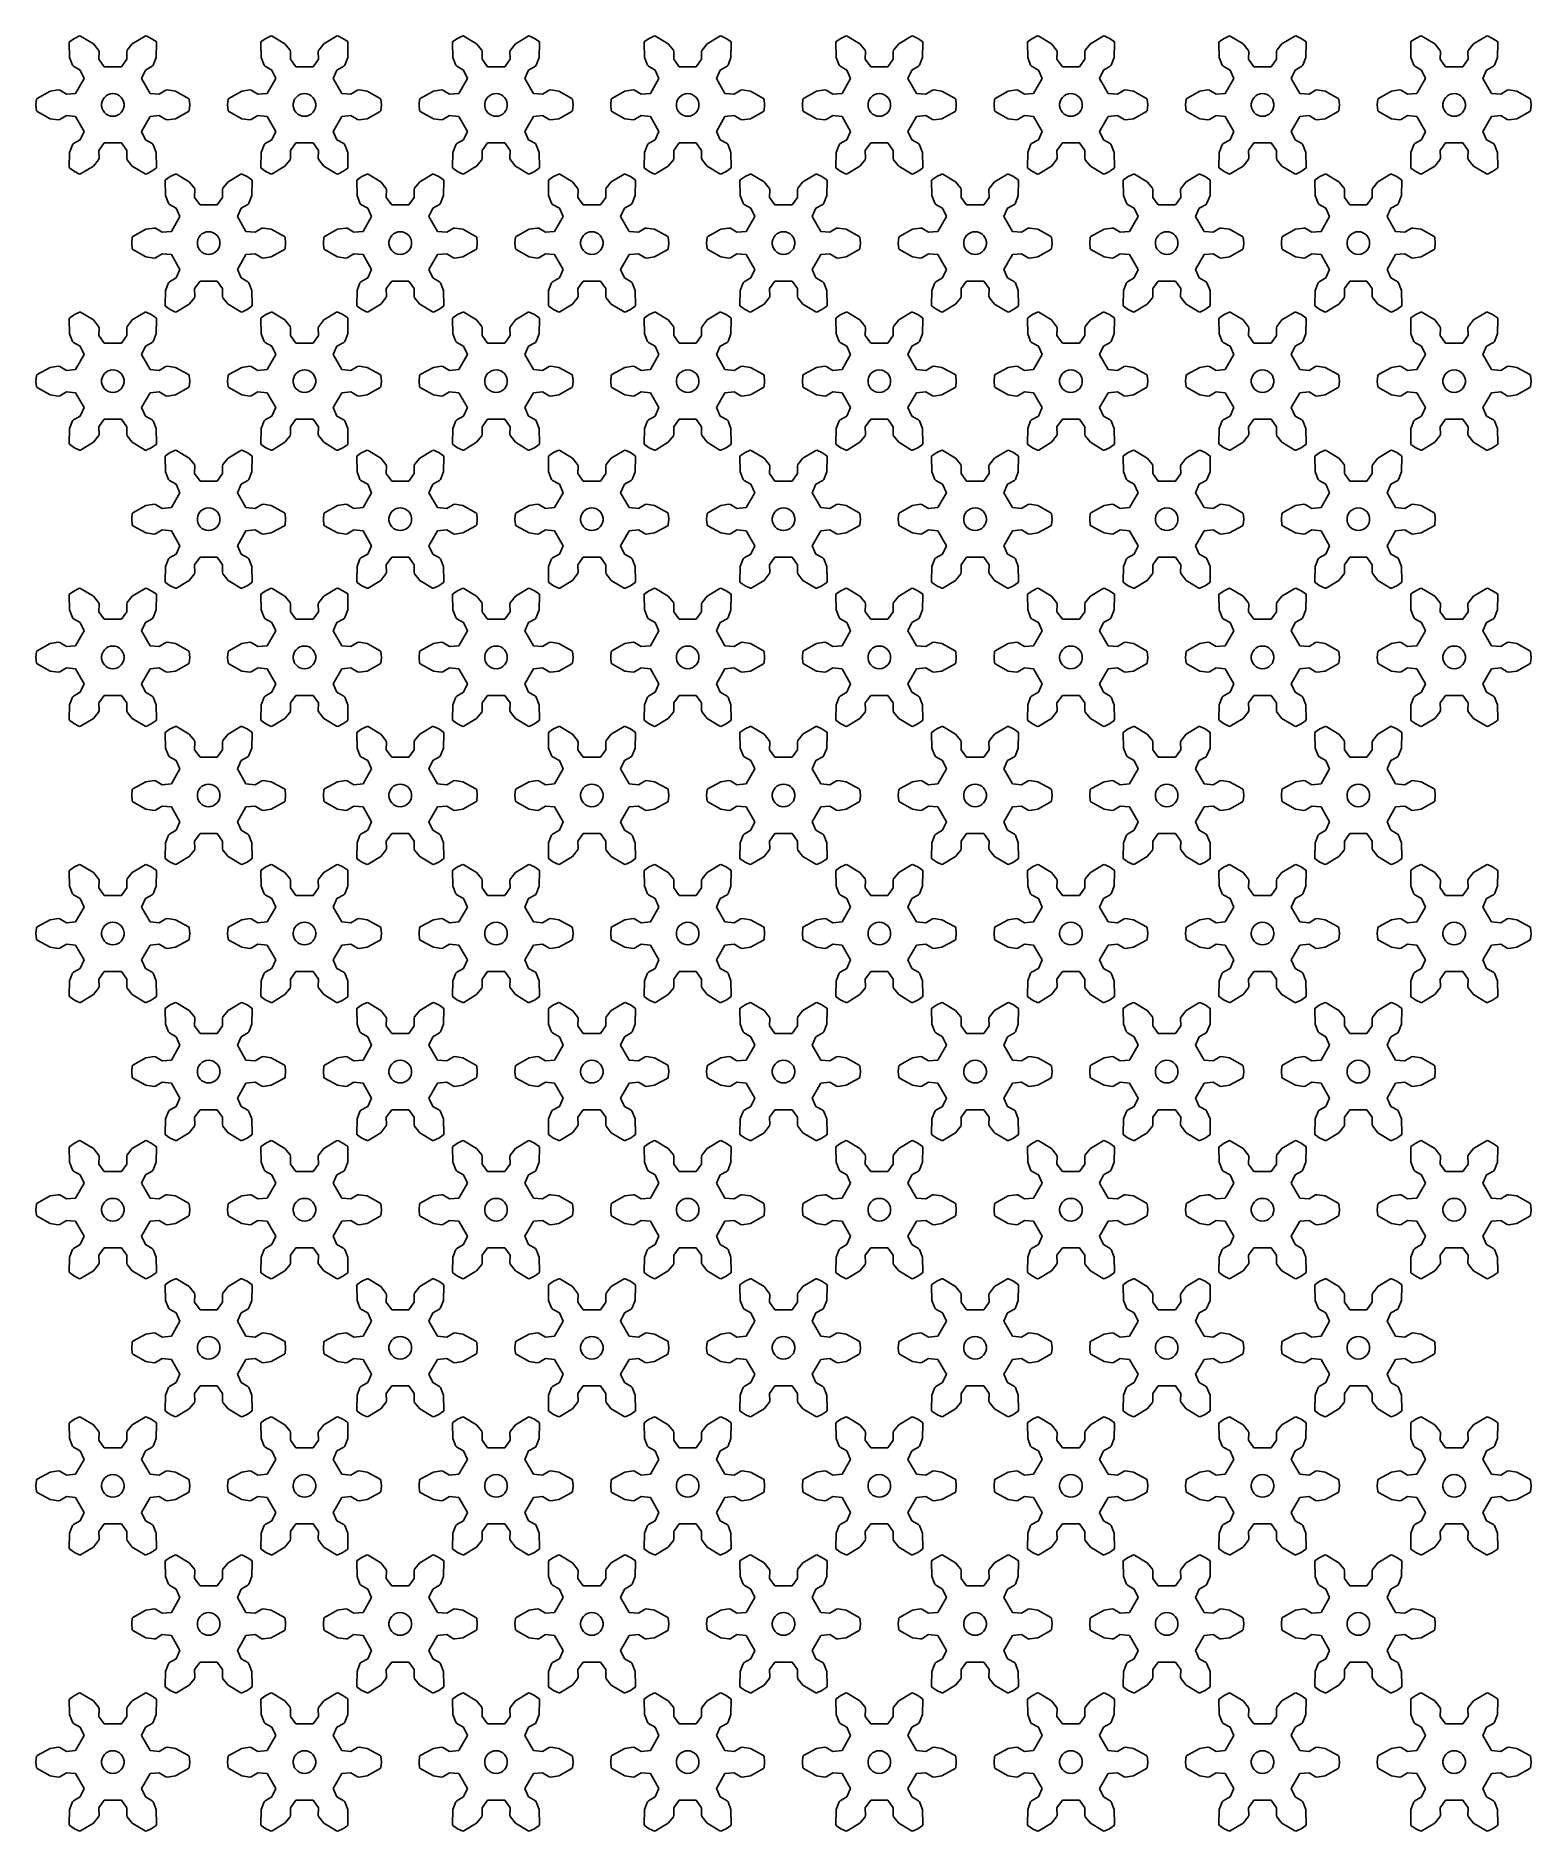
# Model space of a CAD drawing. Extents: x 0 to 198, y 0 to 238.
import ezdxf

# ---------------------------------------------------------------- set-up
doc = ezdxf.new("R2010")
doc.units = 0

msp = doc.modelspace()

# ---------------------------------------------------------------- linework, layer by layer
for p, q in [((5.79, 237.75), (5.09, 237.43)), ((5.92, 237.73), (5.79, 237.75)), ((14.59, 237.75), (14.45, 237.73)), ((15.28, 237.43), (14.59, 237.75)), ((31.16, 237.75), (30.46, 237.43)), ((31.29, 237.73), (31.16, 237.75)), ((39.96, 237.75), (39.82, 237.73)), ((40.65, 237.43), (39.96, 237.75)), ((56.53, 237.75), (55.84, 237.43)), ((56.66, 237.73), (56.53, 237.75)), ((65.33, 237.75), (65.2, 237.73)), ((66.02, 237.43), (65.33, 237.75)), ((81.9, 237.75), (81.21, 237.43)), ((82.03, 237.73), (81.9, 237.75)), ((90.7, 237.75), (90.57, 237.73)), ((91.39, 237.43), (90.7, 237.75)), ((107.27, 237.75), (106.58, 237.43)), ((107.41, 237.73), (107.27, 237.75)), ((116.07, 237.75), (115.94, 237.73)), ((116.77, 237.43), (116.07, 237.75)), ((132.64, 237.75), (131.95, 237.43)), ((132.78, 237.73), (132.64, 237.75)), ((141.45, 237.75), (141.31, 237.73)), ((142.14, 237.43), (141.45, 237.75)), ((158.02, 237.75), (157.32, 237.43)), ((158.15, 237.73), (158.02, 237.75)), ((166.82, 237.75), (166.68, 237.73)), ((167.51, 237.43), (166.82, 237.75)), ((183.39, 237.75), (182.7, 237.43)), ((183.52, 237.73), (183.39, 237.75)), ((192.19, 237.75), (192.06, 237.73)), ((192.88, 237.43), (192.19, 237.75)), ((4.47, 236.99), (4.42, 236.86)), ((4.42, 236.86), (4.46, 234.89)), ((5.09, 237.43), (4.47, 236.99)), ((7.61, 236.71), (5.92, 237.73)), ((8.29, 235.86), (7.61, 236.71)), ((8.36, 235.68), (8.29, 235.86)), ((8.33, 234.65), (8.36, 235.68)), ((12.08, 235.86), (12.02, 235.68)), ((12.02, 235.68), (12.04, 234.65)), ((12.76, 236.71), (12.08, 235.86)), ((14.45, 237.73), (12.76, 236.71)), ((15.91, 236.99), (15.28, 237.43)), ((15.95, 236.86), (15.91, 236.99)), ((15.91, 234.89), (15.95, 236.86)), ((29.84, 236.99), (29.79, 236.86)), ((29.79, 236.86), (29.83, 234.89)), ((30.46, 237.43), (29.84, 236.99)), ((32.98, 236.71), (31.29, 237.73)), ((33.66, 235.86), (32.98, 236.71)), ((33.73, 235.68), (33.66, 235.86)), ((33.71, 234.65), (33.73, 235.68)), ((37.45, 235.86), (37.39, 235.68)), ((37.39, 235.68), (37.41, 234.65)), ((38.13, 236.71), (37.45, 235.86)), ((39.82, 237.73), (38.13, 236.71)), ((41.28, 236.99), (40.65, 237.43)), ((41.32, 236.86), (41.28, 236.99)), ((41.28, 234.89), (41.32, 236.86)), ((55.21, 236.99), (55.17, 236.86)), ((55.17, 236.86), (55.2, 234.89)), ((55.84, 237.43), (55.21, 236.99)), ((58.35, 236.71), (56.66, 237.73)), ((59.04, 235.86), (58.35, 236.71)), ((59.1, 235.68), (59.04, 235.86)), ((59.08, 234.65), (59.1, 235.68)), ((62.82, 235.86), (62.76, 235.68)), ((62.76, 235.68), (62.78, 234.65)), ((63.51, 236.71), (62.82, 235.86)), ((65.2, 237.73), (63.51, 236.71)), ((66.65, 236.99), (66.02, 237.43)), ((66.69, 236.86), (66.65, 236.99)), ((66.65, 234.89), (66.69, 236.86)), ((80.58, 236.99), (80.54, 236.86)), ((80.54, 236.86), (80.58, 234.89)), ((81.21, 237.43), (80.58, 236.99)), ((83.73, 236.71), (82.03, 237.73)), ((84.41, 235.86), (83.73, 236.71)), ((84.47, 235.68), (84.41, 235.86)), ((84.45, 234.65), (84.47, 235.68)), ((88.2, 235.86), (88.13, 235.68)), ((88.13, 235.68), (88.15, 234.65)), ((88.88, 236.71), (88.2, 235.86)), ((90.57, 237.73), (88.88, 236.71)), ((92.02, 236.99), (91.39, 237.43)), ((92.06, 236.86), (92.02, 236.99)), ((92.03, 234.89), (92.06, 236.86)), ((105.95, 236.99), (105.91, 236.86)), ((105.91, 236.86), (105.95, 234.89)), ((106.58, 237.43), (105.95, 236.99)), ((109.1, 236.71), (107.41, 237.73)), ((109.78, 235.86), (109.1, 236.71)), ((109.84, 235.68), (109.78, 235.86)), ((109.82, 234.65), (109.84, 235.68)), ((113.57, 235.86), (113.5, 235.68)), ((113.5, 235.68), (113.52, 234.65)), ((114.25, 236.71), (113.57, 235.86)), ((115.94, 237.73), (114.25, 236.71)), ((117.39, 236.99), (116.77, 237.43)), ((117.44, 236.86), (117.39, 236.99)), ((117.4, 234.89), (117.44, 236.86)), ((131.33, 236.99), (131.28, 236.86)), ((131.28, 236.86), (131.32, 234.89)), ((131.95, 237.43), (131.33, 236.99)), ((134.47, 236.71), (132.78, 237.73)), ((135.15, 235.86), (134.47, 236.71)), ((135.21, 235.68), (135.15, 235.86)), ((135.19, 234.65), (135.21, 235.68)), ((138.94, 235.86), (138.88, 235.68)), ((138.88, 235.68), (138.9, 234.65)), ((139.62, 236.71), (138.94, 235.86)), ((141.31, 237.73), (139.62, 236.71)), ((142.76, 236.99), (142.14, 237.43)), ((142.81, 236.86), (142.76, 236.99)), ((142.77, 234.89), (142.81, 236.86)), ((156.7, 236.99), (156.65, 236.86)), ((156.65, 236.86), (156.69, 234.89)), ((157.32, 237.43), (156.7, 236.99)), ((159.84, 236.71), (158.15, 237.73)), ((160.52, 235.86), (159.84, 236.71)), ((160.59, 235.68), (160.52, 235.86)), ((160.57, 234.65), (160.59, 235.68)), ((164.31, 235.86), (164.25, 235.68)), ((164.25, 235.68), (164.27, 234.65)), ((164.99, 236.71), (164.31, 235.86)), ((166.68, 237.73), (164.99, 236.71)), ((168.14, 236.99), (167.51, 237.43)), ((168.18, 236.86), (168.14, 236.99)), ((168.14, 234.89), (168.18, 236.86)), ((182.07, 236.99), (182.03, 236.86)), ((182.03, 236.86), (182.06, 234.89)), ((182.7, 237.43), (182.07, 236.99)), ((185.21, 236.71), (183.52, 237.73)), ((185.89, 235.86), (185.21, 236.71)), ((185.96, 235.68), (185.89, 235.86)), ((185.94, 234.65), (185.96, 235.68)), ((189.68, 235.86), (189.62, 235.68)), ((189.62, 235.68), (189.64, 234.65)), ((190.36, 236.71), (189.68, 235.86)), ((192.06, 237.73), (190.36, 236.71)), ((193.51, 236.99), (192.88, 237.43)), ((193.55, 236.86), (193.51, 236.99)), ((193.51, 234.89), (193.55, 236.86)), ((4.46, 234.89), (4.85, 233.87)), ((4.85, 233.87), (4.98, 233.73)), ((4.98, 233.73), (5.88, 233.23)), ((5.88, 233.23), (6.39, 232.12)), ((9.05, 233.65), (8.33, 234.65)), ((11.32, 233.65), (9.05, 233.65)), ((12.04, 234.65), (11.32, 233.65)), ((13.98, 232.12), (14.49, 233.23)), ((14.49, 233.23), (15.39, 233.73)), ((15.39, 233.73), (15.52, 233.87)), ((15.52, 233.87), (15.91, 234.89)), ((29.83, 234.89), (30.22, 233.87)), ((30.22, 233.87), (30.35, 233.73)), ((30.35, 233.73), (31.25, 233.23)), ((31.25, 233.23), (31.76, 232.12)), ((34.42, 233.65), (33.71, 234.65)), ((36.7, 233.65), (34.42, 233.65)), ((37.41, 234.65), (36.7, 233.65)), ((39.36, 232.12), (39.86, 233.23)), ((39.86, 233.23), (40.76, 233.73)), ((40.76, 233.73), (40.89, 233.87)), ((40.89, 233.87), (41.28, 234.89)), ((55.2, 234.89), (55.6, 233.87)), ((55.6, 233.87), (55.72, 233.73)), ((55.72, 233.73), (56.62, 233.23)), ((56.62, 233.23), (57.13, 232.12)), ((59.79, 233.65), (59.08, 234.65)), ((62.07, 233.65), (59.79, 233.65)), ((62.78, 234.65), (62.07, 233.65)), ((64.73, 232.12), (65.24, 233.23)), ((65.24, 233.23), (66.13, 233.73)), ((66.13, 233.73), (66.26, 233.87)), ((66.26, 233.87), (66.65, 234.89)), ((80.58, 234.89), (80.97, 233.87)), ((80.97, 233.87), (81.1, 233.73)), ((81.1, 233.73), (82, 233.23)), ((82, 233.23), (82.5, 232.12)), ((85.16, 233.65), (84.45, 234.65)), ((87.44, 233.65), (85.16, 233.65)), ((88.15, 234.65), (87.44, 233.65)), ((90.1, 232.12), (90.61, 233.23)), ((90.61, 233.23), (91.51, 233.73)), ((91.51, 233.73), (91.64, 233.87)), ((91.64, 233.87), (92.03, 234.89)), ((105.95, 234.89), (106.34, 233.87)), ((106.34, 233.87), (106.47, 233.73)), ((106.47, 233.73), (107.37, 233.23)), ((107.37, 233.23), (107.88, 232.12)), ((110.53, 233.65), (109.82, 234.65)), ((112.81, 233.65), (110.53, 233.65)), ((113.52, 234.65), (112.81, 233.65)), ((115.47, 232.12), (115.98, 233.23)), ((115.98, 233.23), (116.88, 233.73)), ((116.88, 233.73), (117.01, 233.87)), ((117.01, 233.87), (117.4, 234.89)), ((131.32, 234.89), (131.71, 233.87)), ((131.71, 233.87), (131.84, 233.73)), ((131.84, 233.73), (132.74, 233.23)), ((132.74, 233.23), (133.25, 232.12)), ((135.91, 233.65), (135.19, 234.65)), ((138.18, 233.65), (135.91, 233.65)), ((138.9, 234.65), (138.18, 233.65)), ((140.84, 232.12), (141.35, 233.23)), ((141.35, 233.23), (142.25, 233.73)), ((142.25, 233.73), (142.38, 233.87)), ((142.38, 233.87), (142.77, 234.89)), ((156.69, 234.89), (157.08, 233.87)), ((157.08, 233.87), (157.21, 233.73)), ((157.21, 233.73), (158.11, 233.23)), ((158.11, 233.23), (158.62, 232.12)), ((161.28, 233.65), (160.57, 234.65)), ((163.56, 233.65), (161.28, 233.65)), ((164.27, 234.65), (163.56, 233.65)), ((166.21, 232.12), (166.72, 233.23)), ((166.72, 233.23), (167.62, 233.73)), ((167.62, 233.73), (167.75, 233.87)), ((167.75, 233.87), (168.14, 234.89)), ((182.06, 234.89), (182.46, 233.87)), ((182.46, 233.87), (182.58, 233.73)), ((182.58, 233.73), (183.48, 233.23)), ((183.48, 233.23), (183.99, 232.12)), ((186.65, 233.65), (185.94, 234.65)), ((188.93, 233.65), (186.65, 233.65)), ((189.64, 234.65), (188.93, 233.65)), ((191.59, 232.12), (192.09, 233.23)), ((192.09, 233.23), (192.99, 233.73)), ((192.99, 233.73), (193.12, 233.87)), ((193.12, 233.87), (193.51, 234.89)), ((6.39, 232.12), (5.25, 230.14)), ((15.12, 230.14), (13.98, 232.12)), ((31.76, 232.12), (30.62, 230.14)), ((40.49, 230.14), (39.36, 232.12)), ((57.13, 232.12), (55.99, 230.14)), ((65.87, 230.14), (64.73, 232.12)), ((82.5, 232.12), (81.36, 230.14)), ((91.24, 230.14), (90.1, 232.12)), ((107.88, 232.12), (106.74, 230.14)), ((116.61, 230.14), (115.47, 232.12)), ((133.25, 232.12), (132.11, 230.14)), ((141.98, 230.14), (140.84, 232.12)), ((158.62, 232.12), (157.48, 230.14)), ((167.35, 230.14), (166.21, 232.12)), ((183.99, 232.12), (182.85, 230.14)), ((192.73, 230.14), (191.59, 232.12)), ((0.07, 229.37), (0, 228.61)), ((0, 228.61), (0.07, 227.85)), ((0.16, 229.47), (0.07, 229.37)), ((1.89, 230.43), (0.16, 229.47)), ((2.96, 230.59), (1.89, 230.43)), ((3.15, 230.56), (2.96, 230.59)), ((4.03, 230.03), (3.15, 230.56)), ((5.25, 230.14), (4.03, 230.03)), ((8.69, 228.77), (8.76, 229.07)), ((8.69, 228.45), (8.69, 228.77)), ((8.76, 228.14), (8.69, 228.45)), ((8.76, 229.07), (8.89, 229.36)), ((8.89, 229.36), (9.07, 229.61)), ((9.07, 229.61), (9.3, 229.82)), ((9.3, 229.82), (9.58, 229.98)), ((9.58, 229.98), (9.87, 230.08)), ((9.87, 230.08), (10.19, 230.11)), ((10.19, 230.11), (10.5, 230.08)), ((10.5, 230.08), (10.8, 229.98)), ((10.8, 229.98), (11.07, 229.82)), ((11.07, 229.82), (11.3, 229.61)), ((11.3, 229.61), (11.48, 229.36)), ((11.48, 229.36), (11.61, 229.07)), ((11.61, 229.07), (11.68, 228.77)), ((11.68, 228.45), (11.61, 228.14)), ((11.68, 228.77), (11.68, 228.45)), ((16.34, 230.03), (15.12, 230.14)), ((17.22, 230.56), (16.34, 230.03)), ((17.41, 230.59), (17.22, 230.56)), ((18.49, 230.43), (17.41, 230.59)), ((20.22, 229.47), (18.49, 230.43)), ((20.31, 229.37), (20.22, 229.47)), ((20.37, 228.61), (20.31, 229.37)), ((20.31, 227.85), (20.37, 228.61)), ((25.44, 229.37), (25.37, 228.61)), ((25.37, 228.61), (25.44, 227.85)), ((25.53, 229.47), (25.44, 229.37)), ((27.26, 230.43), (25.53, 229.47)), ((28.33, 230.59), (27.26, 230.43)), ((28.52, 230.56), (28.33, 230.59)), ((29.4, 230.03), (28.52, 230.56)), ((30.62, 230.14), (29.4, 230.03)), ((34.07, 228.77), (34.13, 229.07)), ((34.07, 228.45), (34.07, 228.77)), ((34.13, 228.14), (34.07, 228.45)), ((34.13, 229.07), (34.26, 229.36)), ((34.26, 229.36), (34.44, 229.61)), ((34.44, 229.61), (34.68, 229.82)), ((34.68, 229.82), (34.95, 229.98)), ((34.95, 229.98), (35.25, 230.08)), ((35.25, 230.08), (35.56, 230.11)), ((35.56, 230.11), (35.87, 230.08)), ((35.87, 230.08), (36.17, 229.98)), ((36.17, 229.98), (36.44, 229.82)), ((36.44, 229.82), (36.67, 229.61)), ((36.67, 229.61), (36.86, 229.36)), ((36.86, 229.36), (36.98, 229.07)), ((36.98, 229.07), (37.05, 228.77)), ((37.05, 228.45), (36.98, 228.14)), ((37.05, 228.77), (37.05, 228.45)), ((41.71, 230.03), (40.49, 230.14)), ((42.59, 230.56), (41.71, 230.03)), ((42.79, 230.59), (42.59, 230.56)), ((43.86, 230.43), (42.79, 230.59)), ((45.59, 229.47), (43.86, 230.43)), ((45.68, 229.37), (45.59, 229.47)), ((45.74, 228.61), (45.68, 229.37)), ((45.68, 227.85), (45.74, 228.61)), ((50.81, 229.37), (50.74, 228.61)), ((50.74, 228.61), (50.81, 227.85)), ((50.9, 229.47), (50.81, 229.37)), ((52.63, 230.43), (50.9, 229.47)), ((53.7, 230.59), (52.63, 230.43)), ((53.89, 230.56), (53.7, 230.59)), ((54.77, 230.03), (53.89, 230.56)), ((55.99, 230.14), (54.77, 230.03)), ((59.44, 228.77), (59.5, 229.07)), ((59.44, 228.45), (59.44, 228.77)), ((59.5, 228.14), (59.44, 228.45)), ((59.5, 229.07), (59.63, 229.36)), ((59.63, 229.36), (59.81, 229.61)), ((59.81, 229.61), (60.05, 229.82)), ((60.05, 229.82), (60.32, 229.98)), ((60.32, 229.98), (60.62, 230.08)), ((60.62, 230.08), (60.93, 230.11)), ((60.93, 230.11), (61.24, 230.08)), ((61.24, 230.08), (61.54, 229.98)), ((61.54, 229.98), (61.81, 229.82)), ((61.81, 229.82), (62.04, 229.61)), ((62.04, 229.61), (62.23, 229.36)), ((62.23, 229.36), (62.36, 229.07)), ((62.36, 229.07), (62.42, 228.77)), ((62.42, 228.45), (62.36, 228.14)), ((62.42, 228.77), (62.42, 228.45)), ((67.09, 230.03), (65.87, 230.14)), ((67.97, 230.56), (67.09, 230.03)), ((68.16, 230.59), (67.97, 230.56)), ((69.23, 230.43), (68.16, 230.59)), ((70.96, 229.47), (69.23, 230.43)), ((71.05, 229.37), (70.96, 229.47)), ((71.12, 228.61), (71.05, 229.37)), ((71.05, 227.85), (71.12, 228.61)), ((76.18, 229.37), (76.12, 228.61)), ((76.12, 228.61), (76.18, 227.85)), ((76.27, 229.47), (76.18, 229.37)), ((78, 230.43), (76.27, 229.47)), ((79.07, 230.59), (78, 230.43)), ((79.27, 230.56), (79.07, 230.59)), ((80.14, 230.03), (79.27, 230.56)), ((81.36, 230.14), (80.14, 230.03)), ((84.81, 228.77), (84.87, 229.07)), ((84.81, 228.45), (84.81, 228.77)), ((84.87, 228.14), (84.81, 228.45)), ((84.87, 229.07), (85, 229.36)), ((85, 229.36), (85.19, 229.61)), ((85.19, 229.61), (85.42, 229.82)), ((85.42, 229.82), (85.69, 229.98)), ((85.69, 229.98), (85.99, 230.08)), ((85.99, 230.08), (86.3, 230.11)), ((86.3, 230.11), (86.61, 230.08)), ((86.61, 230.08), (86.91, 229.98)), ((86.91, 229.98), (87.18, 229.82)), ((87.18, 229.82), (87.42, 229.61)), ((87.42, 229.61), (87.6, 229.36)), ((87.6, 229.36), (87.73, 229.07)), ((87.73, 229.07), (87.79, 228.77)), ((87.79, 228.45), (87.73, 228.14)), ((87.79, 228.77), (87.79, 228.45)), ((92.46, 230.03), (91.24, 230.14)), ((93.34, 230.56), (92.46, 230.03)), ((93.53, 230.59), (93.34, 230.56)), ((94.6, 230.43), (93.53, 230.59)), ((96.33, 229.47), (94.6, 230.43)), ((96.42, 229.37), (96.33, 229.47)), ((96.49, 228.61), (96.42, 229.37)), ((96.42, 227.85), (96.49, 228.61)), ((101.55, 229.37), (101.49, 228.61)), ((101.49, 228.61), (101.55, 227.85)), ((101.64, 229.47), (101.55, 229.37)), ((103.37, 230.43), (101.64, 229.47)), ((104.45, 230.59), (103.37, 230.43)), ((104.64, 230.56), (104.45, 230.59)), ((105.52, 230.03), (104.64, 230.56)), ((106.74, 230.14), (105.52, 230.03)), ((110.18, 228.77), (110.25, 229.07)), ((110.18, 228.45), (110.18, 228.77)), ((110.25, 228.14), (110.18, 228.45)), ((110.25, 229.07), (110.37, 229.36)), ((110.37, 229.36), (110.56, 229.61)), ((110.56, 229.61), (110.79, 229.82)), ((110.79, 229.82), (111.06, 229.98)), ((111.06, 229.98), (111.36, 230.08)), ((111.36, 230.08), (111.67, 230.11)), ((111.67, 230.11), (111.99, 230.08)), ((111.99, 230.08), (112.28, 229.98)), ((112.28, 229.98), (112.55, 229.82)), ((112.55, 229.82), (112.79, 229.61)), ((112.79, 229.61), (112.97, 229.36)), ((112.97, 229.36), (113.1, 229.07)), ((113.1, 229.07), (113.17, 228.77)), ((113.17, 228.45), (113.1, 228.14)), ((113.17, 228.77), (113.17, 228.45)), ((117.83, 230.03), (116.61, 230.14)), ((118.71, 230.56), (117.83, 230.03)), ((118.9, 230.59), (118.71, 230.56)), ((119.97, 230.43), (118.9, 230.59)), ((121.7, 229.47), (119.97, 230.43)), ((121.79, 229.37), (121.7, 229.47)), ((121.86, 228.61), (121.79, 229.37)), ((121.79, 227.85), (121.86, 228.61)), ((126.93, 229.37), (126.86, 228.61)), ((126.86, 228.61), (126.93, 227.85)), ((127.02, 229.47), (126.93, 229.37)), ((128.74, 230.43), (127.02, 229.47)), ((129.82, 230.59), (128.74, 230.43)), ((130.01, 230.56), (129.82, 230.59)), ((130.89, 230.03), (130.01, 230.56)), ((132.11, 230.14), (130.89, 230.03)), ((135.55, 228.77), (135.62, 229.07)), ((135.55, 228.45), (135.55, 228.77)), ((135.62, 228.14), (135.55, 228.45)), ((135.62, 229.07), (135.75, 229.36)), ((135.75, 229.36), (135.93, 229.61)), ((135.93, 229.61), (136.16, 229.82)), ((136.16, 229.82), (136.43, 229.98)), ((136.43, 229.98), (136.73, 230.08)), ((136.73, 230.08), (137.05, 230.11)), ((137.05, 230.11), (137.36, 230.08)), ((137.36, 230.08), (137.66, 229.98)), ((137.66, 229.98), (137.93, 229.82)), ((137.93, 229.82), (138.16, 229.61)), ((138.16, 229.61), (138.34, 229.36)), ((138.34, 229.36), (138.47, 229.07)), ((138.47, 229.07), (138.54, 228.77)), ((138.54, 228.45), (138.47, 228.14)), ((138.54, 228.77), (138.54, 228.45)), ((143.2, 230.03), (141.98, 230.14)), ((144.08, 230.56), (143.2, 230.03)), ((144.27, 230.59), (144.08, 230.56)), ((145.35, 230.43), (144.27, 230.59)), ((147.07, 229.47), (145.35, 230.43)), ((147.16, 229.37), (147.07, 229.47)), ((147.23, 228.61), (147.16, 229.37)), ((147.16, 227.85), (147.23, 228.61)), ((152.3, 229.37), (152.23, 228.61)), ((152.23, 228.61), (152.3, 227.85)), ((152.39, 229.47), (152.3, 229.37)), ((154.12, 230.43), (152.39, 229.47)), ((155.19, 230.59), (154.12, 230.43)), ((155.38, 230.56), (155.19, 230.59)), ((156.26, 230.03), (155.38, 230.56)), ((157.48, 230.14), (156.26, 230.03)), ((160.93, 228.77), (160.99, 229.07)), ((160.93, 228.45), (160.93, 228.77)), ((160.99, 228.14), (160.93, 228.45)), ((160.99, 229.07), (161.12, 229.36)), ((161.12, 229.36), (161.3, 229.61)), ((161.3, 229.61), (161.54, 229.82)), ((161.54, 229.82), (161.81, 229.98)), ((161.81, 229.98), (162.11, 230.08)), ((162.11, 230.08), (162.42, 230.11)), ((162.42, 230.11), (162.73, 230.08)), ((162.73, 230.08), (163.03, 229.98)), ((163.03, 229.98), (163.3, 229.82)), ((163.3, 229.82), (163.53, 229.61)), ((163.53, 229.61), (163.72, 229.36)), ((163.72, 229.36), (163.84, 229.07)), ((163.84, 229.07), (163.91, 228.77)), ((163.91, 228.45), (163.84, 228.14)), ((163.91, 228.77), (163.91, 228.45)), ((168.57, 230.03), (167.35, 230.14)), ((169.45, 230.56), (168.57, 230.03)), ((169.64, 230.59), (169.45, 230.56)), ((170.72, 230.43), (169.64, 230.59)), ((172.45, 229.47), (170.72, 230.43)), ((172.54, 229.37), (172.45, 229.47)), ((172.6, 228.61), (172.54, 229.37)), ((172.54, 227.85), (172.6, 228.61)), ((177.67, 229.37), (177.6, 228.61)), ((177.6, 228.61), (177.67, 227.85)), ((177.76, 229.47), (177.67, 229.37)), ((179.49, 230.43), (177.76, 229.47)), ((180.56, 230.59), (179.49, 230.43)), ((180.75, 230.56), (180.56, 230.59)), ((181.63, 230.03), (180.75, 230.56)), ((182.85, 230.14), (181.63, 230.03)), ((186.3, 228.77), (186.36, 229.07)), ((186.3, 228.45), (186.3, 228.77)), ((186.36, 228.14), (186.3, 228.45)), ((186.36, 229.07), (186.49, 229.36)), ((186.49, 229.36), (186.67, 229.61)), ((186.67, 229.61), (186.91, 229.82)), ((186.91, 229.82), (187.18, 229.98)), ((187.18, 229.98), (187.48, 230.08)), ((187.48, 230.08), (187.79, 230.11)), ((187.79, 230.11), (188.1, 230.08)), ((188.1, 230.08), (188.4, 229.98)), ((188.4, 229.98), (188.67, 229.82)), ((188.67, 229.82), (188.9, 229.61)), ((188.9, 229.61), (189.09, 229.36)), ((189.09, 229.36), (189.22, 229.07)), ((189.22, 229.07), (189.28, 228.77)), ((189.28, 228.45), (189.22, 228.14)), ((189.28, 228.77), (189.28, 228.45)), ((193.95, 230.03), (192.73, 230.14)), ((194.82, 230.56), (193.95, 230.03)), ((195.02, 230.59), (194.82, 230.56)), ((196.09, 230.43), (195.02, 230.59)), ((197.82, 229.47), (196.09, 230.43)), ((197.91, 229.37), (197.82, 229.47)), ((197.97, 228.61), (197.91, 229.37)), ((197.91, 227.85), (197.97, 228.61)), ((0.07, 227.85), (0.16, 227.74)), ((0.16, 227.74), (1.89, 226.79)), ((1.89, 226.79), (2.96, 226.62)), ((2.96, 226.62), (3.15, 226.66)), ((3.15, 226.66), (4.03, 227.19)), ((4.03, 227.19), (5.25, 227.07)), ((5.25, 227.07), (6.39, 225.1)), ((8.89, 227.86), (8.76, 228.14)), ((9.07, 227.6), (8.89, 227.86)), ((9.3, 227.39), (9.07, 227.6)), ((9.58, 227.24), (9.3, 227.39)), ((9.87, 227.14), (9.58, 227.24)), ((10.19, 227.11), (9.87, 227.14)), ((10.5, 227.14), (10.19, 227.11)), ((10.8, 227.24), (10.5, 227.14)), ((11.07, 227.39), (10.8, 227.24)), ((11.3, 227.6), (11.07, 227.39)), ((11.48, 227.86), (11.3, 227.6)), ((11.61, 228.14), (11.48, 227.86)), ((13.98, 225.1), (15.12, 227.07)), ((15.12, 227.07), (16.34, 227.19)), ((16.34, 227.19), (17.22, 226.66)), ((17.22, 226.66), (17.41, 226.62)), ((17.41, 226.62), (18.49, 226.79)), ((18.49, 226.79), (20.22, 227.74)), ((20.22, 227.74), (20.31, 227.85)), ((25.44, 227.85), (25.53, 227.74)), ((25.53, 227.74), (27.26, 226.79)), ((27.26, 226.79), (28.33, 226.62)), ((28.33, 226.62), (28.52, 226.66)), ((28.52, 226.66), (29.4, 227.19)), ((29.4, 227.19), (30.62, 227.07)), ((30.62, 227.07), (31.76, 225.1)), ((34.26, 227.86), (34.13, 228.14)), ((34.44, 227.6), (34.26, 227.86)), ((34.68, 227.39), (34.44, 227.6)), ((34.95, 227.24), (34.68, 227.39)), ((35.25, 227.14), (34.95, 227.24)), ((35.56, 227.11), (35.25, 227.14)), ((35.87, 227.14), (35.56, 227.11)), ((36.17, 227.24), (35.87, 227.14)), ((36.44, 227.39), (36.17, 227.24)), ((36.67, 227.6), (36.44, 227.39)), ((36.86, 227.86), (36.67, 227.6)), ((36.98, 228.14), (36.86, 227.86)), ((39.36, 225.1), (40.49, 227.07)), ((40.49, 227.07), (41.71, 227.19)), ((41.71, 227.19), (42.59, 226.66)), ((42.59, 226.66), (42.79, 226.62)), ((42.79, 226.62), (43.86, 226.79)), ((43.86, 226.79), (45.59, 227.74)), ((45.59, 227.74), (45.68, 227.85)), ((50.81, 227.85), (50.9, 227.74)), ((50.9, 227.74), (52.63, 226.79)), ((52.63, 226.79), (53.7, 226.62)), ((53.7, 226.62), (53.89, 226.66)), ((53.89, 226.66), (54.77, 227.19)), ((54.77, 227.19), (55.99, 227.07)), ((55.99, 227.07), (57.13, 225.1)), ((59.63, 227.86), (59.5, 228.14)), ((59.81, 227.6), (59.63, 227.86)), ((60.05, 227.39), (59.81, 227.6)), ((60.32, 227.24), (60.05, 227.39)), ((60.62, 227.14), (60.32, 227.24)), ((60.93, 227.11), (60.62, 227.14)), ((61.24, 227.14), (60.93, 227.11)), ((61.54, 227.24), (61.24, 227.14)), ((61.81, 227.39), (61.54, 227.24)), ((62.04, 227.6), (61.81, 227.39)), ((62.23, 227.86), (62.04, 227.6)), ((62.36, 228.14), (62.23, 227.86)), ((64.73, 225.1), (65.87, 227.07)), ((65.87, 227.07), (67.09, 227.19)), ((67.09, 227.19), (67.97, 226.66)), ((67.97, 226.66), (68.16, 226.62)), ((68.16, 226.62), (69.23, 226.79)), ((69.23, 226.79), (70.96, 227.74)), ((70.96, 227.74), (71.05, 227.85)), ((76.18, 227.85), (76.27, 227.74)), ((76.27, 227.74), (78, 226.79)), ((78, 226.79), (79.07, 226.62)), ((79.07, 226.62), (79.27, 226.66)), ((79.27, 226.66), (80.14, 227.19)), ((80.14, 227.19), (81.36, 227.07)), ((81.36, 227.07), (82.5, 225.1)), ((85, 227.86), (84.87, 228.14)), ((85.19, 227.6), (85, 227.86)), ((85.42, 227.39), (85.19, 227.6)), ((85.69, 227.24), (85.42, 227.39)), ((85.99, 227.14), (85.69, 227.24)), ((86.3, 227.11), (85.99, 227.14)), ((86.61, 227.14), (86.3, 227.11)), ((86.91, 227.24), (86.61, 227.14)), ((87.18, 227.39), (86.91, 227.24)), ((87.42, 227.6), (87.18, 227.39)), ((87.6, 227.86), (87.42, 227.6)), ((87.73, 228.14), (87.6, 227.86)), ((90.1, 225.1), (91.24, 227.07)), ((91.24, 227.07), (92.46, 227.19)), ((92.46, 227.19), (93.34, 226.66)), ((93.34, 226.66), (93.53, 226.62)), ((93.53, 226.62), (94.6, 226.79)), ((94.6, 226.79), (96.33, 227.74)), ((96.33, 227.74), (96.42, 227.85)), ((101.55, 227.85), (101.64, 227.74)), ((101.64, 227.74), (103.37, 226.79)), ((103.37, 226.79), (104.45, 226.62)), ((104.45, 226.62), (104.64, 226.66)), ((104.64, 226.66), (105.52, 227.19)), ((105.52, 227.19), (106.74, 227.07)), ((106.74, 227.07), (107.88, 225.1)), ((110.37, 227.86), (110.25, 228.14)), ((110.56, 227.6), (110.37, 227.86)), ((110.79, 227.39), (110.56, 227.6)), ((111.06, 227.24), (110.79, 227.39)), ((111.36, 227.14), (111.06, 227.24)), ((111.67, 227.11), (111.36, 227.14)), ((111.99, 227.14), (111.67, 227.11)), ((112.28, 227.24), (111.99, 227.14)), ((112.55, 227.39), (112.28, 227.24)), ((112.79, 227.6), (112.55, 227.39)), ((112.97, 227.86), (112.79, 227.6)), ((113.1, 228.14), (112.97, 227.86)), ((115.47, 225.1), (116.61, 227.07)), ((116.61, 227.07), (117.83, 227.19)), ((117.83, 227.19), (118.71, 226.66)), ((118.71, 226.66), (118.9, 226.62)), ((118.9, 226.62), (119.97, 226.79)), ((119.97, 226.79), (121.7, 227.74)), ((121.7, 227.74), (121.79, 227.85)), ((126.93, 227.85), (127.02, 227.74)), ((127.02, 227.74), (128.74, 226.79)), ((128.74, 226.79), (129.82, 226.62)), ((129.82, 226.62), (130.01, 226.66)), ((130.01, 226.66), (130.89, 227.19)), ((130.89, 227.19), (132.11, 227.07)), ((132.11, 227.07), (133.25, 225.1)), ((135.75, 227.86), (135.62, 228.14)), ((135.93, 227.6), (135.75, 227.86)), ((136.16, 227.39), (135.93, 227.6)), ((136.43, 227.24), (136.16, 227.39)), ((136.73, 227.14), (136.43, 227.24)), ((137.05, 227.11), (136.73, 227.14)), ((137.36, 227.14), (137.05, 227.11)), ((137.66, 227.24), (137.36, 227.14)), ((137.93, 227.39), (137.66, 227.24)), ((138.16, 227.6), (137.93, 227.39)), ((138.34, 227.86), (138.16, 227.6)), ((138.47, 228.14), (138.34, 227.86)), ((140.84, 225.1), (141.98, 227.07)), ((141.98, 227.07), (143.2, 227.19)), ((143.2, 227.19), (144.08, 226.66)), ((144.08, 226.66), (144.27, 226.62)), ((144.27, 226.62), (145.35, 226.79)), ((145.35, 226.79), (147.07, 227.74)), ((147.07, 227.74), (147.16, 227.85)), ((152.3, 227.85), (152.39, 227.74)), ((152.39, 227.74), (154.12, 226.79)), ((154.12, 226.79), (155.19, 226.62)), ((155.19, 226.62), (155.38, 226.66)), ((155.38, 226.66), (156.26, 227.19)), ((156.26, 227.19), (157.48, 227.07)), ((157.48, 227.07), (158.62, 225.1)), ((161.12, 227.86), (160.99, 228.14)), ((161.3, 227.6), (161.12, 227.86)), ((161.54, 227.39), (161.3, 227.6)), ((161.81, 227.24), (161.54, 227.39)), ((162.11, 227.14), (161.81, 227.24)), ((162.42, 227.11), (162.11, 227.14)), ((162.73, 227.14), (162.42, 227.11)), ((163.03, 227.24), (162.73, 227.14)), ((163.3, 227.39), (163.03, 227.24)), ((163.53, 227.6), (163.3, 227.39)), ((163.72, 227.86), (163.53, 227.6)), ((163.84, 228.14), (163.72, 227.86)), ((166.21, 225.1), (167.35, 227.07)), ((167.35, 227.07), (168.57, 227.19)), ((168.57, 227.19), (169.45, 226.66)), ((169.45, 226.66), (169.64, 226.62)), ((169.64, 226.62), (170.72, 226.79)), ((170.72, 226.79), (172.45, 227.74)), ((172.45, 227.74), (172.54, 227.85)), ((177.67, 227.85), (177.76, 227.74)), ((177.76, 227.74), (179.49, 226.79)), ((179.49, 226.79), (180.56, 226.62)), ((180.56, 226.62), (180.75, 226.66)), ((180.75, 226.66), (181.63, 227.19)), ((181.63, 227.19), (182.85, 227.07)), ((182.85, 227.07), (183.99, 225.1)), ((186.49, 227.86), (186.36, 228.14)), ((186.67, 227.6), (186.49, 227.86)), ((186.91, 227.39), (186.67, 227.6)), ((187.18, 227.24), (186.91, 227.39)), ((187.48, 227.14), (187.18, 227.24)), ((187.79, 227.11), (187.48, 227.14)), ((188.1, 227.14), (187.79, 227.11)), ((188.4, 227.24), (188.1, 227.14)), ((188.67, 227.39), (188.4, 227.24)), ((188.9, 227.6), (188.67, 227.39)), ((189.09, 227.86), (188.9, 227.6)), ((189.22, 228.14), (189.09, 227.86)), ((191.59, 225.1), (192.73, 227.07)), ((192.73, 227.07), (193.95, 227.19)), ((193.95, 227.19), (194.82, 226.66)), ((194.82, 226.66), (195.02, 226.62)), ((195.02, 226.62), (196.09, 226.79)), ((196.09, 226.79), (197.82, 227.74)), ((197.82, 227.74), (197.91, 227.85)), ((4.98, 223.49), (4.85, 223.34)), ((5.88, 223.99), (4.98, 223.49)), ((6.39, 225.1), (5.88, 223.99)), ((8.33, 222.57), (9.05, 223.57)), ((9.05, 223.57), (11.32, 223.57)), ((11.32, 223.57), (12.04, 222.57)), ((14.49, 223.99), (13.98, 225.1)), ((15.39, 223.49), (14.49, 223.99)), ((15.52, 223.34), (15.39, 223.49)), ((30.35, 223.49), (30.22, 223.34)), ((31.25, 223.99), (30.35, 223.49)), ((31.76, 225.1), (31.25, 223.99)), ((33.71, 222.57), (34.42, 223.57)), ((34.42, 223.57), (36.7, 223.57)), ((36.7, 223.57), (37.41, 222.57)), ((39.86, 223.99), (39.36, 225.1)), ((40.76, 223.49), (39.86, 223.99)), ((40.89, 223.34), (40.76, 223.49)), ((55.72, 223.49), (55.6, 223.34)), ((56.62, 223.99), (55.72, 223.49)), ((57.13, 225.1), (56.62, 223.99)), ((59.08, 222.57), (59.79, 223.57)), ((59.79, 223.57), (62.07, 223.57)), ((62.07, 223.57), (62.78, 222.57)), ((65.24, 223.99), (64.73, 225.1)), ((66.13, 223.49), (65.24, 223.99)), ((66.26, 223.34), (66.13, 223.49)), ((81.1, 223.49), (80.97, 223.34)), ((82, 223.99), (81.1, 223.49)), ((82.5, 225.1), (82, 223.99)), ((84.45, 222.57), (85.16, 223.57)), ((85.16, 223.57), (87.44, 223.57)), ((87.44, 223.57), (88.15, 222.57)), ((90.61, 223.99), (90.1, 225.1)), ((91.51, 223.49), (90.61, 223.99)), ((91.64, 223.34), (91.51, 223.49)), ((106.47, 223.49), (106.34, 223.34)), ((107.37, 223.99), (106.47, 223.49)), ((107.88, 225.1), (107.37, 223.99)), ((109.82, 222.57), (110.53, 223.57)), ((110.53, 223.57), (112.81, 223.57)), ((112.81, 223.57), (113.52, 222.57)), ((115.98, 223.99), (115.47, 225.1)), ((116.88, 223.49), (115.98, 223.99)), ((117.01, 223.34), (116.88, 223.49)), ((131.84, 223.49), (131.71, 223.34)), ((132.74, 223.99), (131.84, 223.49)), ((133.25, 225.1), (132.74, 223.99)), ((135.19, 222.57), (135.91, 223.57)), ((135.91, 223.57), (138.18, 223.57)), ((138.18, 223.57), (138.9, 222.57)), ((141.35, 223.99), (140.84, 225.1)), ((142.25, 223.49), (141.35, 223.99)), ((142.38, 223.34), (142.25, 223.49)), ((157.21, 223.49), (157.08, 223.34)), ((158.11, 223.99), (157.21, 223.49)), ((158.62, 225.1), (158.11, 223.99)), ((160.57, 222.57), (161.28, 223.57)), ((161.28, 223.57), (163.56, 223.57)), ((163.56, 223.57), (164.27, 222.57)), ((166.72, 223.99), (166.21, 225.1)), ((167.62, 223.49), (166.72, 223.99)), ((167.75, 223.34), (167.62, 223.49)), ((182.58, 223.49), (182.46, 223.34)), ((183.48, 223.99), (182.58, 223.49)), ((183.99, 225.1), (183.48, 223.99)), ((185.94, 222.57), (186.65, 223.57)), ((186.65, 223.57), (188.93, 223.57)), ((188.93, 223.57), (189.64, 222.57)), ((192.09, 223.99), (191.59, 225.1)), ((192.99, 223.49), (192.09, 223.99)), ((193.12, 223.34), (192.99, 223.49)), ((4.46, 222.33), (4.42, 220.35)), ((4.85, 223.34), (4.46, 222.33)), ((7.61, 220.51), (8.29, 221.36)), ((8.29, 221.36), (8.36, 221.54)), ((8.36, 221.54), (8.33, 222.57)), ((12.04, 222.57), (12.02, 221.54)), ((12.02, 221.54), (12.08, 221.36)), ((12.08, 221.36), (12.76, 220.51)), ((15.91, 222.33), (15.52, 223.34)), ((15.95, 220.35), (15.91, 222.33)), ((29.83, 222.33), (29.79, 220.35)), ((30.22, 223.34), (29.83, 222.33)), ((32.98, 220.51), (33.66, 221.36)), ((33.66, 221.36), (33.73, 221.54)), ((33.73, 221.54), (33.71, 222.57)), ((37.41, 222.57), (37.39, 221.54)), ((37.39, 221.54), (37.45, 221.36)), ((37.45, 221.36), (38.13, 220.51)), ((41.28, 222.33), (40.89, 223.34)), ((41.32, 220.35), (41.28, 222.33)), ((55.2, 222.33), (55.17, 220.35)), ((55.6, 223.34), (55.2, 222.33)), ((58.35, 220.51), (59.04, 221.36)), ((59.04, 221.36), (59.1, 221.54)), ((59.1, 221.54), (59.08, 222.57)), ((62.78, 222.57), (62.76, 221.54)), ((62.76, 221.54), (62.82, 221.36)), ((62.82, 221.36), (63.51, 220.51)), ((66.65, 222.33), (66.26, 223.34)), ((66.69, 220.35), (66.65, 222.33)), ((80.58, 222.33), (80.54, 220.35)), ((80.97, 223.34), (80.58, 222.33)), ((83.73, 220.51), (84.41, 221.36)), ((84.41, 221.36), (84.47, 221.54)), ((84.47, 221.54), (84.45, 222.57)), ((88.15, 222.57), (88.13, 221.54)), ((88.13, 221.54), (88.2, 221.36)), ((88.2, 221.36), (88.88, 220.51)), ((92.03, 222.33), (91.64, 223.34)), ((92.06, 220.35), (92.03, 222.33)), ((105.95, 222.33), (105.91, 220.35)), ((106.34, 223.34), (105.95, 222.33)), ((109.1, 220.51), (109.78, 221.36)), ((109.78, 221.36), (109.84, 221.54)), ((109.84, 221.54), (109.82, 222.57)), ((113.52, 222.57), (113.5, 221.54)), ((113.5, 221.54), (113.57, 221.36)), ((113.57, 221.36), (114.25, 220.51)), ((117.4, 222.33), (117.01, 223.34)), ((117.44, 220.35), (117.4, 222.33)), ((131.32, 222.33), (131.28, 220.35)), ((131.71, 223.34), (131.32, 222.33)), ((134.47, 220.51), (135.15, 221.36)), ((135.15, 221.36), (135.21, 221.54)), ((135.21, 221.54), (135.19, 222.57)), ((138.9, 222.57), (138.88, 221.54)), ((138.88, 221.54), (138.94, 221.36)), ((138.94, 221.36), (139.62, 220.51)), ((142.77, 222.33), (142.38, 223.34)), ((142.81, 220.35), (142.77, 222.33)), ((156.69, 222.33), (156.65, 220.35)), ((157.08, 223.34), (156.69, 222.33)), ((159.84, 220.51), (160.52, 221.36)), ((160.52, 221.36), (160.59, 221.54)), ((160.59, 221.54), (160.57, 222.57)), ((164.27, 222.57), (164.25, 221.54)), ((164.25, 221.54), (164.31, 221.36)), ((164.31, 221.36), (164.99, 220.51)), ((168.14, 222.33), (167.75, 223.34)), ((168.18, 220.35), (168.14, 222.33)), ((182.06, 222.33), (182.03, 220.35)), ((182.46, 223.34), (182.06, 222.33)), ((185.21, 220.51), (185.89, 221.36)), ((185.89, 221.36), (185.96, 221.54)), ((185.96, 221.54), (185.94, 222.57)), ((189.64, 222.57), (189.62, 221.54)), ((189.62, 221.54), (189.68, 221.36)), ((189.68, 221.36), (190.36, 220.51)), ((193.51, 222.33), (193.12, 223.34)), ((193.55, 220.35), (193.51, 222.33)), ((4.42, 220.35), (4.47, 220.23)), ((4.47, 220.23), (5.09, 219.79)), ((5.09, 219.79), (5.79, 219.46)), ((5.79, 219.46), (5.92, 219.49)), ((5.92, 219.49), (7.61, 220.51)), ((12.76, 220.51), (14.45, 219.49)), ((14.45, 219.49), (14.59, 219.46)), ((14.59, 219.46), (15.28, 219.79)), ((15.28, 219.79), (15.91, 220.23)), ((15.91, 220.23), (15.95, 220.35)), ((17.78, 219.14), (17.15, 218.7)), ((18.47, 219.46), (17.78, 219.14)), ((18.61, 219.44), (18.47, 219.46)), ((20.3, 218.42), (18.61, 219.44)), ((27.14, 219.44), (25.45, 218.42)), ((27.27, 219.46), (27.14, 219.44)), ((27.96, 219.14), (27.27, 219.46)), ((28.59, 218.7), (27.96, 219.14)), ((29.79, 220.35), (29.84, 220.23)), ((29.84, 220.23), (30.46, 219.79)), ((30.46, 219.79), (31.16, 219.46)), ((31.16, 219.46), (31.29, 219.49)), ((31.29, 219.49), (32.98, 220.51)), ((38.13, 220.51), (39.82, 219.49)), ((39.82, 219.49), (39.96, 219.46)), ((39.96, 219.46), (40.65, 219.79)), ((40.65, 219.79), (41.28, 220.23)), ((41.28, 220.23), (41.32, 220.35)), ((43.15, 219.14), (42.52, 218.7)), ((43.84, 219.46), (43.15, 219.14)), ((43.98, 219.44), (43.84, 219.46)), ((45.67, 218.42), (43.98, 219.44)), ((52.51, 219.44), (50.82, 218.42)), ((52.64, 219.46), (52.51, 219.44)), ((53.34, 219.14), (52.64, 219.46)), ((53.96, 218.7), (53.34, 219.14)), ((55.17, 220.35), (55.21, 220.23)), ((55.21, 220.23), (55.84, 219.79)), ((55.84, 219.79), (56.53, 219.46)), ((56.53, 219.46), (56.66, 219.49)), ((56.66, 219.49), (58.35, 220.51)), ((63.51, 220.51), (65.2, 219.49)), ((65.2, 219.49), (65.33, 219.46)), ((65.33, 219.46), (66.02, 219.79)), ((66.02, 219.79), (66.65, 220.23)), ((66.65, 220.23), (66.69, 220.35)), ((68.52, 219.14), (67.9, 218.7)), ((69.22, 219.46), (68.52, 219.14)), ((69.35, 219.44), (69.22, 219.46)), ((71.04, 218.42), (69.35, 219.44)), ((77.88, 219.44), (76.19, 218.42)), ((78.02, 219.46), (77.88, 219.44)), ((78.71, 219.14), (78.02, 219.46)), ((79.33, 218.7), (78.71, 219.14)), ((80.54, 220.35), (80.58, 220.23)), ((80.58, 220.23), (81.21, 219.79)), ((81.21, 219.79), (81.9, 219.46)), ((81.9, 219.46), (82.03, 219.49)), ((82.03, 219.49), (83.73, 220.51)), ((88.88, 220.51), (90.57, 219.49)), ((90.57, 219.49), (90.7, 219.46)), ((90.7, 219.46), (91.39, 219.79)), ((91.39, 219.79), (92.02, 220.23)), ((92.02, 220.23), (92.06, 220.35)), ((93.89, 219.14), (93.27, 218.7)), ((94.59, 219.46), (93.89, 219.14)), ((94.72, 219.44), (94.59, 219.46)), ((96.41, 218.42), (94.72, 219.44)), ((103.25, 219.44), (101.56, 218.42)), ((103.39, 219.46), (103.25, 219.44)), ((104.08, 219.14), (103.39, 219.46)), ((104.71, 218.7), (104.08, 219.14)), ((105.91, 220.35), (105.95, 220.23)), ((105.95, 220.23), (106.58, 219.79)), ((106.58, 219.79), (107.27, 219.46)), ((107.27, 219.46), (107.41, 219.49)), ((107.41, 219.49), (109.1, 220.51)), ((114.25, 220.51), (115.94, 219.49)), ((115.94, 219.49), (116.07, 219.46)), ((116.07, 219.46), (116.77, 219.79)), ((116.77, 219.79), (117.39, 220.23)), ((117.39, 220.23), (117.44, 220.35)), ((119.27, 219.14), (118.64, 218.7)), ((119.96, 219.46), (119.27, 219.14)), ((120.09, 219.44), (119.96, 219.46)), ((121.78, 218.42), (120.09, 219.44)), ((128.63, 219.44), (126.93, 218.42)), ((128.76, 219.46), (128.63, 219.44)), ((129.45, 219.14), (128.76, 219.46)), ((130.08, 218.7), (129.45, 219.14)), ((131.28, 220.35), (131.33, 220.23)), ((131.33, 220.23), (131.95, 219.79)), ((131.95, 219.79), (132.64, 219.46)), ((132.64, 219.46), (132.78, 219.49)), ((132.78, 219.49), (134.47, 220.51)), ((139.62, 220.51), (141.31, 219.49)), ((141.31, 219.49), (141.45, 219.46)), ((141.45, 219.46), (142.14, 219.79)), ((142.14, 219.79), (142.76, 220.23)), ((142.76, 220.23), (142.81, 220.35)), ((144.64, 219.14), (144.01, 218.7)), ((145.33, 219.46), (144.64, 219.14)), ((145.46, 219.44), (145.33, 219.46)), ((147.16, 218.42), (145.46, 219.44)), ((154, 219.44), (152.31, 218.42)), ((154.13, 219.46), (154, 219.44)), ((154.82, 219.14), (154.13, 219.46)), ((155.45, 218.7), (154.82, 219.14)), ((156.65, 220.35), (156.7, 220.23)), ((156.7, 220.23), (157.32, 219.79)), ((157.32, 219.79), (158.02, 219.46)), ((158.02, 219.46), (158.15, 219.49)), ((158.15, 219.49), (159.84, 220.51)), ((164.99, 220.51), (166.68, 219.49)), ((166.68, 219.49), (166.82, 219.46)), ((166.82, 219.46), (167.51, 219.79)), ((167.51, 219.79), (168.14, 220.23)), ((168.14, 220.23), (168.18, 220.35)), ((170.01, 219.14), (169.38, 218.7)), ((170.7, 219.46), (170.01, 219.14)), ((170.84, 219.44), (170.7, 219.46)), ((172.53, 218.42), (170.84, 219.44)), ((179.37, 219.44), (177.68, 218.42)), ((179.5, 219.46), (179.37, 219.44)), ((180.2, 219.14), (179.5, 219.46)), ((180.82, 218.7), (180.2, 219.14)), ((182.03, 220.35), (182.07, 220.23)), ((182.07, 220.23), (182.7, 219.79)), ((182.7, 219.79), (183.39, 219.46)), ((183.39, 219.46), (183.52, 219.49)), ((183.52, 219.49), (185.21, 220.51)), ((190.36, 220.51), (192.06, 219.49)), ((192.06, 219.49), (192.19, 219.46)), ((192.19, 219.46), (192.88, 219.79)), ((192.88, 219.79), (193.51, 220.23)), ((193.51, 220.23), (193.55, 220.35)), ((17.15, 218.7), (17.11, 218.57)), ((17.11, 218.57), (17.15, 216.6)), ((17.15, 216.6), (17.54, 215.59)), ((20.98, 217.57), (20.3, 218.42)), ((21.04, 217.39), (20.98, 217.57)), ((21.02, 216.36), (21.04, 217.39)), ((21.73, 215.36), (21.02, 216.36)), ((24.72, 216.36), (24.01, 215.36)), ((24.77, 217.57), (24.7, 217.39)), ((24.7, 217.39), (24.72, 216.36)), ((25.45, 218.42), (24.77, 217.57)), ((28.21, 215.59), (28.6, 216.6)), ((28.64, 218.57), (28.59, 218.7)), ((28.6, 216.6), (28.64, 218.57)), ((42.52, 218.7), (42.48, 218.57)), ((42.48, 218.57), (42.52, 216.6)), ((42.52, 216.6), (42.91, 215.59)), ((46.35, 217.57), (45.67, 218.42)), ((46.41, 217.39), (46.35, 217.57)), ((46.39, 216.36), (46.41, 217.39)), ((47.11, 215.36), (46.39, 216.36)), ((50.09, 216.36), (49.38, 215.36)), ((50.14, 217.57), (50.07, 217.39)), ((50.07, 217.39), (50.09, 216.36)), ((50.82, 218.42), (50.14, 217.57)), ((53.58, 215.59), (53.97, 216.6)), ((54.01, 218.57), (53.96, 218.7)), ((53.97, 216.6), (54.01, 218.57)), ((67.9, 218.7), (67.85, 218.57)), ((67.85, 218.57), (67.89, 216.6)), ((67.89, 216.6), (68.28, 215.59)), ((71.72, 217.57), (71.04, 218.42)), ((71.78, 217.39), (71.72, 217.57)), ((71.76, 216.36), (71.78, 217.39)), ((72.48, 215.36), (71.76, 216.36)), ((75.47, 216.36), (74.75, 215.36)), ((75.51, 217.57), (75.45, 217.39)), ((75.45, 217.39), (75.47, 216.36)), ((76.19, 218.42), (75.51, 217.57)), ((78.95, 215.59), (79.34, 216.6)), ((79.38, 218.57), (79.33, 218.7)), ((79.34, 216.6), (79.38, 218.57)), ((93.27, 218.7), (93.22, 218.57)), ((93.22, 218.57), (93.26, 216.6)), ((93.26, 216.6), (93.65, 215.59)), ((97.09, 217.57), (96.41, 218.42)), ((97.16, 217.39), (97.09, 217.57)), ((97.14, 216.36), (97.16, 217.39)), ((97.85, 215.36), (97.14, 216.36)), ((100.84, 216.36), (100.13, 215.36)), ((100.88, 217.57), (100.82, 217.39)), ((100.82, 217.39), (100.84, 216.36)), ((101.56, 218.42), (100.88, 217.57)), ((104.32, 215.59), (104.71, 216.6)), ((104.75, 218.57), (104.71, 218.7)), ((104.71, 216.6), (104.75, 218.57)), ((118.64, 218.7), (118.6, 218.57)), ((118.6, 218.57), (118.63, 216.6)), ((118.63, 216.6), (119.03, 215.59)), ((122.46, 217.57), (121.78, 218.42)), ((122.53, 217.39), (122.46, 217.57)), ((122.51, 216.36), (122.53, 217.39)), ((123.22, 215.36), (122.51, 216.36)), ((126.21, 216.36), (125.5, 215.36)), ((126.25, 217.57), (126.19, 217.39)), ((126.19, 217.39), (126.21, 216.36)), ((126.93, 218.42), (126.25, 217.57)), ((129.69, 215.59), (130.08, 216.6)), ((130.12, 218.57), (130.08, 218.7)), ((130.08, 216.6), (130.12, 218.57)), ((144.01, 218.7), (143.97, 218.57)), ((143.97, 218.57), (144.01, 216.6)), ((144.01, 216.6), (144.4, 215.59)), ((147.84, 217.57), (147.16, 218.42)), ((147.9, 217.39), (147.84, 217.57)), ((147.88, 216.36), (147.9, 217.39)), ((148.59, 215.36), (147.88, 216.36)), ((151.58, 216.36), (150.87, 215.36)), ((151.63, 217.57), (151.56, 217.39)), ((151.56, 217.39), (151.58, 216.36)), ((152.31, 218.42), (151.63, 217.57)), ((155.06, 215.59), (155.46, 216.6)), ((155.49, 218.57), (155.45, 218.7)), ((155.46, 216.6), (155.49, 218.57)), ((169.38, 218.7), (169.34, 218.57)), ((169.34, 218.57), (169.38, 216.6)), ((169.38, 216.6), (169.77, 215.59)), ((173.21, 217.57), (172.53, 218.42)), ((173.27, 217.39), (173.21, 217.57)), ((173.25, 216.36), (173.27, 217.39)), ((173.96, 215.36), (173.25, 216.36)), ((176.95, 216.36), (176.24, 215.36)), ((177, 217.57), (176.93, 217.39)), ((176.93, 217.39), (176.95, 216.36)), ((177.68, 218.42), (177, 217.57)), ((180.44, 215.59), (180.83, 216.6)), ((180.87, 218.57), (180.82, 218.7)), ((180.83, 216.6), (180.87, 218.57)), ((17.54, 215.59), (17.67, 215.44)), ((17.67, 215.44), (18.57, 214.94)), ((18.57, 214.94), (19.07, 213.83)), ((24.01, 215.36), (21.73, 215.36)), ((26.67, 213.83), (27.18, 214.94)), ((27.18, 214.94), (28.08, 215.44)), ((28.08, 215.44), (28.21, 215.59)), ((42.91, 215.59), (43.04, 215.44)), ((43.04, 215.44), (43.94, 214.94)), ((43.94, 214.94), (44.45, 213.83)), ((49.38, 215.36), (47.11, 215.36)), ((52.04, 213.83), (52.55, 214.94)), ((52.55, 214.94), (53.45, 215.44)), ((53.45, 215.44), (53.58, 215.59)), ((68.28, 215.59), (68.41, 215.44)), ((68.41, 215.44), (69.31, 214.94)), ((69.31, 214.94), (69.82, 213.83)), ((74.75, 215.36), (72.48, 215.36)), ((77.41, 213.83), (77.92, 214.94)), ((77.92, 214.94), (78.82, 215.44)), ((78.82, 215.44), (78.95, 215.59)), ((93.65, 215.59), (93.78, 215.44)), ((93.78, 215.44), (94.68, 214.94)), ((94.68, 214.94), (95.19, 213.83)), ((100.13, 215.36), (97.85, 215.36)), ((102.79, 213.83), (103.29, 214.94)), ((103.29, 214.94), (104.19, 215.44)), ((104.19, 215.44), (104.32, 215.59)), ((119.03, 215.59), (119.15, 215.44)), ((119.15, 215.44), (120.05, 214.94)), ((120.05, 214.94), (120.56, 213.83)), ((125.5, 215.36), (123.22, 215.36)), ((128.16, 213.83), (128.66, 214.94)), ((128.66, 214.94), (129.56, 215.44)), ((129.56, 215.44), (129.69, 215.59)), ((144.4, 215.59), (144.53, 215.44)), ((144.53, 215.44), (145.43, 214.94)), ((145.43, 214.94), (145.93, 213.83)), ((150.87, 215.36), (148.59, 215.36)), ((153.53, 213.83), (154.04, 214.94)), ((154.04, 214.94), (154.94, 215.44)), ((154.94, 215.44), (155.06, 215.59)), ((169.77, 215.59), (169.9, 215.44)), ((169.9, 215.44), (170.8, 214.94)), ((170.8, 214.94), (171.3, 213.83)), ((176.24, 215.36), (173.96, 215.36)), ((178.9, 213.83), (179.41, 214.94)), ((179.41, 214.94), (180.31, 215.44)), ((180.31, 215.44), (180.44, 215.59)), ((14.57, 212.14), (12.84, 211.18)), ((15.64, 212.31), (14.57, 212.14)), ((15.84, 212.27), (15.64, 212.31)), ((16.72, 211.74), (15.84, 212.27)), ((17.94, 211.86), (16.72, 211.74)), ((19.07, 213.83), (17.94, 211.86)), ((21.99, 211.53), (22.26, 211.69)), ((22.26, 211.69), (22.56, 211.79)), ((22.56, 211.79), (22.87, 211.82)), ((22.87, 211.82), (23.18, 211.79)), ((23.18, 211.79), (23.48, 211.69)), ((23.48, 211.69), (23.75, 211.53)), ((27.81, 211.86), (26.67, 213.83)), ((29.03, 211.74), (27.81, 211.86)), ((29.91, 212.27), (29.03, 211.74)), ((30.1, 212.31), (29.91, 212.27)), ((31.17, 212.14), (30.1, 212.31)), ((32.9, 211.18), (31.17, 212.14)), ((39.94, 212.14), (38.21, 211.18)), ((41.02, 212.31), (39.94, 212.14)), ((41.21, 212.27), (41.02, 212.31)), ((42.09, 211.74), (41.21, 212.27)), ((43.31, 211.86), (42.09, 211.74)), ((44.45, 213.83), (43.31, 211.86)), ((47.36, 211.53), (47.63, 211.69)), ((47.63, 211.69), (47.93, 211.79)), ((47.93, 211.79), (48.24, 211.82)), ((48.24, 211.82), (48.56, 211.79)), ((48.56, 211.79), (48.85, 211.69)), ((48.85, 211.69), (49.13, 211.53)), ((53.18, 211.86), (52.04, 213.83)), ((54.4, 211.74), (53.18, 211.86)), ((55.28, 212.27), (54.4, 211.74)), ((55.47, 212.31), (55.28, 212.27)), ((56.54, 212.14), (55.47, 212.31)), ((58.27, 211.18), (56.54, 212.14)), ((65.32, 212.14), (63.59, 211.18)), ((66.39, 212.31), (65.32, 212.14)), ((66.58, 212.27), (66.39, 212.31)), ((67.46, 211.74), (66.58, 212.27)), ((68.68, 211.86), (67.46, 211.74)), ((69.82, 213.83), (68.68, 211.86)), ((72.73, 211.53), (73.01, 211.69)), ((73.01, 211.69), (73.3, 211.79)), ((73.3, 211.79), (73.62, 211.82)), ((73.62, 211.82), (73.93, 211.79)), ((73.93, 211.79), (74.23, 211.69)), ((74.23, 211.69), (74.5, 211.53)), ((78.55, 211.86), (77.41, 213.83)), ((79.77, 211.74), (78.55, 211.86)), ((80.65, 212.27), (79.77, 211.74)), ((80.84, 212.31), (80.65, 212.27)), ((81.92, 212.14), (80.84, 212.31)), ((83.65, 211.18), (81.92, 212.14)), ((90.69, 212.14), (88.96, 211.18)), ((91.76, 212.31), (90.69, 212.14)), ((91.95, 212.27), (91.76, 212.31)), ((92.83, 211.74), (91.95, 212.27)), ((94.05, 211.86), (92.83, 211.74)), ((95.19, 213.83), (94.05, 211.86)), ((98.11, 211.53), (98.38, 211.69)), ((98.38, 211.69), (98.68, 211.79)), ((98.68, 211.79), (98.99, 211.82)), ((98.99, 211.82), (99.3, 211.79)), ((99.3, 211.79), (99.6, 211.69)), ((99.6, 211.69), (99.87, 211.53)), ((103.92, 211.86), (102.79, 213.83)), ((105.14, 211.74), (103.92, 211.86)), ((106.02, 212.27), (105.14, 211.74)), ((106.22, 212.31), (106.02, 212.27)), ((107.29, 212.14), (106.22, 212.31)), ((109.02, 211.18), (107.29, 212.14)), ((116.06, 212.14), (114.33, 211.18)), ((117.13, 212.31), (116.06, 212.14)), ((117.32, 212.27), (117.13, 212.31)), ((118.2, 211.74), (117.32, 212.27)), ((119.42, 211.86), (118.2, 211.74)), ((120.56, 213.83), (119.42, 211.86)), ((123.48, 211.53), (123.75, 211.69)), ((123.75, 211.69), (124.05, 211.79)), ((124.05, 211.79), (124.36, 211.82)), ((124.36, 211.82), (124.67, 211.79)), ((124.67, 211.79), (124.97, 211.69)), ((124.97, 211.69), (125.24, 211.53)), ((129.3, 211.86), (128.16, 213.83)), ((130.52, 211.74), (129.3, 211.86)), ((131.4, 212.27), (130.52, 211.74)), ((131.59, 212.31), (131.4, 212.27)), ((132.66, 212.14), (131.59, 212.31)), ((134.39, 211.18), (132.66, 212.14)), ((141.43, 212.14), (139.7, 211.18)), ((142.5, 212.31), (141.43, 212.14)), ((142.7, 212.27), (142.5, 212.31)), ((143.57, 211.74), (142.7, 212.27)), ((144.79, 211.86), (143.57, 211.74)), ((145.93, 213.83), (144.79, 211.86)), ((148.85, 211.53), (149.12, 211.69)), ((149.12, 211.69), (149.42, 211.79)), ((149.42, 211.79), (149.73, 211.82)), ((149.73, 211.82), (150.04, 211.79)), ((150.04, 211.79), (150.34, 211.69)), ((150.34, 211.69), (150.61, 211.53)), ((154.67, 211.86), (153.53, 213.83)), ((155.89, 211.74), (154.67, 211.86)), ((156.77, 212.27), (155.89, 211.74)), ((156.96, 212.31), (156.77, 212.27)), ((158.03, 212.14), (156.96, 212.31)), ((159.76, 211.18), (158.03, 212.14)), ((166.8, 212.14), (165.07, 211.18)), ((167.88, 212.31), (166.8, 212.14)), ((168.07, 212.27), (167.88, 212.31)), ((168.95, 211.74), (168.07, 212.27)), ((170.17, 211.86), (168.95, 211.74)), ((171.3, 213.83), (170.17, 211.86)), ((174.22, 211.53), (174.49, 211.69)), ((174.49, 211.69), (174.79, 211.79)), ((174.79, 211.79), (175.1, 211.82)), ((175.1, 211.82), (175.41, 211.79)), ((175.41, 211.79), (175.71, 211.69)), ((175.71, 211.69), (175.98, 211.53)), ((180.04, 211.86), (178.9, 213.83)), ((181.26, 211.74), (180.04, 211.86)), ((182.14, 212.27), (181.26, 211.74)), ((182.33, 212.31), (182.14, 212.27)), ((183.4, 212.14), (182.33, 212.31)), ((185.13, 211.18), (183.4, 212.14)), ((12.75, 211.08), (12.69, 210.32)), ((12.69, 210.32), (12.75, 209.56)), ((12.84, 211.18), (12.75, 211.08)), ((12.75, 209.56), (12.84, 209.46)), ((12.84, 209.46), (14.57, 208.5)), ((21.38, 210.48), (21.45, 210.78)), ((21.38, 210.16), (21.38, 210.48)), ((21.45, 209.86), (21.38, 210.16)), ((21.45, 210.78), (21.57, 211.07)), ((21.57, 209.57), (21.45, 209.86)), ((21.57, 211.07), (21.76, 211.32)), ((21.76, 209.32), (21.57, 209.57)), ((21.76, 211.32), (21.99, 211.53)), ((21.99, 209.11), (21.76, 209.32)), ((23.75, 211.53), (23.99, 211.32)), ((23.99, 209.32), (23.75, 209.11)), ((23.99, 211.32), (24.17, 211.07)), ((24.17, 209.57), (23.99, 209.32)), ((24.17, 211.07), (24.3, 210.78)), ((24.3, 209.86), (24.17, 209.57)), ((24.3, 210.78), (24.36, 210.48)), ((24.36, 210.16), (24.3, 209.86)), ((24.36, 210.48), (24.36, 210.16)), ((31.17, 208.5), (32.9, 209.46)), ((32.99, 211.08), (32.9, 211.18)), ((32.9, 209.46), (32.99, 209.56)), ((33.06, 210.32), (32.99, 211.08)), ((32.99, 209.56), (33.06, 210.32)), ((38.12, 211.08), (38.06, 210.32)), ((38.06, 210.32), (38.12, 209.56)), ((38.21, 211.18), (38.12, 211.08)), ((38.12, 209.56), (38.21, 209.46)), ((38.21, 209.46), (39.94, 208.5)), ((46.75, 210.48), (46.82, 210.78)), ((46.75, 210.16), (46.75, 210.48)), ((46.82, 209.86), (46.75, 210.16)), ((46.82, 210.78), (46.94, 211.07)), ((46.94, 209.57), (46.82, 209.86)), ((46.94, 211.07), (47.13, 211.32)), ((47.13, 209.32), (46.94, 209.57)), ((47.13, 211.32), (47.36, 211.53)), ((47.36, 209.11), (47.13, 209.32)), ((49.13, 211.53), (49.36, 211.32)), ((49.36, 209.32), (49.13, 209.11)), ((49.36, 211.32), (49.54, 211.07)), ((49.54, 209.57), (49.36, 209.32)), ((49.54, 211.07), (49.67, 210.78)), ((49.67, 209.86), (49.54, 209.57)), ((49.67, 210.78), (49.74, 210.48)), ((49.74, 210.16), (49.67, 209.86)), ((49.74, 210.48), (49.74, 210.16)), ((56.54, 208.5), (58.27, 209.46)), ((58.36, 211.08), (58.27, 211.18)), ((58.27, 209.46), (58.36, 209.56)), ((58.43, 210.32), (58.36, 211.08)), ((58.36, 209.56), (58.43, 210.32)), ((63.5, 211.08), (63.43, 210.32)), ((63.43, 210.32), (63.5, 209.56)), ((63.59, 211.18), (63.5, 211.08)), ((63.5, 209.56), (63.59, 209.46)), ((63.59, 209.46), (65.32, 208.5)), ((72.12, 210.48), (72.19, 210.78)), ((72.12, 210.16), (72.12, 210.48)), ((72.19, 209.86), (72.12, 210.16)), ((72.19, 210.78), (72.32, 211.07)), ((72.32, 209.57), (72.19, 209.86)), ((72.32, 211.07), (72.5, 211.32)), ((72.5, 209.32), (72.32, 209.57)), ((72.5, 211.32), (72.73, 211.53)), ((72.73, 209.11), (72.5, 209.32)), ((74.5, 211.53), (74.73, 211.32)), ((74.73, 209.32), (74.5, 209.11)), ((74.73, 211.32), (74.91, 211.07)), ((74.91, 209.57), (74.73, 209.32)), ((74.91, 211.07), (75.04, 210.78)), ((75.04, 209.86), (74.91, 209.57)), ((75.04, 210.78), (75.11, 210.48)), ((75.11, 210.16), (75.04, 209.86)), ((75.11, 210.48), (75.11, 210.16)), ((81.92, 208.5), (83.65, 209.46)), ((83.73, 211.08), (83.65, 211.18)), ((83.65, 209.46), (83.73, 209.56)), ((83.8, 210.32), (83.73, 211.08)), ((83.73, 209.56), (83.8, 210.32)), ((88.87, 211.08), (88.8, 210.32)), ((88.8, 210.32), (88.87, 209.56)), ((88.96, 211.18), (88.87, 211.08)), ((88.87, 209.56), (88.96, 209.46)), ((88.96, 209.46), (90.69, 208.5)), ((97.5, 210.48), (97.56, 210.78)), ((97.5, 210.16), (97.5, 210.48)), ((97.56, 209.86), (97.5, 210.16)), ((97.56, 210.78), (97.69, 211.07)), ((97.69, 209.57), (97.56, 209.86)), ((97.69, 211.07), (97.87, 211.32)), ((97.87, 209.32), (97.69, 209.57)), ((97.87, 211.32), (98.11, 211.53)), ((98.11, 209.11), (97.87, 209.32)), ((99.87, 211.53), (100.1, 211.32)), ((100.1, 209.32), (99.87, 209.11)), ((100.1, 211.32), (100.29, 211.07)), ((100.29, 209.57), (100.1, 209.32)), ((100.29, 211.07), (100.41, 210.78)), ((100.41, 209.86), (100.29, 209.57)), ((100.41, 210.78), (100.48, 210.48)), ((100.48, 210.16), (100.41, 209.86)), ((100.48, 210.48), (100.48, 210.16)), ((107.29, 208.5), (109.02, 209.46)), ((109.11, 211.08), (109.02, 211.18)), ((109.02, 209.46), (109.11, 209.56)), ((109.17, 210.32), (109.11, 211.08)), ((109.11, 209.56), (109.17, 210.32)), ((114.24, 211.08), (114.17, 210.32)), ((114.17, 210.32), (114.24, 209.56)), ((114.33, 211.18), (114.24, 211.08)), ((114.24, 209.56), (114.33, 209.46)), ((114.33, 209.46), (116.06, 208.5)), ((122.87, 210.48), (122.93, 210.78)), ((122.87, 210.16), (122.87, 210.48)), ((122.93, 209.86), (122.87, 210.16)), ((122.93, 210.78), (123.06, 211.07)), ((123.06, 209.57), (122.93, 209.86)), ((123.06, 211.07), (123.24, 211.32)), ((123.24, 209.32), (123.06, 209.57)), ((123.24, 211.32), (123.48, 211.53)), ((123.48, 209.11), (123.24, 209.32)), ((125.24, 211.53), (125.47, 211.32)), ((125.47, 209.32), (125.24, 209.11)), ((125.47, 211.32), (125.66, 211.07)), ((125.66, 209.57), (125.47, 209.32)), ((125.66, 211.07), (125.79, 210.78)), ((125.79, 209.86), (125.66, 209.57)), ((125.79, 210.78), (125.85, 210.48)), ((125.85, 210.16), (125.79, 209.86)), ((125.85, 210.48), (125.85, 210.16)), ((132.66, 208.5), (134.39, 209.46)), ((134.48, 211.08), (134.39, 211.18)), ((134.39, 209.46), (134.48, 209.56)), ((134.55, 210.32), (134.48, 211.08)), ((134.48, 209.56), (134.55, 210.32)), ((139.61, 211.08), (139.55, 210.32)), ((139.55, 210.32), (139.61, 209.56)), ((139.7, 211.18), (139.61, 211.08)), ((139.61, 209.56), (139.7, 209.46)), ((139.7, 209.46), (141.43, 208.5)), ((148.24, 210.48), (148.3, 210.78)), ((148.24, 210.16), (148.24, 210.48)), ((148.3, 209.86), (148.24, 210.16)), ((148.3, 210.78), (148.43, 211.07)), ((148.43, 209.57), (148.3, 209.86)), ((148.43, 211.07), (148.62, 211.32)), ((148.62, 209.32), (148.43, 209.57)), ((148.62, 211.32), (148.85, 211.53)), ((148.85, 209.11), (148.62, 209.32)), ((150.61, 211.53), (150.85, 211.32)), ((150.85, 209.32), (150.61, 209.11)), ((150.85, 211.32), (151.03, 211.07)), ((151.03, 209.57), (150.85, 209.32)), ((151.03, 211.07), (151.16, 210.78)), ((151.16, 209.86), (151.03, 209.57)), ((151.16, 210.78), (151.22, 210.48)), ((151.22, 210.16), (151.16, 209.86)), ((151.22, 210.48), (151.22, 210.16)), ((158.03, 208.5), (159.76, 209.46)), ((159.85, 211.08), (159.76, 211.18)), ((159.76, 209.46), (159.85, 209.56)), ((159.92, 210.32), (159.85, 211.08)), ((159.85, 209.56), (159.92, 210.32)), ((164.98, 211.08), (164.92, 210.32)), ((164.92, 210.32), (164.98, 209.56)), ((165.07, 211.18), (164.98, 211.08)), ((164.98, 209.56), (165.07, 209.46)), ((165.07, 209.46), (166.8, 208.5)), ((173.61, 210.48), (173.68, 210.78)), ((173.61, 210.16), (173.61, 210.48)), ((173.68, 209.86), (173.61, 210.16)), ((173.68, 210.78), (173.8, 211.07)), ((173.8, 209.57), (173.68, 209.86)), ((173.8, 211.07), (173.99, 211.32)), ((173.99, 209.32), (173.8, 209.57)), ((173.99, 211.32), (174.22, 211.53)), ((174.22, 209.11), (173.99, 209.32)), ((175.98, 211.53), (176.22, 211.32)), ((176.22, 209.32), (175.98, 209.11)), ((176.22, 211.32), (176.4, 211.07)), ((176.4, 209.57), (176.22, 209.32)), ((176.4, 211.07), (176.53, 210.78)), ((176.53, 209.86), (176.4, 209.57)), ((176.53, 210.78), (176.59, 210.48)), ((176.59, 210.16), (176.53, 209.86)), ((176.59, 210.48), (176.59, 210.16)), ((183.4, 208.5), (185.13, 209.46)), ((185.22, 211.08), (185.13, 211.18)), ((185.13, 209.46), (185.22, 209.56)), ((185.29, 210.32), (185.22, 211.08)), ((185.22, 209.56), (185.29, 210.32)), ((14.57, 208.5), (15.64, 208.33)), ((15.64, 208.33), (15.84, 208.37)), ((15.84, 208.37), (16.72, 208.9)), ((16.72, 208.9), (17.94, 208.78)), ((17.94, 208.78), (19.07, 206.81)), ((22.26, 208.95), (21.99, 209.11)), ((22.56, 208.85), (22.26, 208.95)), ((22.87, 208.82), (22.56, 208.85)), ((23.18, 208.85), (22.87, 208.82)), ((23.48, 208.95), (23.18, 208.85)), ((23.75, 209.11), (23.48, 208.95)), ((26.67, 206.81), (27.81, 208.78)), ((27.81, 208.78), (29.03, 208.9)), ((29.03, 208.9), (29.91, 208.37)), ((29.91, 208.37), (30.1, 208.33)), ((30.1, 208.33), (31.17, 208.5)), ((39.94, 208.5), (41.02, 208.33)), ((41.02, 208.33), (41.21, 208.37)), ((41.21, 208.37), (42.09, 208.9)), ((42.09, 208.9), (43.31, 208.78)), ((43.31, 208.78), (44.45, 206.81)), ((47.63, 208.95), (47.36, 209.11)), ((47.93, 208.85), (47.63, 208.95)), ((48.24, 208.82), (47.93, 208.85)), ((48.56, 208.85), (48.24, 208.82)), ((48.85, 208.95), (48.56, 208.85)), ((49.13, 209.11), (48.85, 208.95)), ((52.04, 206.81), (53.18, 208.78)), ((53.18, 208.78), (54.4, 208.9)), ((54.4, 208.9), (55.28, 208.37)), ((55.28, 208.37), (55.47, 208.33)), ((55.47, 208.33), (56.54, 208.5)), ((65.32, 208.5), (66.39, 208.33)), ((66.39, 208.33), (66.58, 208.37)), ((66.58, 208.37), (67.46, 208.9)), ((67.46, 208.9), (68.68, 208.78)), ((68.68, 208.78), (69.82, 206.81)), ((73.01, 208.95), (72.73, 209.11)), ((73.3, 208.85), (73.01, 208.95)), ((73.62, 208.82), (73.3, 208.85)), ((73.93, 208.85), (73.62, 208.82)), ((74.23, 208.95), (73.93, 208.85)), ((74.5, 209.11), (74.23, 208.95)), ((77.41, 206.81), (78.55, 208.78)), ((78.55, 208.78), (79.77, 208.9)), ((79.77, 208.9), (80.65, 208.37)), ((80.65, 208.37), (80.84, 208.33)), ((80.84, 208.33), (81.92, 208.5)), ((90.69, 208.5), (91.76, 208.33)), ((91.76, 208.33), (91.95, 208.37)), ((91.95, 208.37), (92.83, 208.9)), ((92.83, 208.9), (94.05, 208.78)), ((94.05, 208.78), (95.19, 206.81)), ((98.38, 208.95), (98.11, 209.11)), ((98.68, 208.85), (98.38, 208.95)), ((98.99, 208.82), (98.68, 208.85)), ((99.3, 208.85), (98.99, 208.82)), ((99.6, 208.95), (99.3, 208.85)), ((99.87, 209.11), (99.6, 208.95)), ((102.79, 206.81), (103.92, 208.78)), ((103.92, 208.78), (105.14, 208.9)), ((105.14, 208.9), (106.02, 208.37)), ((106.02, 208.37), (106.22, 208.33)), ((106.22, 208.33), (107.29, 208.5)), ((116.06, 208.5), (117.13, 208.33)), ((117.13, 208.33), (117.32, 208.37)), ((117.32, 208.37), (118.2, 208.9)), ((118.2, 208.9), (119.42, 208.78)), ((119.42, 208.78), (120.56, 206.81)), ((123.75, 208.95), (123.48, 209.11)), ((124.05, 208.85), (123.75, 208.95)), ((124.36, 208.82), (124.05, 208.85)), ((124.67, 208.85), (124.36, 208.82)), ((124.97, 208.95), (124.67, 208.85)), ((125.24, 209.11), (124.97, 208.95)), ((128.16, 206.81), (129.3, 208.78)), ((129.3, 208.78), (130.52, 208.9)), ((130.52, 208.9), (131.4, 208.37)), ((131.4, 208.37), (131.59, 208.33)), ((131.59, 208.33), (132.66, 208.5)), ((141.43, 208.5), (142.5, 208.33)), ((142.5, 208.33), (142.7, 208.37)), ((142.7, 208.37), (143.57, 208.9)), ((143.57, 208.9), (144.79, 208.78)), ((144.79, 208.78), (145.93, 206.81)), ((149.12, 208.95), (148.85, 209.11)), ((149.42, 208.85), (149.12, 208.95)), ((149.73, 208.82), (149.42, 208.85)), ((150.04, 208.85), (149.73, 208.82)), ((150.34, 208.95), (150.04, 208.85)), ((150.61, 209.11), (150.34, 208.95)), ((153.53, 206.81), (154.67, 208.78)), ((154.67, 208.78), (155.89, 208.9)), ((155.89, 208.9), (156.77, 208.37)), ((156.77, 208.37), (156.96, 208.33)), ((156.96, 208.33), (158.03, 208.5)), ((166.8, 208.5), (167.88, 208.33)), ((167.88, 208.33), (168.07, 208.37)), ((168.07, 208.37), (168.95, 208.9)), ((168.95, 208.9), (170.17, 208.78)), ((170.17, 208.78), (171.3, 206.81)), ((174.49, 208.95), (174.22, 209.11)), ((174.79, 208.85), (174.49, 208.95)), ((175.1, 208.82), (174.79, 208.85)), ((175.41, 208.85), (175.1, 208.82)), ((175.71, 208.95), (175.41, 208.85)), ((175.98, 209.11), (175.71, 208.95)), ((178.9, 206.81), (180.04, 208.78)), ((180.04, 208.78), (181.26, 208.9)), ((181.26, 208.9), (182.14, 208.37)), ((182.14, 208.37), (182.33, 208.33)), ((182.33, 208.33), (183.4, 208.5)), ((17.54, 205.05), (17.15, 204.04)), ((17.67, 205.2), (17.54, 205.05)), ((18.57, 205.7), (17.67, 205.2)), ((19.07, 206.81), (18.57, 205.7)), ((21.02, 204.28), (21.73, 205.28)), ((21.73, 205.28), (24.01, 205.28)), ((24.01, 205.28), (24.72, 204.28)), ((27.18, 205.7), (26.67, 206.81)), ((28.08, 205.2), (27.18, 205.7)), ((28.21, 205.05), (28.08, 205.2)), ((28.6, 204.04), (28.21, 205.05)), ((42.91, 205.05), (42.52, 204.04)), ((43.04, 205.2), (42.91, 205.05)), ((43.94, 205.7), (43.04, 205.2)), ((44.45, 206.81), (43.94, 205.7)), ((46.39, 204.28), (47.11, 205.28)), ((47.11, 205.28), (49.38, 205.28)), ((49.38, 205.28), (50.09, 204.28)), ((52.55, 205.7), (52.04, 206.81)), ((53.45, 205.2), (52.55, 205.7)), ((53.58, 205.05), (53.45, 205.2)), ((53.97, 204.04), (53.58, 205.05)), ((68.28, 205.05), (67.89, 204.04)), ((68.41, 205.2), (68.28, 205.05)), ((69.31, 205.7), (68.41, 205.2)), ((69.82, 206.81), (69.31, 205.7)), ((71.76, 204.28), (72.48, 205.28)), ((72.48, 205.28), (74.75, 205.28)), ((74.75, 205.28), (75.47, 204.28)), ((77.92, 205.7), (77.41, 206.81)), ((78.82, 205.2), (77.92, 205.7)), ((78.95, 205.05), (78.82, 205.2)), ((79.34, 204.04), (78.95, 205.05)), ((93.65, 205.05), (93.26, 204.04)), ((93.78, 205.2), (93.65, 205.05)), ((94.68, 205.7), (93.78, 205.2)), ((95.19, 206.81), (94.68, 205.7)), ((97.14, 204.28), (97.85, 205.28)), ((97.85, 205.28), (100.13, 205.28)), ((100.13, 205.28), (100.84, 204.28)), ((103.29, 205.7), (102.79, 206.81)), ((104.19, 205.2), (103.29, 205.7)), ((104.32, 205.05), (104.19, 205.2)), ((104.71, 204.04), (104.32, 205.05)), ((119.03, 205.05), (118.63, 204.04)), ((119.15, 205.2), (119.03, 205.05)), ((120.05, 205.7), (119.15, 205.2)), ((120.56, 206.81), (120.05, 205.7)), ((122.51, 204.28), (123.22, 205.28)), ((123.22, 205.28), (125.5, 205.28)), ((125.5, 205.28), (126.21, 204.28)), ((128.66, 205.7), (128.16, 206.81)), ((129.56, 205.2), (128.66, 205.7)), ((129.69, 205.05), (129.56, 205.2)), ((130.08, 204.04), (129.69, 205.05)), ((144.4, 205.05), (144.01, 204.04)), ((144.53, 205.2), (144.4, 205.05)), ((145.43, 205.7), (144.53, 205.2)), ((145.93, 206.81), (145.43, 205.7)), ((147.88, 204.28), (148.59, 205.28)), ((148.59, 205.28), (150.87, 205.28)), ((150.87, 205.28), (151.58, 204.28)), ((154.04, 205.7), (153.53, 206.81)), ((154.94, 205.2), (154.04, 205.7)), ((155.06, 205.05), (154.94, 205.2)), ((155.46, 204.04), (155.06, 205.05)), ((169.77, 205.05), (169.38, 204.04)), ((169.9, 205.2), (169.77, 205.05)), ((170.8, 205.7), (169.9, 205.2)), ((171.3, 206.81), (170.8, 205.7)), ((173.25, 204.28), (173.96, 205.28)), ((173.96, 205.28), (176.24, 205.28)), ((176.24, 205.28), (176.95, 204.28)), ((179.41, 205.7), (178.9, 206.81)), ((180.31, 205.2), (179.41, 205.7)), ((180.44, 205.05), (180.31, 205.2)), ((180.83, 204.04), (180.44, 205.05)), ((17.15, 204.04), (17.11, 202.07)), ((18.61, 201.2), (20.3, 202.22)), ((20.3, 202.22), (20.98, 203.07)), ((20.98, 203.07), (21.04, 203.25)), ((21.04, 203.25), (21.02, 204.28)), ((24.72, 204.28), (24.7, 203.25)), ((24.7, 203.25), (24.77, 203.07)), ((24.77, 203.07), (25.45, 202.22)), ((25.45, 202.22), (27.14, 201.2)), ((28.64, 202.07), (28.6, 204.04)), ((42.52, 204.04), (42.48, 202.07)), ((43.98, 201.2), (45.67, 202.22)), ((45.67, 202.22), (46.35, 203.07)), ((46.35, 203.07), (46.41, 203.25)), ((46.41, 203.25), (46.39, 204.28)), ((50.09, 204.28), (50.07, 203.25)), ((50.07, 203.25), (50.14, 203.07)), ((50.14, 203.07), (50.82, 202.22)), ((50.82, 202.22), (52.51, 201.2)), ((54.01, 202.07), (53.97, 204.04)), ((67.89, 204.04), (67.85, 202.07)), ((69.35, 201.2), (71.04, 202.22)), ((71.04, 202.22), (71.72, 203.07)), ((71.72, 203.07), (71.78, 203.25)), ((71.78, 203.25), (71.76, 204.28)), ((75.47, 204.28), (75.45, 203.25)), ((75.45, 203.25), (75.51, 203.07)), ((75.51, 203.07), (76.19, 202.22)), ((76.19, 202.22), (77.88, 201.2)), ((79.38, 202.07), (79.34, 204.04)), ((93.26, 204.04), (93.22, 202.07)), ((94.72, 201.2), (96.41, 202.22)), ((96.41, 202.22), (97.09, 203.07)), ((97.09, 203.07), (97.16, 203.25)), ((97.16, 203.25), (97.14, 204.28)), ((100.84, 204.28), (100.82, 203.25)), ((100.82, 203.25), (100.88, 203.07)), ((100.88, 203.07), (101.56, 202.22)), ((101.56, 202.22), (103.25, 201.2)), ((104.75, 202.07), (104.71, 204.04)), ((118.63, 204.04), (118.6, 202.07)), ((120.09, 201.2), (121.78, 202.22)), ((121.78, 202.22), (122.46, 203.07)), ((122.46, 203.07), (122.53, 203.25)), ((122.53, 203.25), (122.51, 204.28)), ((126.21, 204.28), (126.19, 203.25)), ((126.19, 203.25), (126.25, 203.07)), ((126.25, 203.07), (126.93, 202.22)), ((126.93, 202.22), (128.63, 201.2)), ((130.12, 202.07), (130.08, 204.04)), ((144.01, 204.04), (143.97, 202.07)), ((145.46, 201.2), (147.16, 202.22)), ((147.16, 202.22), (147.84, 203.07)), ((147.84, 203.07), (147.9, 203.25)), ((147.9, 203.25), (147.88, 204.28)), ((151.58, 204.28), (151.56, 203.25)), ((151.56, 203.25), (151.63, 203.07)), ((151.63, 203.07), (152.31, 202.22)), ((152.31, 202.22), (154, 201.2)), ((155.49, 202.07), (155.46, 204.04)), ((169.38, 204.04), (169.34, 202.07)), ((170.84, 201.2), (172.53, 202.22)), ((172.53, 202.22), (173.21, 203.07)), ((173.21, 203.07), (173.27, 203.25)), ((173.27, 203.25), (173.25, 204.28)), ((176.95, 204.28), (176.93, 203.25)), ((176.93, 203.25), (177, 203.07)), ((177, 203.07), (177.68, 202.22)), ((177.68, 202.22), (179.37, 201.2)), ((180.87, 202.07), (180.83, 204.04)), ((4.47, 200.41), (4.42, 200.28)), ((4.42, 200.28), (4.46, 198.31)), ((5.09, 200.85), (4.47, 200.41)), ((5.79, 201.18), (5.09, 200.85)), ((5.92, 201.15), (5.79, 201.18)), ((7.61, 200.13), (5.92, 201.15)), ((8.29, 199.28), (7.61, 200.13)), ((12.76, 200.13), (12.08, 199.28)), ((14.45, 201.15), (12.76, 200.13)), ((14.59, 201.18), (14.45, 201.15)), ((15.28, 200.85), (14.59, 201.18)), ((15.91, 200.41), (15.28, 200.85)), ((15.95, 200.28), (15.91, 200.41)), ((15.91, 198.31), (15.95, 200.28)), ((17.11, 202.07), (17.15, 201.94)), ((17.15, 201.94), (17.78, 201.5)), ((17.78, 201.5), (18.47, 201.18)), ((18.47, 201.18), (18.61, 201.2)), ((27.14, 201.2), (27.27, 201.18)), ((27.27, 201.18), (27.96, 201.5)), ((27.96, 201.5), (28.59, 201.94)), ((28.59, 201.94), (28.64, 202.07)), ((29.84, 200.41), (29.79, 200.28)), ((29.79, 200.28), (29.83, 198.31)), ((30.46, 200.85), (29.84, 200.41)), ((31.16, 201.18), (30.46, 200.85)), ((31.29, 201.15), (31.16, 201.18)), ((32.98, 200.13), (31.29, 201.15)), ((33.66, 199.28), (32.98, 200.13)), ((38.13, 200.13), (37.45, 199.28)), ((39.82, 201.15), (38.13, 200.13)), ((39.96, 201.18), (39.82, 201.15)), ((40.65, 200.85), (39.96, 201.18)), ((41.28, 200.41), (40.65, 200.85)), ((41.32, 200.28), (41.28, 200.41)), ((41.28, 198.31), (41.32, 200.28)), ((42.48, 202.07), (42.52, 201.94)), ((42.52, 201.94), (43.15, 201.5)), ((43.15, 201.5), (43.84, 201.18)), ((43.84, 201.18), (43.98, 201.2)), ((52.51, 201.2), (52.64, 201.18)), ((52.64, 201.18), (53.34, 201.5)), ((53.34, 201.5), (53.96, 201.94)), ((53.96, 201.94), (54.01, 202.07)), ((55.21, 200.41), (55.17, 200.28)), ((55.17, 200.28), (55.2, 198.31)), ((55.84, 200.85), (55.21, 200.41)), ((56.53, 201.18), (55.84, 200.85)), ((56.66, 201.15), (56.53, 201.18)), ((58.35, 200.13), (56.66, 201.15)), ((59.04, 199.28), (58.35, 200.13)), ((63.51, 200.13), (62.82, 199.28)), ((65.2, 201.15), (63.51, 200.13)), ((65.33, 201.18), (65.2, 201.15)), ((66.02, 200.85), (65.33, 201.18)), ((66.65, 200.41), (66.02, 200.85)), ((66.69, 200.28), (66.65, 200.41)), ((66.65, 198.31), (66.69, 200.28)), ((67.85, 202.07), (67.9, 201.94)), ((67.9, 201.94), (68.52, 201.5)), ((68.52, 201.5), (69.22, 201.18)), ((69.22, 201.18), (69.35, 201.2)), ((77.88, 201.2), (78.02, 201.18)), ((78.02, 201.18), (78.71, 201.5)), ((78.71, 201.5), (79.33, 201.94)), ((79.33, 201.94), (79.38, 202.07)), ((80.58, 200.41), (80.54, 200.28)), ((80.54, 200.28), (80.58, 198.31)), ((81.21, 200.85), (80.58, 200.41)), ((81.9, 201.18), (81.21, 200.85)), ((82.03, 201.15), (81.9, 201.18)), ((83.73, 200.13), (82.03, 201.15)), ((84.41, 199.28), (83.73, 200.13)), ((88.88, 200.13), (88.2, 199.28)), ((90.57, 201.15), (88.88, 200.13)), ((90.7, 201.18), (90.57, 201.15)), ((91.39, 200.85), (90.7, 201.18)), ((92.02, 200.41), (91.39, 200.85)), ((92.06, 200.28), (92.02, 200.41)), ((92.03, 198.31), (92.06, 200.28)), ((93.22, 202.07), (93.27, 201.94)), ((93.27, 201.94), (93.89, 201.5)), ((93.89, 201.5), (94.59, 201.18)), ((94.59, 201.18), (94.72, 201.2)), ((103.25, 201.2), (103.39, 201.18)), ((103.39, 201.18), (104.08, 201.5)), ((104.08, 201.5), (104.71, 201.94)), ((104.71, 201.94), (104.75, 202.07)), ((105.95, 200.41), (105.91, 200.28)), ((105.91, 200.28), (105.95, 198.31)), ((106.58, 200.85), (105.95, 200.41)), ((107.27, 201.18), (106.58, 200.85)), ((107.41, 201.15), (107.27, 201.18)), ((109.1, 200.13), (107.41, 201.15)), ((109.78, 199.28), (109.1, 200.13)), ((114.25, 200.13), (113.57, 199.28)), ((115.94, 201.15), (114.25, 200.13)), ((116.07, 201.18), (115.94, 201.15)), ((116.77, 200.85), (116.07, 201.18)), ((117.39, 200.41), (116.77, 200.85)), ((117.44, 200.28), (117.39, 200.41)), ((117.4, 198.31), (117.44, 200.28)), ((118.6, 202.07), (118.64, 201.94)), ((118.64, 201.94), (119.27, 201.5)), ((119.27, 201.5), (119.96, 201.18)), ((119.96, 201.18), (120.09, 201.2)), ((128.63, 201.2), (128.76, 201.18)), ((128.76, 201.18), (129.45, 201.5)), ((129.45, 201.5), (130.08, 201.94)), ((130.08, 201.94), (130.12, 202.07)), ((131.33, 200.41), (131.28, 200.28)), ((131.28, 200.28), (131.32, 198.31)), ((131.95, 200.85), (131.33, 200.41)), ((132.64, 201.18), (131.95, 200.85)), ((132.78, 201.15), (132.64, 201.18)), ((134.47, 200.13), (132.78, 201.15)), ((135.15, 199.28), (134.47, 200.13)), ((139.62, 200.13), (138.94, 199.28)), ((141.31, 201.15), (139.62, 200.13)), ((141.45, 201.18), (141.31, 201.15)), ((142.14, 200.85), (141.45, 201.18)), ((142.76, 200.41), (142.14, 200.85)), ((142.81, 200.28), (142.76, 200.41)), ((142.77, 198.31), (142.81, 200.28)), ((143.97, 202.07), (144.01, 201.94)), ((144.01, 201.94), (144.64, 201.5)), ((144.64, 201.5), (145.33, 201.18)), ((145.33, 201.18), (145.46, 201.2)), ((154, 201.2), (154.13, 201.18)), ((154.13, 201.18), (154.82, 201.5)), ((154.82, 201.5), (155.45, 201.94)), ((155.45, 201.94), (155.49, 202.07)), ((156.7, 200.41), (156.65, 200.28)), ((156.65, 200.28), (156.69, 198.31)), ((157.32, 200.85), (156.7, 200.41)), ((158.02, 201.18), (157.32, 200.85)), ((158.15, 201.15), (158.02, 201.18)), ((159.84, 200.13), (158.15, 201.15)), ((160.52, 199.28), (159.84, 200.13)), ((164.99, 200.13), (164.31, 199.28)), ((166.68, 201.15), (164.99, 200.13)), ((166.82, 201.18), (166.68, 201.15)), ((167.51, 200.85), (166.82, 201.18)), ((168.14, 200.41), (167.51, 200.85)), ((168.18, 200.28), (168.14, 200.41)), ((168.14, 198.31), (168.18, 200.28)), ((169.34, 202.07), (169.38, 201.94)), ((169.38, 201.94), (170.01, 201.5)), ((170.01, 201.5), (170.7, 201.18)), ((170.7, 201.18), (170.84, 201.2)), ((179.37, 201.2), (179.5, 201.18)), ((179.5, 201.18), (180.2, 201.5)), ((180.2, 201.5), (180.82, 201.94)), ((180.82, 201.94), (180.87, 202.07)), ((182.07, 200.41), (182.03, 200.28)), ((182.03, 200.28), (182.06, 198.31)), ((182.7, 200.85), (182.07, 200.41)), ((183.39, 201.18), (182.7, 200.85)), ((183.52, 201.15), (183.39, 201.18)), ((185.21, 200.13), (183.52, 201.15)), ((185.89, 199.28), (185.21, 200.13)), ((190.36, 200.13), (189.68, 199.28)), ((192.06, 201.15), (190.36, 200.13)), ((192.19, 201.18), (192.06, 201.15)), ((192.88, 200.85), (192.19, 201.18)), ((193.51, 200.41), (192.88, 200.85)), ((193.55, 200.28), (193.51, 200.41)), ((193.51, 198.31), (193.55, 200.28)), ((4.46, 198.31), (4.85, 197.3)), ((8.36, 199.1), (8.29, 199.28)), ((8.33, 198.07), (8.36, 199.1)), ((9.05, 197.07), (8.33, 198.07)), ((12.04, 198.07), (11.32, 197.07)), ((12.08, 199.28), (12.02, 199.1)), ((12.02, 199.1), (12.04, 198.07)), ((15.52, 197.3), (15.91, 198.31)), ((29.83, 198.31), (30.22, 197.3)), ((33.73, 199.1), (33.66, 199.28)), ((33.71, 198.07), (33.73, 199.1)), ((34.42, 197.07), (33.71, 198.07)), ((37.41, 198.07), (36.7, 197.07)), ((37.45, 199.28), (37.39, 199.1)), ((37.39, 199.1), (37.41, 198.07)), ((40.89, 197.3), (41.28, 198.31)), ((55.2, 198.31), (55.6, 197.3)), ((59.1, 199.1), (59.04, 199.28)), ((59.08, 198.07), (59.1, 199.1)), ((59.79, 197.07), (59.08, 198.07)), ((62.78, 198.07), (62.07, 197.07)), ((62.82, 199.28), (62.76, 199.1)), ((62.76, 199.1), (62.78, 198.07)), ((66.26, 197.3), (66.65, 198.31)), ((80.58, 198.31), (80.97, 197.3)), ((84.47, 199.1), (84.41, 199.28)), ((84.45, 198.07), (84.47, 199.1)), ((85.16, 197.07), (84.45, 198.07)), ((88.15, 198.07), (87.44, 197.07)), ((88.2, 199.28), (88.13, 199.1)), ((88.13, 199.1), (88.15, 198.07)), ((91.64, 197.3), (92.03, 198.31)), ((105.95, 198.31), (106.34, 197.3)), ((109.84, 199.1), (109.78, 199.28)), ((109.82, 198.07), (109.84, 199.1)), ((110.53, 197.07), (109.82, 198.07)), ((113.52, 198.07), (112.81, 197.07)), ((113.57, 199.28), (113.5, 199.1)), ((113.5, 199.1), (113.52, 198.07)), ((117.01, 197.3), (117.4, 198.31)), ((131.32, 198.31), (131.71, 197.3)), ((135.21, 199.1), (135.15, 199.28)), ((135.19, 198.07), (135.21, 199.1)), ((135.91, 197.07), (135.19, 198.07)), ((138.9, 198.07), (138.18, 197.07)), ((138.94, 199.28), (138.88, 199.1)), ((138.88, 199.1), (138.9, 198.07)), ((142.38, 197.3), (142.77, 198.31)), ((156.69, 198.31), (157.08, 197.3)), ((160.59, 199.1), (160.52, 199.28)), ((160.57, 198.07), (160.59, 199.1)), ((161.28, 197.07), (160.57, 198.07)), ((164.27, 198.07), (163.56, 197.07)), ((164.31, 199.28), (164.25, 199.1)), ((164.25, 199.1), (164.27, 198.07)), ((167.75, 197.3), (168.14, 198.31)), ((182.06, 198.31), (182.46, 197.3)), ((185.96, 199.1), (185.89, 199.28)), ((185.94, 198.07), (185.96, 199.1)), ((186.65, 197.07), (185.94, 198.07)), ((189.64, 198.07), (188.93, 197.07)), ((189.68, 199.28), (189.62, 199.1)), ((189.62, 199.1), (189.64, 198.07)), ((193.12, 197.3), (193.51, 198.31)), ((4.85, 197.3), (4.98, 197.15)), ((4.98, 197.15), (5.88, 196.65)), ((6.39, 195.54), (5.25, 193.57)), ((5.88, 196.65), (6.39, 195.54)), ((11.32, 197.07), (9.05, 197.07)), ((13.98, 195.54), (14.49, 196.65)), ((15.12, 193.57), (13.98, 195.54)), ((14.49, 196.65), (15.39, 197.15)), ((15.39, 197.15), (15.52, 197.3)), ((30.22, 197.3), (30.35, 197.15)), ((30.35, 197.15), (31.25, 196.65)), ((31.76, 195.54), (30.62, 193.57)), ((31.25, 196.65), (31.76, 195.54)), ((36.7, 197.07), (34.42, 197.07)), ((39.36, 195.54), (39.86, 196.65)), ((40.49, 193.57), (39.36, 195.54)), ((39.86, 196.65), (40.76, 197.15)), ((40.76, 197.15), (40.89, 197.3)), ((55.6, 197.3), (55.72, 197.15)), ((55.72, 197.15), (56.62, 196.65)), ((57.13, 195.54), (55.99, 193.57)), ((56.62, 196.65), (57.13, 195.54)), ((62.07, 197.07), (59.79, 197.07)), ((64.73, 195.54), (65.24, 196.65)), ((65.87, 193.57), (64.73, 195.54)), ((65.24, 196.65), (66.13, 197.15)), ((66.13, 197.15), (66.26, 197.3)), ((80.97, 197.3), (81.1, 197.15)), ((81.1, 197.15), (82, 196.65)), ((82.5, 195.54), (81.36, 193.57)), ((82, 196.65), (82.5, 195.54)), ((87.44, 197.07), (85.16, 197.07)), ((90.1, 195.54), (90.61, 196.65)), ((91.24, 193.57), (90.1, 195.54)), ((90.61, 196.65), (91.51, 197.15)), ((91.51, 197.15), (91.64, 197.3)), ((106.34, 197.3), (106.47, 197.15)), ((106.47, 197.15), (107.37, 196.65)), ((107.88, 195.54), (106.74, 193.57)), ((107.37, 196.65), (107.88, 195.54)), ((112.81, 197.07), (110.53, 197.07)), ((115.47, 195.54), (115.98, 196.65)), ((116.61, 193.57), (115.47, 195.54)), ((115.98, 196.65), (116.88, 197.15)), ((116.88, 197.15), (117.01, 197.3)), ((131.71, 197.3), (131.84, 197.15)), ((131.84, 197.15), (132.74, 196.65)), ((133.25, 195.54), (132.11, 193.57)), ((132.74, 196.65), (133.25, 195.54)), ((138.18, 197.07), (135.91, 197.07)), ((140.84, 195.54), (141.35, 196.65)), ((141.98, 193.57), (140.84, 195.54)), ((141.35, 196.65), (142.25, 197.15)), ((142.25, 197.15), (142.38, 197.3)), ((157.08, 197.3), (157.21, 197.15)), ((157.21, 197.15), (158.11, 196.65)), ((158.62, 195.54), (157.48, 193.57)), ((158.11, 196.65), (158.62, 195.54)), ((163.56, 197.07), (161.28, 197.07)), ((166.21, 195.54), (166.72, 196.65)), ((167.35, 193.57), (166.21, 195.54)), ((166.72, 196.65), (167.62, 197.15)), ((167.62, 197.15), (167.75, 197.3)), ((182.46, 197.3), (182.58, 197.15)), ((182.58, 197.15), (183.48, 196.65)), ((183.99, 195.54), (182.85, 193.57)), ((183.48, 196.65), (183.99, 195.54)), ((188.93, 197.07), (186.65, 197.07)), ((191.59, 195.54), (192.09, 196.65)), ((192.73, 193.57), (191.59, 195.54)), ((192.09, 196.65), (192.99, 197.15)), ((192.99, 197.15), (193.12, 197.3)), ((0.07, 192.79), (0, 192.03)), ((0.16, 192.9), (0.07, 192.79)), ((1.89, 193.85), (0.16, 192.9)), ((2.96, 194.02), (1.89, 193.85)), ((3.15, 193.98), (2.96, 194.02)), ((4.03, 193.45), (3.15, 193.98)), ((5.25, 193.57), (4.03, 193.45)), ((8.76, 192.49), (8.89, 192.78)), ((8.89, 192.78), (9.07, 193.03)), ((9.07, 193.03), (9.3, 193.24)), ((9.3, 193.24), (9.58, 193.4)), ((9.58, 193.4), (9.87, 193.5)), ((9.87, 193.5), (10.19, 193.53)), ((10.19, 193.53), (10.5, 193.5)), ((10.5, 193.5), (10.8, 193.4)), ((10.8, 193.4), (11.07, 193.24)), ((11.07, 193.24), (11.3, 193.03)), ((11.3, 193.03), (11.48, 192.78)), ((11.48, 192.78), (11.61, 192.49)), ((16.34, 193.45), (15.12, 193.57)), ((17.22, 193.98), (16.34, 193.45)), ((17.41, 194.02), (17.22, 193.98)), ((18.49, 193.85), (17.41, 194.02)), ((20.22, 192.9), (18.49, 193.85)), ((20.31, 192.79), (20.22, 192.9)), ((20.37, 192.03), (20.31, 192.79)), ((25.44, 192.79), (25.37, 192.03)), ((25.53, 192.9), (25.44, 192.79)), ((27.26, 193.85), (25.53, 192.9)), ((28.33, 194.02), (27.26, 193.85)), ((28.52, 193.98), (28.33, 194.02)), ((29.4, 193.45), (28.52, 193.98)), ((30.62, 193.57), (29.4, 193.45)), ((34.13, 192.49), (34.26, 192.78)), ((34.26, 192.78), (34.44, 193.03)), ((34.44, 193.03), (34.68, 193.24)), ((34.68, 193.24), (34.95, 193.4)), ((34.95, 193.4), (35.25, 193.5)), ((35.25, 193.5), (35.56, 193.53)), ((35.56, 193.53), (35.87, 193.5)), ((35.87, 193.5), (36.17, 193.4)), ((36.17, 193.4), (36.44, 193.24)), ((36.44, 193.24), (36.67, 193.03)), ((36.67, 193.03), (36.86, 192.78)), ((36.86, 192.78), (36.98, 192.49)), ((41.71, 193.45), (40.49, 193.57)), ((42.59, 193.98), (41.71, 193.45)), ((42.79, 194.02), (42.59, 193.98)), ((43.86, 193.85), (42.79, 194.02)), ((45.59, 192.9), (43.86, 193.85)), ((45.68, 192.79), (45.59, 192.9)), ((45.74, 192.03), (45.68, 192.79)), ((50.81, 192.79), (50.74, 192.03)), ((50.9, 192.9), (50.81, 192.79)), ((52.63, 193.85), (50.9, 192.9)), ((53.7, 194.02), (52.63, 193.85)), ((53.89, 193.98), (53.7, 194.02)), ((54.77, 193.45), (53.89, 193.98)), ((55.99, 193.57), (54.77, 193.45)), ((59.5, 192.49), (59.63, 192.78)), ((59.63, 192.78), (59.81, 193.03)), ((59.81, 193.03), (60.05, 193.24)), ((60.05, 193.24), (60.32, 193.4)), ((60.32, 193.4), (60.62, 193.5)), ((60.62, 193.5), (60.93, 193.53)), ((60.93, 193.53), (61.24, 193.5)), ((61.24, 193.5), (61.54, 193.4)), ((61.54, 193.4), (61.81, 193.24)), ((61.81, 193.24), (62.04, 193.03)), ((62.04, 193.03), (62.23, 192.78)), ((62.23, 192.78), (62.36, 192.49)), ((67.09, 193.45), (65.87, 193.57)), ((67.97, 193.98), (67.09, 193.45)), ((68.16, 194.02), (67.97, 193.98)), ((69.23, 193.85), (68.16, 194.02)), ((70.96, 192.9), (69.23, 193.85)), ((71.05, 192.79), (70.96, 192.9)), ((71.12, 192.03), (71.05, 192.79)), ((76.18, 192.79), (76.12, 192.03)), ((76.27, 192.9), (76.18, 192.79)), ((78, 193.85), (76.27, 192.9)), ((79.07, 194.02), (78, 193.85)), ((79.27, 193.98), (79.07, 194.02)), ((80.14, 193.45), (79.27, 193.98)), ((81.36, 193.57), (80.14, 193.45)), ((84.87, 192.49), (85, 192.78)), ((85, 192.78), (85.19, 193.03)), ((85.19, 193.03), (85.42, 193.24)), ((85.42, 193.24), (85.69, 193.4)), ((85.69, 193.4), (85.99, 193.5)), ((85.99, 193.5), (86.3, 193.53)), ((86.3, 193.53), (86.61, 193.5)), ((86.61, 193.5), (86.91, 193.4)), ((86.91, 193.4), (87.18, 193.24)), ((87.18, 193.24), (87.42, 193.03)), ((87.42, 193.03), (87.6, 192.78)), ((87.6, 192.78), (87.73, 192.49)), ((92.46, 193.45), (91.24, 193.57)), ((93.34, 193.98), (92.46, 193.45)), ((93.53, 194.02), (93.34, 193.98)), ((94.6, 193.85), (93.53, 194.02)), ((96.33, 192.9), (94.6, 193.85)), ((96.42, 192.79), (96.33, 192.9)), ((96.49, 192.03), (96.42, 192.79)), ((101.55, 192.79), (101.49, 192.03)), ((101.64, 192.9), (101.55, 192.79)), ((103.37, 193.85), (101.64, 192.9)), ((104.45, 194.02), (103.37, 193.85)), ((104.64, 193.98), (104.45, 194.02)), ((105.52, 193.45), (104.64, 193.98)), ((106.74, 193.57), (105.52, 193.45)), ((110.25, 192.49), (110.37, 192.78)), ((110.37, 192.78), (110.56, 193.03)), ((110.56, 193.03), (110.79, 193.24)), ((110.79, 193.24), (111.06, 193.4)), ((111.06, 193.4), (111.36, 193.5)), ((111.36, 193.5), (111.67, 193.53)), ((111.67, 193.53), (111.99, 193.5)), ((111.99, 193.5), (112.28, 193.4)), ((112.28, 193.4), (112.55, 193.24)), ((112.55, 193.24), (112.79, 193.03)), ((112.79, 193.03), (112.97, 192.78)), ((112.97, 192.78), (113.1, 192.49)), ((117.83, 193.45), (116.61, 193.57)), ((118.71, 193.98), (117.83, 193.45)), ((118.9, 194.02), (118.71, 193.98)), ((119.97, 193.85), (118.9, 194.02)), ((121.7, 192.9), (119.97, 193.85)), ((121.79, 192.79), (121.7, 192.9)), ((121.86, 192.03), (121.79, 192.79)), ((126.93, 192.79), (126.86, 192.03)), ((127.02, 192.9), (126.93, 192.79)), ((128.74, 193.85), (127.02, 192.9)), ((129.82, 194.02), (128.74, 193.85)), ((130.01, 193.98), (129.82, 194.02)), ((130.89, 193.45), (130.01, 193.98)), ((132.11, 193.57), (130.89, 193.45)), ((135.62, 192.49), (135.75, 192.78)), ((135.75, 192.78), (135.93, 193.03)), ((135.93, 193.03), (136.16, 193.24)), ((136.16, 193.24), (136.43, 193.4)), ((136.43, 193.4), (136.73, 193.5)), ((136.73, 193.5), (137.05, 193.53)), ((137.05, 193.53), (137.36, 193.5)), ((137.36, 193.5), (137.66, 193.4)), ((137.66, 193.4), (137.93, 193.24)), ((137.93, 193.24), (138.16, 193.03)), ((138.16, 193.03), (138.34, 192.78)), ((138.34, 192.78), (138.47, 192.49)), ((143.2, 193.45), (141.98, 193.57)), ((144.08, 193.98), (143.2, 193.45)), ((144.27, 194.02), (144.08, 193.98)), ((145.35, 193.85), (144.27, 194.02)), ((147.07, 192.9), (145.35, 193.85)), ((147.16, 192.79), (147.07, 192.9)), ((147.23, 192.03), (147.16, 192.79)), ((152.3, 192.79), (152.23, 192.03)), ((152.39, 192.9), (152.3, 192.79)), ((154.12, 193.85), (152.39, 192.9)), ((155.19, 194.02), (154.12, 193.85)), ((155.38, 193.98), (155.19, 194.02)), ((156.26, 193.45), (155.38, 193.98)), ((157.48, 193.57), (156.26, 193.45)), ((160.99, 192.49), (161.12, 192.78)), ((161.12, 192.78), (161.3, 193.03)), ((161.3, 193.03), (161.54, 193.24)), ((161.54, 193.24), (161.81, 193.4)), ((161.81, 193.4), (162.11, 193.5)), ((162.11, 193.5), (162.42, 193.53)), ((162.42, 193.53), (162.73, 193.5)), ((162.73, 193.5), (163.03, 193.4)), ((163.03, 193.4), (163.3, 193.24)), ((163.3, 193.24), (163.53, 193.03)), ((163.53, 193.03), (163.72, 192.78)), ((163.72, 192.78), (163.84, 192.49)), ((168.57, 193.45), (167.35, 193.57)), ((169.45, 193.98), (168.57, 193.45)), ((169.64, 194.02), (169.45, 193.98)), ((170.72, 193.85), (169.64, 194.02)), ((172.45, 192.9), (170.72, 193.85)), ((172.54, 192.79), (172.45, 192.9)), ((172.6, 192.03), (172.54, 192.79)), ((177.67, 192.79), (177.6, 192.03)), ((177.76, 192.9), (177.67, 192.79)), ((179.49, 193.85), (177.76, 192.9)), ((180.56, 194.02), (179.49, 193.85)), ((180.75, 193.98), (180.56, 194.02)), ((181.63, 193.45), (180.75, 193.98)), ((182.85, 193.57), (181.63, 193.45)), ((186.36, 192.49), (186.49, 192.78)), ((186.49, 192.78), (186.67, 193.03)), ((186.67, 193.03), (186.91, 193.24)), ((186.91, 193.24), (187.18, 193.4)), ((187.18, 193.4), (187.48, 193.5)), ((187.48, 193.5), (187.79, 193.53)), ((187.79, 193.53), (188.1, 193.5)), ((188.1, 193.5), (188.4, 193.4)), ((188.4, 193.4), (188.67, 193.24)), ((188.67, 193.24), (188.9, 193.03)), ((188.9, 193.03), (189.09, 192.78)), ((189.09, 192.78), (189.22, 192.49)), ((193.95, 193.45), (192.73, 193.57)), ((194.82, 193.98), (193.95, 193.45)), ((195.02, 194.02), (194.82, 193.98)), ((196.09, 193.85), (195.02, 194.02)), ((197.82, 192.9), (196.09, 193.85)), ((197.91, 192.79), (197.82, 192.9)), ((197.97, 192.03), (197.91, 192.79)), ((0, 192.03), (0.07, 191.27)), ((0.07, 191.27), (0.16, 191.17)), ((0.16, 191.17), (1.89, 190.21)), ((1.89, 190.21), (2.96, 190.05)), ((3.15, 190.08), (4.03, 190.61)), ((4.03, 190.61), (5.25, 190.5)), ((5.25, 190.5), (6.39, 188.52)), ((8.69, 192.19), (8.76, 192.49)), ((8.69, 191.87), (8.69, 192.19)), ((8.76, 191.57), (8.69, 191.87)), ((8.89, 191.28), (8.76, 191.57)), ((9.07, 191.03), (8.89, 191.28)), ((9.3, 190.82), (9.07, 191.03)), ((9.58, 190.66), (9.3, 190.82)), ((9.87, 190.56), (9.58, 190.66)), ((10.19, 190.53), (9.87, 190.56)), ((10.5, 190.56), (10.19, 190.53)), ((10.8, 190.66), (10.5, 190.56)), ((11.07, 190.82), (10.8, 190.66)), ((11.3, 191.03), (11.07, 190.82)), ((11.48, 191.28), (11.3, 191.03)), ((11.61, 191.57), (11.48, 191.28)), ((11.61, 192.49), (11.68, 192.19)), ((11.68, 191.87), (11.61, 191.57)), ((11.68, 192.19), (11.68, 191.87)), ((13.98, 188.52), (15.12, 190.5)), ((15.12, 190.5), (16.34, 190.61)), ((16.34, 190.61), (17.22, 190.08)), ((17.41, 190.05), (18.49, 190.21)), ((18.49, 190.21), (20.22, 191.17)), ((20.22, 191.17), (20.31, 191.27)), ((20.31, 191.27), (20.37, 192.03)), ((25.37, 192.03), (25.44, 191.27)), ((25.44, 191.27), (25.53, 191.17)), ((25.53, 191.17), (27.26, 190.21)), ((27.26, 190.21), (28.33, 190.05)), ((28.52, 190.08), (29.4, 190.61)), ((29.4, 190.61), (30.62, 190.5)), ((30.62, 190.5), (31.76, 188.52)), ((34.07, 192.19), (34.13, 192.49)), ((34.07, 191.87), (34.07, 192.19)), ((34.13, 191.57), (34.07, 191.87)), ((34.26, 191.28), (34.13, 191.57)), ((34.44, 191.03), (34.26, 191.28)), ((34.68, 190.82), (34.44, 191.03)), ((34.95, 190.66), (34.68, 190.82)), ((35.25, 190.56), (34.95, 190.66)), ((35.56, 190.53), (35.25, 190.56)), ((35.87, 190.56), (35.56, 190.53)), ((36.17, 190.66), (35.87, 190.56)), ((36.44, 190.82), (36.17, 190.66)), ((36.67, 191.03), (36.44, 190.82)), ((36.86, 191.28), (36.67, 191.03)), ((36.98, 191.57), (36.86, 191.28)), ((36.98, 192.49), (37.05, 192.19)), ((37.05, 191.87), (36.98, 191.57)), ((37.05, 192.19), (37.05, 191.87)), ((39.36, 188.52), (40.49, 190.5)), ((40.49, 190.5), (41.71, 190.61)), ((41.71, 190.61), (42.59, 190.08)), ((42.79, 190.05), (43.86, 190.21)), ((43.86, 190.21), (45.59, 191.17)), ((45.59, 191.17), (45.68, 191.27)), ((45.68, 191.27), (45.74, 192.03)), ((50.74, 192.03), (50.81, 191.27)), ((50.81, 191.27), (50.9, 191.17)), ((50.9, 191.17), (52.63, 190.21)), ((52.63, 190.21), (53.7, 190.05)), ((53.89, 190.08), (54.77, 190.61)), ((54.77, 190.61), (55.99, 190.5)), ((55.99, 190.5), (57.13, 188.52)), ((59.44, 192.19), (59.5, 192.49)), ((59.44, 191.87), (59.44, 192.19)), ((59.5, 191.57), (59.44, 191.87)), ((59.63, 191.28), (59.5, 191.57)), ((59.81, 191.03), (59.63, 191.28)), ((60.05, 190.82), (59.81, 191.03)), ((60.32, 190.66), (60.05, 190.82)), ((60.62, 190.56), (60.32, 190.66)), ((60.93, 190.53), (60.62, 190.56)), ((61.24, 190.56), (60.93, 190.53)), ((61.54, 190.66), (61.24, 190.56)), ((61.81, 190.82), (61.54, 190.66)), ((62.04, 191.03), (61.81, 190.82)), ((62.23, 191.28), (62.04, 191.03)), ((62.36, 191.57), (62.23, 191.28)), ((62.36, 192.49), (62.42, 192.19)), ((62.42, 191.87), (62.36, 191.57)), ((62.42, 192.19), (62.42, 191.87)), ((64.73, 188.52), (65.87, 190.5)), ((65.87, 190.5), (67.09, 190.61)), ((67.09, 190.61), (67.97, 190.08)), ((68.16, 190.05), (69.23, 190.21)), ((69.23, 190.21), (70.96, 191.17)), ((70.96, 191.17), (71.05, 191.27)), ((71.05, 191.27), (71.12, 192.03)), ((76.12, 192.03), (76.18, 191.27)), ((76.18, 191.27), (76.27, 191.17)), ((76.27, 191.17), (78, 190.21)), ((78, 190.21), (79.07, 190.05)), ((79.27, 190.08), (80.14, 190.61)), ((80.14, 190.61), (81.36, 190.5)), ((81.36, 190.5), (82.5, 188.52)), ((84.81, 192.19), (84.87, 192.49)), ((84.81, 191.87), (84.81, 192.19)), ((84.87, 191.57), (84.81, 191.87)), ((85, 191.28), (84.87, 191.57)), ((85.19, 191.03), (85, 191.28)), ((85.42, 190.82), (85.19, 191.03)), ((85.69, 190.66), (85.42, 190.82)), ((85.99, 190.56), (85.69, 190.66)), ((86.3, 190.53), (85.99, 190.56)), ((86.61, 190.56), (86.3, 190.53)), ((86.91, 190.66), (86.61, 190.56)), ((87.18, 190.82), (86.91, 190.66)), ((87.42, 191.03), (87.18, 190.82)), ((87.6, 191.28), (87.42, 191.03)), ((87.73, 191.57), (87.6, 191.28)), ((87.73, 192.49), (87.79, 192.19)), ((87.79, 191.87), (87.73, 191.57)), ((87.79, 192.19), (87.79, 191.87)), ((90.1, 188.52), (91.24, 190.5)), ((91.24, 190.5), (92.46, 190.61)), ((92.46, 190.61), (93.34, 190.08)), ((93.53, 190.05), (94.6, 190.21)), ((94.6, 190.21), (96.33, 191.17)), ((96.33, 191.17), (96.42, 191.27)), ((96.42, 191.27), (96.49, 192.03)), ((101.49, 192.03), (101.55, 191.27)), ((101.55, 191.27), (101.64, 191.17)), ((101.64, 191.17), (103.37, 190.21)), ((103.37, 190.21), (104.45, 190.05)), ((104.64, 190.08), (105.52, 190.61)), ((105.52, 190.61), (106.74, 190.5)), ((106.74, 190.5), (107.88, 188.52)), ((110.18, 192.19), (110.25, 192.49)), ((110.18, 191.87), (110.18, 192.19)), ((110.25, 191.57), (110.18, 191.87)), ((110.37, 191.28), (110.25, 191.57)), ((110.56, 191.03), (110.37, 191.28)), ((110.79, 190.82), (110.56, 191.03)), ((111.06, 190.66), (110.79, 190.82)), ((111.36, 190.56), (111.06, 190.66)), ((111.67, 190.53), (111.36, 190.56)), ((111.99, 190.56), (111.67, 190.53)), ((112.28, 190.66), (111.99, 190.56)), ((112.55, 190.82), (112.28, 190.66)), ((112.79, 191.03), (112.55, 190.82)), ((112.97, 191.28), (112.79, 191.03)), ((113.1, 191.57), (112.97, 191.28)), ((113.1, 192.49), (113.17, 192.19)), ((113.17, 191.87), (113.1, 191.57)), ((113.17, 192.19), (113.17, 191.87)), ((115.47, 188.52), (116.61, 190.5)), ((116.61, 190.5), (117.83, 190.61)), ((117.83, 190.61), (118.71, 190.08)), ((118.9, 190.05), (119.97, 190.21)), ((119.97, 190.21), (121.7, 191.17)), ((121.7, 191.17), (121.79, 191.27)), ((121.79, 191.27), (121.86, 192.03)), ((126.86, 192.03), (126.93, 191.27)), ((126.93, 191.27), (127.02, 191.17)), ((127.02, 191.17), (128.74, 190.21)), ((128.74, 190.21), (129.82, 190.05)), ((130.01, 190.08), (130.89, 190.61)), ((130.89, 190.61), (132.11, 190.5)), ((132.11, 190.5), (133.25, 188.52)), ((135.55, 192.19), (135.62, 192.49)), ((135.55, 191.87), (135.55, 192.19)), ((135.62, 191.57), (135.55, 191.87)), ((135.75, 191.28), (135.62, 191.57)), ((135.93, 191.03), (135.75, 191.28)), ((136.16, 190.82), (135.93, 191.03)), ((136.43, 190.66), (136.16, 190.82)), ((136.73, 190.56), (136.43, 190.66)), ((137.05, 190.53), (136.73, 190.56)), ((137.36, 190.56), (137.05, 190.53)), ((137.66, 190.66), (137.36, 190.56)), ((137.93, 190.82), (137.66, 190.66)), ((138.16, 191.03), (137.93, 190.82)), ((138.34, 191.28), (138.16, 191.03)), ((138.47, 191.57), (138.34, 191.28)), ((138.47, 192.49), (138.54, 192.19)), ((138.54, 191.87), (138.47, 191.57)), ((138.54, 192.19), (138.54, 191.87)), ((140.84, 188.52), (141.98, 190.5)), ((141.98, 190.5), (143.2, 190.61)), ((143.2, 190.61), (144.08, 190.08)), ((144.27, 190.05), (145.35, 190.21)), ((145.35, 190.21), (147.07, 191.17)), ((147.07, 191.17), (147.16, 191.27)), ((147.16, 191.27), (147.23, 192.03)), ((152.23, 192.03), (152.3, 191.27)), ((152.3, 191.27), (152.39, 191.17)), ((152.39, 191.17), (154.12, 190.21)), ((154.12, 190.21), (155.19, 190.05)), ((155.38, 190.08), (156.26, 190.61)), ((156.26, 190.61), (157.48, 190.5)), ((157.48, 190.5), (158.62, 188.52)), ((160.93, 192.19), (160.99, 192.49)), ((160.93, 191.87), (160.93, 192.19)), ((160.99, 191.57), (160.93, 191.87)), ((161.12, 191.28), (160.99, 191.57)), ((161.3, 191.03), (161.12, 191.28)), ((161.54, 190.82), (161.3, 191.03)), ((161.81, 190.66), (161.54, 190.82)), ((162.11, 190.56), (161.81, 190.66)), ((162.42, 190.53), (162.11, 190.56)), ((162.73, 190.56), (162.42, 190.53)), ((163.03, 190.66), (162.73, 190.56)), ((163.3, 190.82), (163.03, 190.66)), ((163.53, 191.03), (163.3, 190.82)), ((163.72, 191.28), (163.53, 191.03)), ((163.84, 191.57), (163.72, 191.28)), ((163.84, 192.49), (163.91, 192.19)), ((163.91, 191.87), (163.84, 191.57)), ((163.91, 192.19), (163.91, 191.87)), ((166.21, 188.52), (167.35, 190.5)), ((167.35, 190.5), (168.57, 190.61)), ((168.57, 190.61), (169.45, 190.08)), ((169.64, 190.05), (170.72, 190.21)), ((170.72, 190.21), (172.45, 191.17)), ((172.45, 191.17), (172.54, 191.27)), ((172.54, 191.27), (172.6, 192.03)), ((177.6, 192.03), (177.67, 191.27)), ((177.67, 191.27), (177.76, 191.17)), ((177.76, 191.17), (179.49, 190.21)), ((179.49, 190.21), (180.56, 190.05)), ((180.75, 190.08), (181.63, 190.61)), ((181.63, 190.61), (182.85, 190.5)), ((182.85, 190.5), (183.99, 188.52)), ((186.3, 192.19), (186.36, 192.49)), ((186.3, 191.87), (186.3, 192.19)), ((186.36, 191.57), (186.3, 191.87)), ((186.49, 191.28), (186.36, 191.57)), ((186.67, 191.03), (186.49, 191.28)), ((186.91, 190.82), (186.67, 191.03)), ((187.18, 190.66), (186.91, 190.82)), ((187.48, 190.56), (187.18, 190.66)), ((187.79, 190.53), (187.48, 190.56)), ((188.1, 190.56), (187.79, 190.53)), ((188.4, 190.66), (188.1, 190.56)), ((188.67, 190.82), (188.4, 190.66)), ((188.9, 191.03), (188.67, 190.82)), ((189.09, 191.28), (188.9, 191.03)), ((189.22, 191.57), (189.09, 191.28)), ((189.22, 192.49), (189.28, 192.19)), ((189.28, 191.87), (189.22, 191.57)), ((189.28, 192.19), (189.28, 191.87)), ((191.59, 188.52), (192.73, 190.5)), ((192.73, 190.5), (193.95, 190.61)), ((193.95, 190.61), (194.82, 190.08)), ((195.02, 190.05), (196.09, 190.21)), ((196.09, 190.21), (197.82, 191.17)), ((197.82, 191.17), (197.91, 191.27)), ((197.91, 191.27), (197.97, 192.03)), ((2.96, 190.05), (3.15, 190.08)), ((6.39, 188.52), (5.88, 187.41)), ((14.49, 187.41), (13.98, 188.52)), ((17.22, 190.08), (17.41, 190.05)), ((28.33, 190.05), (28.52, 190.08)), ((31.76, 188.52), (31.25, 187.41)), ((39.86, 187.41), (39.36, 188.52)), ((42.59, 190.08), (42.79, 190.05)), ((53.7, 190.05), (53.89, 190.08)), ((57.13, 188.52), (56.62, 187.41)), ((65.24, 187.41), (64.73, 188.52)), ((67.97, 190.08), (68.16, 190.05)), ((79.07, 190.05), (79.27, 190.08)), ((82.5, 188.52), (82, 187.41)), ((90.61, 187.41), (90.1, 188.52)), ((93.34, 190.08), (93.53, 190.05)), ((104.45, 190.05), (104.64, 190.08)), ((107.88, 188.52), (107.37, 187.41)), ((115.98, 187.41), (115.47, 188.52)), ((118.71, 190.08), (118.9, 190.05)), ((129.82, 190.05), (130.01, 190.08)), ((133.25, 188.52), (132.74, 187.41)), ((141.35, 187.41), (140.84, 188.52)), ((144.08, 190.08), (144.27, 190.05)), ((155.19, 190.05), (155.38, 190.08)), ((158.62, 188.52), (158.11, 187.41)), ((166.72, 187.41), (166.21, 188.52)), ((169.45, 190.08), (169.64, 190.05)), ((180.56, 190.05), (180.75, 190.08)), ((183.99, 188.52), (183.48, 187.41)), ((192.09, 187.41), (191.59, 188.52)), ((194.82, 190.08), (195.02, 190.05)), ((4.46, 185.75), (4.42, 183.78)), ((4.85, 186.76), (4.46, 185.75)), ((4.98, 186.91), (4.85, 186.76)), ((5.88, 187.41), (4.98, 186.91)), ((8.33, 185.99), (9.05, 186.99)), ((8.36, 184.96), (8.33, 185.99)), ((9.05, 186.99), (11.32, 186.99)), ((11.32, 186.99), (12.04, 185.99)), ((12.04, 185.99), (12.02, 184.96)), ((15.39, 186.91), (14.49, 187.41)), ((15.52, 186.76), (15.39, 186.91)), ((15.91, 185.75), (15.52, 186.76)), ((15.95, 183.78), (15.91, 185.75)), ((29.83, 185.75), (29.79, 183.78)), ((30.22, 186.76), (29.83, 185.75)), ((30.35, 186.91), (30.22, 186.76)), ((31.25, 187.41), (30.35, 186.91)), ((33.71, 185.99), (34.42, 186.99)), ((33.73, 184.96), (33.71, 185.99)), ((34.42, 186.99), (36.7, 186.99)), ((36.7, 186.99), (37.41, 185.99)), ((37.41, 185.99), (37.39, 184.96)), ((40.76, 186.91), (39.86, 187.41)), ((40.89, 186.76), (40.76, 186.91)), ((41.28, 185.75), (40.89, 186.76)), ((41.32, 183.78), (41.28, 185.75)), ((55.2, 185.75), (55.17, 183.78)), ((55.6, 186.76), (55.2, 185.75)), ((55.72, 186.91), (55.6, 186.76)), ((56.62, 187.41), (55.72, 186.91)), ((59.08, 185.99), (59.79, 186.99)), ((59.1, 184.96), (59.08, 185.99)), ((59.79, 186.99), (62.07, 186.99)), ((62.07, 186.99), (62.78, 185.99)), ((62.78, 185.99), (62.76, 184.96)), ((66.13, 186.91), (65.24, 187.41)), ((66.26, 186.76), (66.13, 186.91)), ((66.65, 185.75), (66.26, 186.76)), ((66.69, 183.78), (66.65, 185.75)), ((80.58, 185.75), (80.54, 183.78)), ((80.97, 186.76), (80.58, 185.75)), ((81.1, 186.91), (80.97, 186.76)), ((82, 187.41), (81.1, 186.91)), ((84.45, 185.99), (85.16, 186.99)), ((84.47, 184.96), (84.45, 185.99)), ((85.16, 186.99), (87.44, 186.99)), ((87.44, 186.99), (88.15, 185.99)), ((88.15, 185.99), (88.13, 184.96)), ((91.51, 186.91), (90.61, 187.41)), ((91.64, 186.76), (91.51, 186.91)), ((92.03, 185.75), (91.64, 186.76)), ((92.06, 183.78), (92.03, 185.75)), ((105.95, 185.75), (105.91, 183.78)), ((106.34, 186.76), (105.95, 185.75)), ((106.47, 186.91), (106.34, 186.76)), ((107.37, 187.41), (106.47, 186.91)), ((109.82, 185.99), (110.53, 186.99)), ((109.84, 184.96), (109.82, 185.99)), ((110.53, 186.99), (112.81, 186.99)), ((112.81, 186.99), (113.52, 185.99)), ((113.52, 185.99), (113.5, 184.96)), ((116.88, 186.91), (115.98, 187.41)), ((117.01, 186.76), (116.88, 186.91)), ((117.4, 185.75), (117.01, 186.76)), ((117.44, 183.78), (117.4, 185.75)), ((131.32, 185.75), (131.28, 183.78)), ((131.71, 186.76), (131.32, 185.75)), ((131.84, 186.91), (131.71, 186.76)), ((132.74, 187.41), (131.84, 186.91)), ((135.19, 185.99), (135.91, 186.99)), ((135.21, 184.96), (135.19, 185.99)), ((135.91, 186.99), (138.18, 186.99)), ((138.18, 186.99), (138.9, 185.99)), ((138.9, 185.99), (138.88, 184.96)), ((142.25, 186.91), (141.35, 187.41)), ((142.38, 186.76), (142.25, 186.91)), ((142.77, 185.75), (142.38, 186.76)), ((142.81, 183.78), (142.77, 185.75)), ((156.69, 185.75), (156.65, 183.78)), ((157.08, 186.76), (156.69, 185.75)), ((157.21, 186.91), (157.08, 186.76)), ((158.11, 187.41), (157.21, 186.91)), ((160.57, 185.99), (161.28, 186.99)), ((160.59, 184.96), (160.57, 185.99)), ((161.28, 186.99), (163.56, 186.99)), ((163.56, 186.99), (164.27, 185.99)), ((164.27, 185.99), (164.25, 184.96)), ((167.62, 186.91), (166.72, 187.41)), ((167.75, 186.76), (167.62, 186.91)), ((168.14, 185.75), (167.75, 186.76)), ((168.18, 183.78), (168.14, 185.75)), ((182.06, 185.75), (182.03, 183.78)), ((182.46, 186.76), (182.06, 185.75)), ((182.58, 186.91), (182.46, 186.76)), ((183.48, 187.41), (182.58, 186.91)), ((185.94, 185.99), (186.65, 186.99)), ((185.96, 184.96), (185.94, 185.99)), ((186.65, 186.99), (188.93, 186.99)), ((188.93, 186.99), (189.64, 185.99)), ((189.64, 185.99), (189.62, 184.96)), ((192.99, 186.91), (192.09, 187.41)), ((193.12, 186.76), (192.99, 186.91)), ((193.51, 185.75), (193.12, 186.76)), ((193.55, 183.78), (193.51, 185.75)), ((4.42, 183.78), (4.47, 183.65)), ((4.47, 183.65), (5.09, 183.21)), ((5.09, 183.21), (5.79, 182.89)), ((5.92, 182.91), (7.61, 183.93)), ((7.61, 183.93), (8.29, 184.78)), ((8.29, 184.78), (8.36, 184.96)), ((12.02, 184.96), (12.08, 184.78)), ((12.08, 184.78), (12.76, 183.93)), ((12.76, 183.93), (14.45, 182.91)), ((14.59, 182.89), (15.28, 183.21)), ((15.28, 183.21), (15.91, 183.65)), ((15.91, 183.65), (15.95, 183.78)), ((29.79, 183.78), (29.84, 183.65)), ((29.84, 183.65), (30.46, 183.21)), ((30.46, 183.21), (31.16, 182.89)), ((31.29, 182.91), (32.98, 183.93)), ((32.98, 183.93), (33.66, 184.78)), ((33.66, 184.78), (33.73, 184.96)), ((37.39, 184.96), (37.45, 184.78)), ((37.45, 184.78), (38.13, 183.93)), ((38.13, 183.93), (39.82, 182.91)), ((39.96, 182.89), (40.65, 183.21)), ((40.65, 183.21), (41.28, 183.65)), ((41.28, 183.65), (41.32, 183.78)), ((55.17, 183.78), (55.21, 183.65)), ((55.21, 183.65), (55.84, 183.21)), ((55.84, 183.21), (56.53, 182.89)), ((56.66, 182.91), (58.35, 183.93)), ((58.35, 183.93), (59.04, 184.78)), ((59.04, 184.78), (59.1, 184.96)), ((62.76, 184.96), (62.82, 184.78)), ((62.82, 184.78), (63.51, 183.93)), ((63.51, 183.93), (65.2, 182.91)), ((65.33, 182.89), (66.02, 183.21)), ((66.02, 183.21), (66.65, 183.65)), ((66.65, 183.65), (66.69, 183.78)), ((80.54, 183.78), (80.58, 183.65)), ((80.58, 183.65), (81.21, 183.21)), ((81.21, 183.21), (81.9, 182.89)), ((82.03, 182.91), (83.73, 183.93)), ((83.73, 183.93), (84.41, 184.78)), ((84.41, 184.78), (84.47, 184.96)), ((88.13, 184.96), (88.2, 184.78)), ((88.2, 184.78), (88.88, 183.93)), ((88.88, 183.93), (90.57, 182.91)), ((90.7, 182.89), (91.39, 183.21)), ((91.39, 183.21), (92.02, 183.65)), ((92.02, 183.65), (92.06, 183.78)), ((105.91, 183.78), (105.95, 183.65)), ((105.95, 183.65), (106.58, 183.21)), ((106.58, 183.21), (107.27, 182.89)), ((107.41, 182.91), (109.1, 183.93)), ((109.1, 183.93), (109.78, 184.78)), ((109.78, 184.78), (109.84, 184.96)), ((113.5, 184.96), (113.57, 184.78)), ((113.57, 184.78), (114.25, 183.93)), ((114.25, 183.93), (115.94, 182.91)), ((116.07, 182.89), (116.77, 183.21)), ((116.77, 183.21), (117.39, 183.65)), ((117.39, 183.65), (117.44, 183.78)), ((131.28, 183.78), (131.33, 183.65)), ((131.33, 183.65), (131.95, 183.21)), ((131.95, 183.21), (132.64, 182.89)), ((132.78, 182.91), (134.47, 183.93)), ((134.47, 183.93), (135.15, 184.78)), ((135.15, 184.78), (135.21, 184.96)), ((138.88, 184.96), (138.94, 184.78)), ((138.94, 184.78), (139.62, 183.93)), ((139.62, 183.93), (141.31, 182.91)), ((141.45, 182.89), (142.14, 183.21)), ((142.14, 183.21), (142.76, 183.65)), ((142.76, 183.65), (142.81, 183.78)), ((156.65, 183.78), (156.7, 183.65)), ((156.7, 183.65), (157.32, 183.21)), ((157.32, 183.21), (158.02, 182.89)), ((158.15, 182.91), (159.84, 183.93)), ((159.84, 183.93), (160.52, 184.78)), ((160.52, 184.78), (160.59, 184.96)), ((164.25, 184.96), (164.31, 184.78)), ((164.31, 184.78), (164.99, 183.93)), ((164.99, 183.93), (166.68, 182.91)), ((166.82, 182.89), (167.51, 183.21)), ((167.51, 183.21), (168.14, 183.65)), ((168.14, 183.65), (168.18, 183.78)), ((182.03, 183.78), (182.07, 183.65)), ((182.07, 183.65), (182.7, 183.21)), ((182.7, 183.21), (183.39, 182.89)), ((183.52, 182.91), (185.21, 183.93)), ((185.21, 183.93), (185.89, 184.78)), ((185.89, 184.78), (185.96, 184.96)), ((189.62, 184.96), (189.68, 184.78)), ((189.68, 184.78), (190.36, 183.93)), ((190.36, 183.93), (192.06, 182.91)), ((192.19, 182.89), (192.88, 183.21)), ((192.88, 183.21), (193.51, 183.65)), ((193.51, 183.65), (193.55, 183.78)), ((5.79, 182.89), (5.92, 182.91)), ((14.45, 182.91), (14.59, 182.89)), ((17.15, 182.13), (17.11, 182)), ((17.11, 182), (17.15, 180.02)), ((17.78, 182.56), (17.15, 182.13)), ((18.47, 182.89), (17.78, 182.56)), ((18.61, 182.86), (18.47, 182.89)), ((20.3, 181.84), (18.61, 182.86)), ((20.98, 180.99), (20.3, 181.84)), ((21.04, 180.81), (20.98, 180.99)), ((21.02, 179.78), (21.04, 180.81)), ((24.77, 180.99), (24.7, 180.81)), ((24.7, 180.81), (24.72, 179.78)), ((25.45, 181.84), (24.77, 180.99)), ((27.14, 182.86), (25.45, 181.84)), ((27.27, 182.89), (27.14, 182.86)), ((27.96, 182.56), (27.27, 182.89)), ((28.59, 182.13), (27.96, 182.56)), ((28.64, 182), (28.59, 182.13)), ((28.6, 180.02), (28.64, 182)), ((31.16, 182.89), (31.29, 182.91)), ((39.82, 182.91), (39.96, 182.89)), ((42.52, 182.13), (42.48, 182)), ((42.48, 182), (42.52, 180.02)), ((43.15, 182.56), (42.52, 182.13)), ((43.84, 182.89), (43.15, 182.56)), ((43.98, 182.86), (43.84, 182.89)), ((45.67, 181.84), (43.98, 182.86)), ((46.35, 180.99), (45.67, 181.84)), ((46.41, 180.81), (46.35, 180.99)), ((46.39, 179.78), (46.41, 180.81)), ((50.14, 180.99), (50.07, 180.81)), ((50.07, 180.81), (50.09, 179.78)), ((50.82, 181.84), (50.14, 180.99)), ((52.51, 182.86), (50.82, 181.84)), ((52.64, 182.89), (52.51, 182.86)), ((53.34, 182.56), (52.64, 182.89)), ((53.96, 182.13), (53.34, 182.56)), ((54.01, 182), (53.96, 182.13)), ((53.97, 180.02), (54.01, 182)), ((56.53, 182.89), (56.66, 182.91)), ((65.2, 182.91), (65.33, 182.89)), ((67.9, 182.13), (67.85, 182)), ((67.85, 182), (67.89, 180.02)), ((68.52, 182.56), (67.9, 182.13)), ((69.22, 182.89), (68.52, 182.56)), ((69.35, 182.86), (69.22, 182.89)), ((71.04, 181.84), (69.35, 182.86)), ((71.72, 180.99), (71.04, 181.84)), ((71.78, 180.81), (71.72, 180.99)), ((71.76, 179.78), (71.78, 180.81)), ((75.51, 180.99), (75.45, 180.81)), ((75.45, 180.81), (75.47, 179.78)), ((76.19, 181.84), (75.51, 180.99)), ((77.88, 182.86), (76.19, 181.84)), ((78.02, 182.89), (77.88, 182.86)), ((78.71, 182.56), (78.02, 182.89)), ((79.33, 182.13), (78.71, 182.56)), ((79.38, 182), (79.33, 182.13)), ((79.34, 180.02), (79.38, 182)), ((81.9, 182.89), (82.03, 182.91)), ((90.57, 182.91), (90.7, 182.89)), ((93.27, 182.13), (93.22, 182)), ((93.22, 182), (93.26, 180.02)), ((93.89, 182.56), (93.27, 182.13)), ((94.59, 182.89), (93.89, 182.56)), ((94.72, 182.86), (94.59, 182.89)), ((96.41, 181.84), (94.72, 182.86)), ((97.09, 180.99), (96.41, 181.84)), ((97.16, 180.81), (97.09, 180.99)), ((97.14, 179.78), (97.16, 180.81)), ((100.88, 180.99), (100.82, 180.81)), ((100.82, 180.81), (100.84, 179.78)), ((101.56, 181.84), (100.88, 180.99)), ((103.25, 182.86), (101.56, 181.84)), ((103.39, 182.89), (103.25, 182.86)), ((104.08, 182.56), (103.39, 182.89)), ((104.71, 182.13), (104.08, 182.56)), ((104.75, 182), (104.71, 182.13)), ((104.71, 180.02), (104.75, 182)), ((107.27, 182.89), (107.41, 182.91)), ((115.94, 182.91), (116.07, 182.89)), ((118.64, 182.13), (118.6, 182)), ((118.6, 182), (118.63, 180.02)), ((119.27, 182.56), (118.64, 182.13)), ((119.96, 182.89), (119.27, 182.56)), ((120.09, 182.86), (119.96, 182.89)), ((121.78, 181.84), (120.09, 182.86)), ((122.46, 180.99), (121.78, 181.84)), ((122.53, 180.81), (122.46, 180.99)), ((122.51, 179.78), (122.53, 180.81)), ((126.25, 180.99), (126.19, 180.81)), ((126.19, 180.81), (126.21, 179.78)), ((126.93, 181.84), (126.25, 180.99)), ((128.63, 182.86), (126.93, 181.84)), ((128.76, 182.89), (128.63, 182.86)), ((129.45, 182.56), (128.76, 182.89)), ((130.08, 182.13), (129.45, 182.56)), ((130.12, 182), (130.08, 182.13)), ((130.08, 180.02), (130.12, 182)), ((132.64, 182.89), (132.78, 182.91)), ((141.31, 182.91), (141.45, 182.89)), ((144.01, 182.13), (143.97, 182)), ((143.97, 182), (144.01, 180.02)), ((144.64, 182.56), (144.01, 182.13)), ((145.33, 182.89), (144.64, 182.56)), ((145.46, 182.86), (145.33, 182.89)), ((147.16, 181.84), (145.46, 182.86)), ((147.84, 180.99), (147.16, 181.84)), ((147.9, 180.81), (147.84, 180.99)), ((147.88, 179.78), (147.9, 180.81)), ((151.63, 180.99), (151.56, 180.81)), ((151.56, 180.81), (151.58, 179.78)), ((152.31, 181.84), (151.63, 180.99)), ((154, 182.86), (152.31, 181.84)), ((154.13, 182.89), (154, 182.86)), ((154.82, 182.56), (154.13, 182.89)), ((155.45, 182.13), (154.82, 182.56)), ((155.49, 182), (155.45, 182.13)), ((155.46, 180.02), (155.49, 182)), ((158.02, 182.89), (158.15, 182.91)), ((166.68, 182.91), (166.82, 182.89)), ((169.38, 182.13), (169.34, 182)), ((169.34, 182), (169.38, 180.02)), ((170.01, 182.56), (169.38, 182.13)), ((170.7, 182.89), (170.01, 182.56)), ((170.84, 182.86), (170.7, 182.89)), ((172.53, 181.84), (170.84, 182.86)), ((173.21, 180.99), (172.53, 181.84)), ((173.27, 180.81), (173.21, 180.99)), ((173.25, 179.78), (173.27, 180.81)), ((177, 180.99), (176.93, 180.81)), ((176.93, 180.81), (176.95, 179.78)), ((177.68, 181.84), (177, 180.99)), ((179.37, 182.86), (177.68, 181.84)), ((179.5, 182.89), (179.37, 182.86)), ((180.2, 182.56), (179.5, 182.89)), ((180.82, 182.13), (180.2, 182.56)), ((180.87, 182), (180.82, 182.13)), ((180.83, 180.02), (180.87, 182)), ((183.39, 182.89), (183.52, 182.91)), ((192.06, 182.91), (192.19, 182.89)), ((17.15, 180.02), (17.54, 179.01)), ((17.54, 179.01), (17.67, 178.86)), ((17.67, 178.86), (18.57, 178.37)), ((18.57, 178.37), (19.07, 177.25)), ((21.73, 178.79), (21.02, 179.78)), ((24.01, 178.79), (21.73, 178.79)), ((24.72, 179.78), (24.01, 178.79)), ((26.67, 177.25), (27.18, 178.37)), ((27.18, 178.37), (28.08, 178.86)), ((28.08, 178.86), (28.21, 179.01)), ((28.21, 179.01), (28.6, 180.02)), ((42.52, 180.02), (42.91, 179.01)), ((42.91, 179.01), (43.04, 178.86)), ((43.04, 178.86), (43.94, 178.37)), ((43.94, 178.37), (44.45, 177.25)), ((47.11, 178.79), (46.39, 179.78)), ((49.38, 178.79), (47.11, 178.79)), ((50.09, 179.78), (49.38, 178.79)), ((52.04, 177.25), (52.55, 178.37)), ((52.55, 178.37), (53.45, 178.86)), ((53.45, 178.86), (53.58, 179.01)), ((53.58, 179.01), (53.97, 180.02)), ((67.89, 180.02), (68.28, 179.01)), ((68.28, 179.01), (68.41, 178.86)), ((68.41, 178.86), (69.31, 178.37)), ((69.31, 178.37), (69.82, 177.25)), ((72.48, 178.79), (71.76, 179.78)), ((74.75, 178.79), (72.48, 178.79)), ((75.47, 179.78), (74.75, 178.79)), ((77.41, 177.25), (77.92, 178.37)), ((77.92, 178.37), (78.82, 178.86)), ((78.82, 178.86), (78.95, 179.01)), ((78.95, 179.01), (79.34, 180.02)), ((93.26, 180.02), (93.65, 179.01)), ((93.65, 179.01), (93.78, 178.86)), ((93.78, 178.86), (94.68, 178.37)), ((94.68, 178.37), (95.19, 177.25)), ((97.85, 178.79), (97.14, 179.78)), ((100.13, 178.79), (97.85, 178.79)), ((100.84, 179.78), (100.13, 178.79)), ((102.79, 177.25), (103.29, 178.37)), ((103.29, 178.37), (104.19, 178.86)), ((104.19, 178.86), (104.32, 179.01)), ((104.32, 179.01), (104.71, 180.02)), ((118.63, 180.02), (119.03, 179.01)), ((119.03, 179.01), (119.15, 178.86)), ((119.15, 178.86), (120.05, 178.37)), ((120.05, 178.37), (120.56, 177.25)), ((123.22, 178.79), (122.51, 179.78)), ((125.5, 178.79), (123.22, 178.79)), ((126.21, 179.78), (125.5, 178.79)), ((128.16, 177.25), (128.66, 178.37)), ((128.66, 178.37), (129.56, 178.86)), ((129.56, 178.86), (129.69, 179.01)), ((129.69, 179.01), (130.08, 180.02)), ((144.01, 180.02), (144.4, 179.01)), ((144.4, 179.01), (144.53, 178.86)), ((144.53, 178.86), (145.43, 178.37)), ((145.43, 178.37), (145.93, 177.25)), ((148.59, 178.79), (147.88, 179.78)), ((150.87, 178.79), (148.59, 178.79)), ((151.58, 179.78), (150.87, 178.79)), ((153.53, 177.25), (154.04, 178.37)), ((154.04, 178.37), (154.94, 178.86)), ((154.94, 178.86), (155.06, 179.01)), ((155.06, 179.01), (155.46, 180.02)), ((169.38, 180.02), (169.77, 179.01)), ((169.77, 179.01), (169.9, 178.86)), ((169.9, 178.86), (170.8, 178.37)), ((170.8, 178.37), (171.3, 177.25)), ((173.96, 178.79), (173.25, 179.78)), ((176.24, 178.79), (173.96, 178.79)), ((176.95, 179.78), (176.24, 178.79)), ((178.9, 177.25), (179.41, 178.37)), ((179.41, 178.37), (180.31, 178.86)), ((180.31, 178.86), (180.44, 179.01)), ((180.44, 179.01), (180.83, 180.02)), ((19.07, 177.25), (17.94, 175.28)), ((27.81, 175.28), (26.67, 177.25)), ((44.45, 177.25), (43.31, 175.28)), ((53.18, 175.28), (52.04, 177.25)), ((69.82, 177.25), (68.68, 175.28)), ((78.55, 175.28), (77.41, 177.25)), ((95.19, 177.25), (94.05, 175.28)), ((103.92, 175.28), (102.79, 177.25)), ((120.56, 177.25), (119.42, 175.28)), ((129.3, 175.28), (128.16, 177.25)), ((145.93, 177.25), (144.79, 175.28)), ((154.67, 175.28), (153.53, 177.25)), ((171.3, 177.25), (170.17, 175.28)), ((180.04, 175.28), (178.9, 177.25)), ((12.75, 174.5), (12.69, 173.74)), ((12.69, 173.74), (12.75, 172.98)), ((12.84, 174.61), (12.75, 174.5)), ((14.57, 175.56), (12.84, 174.61)), ((15.64, 175.73), (14.57, 175.56)), ((15.84, 175.69), (15.64, 175.73)), ((16.72, 175.16), (15.84, 175.69)), ((17.94, 175.28), (16.72, 175.16)), ((21.38, 173.9), (21.45, 174.21)), ((21.38, 173.59), (21.38, 173.9)), ((21.45, 173.28), (21.38, 173.59)), ((21.45, 174.21), (21.57, 174.49)), ((21.57, 174.49), (21.76, 174.75)), ((21.76, 174.75), (21.99, 174.96)), ((21.99, 174.96), (22.26, 175.11)), ((22.26, 175.11), (22.56, 175.21)), ((22.56, 175.21), (22.87, 175.24)), ((22.87, 175.24), (23.18, 175.21)), ((23.18, 175.21), (23.48, 175.11)), ((23.48, 175.11), (23.75, 174.96)), ((23.75, 174.96), (23.99, 174.75)), ((23.99, 174.75), (24.17, 174.49)), ((24.17, 174.49), (24.3, 174.21)), ((24.3, 174.21), (24.36, 173.9)), ((24.36, 173.59), (24.3, 173.28)), ((24.36, 173.9), (24.36, 173.59)), ((29.03, 175.16), (27.81, 175.28)), ((29.91, 175.69), (29.03, 175.16)), ((30.1, 175.73), (29.91, 175.69)), ((31.17, 175.56), (30.1, 175.73)), ((32.9, 174.61), (31.17, 175.56)), ((32.99, 174.5), (32.9, 174.61)), ((33.06, 173.74), (32.99, 174.5)), ((32.99, 172.98), (33.06, 173.74)), ((38.12, 174.5), (38.06, 173.74)), ((38.06, 173.74), (38.12, 172.98)), ((38.21, 174.61), (38.12, 174.5)), ((39.94, 175.56), (38.21, 174.61)), ((41.02, 175.73), (39.94, 175.56)), ((41.21, 175.69), (41.02, 175.73)), ((42.09, 175.16), (41.21, 175.69)), ((43.31, 175.28), (42.09, 175.16)), ((46.75, 173.9), (46.82, 174.21)), ((46.75, 173.59), (46.75, 173.9)), ((46.82, 173.28), (46.75, 173.59)), ((46.82, 174.21), (46.94, 174.49)), ((46.94, 174.49), (47.13, 174.75)), ((47.13, 174.75), (47.36, 174.96)), ((47.36, 174.96), (47.63, 175.11)), ((47.63, 175.11), (47.93, 175.21)), ((47.93, 175.21), (48.24, 175.24)), ((48.24, 175.24), (48.56, 175.21)), ((48.56, 175.21), (48.85, 175.11)), ((48.85, 175.11), (49.13, 174.96)), ((49.13, 174.96), (49.36, 174.75)), ((49.36, 174.75), (49.54, 174.49)), ((49.54, 174.49), (49.67, 174.21)), ((49.67, 174.21), (49.74, 173.9)), ((49.74, 173.59), (49.67, 173.28)), ((49.74, 173.9), (49.74, 173.59)), ((54.4, 175.16), (53.18, 175.28)), ((55.28, 175.69), (54.4, 175.16)), ((55.47, 175.73), (55.28, 175.69)), ((56.54, 175.56), (55.47, 175.73)), ((58.27, 174.61), (56.54, 175.56)), ((58.36, 174.5), (58.27, 174.61)), ((58.43, 173.74), (58.36, 174.5)), ((58.36, 172.98), (58.43, 173.74)), ((63.5, 174.5), (63.43, 173.74)), ((63.43, 173.74), (63.5, 172.98)), ((63.59, 174.61), (63.5, 174.5)), ((65.32, 175.56), (63.59, 174.61)), ((66.39, 175.73), (65.32, 175.56)), ((66.58, 175.69), (66.39, 175.73)), ((67.46, 175.16), (66.58, 175.69)), ((68.68, 175.28), (67.46, 175.16)), ((72.12, 173.9), (72.19, 174.21)), ((72.12, 173.59), (72.12, 173.9)), ((72.19, 173.28), (72.12, 173.59)), ((72.19, 174.21), (72.32, 174.49)), ((72.32, 174.49), (72.5, 174.75)), ((72.5, 174.75), (72.73, 174.96)), ((72.73, 174.96), (73.01, 175.11)), ((73.01, 175.11), (73.3, 175.21)), ((73.3, 175.21), (73.62, 175.24)), ((73.62, 175.24), (73.93, 175.21)), ((73.93, 175.21), (74.23, 175.11)), ((74.23, 175.11), (74.5, 174.96)), ((74.5, 174.96), (74.73, 174.75)), ((74.73, 174.75), (74.91, 174.49)), ((74.91, 174.49), (75.04, 174.21)), ((75.04, 174.21), (75.11, 173.9)), ((75.11, 173.59), (75.04, 173.28)), ((75.11, 173.9), (75.11, 173.59)), ((79.77, 175.16), (78.55, 175.28)), ((80.65, 175.69), (79.77, 175.16)), ((80.84, 175.73), (80.65, 175.69)), ((81.92, 175.56), (80.84, 175.73)), ((83.65, 174.61), (81.92, 175.56)), ((83.73, 174.5), (83.65, 174.61)), ((83.8, 173.74), (83.73, 174.5)), ((83.73, 172.98), (83.8, 173.74)), ((88.87, 174.5), (88.8, 173.74)), ((88.8, 173.74), (88.87, 172.98)), ((88.96, 174.61), (88.87, 174.5)), ((90.69, 175.56), (88.96, 174.61)), ((91.76, 175.73), (90.69, 175.56)), ((91.95, 175.69), (91.76, 175.73)), ((92.83, 175.16), (91.95, 175.69)), ((94.05, 175.28), (92.83, 175.16)), ((97.5, 173.9), (97.56, 174.21)), ((97.5, 173.59), (97.5, 173.9)), ((97.56, 173.28), (97.5, 173.59)), ((97.56, 174.21), (97.69, 174.49)), ((97.69, 174.49), (97.87, 174.75)), ((97.87, 174.75), (98.11, 174.96)), ((98.11, 174.96), (98.38, 175.11)), ((98.38, 175.11), (98.68, 175.21)), ((98.68, 175.21), (98.99, 175.24)), ((98.99, 175.24), (99.3, 175.21)), ((99.3, 175.21), (99.6, 175.11)), ((99.6, 175.11), (99.87, 174.96)), ((99.87, 174.96), (100.1, 174.75)), ((100.1, 174.75), (100.29, 174.49)), ((100.29, 174.49), (100.41, 174.21)), ((100.41, 174.21), (100.48, 173.9)), ((100.48, 173.59), (100.41, 173.28)), ((100.48, 173.9), (100.48, 173.59)), ((105.14, 175.16), (103.92, 175.28)), ((106.02, 175.69), (105.14, 175.16)), ((106.22, 175.73), (106.02, 175.69)), ((107.29, 175.56), (106.22, 175.73)), ((109.02, 174.61), (107.29, 175.56)), ((109.11, 174.5), (109.02, 174.61)), ((109.17, 173.74), (109.11, 174.5)), ((109.11, 172.98), (109.17, 173.74)), ((114.24, 174.5), (114.17, 173.74)), ((114.17, 173.74), (114.24, 172.98)), ((114.33, 174.61), (114.24, 174.5)), ((116.06, 175.56), (114.33, 174.61)), ((117.13, 175.73), (116.06, 175.56)), ((117.32, 175.69), (117.13, 175.73)), ((118.2, 175.16), (117.32, 175.69)), ((119.42, 175.28), (118.2, 175.16)), ((122.87, 173.9), (122.93, 174.21)), ((122.87, 173.59), (122.87, 173.9)), ((122.93, 173.28), (122.87, 173.59)), ((122.93, 174.21), (123.06, 174.49)), ((123.06, 174.49), (123.24, 174.75)), ((123.24, 174.75), (123.48, 174.96)), ((123.48, 174.96), (123.75, 175.11)), ((123.75, 175.11), (124.05, 175.21)), ((124.05, 175.21), (124.36, 175.24)), ((124.36, 175.24), (124.67, 175.21)), ((124.67, 175.21), (124.97, 175.11)), ((124.97, 175.11), (125.24, 174.96)), ((125.24, 174.96), (125.47, 174.75)), ((125.47, 174.75), (125.66, 174.49)), ((125.66, 174.49), (125.79, 174.21)), ((125.79, 174.21), (125.85, 173.9)), ((125.85, 173.59), (125.79, 173.28)), ((125.85, 173.9), (125.85, 173.59)), ((130.52, 175.16), (129.3, 175.28)), ((131.4, 175.69), (130.52, 175.16)), ((131.59, 175.73), (131.4, 175.69)), ((132.66, 175.56), (131.59, 175.73)), ((134.39, 174.61), (132.66, 175.56)), ((134.48, 174.5), (134.39, 174.61)), ((134.55, 173.74), (134.48, 174.5)), ((134.48, 172.98), (134.55, 173.74)), ((139.61, 174.5), (139.55, 173.74)), ((139.55, 173.74), (139.61, 172.98)), ((139.7, 174.61), (139.61, 174.5)), ((141.43, 175.56), (139.7, 174.61)), ((142.5, 175.73), (141.43, 175.56)), ((142.7, 175.69), (142.5, 175.73)), ((143.57, 175.16), (142.7, 175.69)), ((144.79, 175.28), (143.57, 175.16)), ((148.24, 173.9), (148.3, 174.21)), ((148.24, 173.59), (148.24, 173.9)), ((148.3, 173.28), (148.24, 173.59)), ((148.3, 174.21), (148.43, 174.49)), ((148.43, 174.49), (148.62, 174.75)), ((148.62, 174.75), (148.85, 174.96)), ((148.85, 174.96), (149.12, 175.11)), ((149.12, 175.11), (149.42, 175.21)), ((149.42, 175.21), (149.73, 175.24)), ((149.73, 175.24), (150.04, 175.21)), ((150.04, 175.21), (150.34, 175.11)), ((150.34, 175.11), (150.61, 174.96)), ((150.61, 174.96), (150.85, 174.75)), ((150.85, 174.75), (151.03, 174.49)), ((151.03, 174.49), (151.16, 174.21)), ((151.16, 174.21), (151.22, 173.9)), ((151.22, 173.59), (151.16, 173.28)), ((151.22, 173.9), (151.22, 173.59)), ((155.89, 175.16), (154.67, 175.28)), ((156.77, 175.69), (155.89, 175.16)), ((156.96, 175.73), (156.77, 175.69)), ((158.03, 175.56), (156.96, 175.73)), ((159.76, 174.61), (158.03, 175.56)), ((159.85, 174.5), (159.76, 174.61)), ((159.92, 173.74), (159.85, 174.5)), ((159.85, 172.98), (159.92, 173.74)), ((164.98, 174.5), (164.92, 173.74)), ((164.92, 173.74), (164.98, 172.98)), ((165.07, 174.61), (164.98, 174.5)), ((166.8, 175.56), (165.07, 174.61)), ((167.88, 175.73), (166.8, 175.56)), ((168.07, 175.69), (167.88, 175.73)), ((168.95, 175.16), (168.07, 175.69)), ((170.17, 175.28), (168.95, 175.16)), ((173.61, 173.9), (173.68, 174.21)), ((173.61, 173.59), (173.61, 173.9)), ((173.68, 173.28), (173.61, 173.59)), ((173.68, 174.21), (173.8, 174.49)), ((173.8, 174.49), (173.99, 174.75)), ((173.99, 174.75), (174.22, 174.96)), ((174.22, 174.96), (174.49, 175.11)), ((174.49, 175.11), (174.79, 175.21)), ((174.79, 175.21), (175.1, 175.24)), ((175.1, 175.24), (175.41, 175.21)), ((175.41, 175.21), (175.71, 175.11)), ((175.71, 175.11), (175.98, 174.96)), ((175.98, 174.96), (176.22, 174.75)), ((176.22, 174.75), (176.4, 174.49)), ((176.4, 174.49), (176.53, 174.21)), ((176.53, 174.21), (176.59, 173.9)), ((176.59, 173.59), (176.53, 173.28)), ((176.59, 173.9), (176.59, 173.59)), ((181.26, 175.16), (180.04, 175.28)), ((182.14, 175.69), (181.26, 175.16)), ((182.33, 175.73), (182.14, 175.69)), ((183.4, 175.56), (182.33, 175.73)), ((185.13, 174.61), (183.4, 175.56)), ((185.22, 174.5), (185.13, 174.61)), ((185.29, 173.74), (185.22, 174.5)), ((185.22, 172.98), (185.29, 173.74)), ((12.75, 172.98), (12.84, 172.88)), ((12.84, 172.88), (14.57, 171.92)), ((14.57, 171.92), (15.64, 171.76)), ((15.64, 171.76), (15.84, 171.79)), ((15.84, 171.79), (16.72, 172.33)), ((16.72, 172.33), (17.94, 172.21)), ((17.94, 172.21), (19.07, 170.23)), ((21.57, 172.99), (21.45, 173.28)), ((21.76, 172.74), (21.57, 172.99)), ((21.99, 172.53), (21.76, 172.74)), ((22.26, 172.37), (21.99, 172.53)), ((22.56, 172.28), (22.26, 172.37)), ((22.87, 172.24), (22.56, 172.28)), ((23.18, 172.28), (22.87, 172.24)), ((23.48, 172.37), (23.18, 172.28)), ((23.75, 172.53), (23.48, 172.37)), ((23.99, 172.74), (23.75, 172.53)), ((24.17, 172.99), (23.99, 172.74)), ((24.3, 173.28), (24.17, 172.99)), ((26.67, 170.23), (27.81, 172.21)), ((27.81, 172.21), (29.03, 172.33)), ((29.03, 172.33), (29.91, 171.79)), ((29.91, 171.79), (30.1, 171.76)), ((30.1, 171.76), (31.17, 171.92)), ((31.17, 171.92), (32.9, 172.88)), ((32.9, 172.88), (32.99, 172.98)), ((38.12, 172.98), (38.21, 172.88)), ((38.21, 172.88), (39.94, 171.92)), ((39.94, 171.92), (41.02, 171.76)), ((41.02, 171.76), (41.21, 171.79)), ((41.21, 171.79), (42.09, 172.33)), ((42.09, 172.33), (43.31, 172.21)), ((43.31, 172.21), (44.45, 170.23)), ((46.94, 172.99), (46.82, 173.28)), ((47.13, 172.74), (46.94, 172.99)), ((47.36, 172.53), (47.13, 172.74)), ((47.63, 172.37), (47.36, 172.53)), ((47.93, 172.28), (47.63, 172.37)), ((48.24, 172.24), (47.93, 172.28)), ((48.56, 172.28), (48.24, 172.24)), ((48.85, 172.37), (48.56, 172.28)), ((49.13, 172.53), (48.85, 172.37)), ((49.36, 172.74), (49.13, 172.53)), ((49.54, 172.99), (49.36, 172.74)), ((49.67, 173.28), (49.54, 172.99)), ((52.04, 170.23), (53.18, 172.21)), ((53.18, 172.21), (54.4, 172.33)), ((54.4, 172.33), (55.28, 171.79)), ((55.28, 171.79), (55.47, 171.76)), ((55.47, 171.76), (56.54, 171.92)), ((56.54, 171.92), (58.27, 172.88)), ((58.27, 172.88), (58.36, 172.98)), ((63.5, 172.98), (63.59, 172.88)), ((63.59, 172.88), (65.32, 171.92)), ((65.32, 171.92), (66.39, 171.76)), ((66.39, 171.76), (66.58, 171.79)), ((66.58, 171.79), (67.46, 172.33)), ((67.46, 172.33), (68.68, 172.21)), ((68.68, 172.21), (69.82, 170.23)), ((72.32, 172.99), (72.19, 173.28)), ((72.5, 172.74), (72.32, 172.99)), ((72.73, 172.53), (72.5, 172.74)), ((73.01, 172.37), (72.73, 172.53)), ((73.3, 172.28), (73.01, 172.37)), ((73.62, 172.24), (73.3, 172.28)), ((73.93, 172.28), (73.62, 172.24)), ((74.23, 172.37), (73.93, 172.28)), ((74.5, 172.53), (74.23, 172.37)), ((74.73, 172.74), (74.5, 172.53)), ((74.91, 172.99), (74.73, 172.74)), ((75.04, 173.28), (74.91, 172.99)), ((77.41, 170.23), (78.55, 172.21)), ((78.55, 172.21), (79.77, 172.33)), ((79.77, 172.33), (80.65, 171.79)), ((80.65, 171.79), (80.84, 171.76)), ((80.84, 171.76), (81.92, 171.92)), ((81.92, 171.92), (83.65, 172.88)), ((83.65, 172.88), (83.73, 172.98)), ((88.87, 172.98), (88.96, 172.88)), ((88.96, 172.88), (90.69, 171.92)), ((90.69, 171.92), (91.76, 171.76)), ((91.76, 171.76), (91.95, 171.79)), ((91.95, 171.79), (92.83, 172.33)), ((92.83, 172.33), (94.05, 172.21)), ((94.05, 172.21), (95.19, 170.23)), ((97.69, 172.99), (97.56, 173.28)), ((97.87, 172.74), (97.69, 172.99)), ((98.11, 172.53), (97.87, 172.74)), ((98.38, 172.37), (98.11, 172.53)), ((98.68, 172.28), (98.38, 172.37)), ((98.99, 172.24), (98.68, 172.28)), ((99.3, 172.28), (98.99, 172.24)), ((99.6, 172.37), (99.3, 172.28)), ((99.87, 172.53), (99.6, 172.37)), ((100.1, 172.74), (99.87, 172.53)), ((100.29, 172.99), (100.1, 172.74)), ((100.41, 173.28), (100.29, 172.99)), ((102.79, 170.23), (103.92, 172.21)), ((103.92, 172.21), (105.14, 172.33)), ((105.14, 172.33), (106.02, 171.79)), ((106.02, 171.79), (106.22, 171.76)), ((106.22, 171.76), (107.29, 171.92)), ((107.29, 171.92), (109.02, 172.88)), ((109.02, 172.88), (109.11, 172.98)), ((114.24, 172.98), (114.33, 172.88)), ((114.33, 172.88), (116.06, 171.92)), ((116.06, 171.92), (117.13, 171.76)), ((117.13, 171.76), (117.32, 171.79)), ((117.32, 171.79), (118.2, 172.33)), ((118.2, 172.33), (119.42, 172.21)), ((119.42, 172.21), (120.56, 170.23)), ((123.06, 172.99), (122.93, 173.28)), ((123.24, 172.74), (123.06, 172.99)), ((123.48, 172.53), (123.24, 172.74)), ((123.75, 172.37), (123.48, 172.53)), ((124.05, 172.28), (123.75, 172.37)), ((124.36, 172.24), (124.05, 172.28)), ((124.67, 172.28), (124.36, 172.24)), ((124.97, 172.37), (124.67, 172.28)), ((125.24, 172.53), (124.97, 172.37)), ((125.47, 172.74), (125.24, 172.53)), ((125.66, 172.99), (125.47, 172.74)), ((125.79, 173.28), (125.66, 172.99)), ((128.16, 170.23), (129.3, 172.21)), ((129.3, 172.21), (130.52, 172.33)), ((130.52, 172.33), (131.4, 171.79)), ((131.4, 171.79), (131.59, 171.76)), ((131.59, 171.76), (132.66, 171.92)), ((132.66, 171.92), (134.39, 172.88)), ((134.39, 172.88), (134.48, 172.98)), ((139.61, 172.98), (139.7, 172.88)), ((139.7, 172.88), (141.43, 171.92)), ((141.43, 171.92), (142.5, 171.76)), ((142.5, 171.76), (142.7, 171.79)), ((142.7, 171.79), (143.57, 172.33)), ((143.57, 172.33), (144.79, 172.21)), ((144.79, 172.21), (145.93, 170.23)), ((148.43, 172.99), (148.3, 173.28)), ((148.62, 172.74), (148.43, 172.99)), ((148.85, 172.53), (148.62, 172.74)), ((149.12, 172.37), (148.85, 172.53)), ((149.42, 172.28), (149.12, 172.37)), ((149.73, 172.24), (149.42, 172.28)), ((150.04, 172.28), (149.73, 172.24)), ((150.34, 172.37), (150.04, 172.28)), ((150.61, 172.53), (150.34, 172.37)), ((150.85, 172.74), (150.61, 172.53)), ((151.03, 172.99), (150.85, 172.74)), ((151.16, 173.28), (151.03, 172.99)), ((153.53, 170.23), (154.67, 172.21)), ((154.67, 172.21), (155.89, 172.33)), ((155.89, 172.33), (156.77, 171.79)), ((156.77, 171.79), (156.96, 171.76)), ((156.96, 171.76), (158.03, 171.92)), ((158.03, 171.92), (159.76, 172.88)), ((159.76, 172.88), (159.85, 172.98)), ((164.98, 172.98), (165.07, 172.88)), ((165.07, 172.88), (166.8, 171.92)), ((166.8, 171.92), (167.88, 171.76)), ((167.88, 171.76), (168.07, 171.79)), ((168.07, 171.79), (168.95, 172.33)), ((168.95, 172.33), (170.17, 172.21)), ((170.17, 172.21), (171.3, 170.23)), ((173.8, 172.99), (173.68, 173.28)), ((173.99, 172.74), (173.8, 172.99)), ((174.22, 172.53), (173.99, 172.74)), ((174.49, 172.37), (174.22, 172.53)), ((174.79, 172.28), (174.49, 172.37)), ((175.1, 172.24), (174.79, 172.28)), ((175.41, 172.28), (175.1, 172.24)), ((175.71, 172.37), (175.41, 172.28)), ((175.98, 172.53), (175.71, 172.37)), ((176.22, 172.74), (175.98, 172.53)), ((176.4, 172.99), (176.22, 172.74)), ((176.53, 173.28), (176.4, 172.99)), ((178.9, 170.23), (180.04, 172.21)), ((180.04, 172.21), (181.26, 172.33)), ((181.26, 172.33), (182.14, 171.79)), ((182.14, 171.79), (182.33, 171.76)), ((182.33, 171.76), (183.4, 171.92)), ((183.4, 171.92), (185.13, 172.88)), ((185.13, 172.88), (185.22, 172.98)), ((18.57, 169.12), (17.67, 168.62)), ((19.07, 170.23), (18.57, 169.12)), ((27.18, 169.12), (26.67, 170.23)), ((28.08, 168.62), (27.18, 169.12)), ((43.94, 169.12), (43.04, 168.62)), ((44.45, 170.23), (43.94, 169.12)), ((52.55, 169.12), (52.04, 170.23)), ((53.45, 168.62), (52.55, 169.12)), ((69.31, 169.12), (68.41, 168.62)), ((69.82, 170.23), (69.31, 169.12)), ((77.92, 169.12), (77.41, 170.23)), ((78.82, 168.62), (77.92, 169.12)), ((94.68, 169.12), (93.78, 168.62)), ((95.19, 170.23), (94.68, 169.12)), ((103.29, 169.12), (102.79, 170.23)), ((104.19, 168.62), (103.29, 169.12)), ((120.05, 169.12), (119.15, 168.62)), ((120.56, 170.23), (120.05, 169.12)), ((128.66, 169.12), (128.16, 170.23)), ((129.56, 168.62), (128.66, 169.12)), ((145.43, 169.12), (144.53, 168.62)), ((145.93, 170.23), (145.43, 169.12)), ((154.04, 169.12), (153.53, 170.23)), ((154.94, 168.62), (154.04, 169.12)), ((170.8, 169.12), (169.9, 168.62)), ((171.3, 170.23), (170.8, 169.12)), ((179.41, 169.12), (178.9, 170.23)), ((180.31, 168.62), (179.41, 169.12)), ((17.15, 167.46), (17.11, 165.49)), ((17.54, 168.48), (17.15, 167.46)), ((17.67, 168.62), (17.54, 168.48)), ((20.3, 165.64), (20.98, 166.49)), ((20.98, 166.49), (21.04, 166.68)), ((21.02, 167.7), (21.73, 168.7)), ((21.04, 166.68), (21.02, 167.7)), ((21.73, 168.7), (24.01, 168.7)), ((24.01, 168.7), (24.72, 167.7)), ((24.72, 167.7), (24.7, 166.68)), ((24.7, 166.68), (24.77, 166.49)), ((24.77, 166.49), (25.45, 165.64)), ((28.21, 168.48), (28.08, 168.62)), ((28.6, 167.46), (28.21, 168.48)), ((28.64, 165.49), (28.6, 167.46)), ((42.52, 167.46), (42.48, 165.49)), ((42.91, 168.48), (42.52, 167.46)), ((43.04, 168.62), (42.91, 168.48)), ((45.67, 165.64), (46.35, 166.49)), ((46.35, 166.49), (46.41, 166.68)), ((46.39, 167.7), (47.11, 168.7)), ((46.41, 166.68), (46.39, 167.7)), ((47.11, 168.7), (49.38, 168.7)), ((49.38, 168.7), (50.09, 167.7)), ((50.09, 167.7), (50.07, 166.68)), ((50.07, 166.68), (50.14, 166.49)), ((50.14, 166.49), (50.82, 165.64)), ((53.58, 168.48), (53.45, 168.62)), ((53.97, 167.46), (53.58, 168.48)), ((54.01, 165.49), (53.97, 167.46)), ((67.89, 167.46), (67.85, 165.49)), ((68.28, 168.48), (67.89, 167.46)), ((68.41, 168.62), (68.28, 168.48)), ((71.04, 165.64), (71.72, 166.49)), ((71.72, 166.49), (71.78, 166.68)), ((71.76, 167.7), (72.48, 168.7)), ((71.78, 166.68), (71.76, 167.7)), ((72.48, 168.7), (74.75, 168.7)), ((74.75, 168.7), (75.47, 167.7)), ((75.47, 167.7), (75.45, 166.68)), ((75.45, 166.68), (75.51, 166.49)), ((75.51, 166.49), (76.19, 165.64)), ((78.95, 168.48), (78.82, 168.62)), ((79.34, 167.46), (78.95, 168.48)), ((79.38, 165.49), (79.34, 167.46)), ((93.26, 167.46), (93.22, 165.49)), ((93.65, 168.48), (93.26, 167.46)), ((93.78, 168.62), (93.65, 168.48)), ((96.41, 165.64), (97.09, 166.49)), ((97.09, 166.49), (97.16, 166.68)), ((97.14, 167.7), (97.85, 168.7)), ((97.16, 166.68), (97.14, 167.7)), ((97.85, 168.7), (100.13, 168.7)), ((100.13, 168.7), (100.84, 167.7)), ((100.84, 167.7), (100.82, 166.68)), ((100.82, 166.68), (100.88, 166.49)), ((100.88, 166.49), (101.56, 165.64)), ((104.32, 168.48), (104.19, 168.62)), ((104.71, 167.46), (104.32, 168.48)), ((104.75, 165.49), (104.71, 167.46)), ((118.63, 167.46), (118.6, 165.49)), ((119.03, 168.48), (118.63, 167.46)), ((119.15, 168.62), (119.03, 168.48)), ((121.78, 165.64), (122.46, 166.49)), ((122.46, 166.49), (122.53, 166.68)), ((122.51, 167.7), (123.22, 168.7)), ((122.53, 166.68), (122.51, 167.7)), ((123.22, 168.7), (125.5, 168.7)), ((125.5, 168.7), (126.21, 167.7)), ((126.21, 167.7), (126.19, 166.68)), ((126.19, 166.68), (126.25, 166.49)), ((126.25, 166.49), (126.93, 165.64)), ((129.69, 168.48), (129.56, 168.62)), ((130.08, 167.46), (129.69, 168.48)), ((130.12, 165.49), (130.08, 167.46)), ((144.01, 167.46), (143.97, 165.49)), ((144.4, 168.48), (144.01, 167.46)), ((144.53, 168.62), (144.4, 168.48)), ((147.16, 165.64), (147.84, 166.49)), ((147.84, 166.49), (147.9, 166.68)), ((147.88, 167.7), (148.59, 168.7)), ((147.9, 166.68), (147.88, 167.7)), ((148.59, 168.7), (150.87, 168.7)), ((150.87, 168.7), (151.58, 167.7)), ((151.58, 167.7), (151.56, 166.68)), ((151.56, 166.68), (151.63, 166.49)), ((151.63, 166.49), (152.31, 165.64)), ((155.06, 168.48), (154.94, 168.62)), ((155.46, 167.46), (155.06, 168.48)), ((155.49, 165.49), (155.46, 167.46)), ((169.38, 167.46), (169.34, 165.49)), ((169.77, 168.48), (169.38, 167.46)), ((169.9, 168.62), (169.77, 168.48)), ((172.53, 165.64), (173.21, 166.49)), ((173.21, 166.49), (173.27, 166.68)), ((173.25, 167.7), (173.96, 168.7)), ((173.27, 166.68), (173.25, 167.7)), ((173.96, 168.7), (176.24, 168.7)), ((176.24, 168.7), (176.95, 167.7)), ((176.95, 167.7), (176.93, 166.68)), ((176.93, 166.68), (177, 166.49)), ((177, 166.49), (177.68, 165.64)), ((180.44, 168.48), (180.31, 168.62)), ((180.83, 167.46), (180.44, 168.48)), ((180.87, 165.49), (180.83, 167.46)), ((5.09, 164.27), (4.47, 163.84)), ((5.79, 164.6), (5.09, 164.27)), ((5.92, 164.57), (5.79, 164.6)), ((7.61, 163.55), (5.92, 164.57)), ((14.45, 164.57), (12.76, 163.55)), ((14.59, 164.6), (14.45, 164.57)), ((15.28, 164.27), (14.59, 164.6)), ((15.91, 163.84), (15.28, 164.27)), ((17.11, 165.49), (17.15, 165.36)), ((17.15, 165.36), (17.78, 164.92)), ((17.78, 164.92), (18.47, 164.6)), ((18.47, 164.6), (18.61, 164.62)), ((18.61, 164.62), (20.3, 165.64)), ((25.45, 165.64), (27.14, 164.62)), ((27.14, 164.62), (27.27, 164.6)), ((27.27, 164.6), (27.96, 164.92)), ((27.96, 164.92), (28.59, 165.36)), ((28.59, 165.36), (28.64, 165.49)), ((30.46, 164.27), (29.84, 163.84)), ((31.16, 164.6), (30.46, 164.27)), ((31.29, 164.57), (31.16, 164.6)), ((32.98, 163.55), (31.29, 164.57)), ((39.82, 164.57), (38.13, 163.55)), ((39.96, 164.6), (39.82, 164.57)), ((40.65, 164.27), (39.96, 164.6)), ((41.28, 163.84), (40.65, 164.27)), ((42.48, 165.49), (42.52, 165.36)), ((42.52, 165.36), (43.15, 164.92)), ((43.15, 164.92), (43.84, 164.6)), ((43.84, 164.6), (43.98, 164.62)), ((43.98, 164.62), (45.67, 165.64)), ((50.82, 165.64), (52.51, 164.62)), ((52.51, 164.62), (52.64, 164.6)), ((52.64, 164.6), (53.34, 164.92)), ((53.34, 164.92), (53.96, 165.36)), ((53.96, 165.36), (54.01, 165.49)), ((55.84, 164.27), (55.21, 163.84)), ((56.53, 164.6), (55.84, 164.27)), ((56.66, 164.57), (56.53, 164.6)), ((58.35, 163.55), (56.66, 164.57)), ((65.2, 164.57), (63.51, 163.55)), ((65.33, 164.6), (65.2, 164.57)), ((66.02, 164.27), (65.33, 164.6)), ((66.65, 163.84), (66.02, 164.27)), ((67.85, 165.49), (67.9, 165.36)), ((67.9, 165.36), (68.52, 164.92)), ((68.52, 164.92), (69.22, 164.6)), ((69.22, 164.6), (69.35, 164.62)), ((69.35, 164.62), (71.04, 165.64)), ((76.19, 165.64), (77.88, 164.62)), ((77.88, 164.62), (78.02, 164.6)), ((78.02, 164.6), (78.71, 164.92)), ((78.71, 164.92), (79.33, 165.36)), ((79.33, 165.36), (79.38, 165.49)), ((81.21, 164.27), (80.58, 163.84)), ((81.9, 164.6), (81.21, 164.27)), ((82.03, 164.57), (81.9, 164.6)), ((83.73, 163.55), (82.03, 164.57)), ((90.57, 164.57), (88.88, 163.55)), ((90.7, 164.6), (90.57, 164.57)), ((91.39, 164.27), (90.7, 164.6)), ((92.02, 163.84), (91.39, 164.27)), ((93.22, 165.49), (93.27, 165.36)), ((93.27, 165.36), (93.89, 164.92)), ((93.89, 164.92), (94.59, 164.6)), ((94.59, 164.6), (94.72, 164.62)), ((94.72, 164.62), (96.41, 165.64)), ((101.56, 165.64), (103.25, 164.62)), ((103.25, 164.62), (103.39, 164.6)), ((103.39, 164.6), (104.08, 164.92)), ((104.08, 164.92), (104.71, 165.36)), ((104.71, 165.36), (104.75, 165.49)), ((106.58, 164.27), (105.95, 163.84)), ((107.27, 164.6), (106.58, 164.27)), ((107.41, 164.57), (107.27, 164.6)), ((109.1, 163.55), (107.41, 164.57)), ((115.94, 164.57), (114.25, 163.55)), ((116.07, 164.6), (115.94, 164.57)), ((116.77, 164.27), (116.07, 164.6)), ((117.39, 163.84), (116.77, 164.27)), ((118.6, 165.49), (118.64, 165.36)), ((118.64, 165.36), (119.27, 164.92)), ((119.27, 164.92), (119.96, 164.6)), ((119.96, 164.6), (120.09, 164.62)), ((120.09, 164.62), (121.78, 165.64)), ((126.93, 165.64), (128.63, 164.62)), ((128.63, 164.62), (128.76, 164.6)), ((128.76, 164.6), (129.45, 164.92)), ((129.45, 164.92), (130.08, 165.36)), ((130.08, 165.36), (130.12, 165.49)), ((131.95, 164.27), (131.33, 163.84)), ((132.64, 164.6), (131.95, 164.27)), ((132.78, 164.57), (132.64, 164.6)), ((134.47, 163.55), (132.78, 164.57)), ((141.31, 164.57), (139.62, 163.55)), ((141.45, 164.6), (141.31, 164.57)), ((142.14, 164.27), (141.45, 164.6)), ((142.76, 163.84), (142.14, 164.27)), ((143.97, 165.49), (144.01, 165.36)), ((144.01, 165.36), (144.64, 164.92)), ((144.64, 164.92), (145.33, 164.6)), ((145.33, 164.6), (145.46, 164.62)), ((145.46, 164.62), (147.16, 165.64)), ((152.31, 165.64), (154, 164.62)), ((154, 164.62), (154.13, 164.6)), ((154.13, 164.6), (154.82, 164.92)), ((154.82, 164.92), (155.45, 165.36)), ((155.45, 165.36), (155.49, 165.49)), ((157.32, 164.27), (156.7, 163.84)), ((158.02, 164.6), (157.32, 164.27)), ((158.15, 164.57), (158.02, 164.6)), ((159.84, 163.55), (158.15, 164.57)), ((166.68, 164.57), (164.99, 163.55)), ((166.82, 164.6), (166.68, 164.57)), ((167.51, 164.27), (166.82, 164.6)), ((168.14, 163.84), (167.51, 164.27)), ((169.34, 165.49), (169.38, 165.36)), ((169.38, 165.36), (170.01, 164.92)), ((170.01, 164.92), (170.7, 164.6)), ((170.7, 164.6), (170.84, 164.62)), ((170.84, 164.62), (172.53, 165.64)), ((177.68, 165.64), (179.37, 164.62)), ((179.37, 164.62), (179.5, 164.6)), ((179.5, 164.6), (180.2, 164.92)), ((180.2, 164.92), (180.82, 165.36)), ((180.82, 165.36), (180.87, 165.49)), ((182.7, 164.27), (182.07, 163.84)), ((183.39, 164.6), (182.7, 164.27)), ((183.52, 164.57), (183.39, 164.6)), ((185.21, 163.55), (183.52, 164.57)), ((192.06, 164.57), (190.36, 163.55)), ((192.19, 164.6), (192.06, 164.57)), ((192.88, 164.27), (192.19, 164.6)), ((193.51, 163.84), (192.88, 164.27)), ((4.47, 163.84), (4.42, 163.71)), ((4.42, 163.71), (4.46, 161.73)), ((4.46, 161.73), (4.85, 160.72)), ((8.29, 162.71), (7.61, 163.55)), ((8.36, 162.52), (8.29, 162.71)), ((8.33, 161.49), (8.36, 162.52)), ((12.08, 162.71), (12.02, 162.52)), ((12.02, 162.52), (12.04, 161.49)), ((12.76, 163.55), (12.08, 162.71)), ((15.52, 160.72), (15.91, 161.73)), ((15.95, 163.71), (15.91, 163.84)), ((15.91, 161.73), (15.95, 163.71)), ((29.84, 163.84), (29.79, 163.71)), ((29.79, 163.71), (29.83, 161.73)), ((29.83, 161.73), (30.22, 160.72)), ((33.66, 162.71), (32.98, 163.55)), ((33.73, 162.52), (33.66, 162.71)), ((33.71, 161.49), (33.73, 162.52)), ((37.45, 162.71), (37.39, 162.52)), ((37.39, 162.52), (37.41, 161.49)), ((38.13, 163.55), (37.45, 162.71)), ((40.89, 160.72), (41.28, 161.73)), ((41.32, 163.71), (41.28, 163.84)), ((41.28, 161.73), (41.32, 163.71)), ((55.21, 163.84), (55.17, 163.71)), ((55.17, 163.71), (55.2, 161.73)), ((55.2, 161.73), (55.6, 160.72)), ((59.04, 162.71), (58.35, 163.55)), ((59.1, 162.52), (59.04, 162.71)), ((59.08, 161.49), (59.1, 162.52)), ((62.82, 162.71), (62.76, 162.52)), ((62.76, 162.52), (62.78, 161.49)), ((63.51, 163.55), (62.82, 162.71)), ((66.26, 160.72), (66.65, 161.73)), ((66.69, 163.71), (66.65, 163.84)), ((66.65, 161.73), (66.69, 163.71)), ((80.58, 163.84), (80.54, 163.71)), ((80.54, 163.71), (80.58, 161.73)), ((80.58, 161.73), (80.97, 160.72)), ((84.41, 162.71), (83.73, 163.55)), ((84.47, 162.52), (84.41, 162.71)), ((84.45, 161.49), (84.47, 162.52)), ((88.2, 162.71), (88.13, 162.52)), ((88.13, 162.52), (88.15, 161.49)), ((88.88, 163.55), (88.2, 162.71)), ((91.64, 160.72), (92.03, 161.73)), ((92.06, 163.71), (92.02, 163.84)), ((92.03, 161.73), (92.06, 163.71)), ((105.95, 163.84), (105.91, 163.71)), ((105.91, 163.71), (105.95, 161.73)), ((105.95, 161.73), (106.34, 160.72)), ((109.78, 162.71), (109.1, 163.55)), ((109.84, 162.52), (109.78, 162.71)), ((109.82, 161.49), (109.84, 162.52)), ((113.57, 162.71), (113.5, 162.52)), ((113.5, 162.52), (113.52, 161.49)), ((114.25, 163.55), (113.57, 162.71)), ((117.01, 160.72), (117.4, 161.73)), ((117.44, 163.71), (117.39, 163.84)), ((117.4, 161.73), (117.44, 163.71)), ((131.33, 163.84), (131.28, 163.71)), ((131.28, 163.71), (131.32, 161.73)), ((131.32, 161.73), (131.71, 160.72)), ((135.15, 162.71), (134.47, 163.55)), ((135.21, 162.52), (135.15, 162.71)), ((135.19, 161.49), (135.21, 162.52)), ((138.94, 162.71), (138.88, 162.52)), ((138.88, 162.52), (138.9, 161.49)), ((139.62, 163.55), (138.94, 162.71)), ((142.38, 160.72), (142.77, 161.73)), ((142.81, 163.71), (142.76, 163.84)), ((142.77, 161.73), (142.81, 163.71)), ((156.7, 163.84), (156.65, 163.71)), ((156.65, 163.71), (156.69, 161.73)), ((156.69, 161.73), (157.08, 160.72)), ((160.52, 162.71), (159.84, 163.55)), ((160.59, 162.52), (160.52, 162.71)), ((160.57, 161.49), (160.59, 162.52)), ((164.31, 162.71), (164.25, 162.52)), ((164.25, 162.52), (164.27, 161.49)), ((164.99, 163.55), (164.31, 162.71)), ((167.75, 160.72), (168.14, 161.73)), ((168.18, 163.71), (168.14, 163.84)), ((168.14, 161.73), (168.18, 163.71)), ((182.07, 163.84), (182.03, 163.71)), ((182.03, 163.71), (182.06, 161.73)), ((182.06, 161.73), (182.46, 160.72)), ((185.89, 162.71), (185.21, 163.55)), ((185.96, 162.52), (185.89, 162.71)), ((185.94, 161.49), (185.96, 162.52)), ((189.68, 162.71), (189.62, 162.52)), ((189.62, 162.52), (189.64, 161.49)), ((190.36, 163.55), (189.68, 162.71)), ((193.12, 160.72), (193.51, 161.73)), ((193.55, 163.71), (193.51, 163.84)), ((193.51, 161.73), (193.55, 163.71)), ((4.85, 160.72), (4.98, 160.57)), ((4.98, 160.57), (5.88, 160.08)), ((5.88, 160.08), (6.39, 158.96)), ((9.05, 160.5), (8.33, 161.49)), ((11.32, 160.5), (9.05, 160.5)), ((12.04, 161.49), (11.32, 160.5)), ((13.98, 158.96), (14.49, 160.08)), ((14.49, 160.08), (15.39, 160.57)), ((15.39, 160.57), (15.52, 160.72)), ((30.22, 160.72), (30.35, 160.57)), ((30.35, 160.57), (31.25, 160.08)), ((31.25, 160.08), (31.76, 158.96)), ((34.42, 160.5), (33.71, 161.49)), ((36.7, 160.5), (34.42, 160.5)), ((37.41, 161.49), (36.7, 160.5)), ((39.36, 158.96), (39.86, 160.08)), ((39.86, 160.08), (40.76, 160.57)), ((40.76, 160.57), (40.89, 160.72)), ((55.6, 160.72), (55.72, 160.57)), ((55.72, 160.57), (56.62, 160.08)), ((56.62, 160.08), (57.13, 158.96)), ((59.79, 160.5), (59.08, 161.49)), ((62.07, 160.5), (59.79, 160.5)), ((62.78, 161.49), (62.07, 160.5)), ((64.73, 158.96), (65.24, 160.08)), ((65.24, 160.08), (66.13, 160.57)), ((66.13, 160.57), (66.26, 160.72)), ((80.97, 160.72), (81.1, 160.57)), ((81.1, 160.57), (82, 160.08)), ((82, 160.08), (82.5, 158.96)), ((85.16, 160.5), (84.45, 161.49)), ((87.44, 160.5), (85.16, 160.5)), ((88.15, 161.49), (87.44, 160.5)), ((90.1, 158.96), (90.61, 160.08)), ((90.61, 160.08), (91.51, 160.57)), ((91.51, 160.57), (91.64, 160.72)), ((106.34, 160.72), (106.47, 160.57)), ((106.47, 160.57), (107.37, 160.08)), ((107.37, 160.08), (107.88, 158.96)), ((110.53, 160.5), (109.82, 161.49)), ((112.81, 160.5), (110.53, 160.5)), ((113.52, 161.49), (112.81, 160.5)), ((115.47, 158.96), (115.98, 160.08)), ((115.98, 160.08), (116.88, 160.57)), ((116.88, 160.57), (117.01, 160.72)), ((131.71, 160.72), (131.84, 160.57)), ((131.84, 160.57), (132.74, 160.08)), ((132.74, 160.08), (133.25, 158.96)), ((135.91, 160.5), (135.19, 161.49)), ((138.18, 160.5), (135.91, 160.5)), ((138.9, 161.49), (138.18, 160.5)), ((140.84, 158.96), (141.35, 160.08)), ((141.35, 160.08), (142.25, 160.57)), ((142.25, 160.57), (142.38, 160.72)), ((157.08, 160.72), (157.21, 160.57)), ((157.21, 160.57), (158.11, 160.08)), ((158.11, 160.08), (158.62, 158.96)), ((161.28, 160.5), (160.57, 161.49)), ((163.56, 160.5), (161.28, 160.5)), ((164.27, 161.49), (163.56, 160.5)), ((166.21, 158.96), (166.72, 160.08)), ((166.72, 160.08), (167.62, 160.57)), ((167.62, 160.57), (167.75, 160.72)), ((182.46, 160.72), (182.58, 160.57)), ((182.58, 160.57), (183.48, 160.08)), ((183.48, 160.08), (183.99, 158.96)), ((186.65, 160.5), (185.94, 161.49)), ((188.93, 160.5), (186.65, 160.5)), ((189.64, 161.49), (188.93, 160.5)), ((191.59, 158.96), (192.09, 160.08)), ((192.09, 160.08), (192.99, 160.57)), ((192.99, 160.57), (193.12, 160.72)), ((1.89, 157.27), (0.16, 156.32)), ((2.96, 157.44), (1.89, 157.27)), ((3.15, 157.4), (2.96, 157.44)), ((4.03, 156.87), (3.15, 157.4)), ((5.25, 156.99), (4.03, 156.87)), ((6.39, 158.96), (5.25, 156.99)), ((9.58, 156.82), (9.87, 156.92)), ((9.87, 156.92), (10.19, 156.95)), ((10.19, 156.95), (10.5, 156.92)), ((10.5, 156.92), (10.8, 156.82)), ((15.12, 156.99), (13.98, 158.96)), ((16.34, 156.87), (15.12, 156.99)), ((17.22, 157.4), (16.34, 156.87)), ((17.41, 157.44), (17.22, 157.4)), ((18.49, 157.27), (17.41, 157.44)), ((20.22, 156.32), (18.49, 157.27)), ((27.26, 157.27), (25.53, 156.32)), ((28.33, 157.44), (27.26, 157.27)), ((28.52, 157.4), (28.33, 157.44)), ((29.4, 156.87), (28.52, 157.4)), ((30.62, 156.99), (29.4, 156.87)), ((31.76, 158.96), (30.62, 156.99)), ((34.95, 156.82), (35.25, 156.92)), ((35.25, 156.92), (35.56, 156.95)), ((35.56, 156.95), (35.87, 156.92)), ((35.87, 156.92), (36.17, 156.82)), ((40.49, 156.99), (39.36, 158.96)), ((41.71, 156.87), (40.49, 156.99)), ((42.59, 157.4), (41.71, 156.87)), ((42.79, 157.44), (42.59, 157.4)), ((43.86, 157.27), (42.79, 157.44)), ((45.59, 156.32), (43.86, 157.27)), ((52.63, 157.27), (50.9, 156.32)), ((53.7, 157.44), (52.63, 157.27)), ((53.89, 157.4), (53.7, 157.44)), ((54.77, 156.87), (53.89, 157.4)), ((55.99, 156.99), (54.77, 156.87)), ((57.13, 158.96), (55.99, 156.99)), ((60.32, 156.82), (60.62, 156.92)), ((60.62, 156.92), (60.93, 156.95)), ((60.93, 156.95), (61.24, 156.92)), ((61.24, 156.92), (61.54, 156.82)), ((65.87, 156.99), (64.73, 158.96)), ((67.09, 156.87), (65.87, 156.99)), ((67.97, 157.4), (67.09, 156.87)), ((68.16, 157.44), (67.97, 157.4)), ((69.23, 157.27), (68.16, 157.44)), ((70.96, 156.32), (69.23, 157.27)), ((78, 157.27), (76.27, 156.32)), ((79.07, 157.44), (78, 157.27)), ((79.27, 157.4), (79.07, 157.44)), ((80.14, 156.87), (79.27, 157.4)), ((81.36, 156.99), (80.14, 156.87)), ((82.5, 158.96), (81.36, 156.99)), ((85.69, 156.82), (85.99, 156.92)), ((85.99, 156.92), (86.3, 156.95)), ((86.3, 156.95), (86.61, 156.92)), ((86.61, 156.92), (86.91, 156.82)), ((91.24, 156.99), (90.1, 158.96)), ((92.46, 156.87), (91.24, 156.99)), ((93.34, 157.4), (92.46, 156.87)), ((93.53, 157.44), (93.34, 157.4)), ((94.6, 157.27), (93.53, 157.44)), ((96.33, 156.32), (94.6, 157.27)), ((103.37, 157.27), (101.64, 156.32)), ((104.45, 157.44), (103.37, 157.27)), ((104.64, 157.4), (104.45, 157.44)), ((105.52, 156.87), (104.64, 157.4)), ((106.74, 156.99), (105.52, 156.87)), ((107.88, 158.96), (106.74, 156.99)), ((111.06, 156.82), (111.36, 156.92)), ((111.36, 156.92), (111.67, 156.95)), ((111.67, 156.95), (111.99, 156.92)), ((111.99, 156.92), (112.28, 156.82)), ((116.61, 156.99), (115.47, 158.96)), ((117.83, 156.87), (116.61, 156.99)), ((118.71, 157.4), (117.83, 156.87)), ((118.9, 157.44), (118.71, 157.4)), ((119.97, 157.27), (118.9, 157.44)), ((121.7, 156.32), (119.97, 157.27)), ((128.74, 157.27), (127.02, 156.32)), ((129.82, 157.44), (128.74, 157.27)), ((130.01, 157.4), (129.82, 157.44)), ((130.89, 156.87), (130.01, 157.4)), ((132.11, 156.99), (130.89, 156.87)), ((133.25, 158.96), (132.11, 156.99)), ((136.43, 156.82), (136.73, 156.92)), ((136.73, 156.92), (137.05, 156.95)), ((137.05, 156.95), (137.36, 156.92)), ((137.36, 156.92), (137.66, 156.82)), ((141.98, 156.99), (140.84, 158.96)), ((143.2, 156.87), (141.98, 156.99)), ((144.08, 157.4), (143.2, 156.87)), ((144.27, 157.44), (144.08, 157.4)), ((145.35, 157.27), (144.27, 157.44)), ((147.07, 156.32), (145.35, 157.27)), ((154.12, 157.27), (152.39, 156.32)), ((155.19, 157.44), (154.12, 157.27)), ((155.38, 157.4), (155.19, 157.44)), ((156.26, 156.87), (155.38, 157.4)), ((157.48, 156.99), (156.26, 156.87)), ((158.62, 158.96), (157.48, 156.99)), ((161.81, 156.82), (162.11, 156.92)), ((162.11, 156.92), (162.42, 156.95)), ((162.42, 156.95), (162.73, 156.92)), ((162.73, 156.92), (163.03, 156.82)), ((167.35, 156.99), (166.21, 158.96)), ((168.57, 156.87), (167.35, 156.99)), ((169.45, 157.4), (168.57, 156.87)), ((169.64, 157.44), (169.45, 157.4)), ((170.72, 157.27), (169.64, 157.44)), ((172.45, 156.32), (170.72, 157.27)), ((179.49, 157.27), (177.76, 156.32)), ((180.56, 157.44), (179.49, 157.27)), ((180.75, 157.4), (180.56, 157.44)), ((181.63, 156.87), (180.75, 157.4)), ((182.85, 156.99), (181.63, 156.87)), ((183.99, 158.96), (182.85, 156.99)), ((187.18, 156.82), (187.48, 156.92)), ((187.48, 156.92), (187.79, 156.95)), ((187.79, 156.95), (188.1, 156.92)), ((188.1, 156.92), (188.4, 156.82)), ((192.73, 156.99), (191.59, 158.96)), ((193.95, 156.87), (192.73, 156.99)), ((194.82, 157.4), (193.95, 156.87)), ((195.02, 157.44), (194.82, 157.4)), ((196.09, 157.27), (195.02, 157.44)), ((197.82, 156.32), (196.09, 157.27)), ((0.07, 156.22), (0, 155.45)), ((0, 155.45), (0.07, 154.69)), ((0.16, 156.32), (0.07, 156.22)), ((0.07, 154.69), (0.16, 154.59)), ((0.16, 154.59), (1.89, 153.64)), ((8.69, 155.61), (8.76, 155.92)), ((8.69, 155.3), (8.69, 155.61)), ((8.76, 154.99), (8.69, 155.3)), ((8.76, 155.92), (8.89, 156.2)), ((8.89, 154.7), (8.76, 154.99)), ((8.89, 156.2), (9.07, 156.46)), ((9.07, 154.45), (8.89, 154.7)), ((9.07, 156.46), (9.3, 156.67)), ((9.3, 156.67), (9.58, 156.82)), ((10.8, 156.82), (11.07, 156.67)), ((11.07, 156.67), (11.3, 156.46)), ((11.3, 156.46), (11.48, 156.2)), ((11.48, 154.7), (11.3, 154.45)), ((11.48, 156.2), (11.61, 155.92)), ((11.61, 154.99), (11.48, 154.7)), ((11.61, 155.92), (11.68, 155.61)), ((11.68, 155.3), (11.61, 154.99)), ((11.68, 155.61), (11.68, 155.3)), ((18.49, 153.64), (20.22, 154.59)), ((20.31, 156.22), (20.22, 156.32)), ((20.22, 154.59), (20.31, 154.69)), ((20.37, 155.45), (20.31, 156.22)), ((20.31, 154.69), (20.37, 155.45)), ((25.44, 156.22), (25.37, 155.45)), ((25.37, 155.45), (25.44, 154.69)), ((25.53, 156.32), (25.44, 156.22)), ((25.44, 154.69), (25.53, 154.59)), ((25.53, 154.59), (27.26, 153.64)), ((34.07, 155.61), (34.13, 155.92)), ((34.07, 155.3), (34.07, 155.61)), ((34.13, 154.99), (34.07, 155.3)), ((34.13, 155.92), (34.26, 156.2)), ((34.26, 154.7), (34.13, 154.99)), ((34.26, 156.2), (34.44, 156.46)), ((34.44, 154.45), (34.26, 154.7)), ((34.44, 156.46), (34.68, 156.67)), ((34.68, 156.67), (34.95, 156.82)), ((36.17, 156.82), (36.44, 156.67)), ((36.44, 156.67), (36.67, 156.46)), ((36.67, 156.46), (36.86, 156.2)), ((36.86, 154.7), (36.67, 154.45)), ((36.86, 156.2), (36.98, 155.92)), ((36.98, 154.99), (36.86, 154.7)), ((36.98, 155.92), (37.05, 155.61)), ((37.05, 155.3), (36.98, 154.99)), ((37.05, 155.61), (37.05, 155.3)), ((43.86, 153.64), (45.59, 154.59)), ((45.68, 156.22), (45.59, 156.32)), ((45.59, 154.59), (45.68, 154.69)), ((45.74, 155.45), (45.68, 156.22)), ((45.68, 154.69), (45.74, 155.45)), ((50.81, 156.22), (50.74, 155.45)), ((50.74, 155.45), (50.81, 154.69)), ((50.9, 156.32), (50.81, 156.22)), ((50.81, 154.69), (50.9, 154.59)), ((50.9, 154.59), (52.63, 153.64)), ((59.44, 155.61), (59.5, 155.92)), ((59.44, 155.3), (59.44, 155.61)), ((59.5, 154.99), (59.44, 155.3)), ((59.5, 155.92), (59.63, 156.2)), ((59.63, 154.7), (59.5, 154.99)), ((59.63, 156.2), (59.81, 156.46)), ((59.81, 154.45), (59.63, 154.7)), ((59.81, 156.46), (60.05, 156.67)), ((60.05, 156.67), (60.32, 156.82)), ((61.54, 156.82), (61.81, 156.67)), ((61.81, 156.67), (62.04, 156.46)), ((62.04, 156.46), (62.23, 156.2)), ((62.23, 154.7), (62.04, 154.45)), ((62.23, 156.2), (62.36, 155.92)), ((62.36, 154.99), (62.23, 154.7)), ((62.36, 155.92), (62.42, 155.61)), ((62.42, 155.3), (62.36, 154.99)), ((62.42, 155.61), (62.42, 155.3)), ((69.23, 153.64), (70.96, 154.59)), ((71.05, 156.22), (70.96, 156.32)), ((70.96, 154.59), (71.05, 154.69)), ((71.12, 155.45), (71.05, 156.22)), ((71.05, 154.69), (71.12, 155.45)), ((76.18, 156.22), (76.12, 155.45)), ((76.12, 155.45), (76.18, 154.69)), ((76.27, 156.32), (76.18, 156.22)), ((76.18, 154.69), (76.27, 154.59)), ((76.27, 154.59), (78, 153.64)), ((84.81, 155.61), (84.87, 155.92)), ((84.81, 155.3), (84.81, 155.61)), ((84.87, 154.99), (84.81, 155.3)), ((84.87, 155.92), (85, 156.2)), ((85, 154.7), (84.87, 154.99)), ((85, 156.2), (85.19, 156.46)), ((85.19, 154.45), (85, 154.7)), ((85.19, 156.46), (85.42, 156.67)), ((85.42, 156.67), (85.69, 156.82)), ((86.91, 156.82), (87.18, 156.67)), ((87.18, 156.67), (87.42, 156.46)), ((87.42, 156.46), (87.6, 156.2)), ((87.6, 154.7), (87.42, 154.45)), ((87.6, 156.2), (87.73, 155.92)), ((87.73, 154.99), (87.6, 154.7)), ((87.73, 155.92), (87.79, 155.61)), ((87.79, 155.3), (87.73, 154.99)), ((87.79, 155.61), (87.79, 155.3)), ((94.6, 153.64), (96.33, 154.59)), ((96.42, 156.22), (96.33, 156.32)), ((96.33, 154.59), (96.42, 154.69)), ((96.49, 155.45), (96.42, 156.22)), ((96.42, 154.69), (96.49, 155.45)), ((101.55, 156.22), (101.49, 155.45)), ((101.49, 155.45), (101.55, 154.69)), ((101.64, 156.32), (101.55, 156.22)), ((101.55, 154.69), (101.64, 154.59)), ((101.64, 154.59), (103.37, 153.64)), ((110.18, 155.61), (110.25, 155.92)), ((110.18, 155.3), (110.18, 155.61)), ((110.25, 154.99), (110.18, 155.3)), ((110.25, 155.92), (110.37, 156.2)), ((110.37, 154.7), (110.25, 154.99)), ((110.37, 156.2), (110.56, 156.46)), ((110.56, 154.45), (110.37, 154.7)), ((110.56, 156.46), (110.79, 156.67)), ((110.79, 156.67), (111.06, 156.82)), ((112.28, 156.82), (112.55, 156.67)), ((112.55, 156.67), (112.79, 156.46)), ((112.79, 156.46), (112.97, 156.2)), ((112.97, 154.7), (112.79, 154.45)), ((112.97, 156.2), (113.1, 155.92)), ((113.1, 154.99), (112.97, 154.7)), ((113.1, 155.92), (113.17, 155.61)), ((113.17, 155.3), (113.1, 154.99)), ((113.17, 155.61), (113.17, 155.3)), ((119.97, 153.64), (121.7, 154.59)), ((121.79, 156.22), (121.7, 156.32)), ((121.7, 154.59), (121.79, 154.69)), ((121.86, 155.45), (121.79, 156.22)), ((121.79, 154.69), (121.86, 155.45)), ((126.93, 156.22), (126.86, 155.45)), ((126.86, 155.45), (126.93, 154.69)), ((127.02, 156.32), (126.93, 156.22)), ((126.93, 154.69), (127.02, 154.59)), ((127.02, 154.59), (128.74, 153.64)), ((135.55, 155.61), (135.62, 155.92)), ((135.55, 155.3), (135.55, 155.61)), ((135.62, 154.99), (135.55, 155.3)), ((135.62, 155.92), (135.75, 156.2)), ((135.75, 154.7), (135.62, 154.99)), ((135.75, 156.2), (135.93, 156.46)), ((135.93, 154.45), (135.75, 154.7)), ((135.93, 156.46), (136.16, 156.67)), ((136.16, 156.67), (136.43, 156.82)), ((137.66, 156.82), (137.93, 156.67)), ((137.93, 156.67), (138.16, 156.46)), ((138.16, 156.46), (138.34, 156.2)), ((138.34, 154.7), (138.16, 154.45)), ((138.34, 156.2), (138.47, 155.92)), ((138.47, 154.99), (138.34, 154.7)), ((138.47, 155.92), (138.54, 155.61)), ((138.54, 155.3), (138.47, 154.99)), ((138.54, 155.61), (138.54, 155.3)), ((145.35, 153.64), (147.07, 154.59)), ((147.16, 156.22), (147.07, 156.32)), ((147.07, 154.59), (147.16, 154.69)), ((147.23, 155.45), (147.16, 156.22)), ((147.16, 154.69), (147.23, 155.45)), ((152.3, 156.22), (152.23, 155.45)), ((152.23, 155.45), (152.3, 154.69)), ((152.39, 156.32), (152.3, 156.22)), ((152.3, 154.69), (152.39, 154.59)), ((152.39, 154.59), (154.12, 153.64)), ((160.93, 155.61), (160.99, 155.92)), ((160.93, 155.3), (160.93, 155.61)), ((160.99, 154.99), (160.93, 155.3)), ((160.99, 155.92), (161.12, 156.2)), ((161.12, 154.7), (160.99, 154.99)), ((161.12, 156.2), (161.3, 156.46)), ((161.3, 154.45), (161.12, 154.7)), ((161.3, 156.46), (161.54, 156.67)), ((161.54, 156.67), (161.81, 156.82)), ((163.03, 156.82), (163.3, 156.67)), ((163.3, 156.67), (163.53, 156.46)), ((163.53, 156.46), (163.72, 156.2)), ((163.72, 154.7), (163.53, 154.45)), ((163.72, 156.2), (163.84, 155.92)), ((163.84, 154.99), (163.72, 154.7)), ((163.84, 155.92), (163.91, 155.61)), ((163.91, 155.3), (163.84, 154.99)), ((163.91, 155.61), (163.91, 155.3)), ((170.72, 153.64), (172.45, 154.59)), ((172.54, 156.22), (172.45, 156.32)), ((172.45, 154.59), (172.54, 154.69)), ((172.6, 155.45), (172.54, 156.22)), ((172.54, 154.69), (172.6, 155.45)), ((177.67, 156.22), (177.6, 155.45)), ((177.6, 155.45), (177.67, 154.69)), ((177.76, 156.32), (177.67, 156.22)), ((177.67, 154.69), (177.76, 154.59)), ((177.76, 154.59), (179.49, 153.64)), ((186.3, 155.61), (186.36, 155.92)), ((186.3, 155.3), (186.3, 155.61)), ((186.36, 154.99), (186.3, 155.3)), ((186.36, 155.92), (186.49, 156.2)), ((186.49, 154.7), (186.36, 154.99)), ((186.49, 156.2), (186.67, 156.46)), ((186.67, 154.45), (186.49, 154.7)), ((186.67, 156.46), (186.91, 156.67)), ((186.91, 156.67), (187.18, 156.82)), ((188.4, 156.82), (188.67, 156.67)), ((188.67, 156.67), (188.9, 156.46)), ((188.9, 156.46), (189.09, 156.2)), ((189.09, 154.7), (188.9, 154.45)), ((189.09, 156.2), (189.22, 155.92)), ((189.22, 154.99), (189.09, 154.7)), ((189.22, 155.92), (189.28, 155.61)), ((189.28, 155.3), (189.22, 154.99)), ((189.28, 155.61), (189.28, 155.3)), ((196.09, 153.64), (197.82, 154.59)), ((197.91, 156.22), (197.82, 156.32)), ((197.82, 154.59), (197.91, 154.69)), ((197.97, 155.45), (197.91, 156.22)), ((197.91, 154.69), (197.97, 155.45)), ((1.89, 153.64), (2.96, 153.47)), ((2.96, 153.47), (3.15, 153.51)), ((3.15, 153.51), (4.03, 154.04)), ((4.03, 154.04), (5.25, 153.92)), ((5.25, 153.92), (6.39, 151.95)), ((9.3, 154.24), (9.07, 154.45)), ((9.58, 154.08), (9.3, 154.24)), ((9.87, 153.99), (9.58, 154.08)), ((10.19, 153.95), (9.87, 153.99)), ((10.5, 153.99), (10.19, 153.95)), ((10.8, 154.08), (10.5, 153.99)), ((11.07, 154.24), (10.8, 154.08)), ((11.3, 154.45), (11.07, 154.24)), ((13.98, 151.95), (15.12, 153.92)), ((15.12, 153.92), (16.34, 154.04)), ((16.34, 154.04), (17.22, 153.51)), ((17.22, 153.51), (17.41, 153.47)), ((17.41, 153.47), (18.49, 153.64)), ((27.26, 153.64), (28.33, 153.47)), ((28.33, 153.47), (28.52, 153.51)), ((28.52, 153.51), (29.4, 154.04)), ((29.4, 154.04), (30.62, 153.92)), ((30.62, 153.92), (31.76, 151.95)), ((34.68, 154.24), (34.44, 154.45)), ((34.95, 154.08), (34.68, 154.24)), ((35.25, 153.99), (34.95, 154.08)), ((35.56, 153.95), (35.25, 153.99)), ((35.87, 153.99), (35.56, 153.95)), ((36.17, 154.08), (35.87, 153.99)), ((36.44, 154.24), (36.17, 154.08)), ((36.67, 154.45), (36.44, 154.24)), ((39.36, 151.95), (40.49, 153.92)), ((40.49, 153.92), (41.71, 154.04)), ((41.71, 154.04), (42.59, 153.51)), ((42.59, 153.51), (42.79, 153.47)), ((42.79, 153.47), (43.86, 153.64)), ((52.63, 153.64), (53.7, 153.47)), ((53.7, 153.47), (53.89, 153.51)), ((53.89, 153.51), (54.77, 154.04)), ((54.77, 154.04), (55.99, 153.92)), ((55.99, 153.92), (57.13, 151.95)), ((60.05, 154.24), (59.81, 154.45)), ((60.32, 154.08), (60.05, 154.24)), ((60.62, 153.99), (60.32, 154.08)), ((60.93, 153.95), (60.62, 153.99)), ((61.24, 153.99), (60.93, 153.95)), ((61.54, 154.08), (61.24, 153.99)), ((61.81, 154.24), (61.54, 154.08)), ((62.04, 154.45), (61.81, 154.24)), ((64.73, 151.95), (65.87, 153.92)), ((65.87, 153.92), (67.09, 154.04)), ((67.09, 154.04), (67.97, 153.51)), ((67.97, 153.51), (68.16, 153.47)), ((68.16, 153.47), (69.23, 153.64)), ((78, 153.64), (79.07, 153.47)), ((79.07, 153.47), (79.27, 153.51)), ((79.27, 153.51), (80.14, 154.04)), ((80.14, 154.04), (81.36, 153.92)), ((81.36, 153.92), (82.5, 151.95)), ((85.42, 154.24), (85.19, 154.45)), ((85.69, 154.08), (85.42, 154.24)), ((85.99, 153.99), (85.69, 154.08)), ((86.3, 153.95), (85.99, 153.99)), ((86.61, 153.99), (86.3, 153.95)), ((86.91, 154.08), (86.61, 153.99)), ((87.18, 154.24), (86.91, 154.08)), ((87.42, 154.45), (87.18, 154.24)), ((90.1, 151.95), (91.24, 153.92)), ((91.24, 153.92), (92.46, 154.04)), ((92.46, 154.04), (93.34, 153.51)), ((93.34, 153.51), (93.53, 153.47)), ((93.53, 153.47), (94.6, 153.64)), ((103.37, 153.64), (104.45, 153.47)), ((104.45, 153.47), (104.64, 153.51)), ((104.64, 153.51), (105.52, 154.04)), ((105.52, 154.04), (106.74, 153.92)), ((106.74, 153.92), (107.88, 151.95)), ((110.79, 154.24), (110.56, 154.45)), ((111.06, 154.08), (110.79, 154.24)), ((111.36, 153.99), (111.06, 154.08)), ((111.67, 153.95), (111.36, 153.99)), ((111.99, 153.99), (111.67, 153.95)), ((112.28, 154.08), (111.99, 153.99)), ((112.55, 154.24), (112.28, 154.08)), ((112.79, 154.45), (112.55, 154.24)), ((115.47, 151.95), (116.61, 153.92)), ((116.61, 153.92), (117.83, 154.04)), ((117.83, 154.04), (118.71, 153.51)), ((118.71, 153.51), (118.9, 153.47)), ((118.9, 153.47), (119.97, 153.64)), ((128.74, 153.64), (129.82, 153.47)), ((129.82, 153.47), (130.01, 153.51)), ((130.01, 153.51), (130.89, 154.04)), ((130.89, 154.04), (132.11, 153.92)), ((132.11, 153.92), (133.25, 151.95)), ((136.16, 154.24), (135.93, 154.45)), ((136.43, 154.08), (136.16, 154.24)), ((136.73, 153.99), (136.43, 154.08)), ((137.05, 153.95), (136.73, 153.99)), ((137.36, 153.99), (137.05, 153.95)), ((137.66, 154.08), (137.36, 153.99)), ((137.93, 154.24), (137.66, 154.08)), ((138.16, 154.45), (137.93, 154.24)), ((140.84, 151.95), (141.98, 153.92)), ((141.98, 153.92), (143.2, 154.04)), ((143.2, 154.04), (144.08, 153.51)), ((144.08, 153.51), (144.27, 153.47)), ((144.27, 153.47), (145.35, 153.64)), ((154.12, 153.64), (155.19, 153.47)), ((155.19, 153.47), (155.38, 153.51)), ((155.38, 153.51), (156.26, 154.04)), ((156.26, 154.04), (157.48, 153.92)), ((157.48, 153.92), (158.62, 151.95)), ((161.54, 154.24), (161.3, 154.45)), ((161.81, 154.08), (161.54, 154.24)), ((162.11, 153.99), (161.81, 154.08)), ((162.42, 153.95), (162.11, 153.99)), ((162.73, 153.99), (162.42, 153.95)), ((163.03, 154.08), (162.73, 153.99)), ((163.3, 154.24), (163.03, 154.08)), ((163.53, 154.45), (163.3, 154.24)), ((166.21, 151.95), (167.35, 153.92)), ((167.35, 153.92), (168.57, 154.04)), ((168.57, 154.04), (169.45, 153.51)), ((169.45, 153.51), (169.64, 153.47)), ((169.64, 153.47), (170.72, 153.64)), ((179.49, 153.64), (180.56, 153.47)), ((180.56, 153.47), (180.75, 153.51)), ((180.75, 153.51), (181.63, 154.04)), ((181.63, 154.04), (182.85, 153.92)), ((182.85, 153.92), (183.99, 151.95)), ((186.91, 154.24), (186.67, 154.45)), ((187.18, 154.08), (186.91, 154.24)), ((187.48, 153.99), (187.18, 154.08)), ((187.79, 153.95), (187.48, 153.99)), ((188.1, 153.99), (187.79, 153.95)), ((188.4, 154.08), (188.1, 153.99)), ((188.67, 154.24), (188.4, 154.08)), ((188.9, 154.45), (188.67, 154.24)), ((191.59, 151.95), (192.73, 153.92)), ((192.73, 153.92), (193.95, 154.04)), ((193.95, 154.04), (194.82, 153.51)), ((194.82, 153.51), (195.02, 153.47)), ((195.02, 153.47), (196.09, 153.64)), ((4.85, 150.19), (4.46, 149.17)), ((4.98, 150.33), (4.85, 150.19)), ((5.88, 150.83), (4.98, 150.33)), ((6.39, 151.95), (5.88, 150.83)), ((8.33, 149.41), (9.05, 150.41)), ((9.05, 150.41), (11.32, 150.41)), ((11.32, 150.41), (12.04, 149.41)), ((14.49, 150.83), (13.98, 151.95)), ((15.39, 150.33), (14.49, 150.83)), ((15.52, 150.19), (15.39, 150.33)), ((15.91, 149.17), (15.52, 150.19)), ((30.22, 150.19), (29.83, 149.17)), ((30.35, 150.33), (30.22, 150.19)), ((31.25, 150.83), (30.35, 150.33)), ((31.76, 151.95), (31.25, 150.83)), ((33.71, 149.41), (34.42, 150.41)), ((34.42, 150.41), (36.7, 150.41)), ((36.7, 150.41), (37.41, 149.41)), ((39.86, 150.83), (39.36, 151.95)), ((40.76, 150.33), (39.86, 150.83)), ((40.89, 150.19), (40.76, 150.33)), ((41.28, 149.17), (40.89, 150.19)), ((55.6, 150.19), (55.2, 149.17)), ((55.72, 150.33), (55.6, 150.19)), ((56.62, 150.83), (55.72, 150.33)), ((57.13, 151.95), (56.62, 150.83)), ((59.08, 149.41), (59.79, 150.41)), ((59.79, 150.41), (62.07, 150.41)), ((62.07, 150.41), (62.78, 149.41)), ((65.24, 150.83), (64.73, 151.95)), ((66.13, 150.33), (65.24, 150.83)), ((66.26, 150.19), (66.13, 150.33)), ((66.65, 149.17), (66.26, 150.19)), ((80.97, 150.19), (80.58, 149.17)), ((81.1, 150.33), (80.97, 150.19)), ((82, 150.83), (81.1, 150.33)), ((82.5, 151.95), (82, 150.83)), ((84.45, 149.41), (85.16, 150.41)), ((85.16, 150.41), (87.44, 150.41)), ((87.44, 150.41), (88.15, 149.41)), ((90.61, 150.83), (90.1, 151.95)), ((91.51, 150.33), (90.61, 150.83)), ((91.64, 150.19), (91.51, 150.33)), ((92.03, 149.17), (91.64, 150.19)), ((106.34, 150.19), (105.95, 149.17)), ((106.47, 150.33), (106.34, 150.19)), ((107.37, 150.83), (106.47, 150.33)), ((107.88, 151.95), (107.37, 150.83)), ((109.82, 149.41), (110.53, 150.41)), ((110.53, 150.41), (112.81, 150.41)), ((112.81, 150.41), (113.52, 149.41)), ((115.98, 150.83), (115.47, 151.95)), ((116.88, 150.33), (115.98, 150.83)), ((117.01, 150.19), (116.88, 150.33)), ((117.4, 149.17), (117.01, 150.19)), ((131.71, 150.19), (131.32, 149.17)), ((131.84, 150.33), (131.71, 150.19)), ((132.74, 150.83), (131.84, 150.33)), ((133.25, 151.95), (132.74, 150.83)), ((135.19, 149.41), (135.91, 150.41)), ((135.91, 150.41), (138.18, 150.41)), ((138.18, 150.41), (138.9, 149.41)), ((141.35, 150.83), (140.84, 151.95)), ((142.25, 150.33), (141.35, 150.83)), ((142.38, 150.19), (142.25, 150.33)), ((142.77, 149.17), (142.38, 150.19)), ((157.08, 150.19), (156.69, 149.17)), ((157.21, 150.33), (157.08, 150.19)), ((158.11, 150.83), (157.21, 150.33)), ((158.62, 151.95), (158.11, 150.83)), ((160.57, 149.41), (161.28, 150.41)), ((161.28, 150.41), (163.56, 150.41)), ((163.56, 150.41), (164.27, 149.41)), ((166.72, 150.83), (166.21, 151.95)), ((167.62, 150.33), (166.72, 150.83)), ((167.75, 150.19), (167.62, 150.33)), ((168.14, 149.17), (167.75, 150.19)), ((182.46, 150.19), (182.06, 149.17)), ((182.58, 150.33), (182.46, 150.19)), ((183.48, 150.83), (182.58, 150.33)), ((183.99, 151.95), (183.48, 150.83)), ((185.94, 149.41), (186.65, 150.41)), ((186.65, 150.41), (188.93, 150.41)), ((188.93, 150.41), (189.64, 149.41)), ((192.09, 150.83), (191.59, 151.95)), ((192.99, 150.33), (192.09, 150.83)), ((193.12, 150.19), (192.99, 150.33)), ((193.51, 149.17), (193.12, 150.19)), ((4.46, 149.17), (4.42, 147.2)), ((7.61, 147.36), (8.29, 148.2)), ((8.29, 148.2), (8.36, 148.39)), ((8.36, 148.39), (8.33, 149.41)), ((12.04, 149.41), (12.02, 148.39)), ((12.02, 148.39), (12.08, 148.2)), ((12.08, 148.2), (12.76, 147.36)), ((15.95, 147.2), (15.91, 149.17)), ((29.83, 149.17), (29.79, 147.2)), ((32.98, 147.36), (33.66, 148.2)), ((33.66, 148.2), (33.73, 148.39)), ((33.73, 148.39), (33.71, 149.41)), ((37.41, 149.41), (37.39, 148.39)), ((37.39, 148.39), (37.45, 148.2)), ((37.45, 148.2), (38.13, 147.36)), ((41.32, 147.2), (41.28, 149.17)), ((55.2, 149.17), (55.17, 147.2)), ((58.35, 147.36), (59.04, 148.2)), ((59.04, 148.2), (59.1, 148.39)), ((59.1, 148.39), (59.08, 149.41)), ((62.78, 149.41), (62.76, 148.39)), ((62.76, 148.39), (62.82, 148.2)), ((62.82, 148.2), (63.51, 147.36)), ((66.69, 147.2), (66.65, 149.17)), ((80.58, 149.17), (80.54, 147.2)), ((83.73, 147.36), (84.41, 148.2)), ((84.41, 148.2), (84.47, 148.39)), ((84.47, 148.39), (84.45, 149.41)), ((88.15, 149.41), (88.13, 148.39)), ((88.13, 148.39), (88.2, 148.2)), ((88.2, 148.2), (88.88, 147.36)), ((92.06, 147.2), (92.03, 149.17)), ((105.95, 149.17), (105.91, 147.2)), ((109.1, 147.36), (109.78, 148.2)), ((109.78, 148.2), (109.84, 148.39)), ((109.84, 148.39), (109.82, 149.41)), ((113.52, 149.41), (113.5, 148.39)), ((113.5, 148.39), (113.57, 148.2)), ((113.57, 148.2), (114.25, 147.36)), ((117.44, 147.2), (117.4, 149.17)), ((131.32, 149.17), (131.28, 147.2)), ((134.47, 147.36), (135.15, 148.2)), ((135.15, 148.2), (135.21, 148.39)), ((135.21, 148.39), (135.19, 149.41)), ((138.9, 149.41), (138.88, 148.39)), ((138.88, 148.39), (138.94, 148.2)), ((138.94, 148.2), (139.62, 147.36)), ((142.81, 147.2), (142.77, 149.17)), ((156.69, 149.17), (156.65, 147.2)), ((159.84, 147.36), (160.52, 148.2)), ((160.52, 148.2), (160.59, 148.39)), ((160.59, 148.39), (160.57, 149.41)), ((164.27, 149.41), (164.25, 148.39)), ((164.25, 148.39), (164.31, 148.2)), ((164.31, 148.2), (164.99, 147.36)), ((168.18, 147.2), (168.14, 149.17)), ((182.06, 149.17), (182.03, 147.2)), ((185.21, 147.36), (185.89, 148.2)), ((185.89, 148.2), (185.96, 148.39)), ((185.96, 148.39), (185.94, 149.41)), ((189.64, 149.41), (189.62, 148.39)), ((189.62, 148.39), (189.68, 148.2)), ((189.68, 148.2), (190.36, 147.36)), ((193.55, 147.2), (193.51, 149.17)), ((4.42, 147.2), (4.47, 147.07)), ((4.47, 147.07), (5.09, 146.63)), ((5.09, 146.63), (5.79, 146.31)), ((5.79, 146.31), (5.92, 146.34)), ((5.92, 146.34), (7.61, 147.36)), ((12.76, 147.36), (14.45, 146.34)), ((14.45, 146.34), (14.59, 146.31)), ((14.59, 146.31), (15.28, 146.63)), ((15.28, 146.63), (15.91, 147.07)), ((15.91, 147.07), (15.95, 147.2)), ((17.15, 145.55), (17.11, 145.42)), ((17.11, 145.42), (17.15, 143.44)), ((17.78, 145.99), (17.15, 145.55)), ((18.47, 146.31), (17.78, 145.99)), ((18.61, 146.28), (18.47, 146.31)), ((20.3, 145.26), (18.61, 146.28)), ((20.98, 144.42), (20.3, 145.26)), ((25.45, 145.26), (24.77, 144.42)), ((27.14, 146.28), (25.45, 145.26)), ((27.27, 146.31), (27.14, 146.28)), ((27.96, 145.99), (27.27, 146.31)), ((28.59, 145.55), (27.96, 145.99)), ((28.64, 145.42), (28.59, 145.55)), ((28.6, 143.44), (28.64, 145.42)), ((29.79, 147.2), (29.84, 147.07)), ((29.84, 147.07), (30.46, 146.63)), ((30.46, 146.63), (31.16, 146.31)), ((31.16, 146.31), (31.29, 146.34)), ((31.29, 146.34), (32.98, 147.36)), ((38.13, 147.36), (39.82, 146.34)), ((39.82, 146.34), (39.96, 146.31)), ((39.96, 146.31), (40.65, 146.63)), ((40.65, 146.63), (41.28, 147.07)), ((41.28, 147.07), (41.32, 147.2)), ((42.52, 145.55), (42.48, 145.42)), ((42.48, 145.42), (42.52, 143.44)), ((43.15, 145.99), (42.52, 145.55)), ((43.84, 146.31), (43.15, 145.99)), ((43.98, 146.28), (43.84, 146.31)), ((45.67, 145.26), (43.98, 146.28)), ((46.35, 144.42), (45.67, 145.26)), ((50.82, 145.26), (50.14, 144.42)), ((52.51, 146.28), (50.82, 145.26)), ((52.64, 146.31), (52.51, 146.28)), ((53.34, 145.99), (52.64, 146.31)), ((53.96, 145.55), (53.34, 145.99)), ((54.01, 145.42), (53.96, 145.55)), ((53.97, 143.44), (54.01, 145.42)), ((55.17, 147.2), (55.21, 147.07)), ((55.21, 147.07), (55.84, 146.63)), ((55.84, 146.63), (56.53, 146.31)), ((56.53, 146.31), (56.66, 146.34)), ((56.66, 146.34), (58.35, 147.36)), ((63.51, 147.36), (65.2, 146.34)), ((65.2, 146.34), (65.33, 146.31)), ((65.33, 146.31), (66.02, 146.63)), ((66.02, 146.63), (66.65, 147.07)), ((66.65, 147.07), (66.69, 147.2)), ((67.9, 145.55), (67.85, 145.42)), ((67.85, 145.42), (67.89, 143.44)), ((68.52, 145.99), (67.9, 145.55)), ((69.22, 146.31), (68.52, 145.99)), ((69.35, 146.28), (69.22, 146.31)), ((71.04, 145.26), (69.35, 146.28)), ((71.72, 144.42), (71.04, 145.26)), ((76.19, 145.26), (75.51, 144.42)), ((77.88, 146.28), (76.19, 145.26)), ((78.02, 146.31), (77.88, 146.28)), ((78.71, 145.99), (78.02, 146.31)), ((79.33, 145.55), (78.71, 145.99)), ((79.38, 145.42), (79.33, 145.55)), ((79.34, 143.44), (79.38, 145.42)), ((80.54, 147.2), (80.58, 147.07)), ((80.58, 147.07), (81.21, 146.63)), ((81.21, 146.63), (81.9, 146.31)), ((81.9, 146.31), (82.03, 146.34)), ((82.03, 146.34), (83.73, 147.36)), ((88.88, 147.36), (90.57, 146.34)), ((90.57, 146.34), (90.7, 146.31)), ((90.7, 146.31), (91.39, 146.63)), ((91.39, 146.63), (92.02, 147.07)), ((92.02, 147.07), (92.06, 147.2)), ((93.27, 145.55), (93.22, 145.42)), ((93.22, 145.42), (93.26, 143.44)), ((93.89, 145.99), (93.27, 145.55)), ((94.59, 146.31), (93.89, 145.99)), ((94.72, 146.28), (94.59, 146.31)), ((96.41, 145.26), (94.72, 146.28)), ((97.09, 144.42), (96.41, 145.26)), ((101.56, 145.26), (100.88, 144.42)), ((103.25, 146.28), (101.56, 145.26)), ((103.39, 146.31), (103.25, 146.28)), ((104.08, 145.99), (103.39, 146.31)), ((104.71, 145.55), (104.08, 145.99)), ((104.75, 145.42), (104.71, 145.55)), ((104.71, 143.44), (104.75, 145.42)), ((105.91, 147.2), (105.95, 147.07)), ((105.95, 147.07), (106.58, 146.63)), ((106.58, 146.63), (107.27, 146.31)), ((107.27, 146.31), (107.41, 146.34)), ((107.41, 146.34), (109.1, 147.36)), ((114.25, 147.36), (115.94, 146.34)), ((115.94, 146.34), (116.07, 146.31)), ((116.07, 146.31), (116.77, 146.63)), ((116.77, 146.63), (117.39, 147.07)), ((117.39, 147.07), (117.44, 147.2)), ((118.64, 145.55), (118.6, 145.42)), ((118.6, 145.42), (118.63, 143.44)), ((119.27, 145.99), (118.64, 145.55)), ((119.96, 146.31), (119.27, 145.99)), ((120.09, 146.28), (119.96, 146.31)), ((121.78, 145.26), (120.09, 146.28)), ((122.46, 144.42), (121.78, 145.26)), ((126.93, 145.26), (126.25, 144.42)), ((128.63, 146.28), (126.93, 145.26)), ((128.76, 146.31), (128.63, 146.28)), ((129.45, 145.99), (128.76, 146.31)), ((130.08, 145.55), (129.45, 145.99)), ((130.12, 145.42), (130.08, 145.55)), ((130.08, 143.44), (130.12, 145.42)), ((131.28, 147.2), (131.33, 147.07)), ((131.33, 147.07), (131.95, 146.63)), ((131.95, 146.63), (132.64, 146.31)), ((132.64, 146.31), (132.78, 146.34)), ((132.78, 146.34), (134.47, 147.36)), ((139.62, 147.36), (141.31, 146.34)), ((141.31, 146.34), (141.45, 146.31)), ((141.45, 146.31), (142.14, 146.63)), ((142.14, 146.63), (142.76, 147.07)), ((142.76, 147.07), (142.81, 147.2)), ((144.01, 145.55), (143.97, 145.42)), ((143.97, 145.42), (144.01, 143.44)), ((144.64, 145.99), (144.01, 145.55)), ((145.33, 146.31), (144.64, 145.99)), ((145.46, 146.28), (145.33, 146.31)), ((147.16, 145.26), (145.46, 146.28)), ((147.84, 144.42), (147.16, 145.26)), ((152.31, 145.26), (151.63, 144.42)), ((154, 146.28), (152.31, 145.26)), ((154.13, 146.31), (154, 146.28)), ((154.82, 145.99), (154.13, 146.31)), ((155.45, 145.55), (154.82, 145.99)), ((155.49, 145.42), (155.45, 145.55)), ((155.46, 143.44), (155.49, 145.42)), ((156.65, 147.2), (156.7, 147.07)), ((156.7, 147.07), (157.32, 146.63)), ((157.32, 146.63), (158.02, 146.31)), ((158.02, 146.31), (158.15, 146.34)), ((158.15, 146.34), (159.84, 147.36)), ((164.99, 147.36), (166.68, 146.34)), ((166.68, 146.34), (166.82, 146.31)), ((166.82, 146.31), (167.51, 146.63)), ((167.51, 146.63), (168.14, 147.07)), ((168.14, 147.07), (168.18, 147.2)), ((169.38, 145.55), (169.34, 145.42)), ((169.34, 145.42), (169.38, 143.44)), ((170.01, 145.99), (169.38, 145.55)), ((170.7, 146.31), (170.01, 145.99)), ((170.84, 146.28), (170.7, 146.31)), ((172.53, 145.26), (170.84, 146.28)), ((173.21, 144.42), (172.53, 145.26)), ((177.68, 145.26), (177, 144.42)), ((179.37, 146.28), (177.68, 145.26)), ((179.5, 146.31), (179.37, 146.28)), ((180.2, 145.99), (179.5, 146.31)), ((180.82, 145.55), (180.2, 145.99)), ((180.87, 145.42), (180.82, 145.55)), ((180.83, 143.44), (180.87, 145.42)), ((182.03, 147.2), (182.07, 147.07)), ((182.07, 147.07), (182.7, 146.63)), ((182.7, 146.63), (183.39, 146.31)), ((183.39, 146.31), (183.52, 146.34)), ((183.52, 146.34), (185.21, 147.36)), ((190.36, 147.36), (192.06, 146.34)), ((192.06, 146.34), (192.19, 146.31)), ((192.19, 146.31), (192.88, 146.63)), ((192.88, 146.63), (193.51, 147.07)), ((193.51, 147.07), (193.55, 147.2)), ((17.15, 143.44), (17.54, 142.43)), ((21.04, 144.23), (20.98, 144.42)), ((21.02, 143.21), (21.04, 144.23)), ((21.73, 142.21), (21.02, 143.21)), ((24.72, 143.21), (24.01, 142.21)), ((24.77, 144.42), (24.7, 144.23)), ((24.7, 144.23), (24.72, 143.21)), ((28.21, 142.43), (28.6, 143.44)), ((42.52, 143.44), (42.91, 142.43)), ((46.41, 144.23), (46.35, 144.42)), ((46.39, 143.21), (46.41, 144.23)), ((47.11, 142.21), (46.39, 143.21)), ((50.09, 143.21), (49.38, 142.21)), ((50.14, 144.42), (50.07, 144.23)), ((50.07, 144.23), (50.09, 143.21)), ((53.58, 142.43), (53.97, 143.44)), ((67.89, 143.44), (68.28, 142.43)), ((71.78, 144.23), (71.72, 144.42)), ((71.76, 143.21), (71.78, 144.23)), ((72.48, 142.21), (71.76, 143.21)), ((75.47, 143.21), (74.75, 142.21)), ((75.51, 144.42), (75.45, 144.23)), ((75.45, 144.23), (75.47, 143.21)), ((78.95, 142.43), (79.34, 143.44)), ((93.26, 143.44), (93.65, 142.43)), ((97.16, 144.23), (97.09, 144.42)), ((97.14, 143.21), (97.16, 144.23)), ((97.85, 142.21), (97.14, 143.21)), ((100.84, 143.21), (100.13, 142.21)), ((100.88, 144.42), (100.82, 144.23)), ((100.82, 144.23), (100.84, 143.21)), ((104.32, 142.43), (104.71, 143.44)), ((118.63, 143.44), (119.03, 142.43)), ((122.53, 144.23), (122.46, 144.42)), ((122.51, 143.21), (122.53, 144.23)), ((123.22, 142.21), (122.51, 143.21)), ((126.21, 143.21), (125.5, 142.21)), ((126.25, 144.42), (126.19, 144.23)), ((126.19, 144.23), (126.21, 143.21)), ((129.69, 142.43), (130.08, 143.44)), ((144.01, 143.44), (144.4, 142.43)), ((147.9, 144.23), (147.84, 144.42)), ((147.88, 143.21), (147.9, 144.23)), ((148.59, 142.21), (147.88, 143.21)), ((151.58, 143.21), (150.87, 142.21)), ((151.63, 144.42), (151.56, 144.23)), ((151.56, 144.23), (151.58, 143.21)), ((155.06, 142.43), (155.46, 143.44)), ((169.38, 143.44), (169.77, 142.43)), ((173.27, 144.23), (173.21, 144.42)), ((173.25, 143.21), (173.27, 144.23)), ((173.96, 142.21), (173.25, 143.21)), ((176.95, 143.21), (176.24, 142.21)), ((177, 144.42), (176.93, 144.23)), ((176.93, 144.23), (176.95, 143.21)), ((180.44, 142.43), (180.83, 143.44)), ((17.54, 142.43), (17.67, 142.28)), ((17.67, 142.28), (18.57, 141.79)), ((19.07, 140.67), (17.94, 138.7)), ((18.57, 141.79), (19.07, 140.67)), ((24.01, 142.21), (21.73, 142.21)), ((26.67, 140.67), (27.18, 141.79)), ((27.81, 138.7), (26.67, 140.67)), ((27.18, 141.79), (28.08, 142.28)), ((28.08, 142.28), (28.21, 142.43)), ((42.91, 142.43), (43.04, 142.28)), ((43.04, 142.28), (43.94, 141.79)), ((44.45, 140.67), (43.31, 138.7)), ((43.94, 141.79), (44.45, 140.67)), ((49.38, 142.21), (47.11, 142.21)), ((52.04, 140.67), (52.55, 141.79)), ((53.18, 138.7), (52.04, 140.67)), ((52.55, 141.79), (53.45, 142.28)), ((53.45, 142.28), (53.58, 142.43)), ((68.28, 142.43), (68.41, 142.28)), ((68.41, 142.28), (69.31, 141.79)), ((69.82, 140.67), (68.68, 138.7)), ((69.31, 141.79), (69.82, 140.67)), ((74.75, 142.21), (72.48, 142.21)), ((77.41, 140.67), (77.92, 141.79)), ((78.55, 138.7), (77.41, 140.67)), ((77.92, 141.79), (78.82, 142.28)), ((78.82, 142.28), (78.95, 142.43)), ((93.65, 142.43), (93.78, 142.28)), ((93.78, 142.28), (94.68, 141.79)), ((95.19, 140.67), (94.05, 138.7)), ((94.68, 141.79), (95.19, 140.67)), ((100.13, 142.21), (97.85, 142.21)), ((102.79, 140.67), (103.29, 141.79)), ((103.92, 138.7), (102.79, 140.67)), ((103.29, 141.79), (104.19, 142.28)), ((104.19, 142.28), (104.32, 142.43)), ((119.03, 142.43), (119.15, 142.28)), ((119.15, 142.28), (120.05, 141.79)), ((120.56, 140.67), (119.42, 138.7)), ((120.05, 141.79), (120.56, 140.67)), ((125.5, 142.21), (123.22, 142.21)), ((128.16, 140.67), (128.66, 141.79)), ((129.3, 138.7), (128.16, 140.67)), ((128.66, 141.79), (129.56, 142.28)), ((129.56, 142.28), (129.69, 142.43)), ((144.4, 142.43), (144.53, 142.28)), ((144.53, 142.28), (145.43, 141.79)), ((145.93, 140.67), (144.79, 138.7)), ((145.43, 141.79), (145.93, 140.67)), ((150.87, 142.21), (148.59, 142.21)), ((153.53, 140.67), (154.04, 141.79)), ((154.67, 138.7), (153.53, 140.67)), ((154.04, 141.79), (154.94, 142.28)), ((154.94, 142.28), (155.06, 142.43)), ((169.77, 142.43), (169.9, 142.28)), ((169.9, 142.28), (170.8, 141.79)), ((171.3, 140.67), (170.17, 138.7)), ((170.8, 141.79), (171.3, 140.67)), ((176.24, 142.21), (173.96, 142.21)), ((178.9, 140.67), (179.41, 141.79)), ((180.04, 138.7), (178.9, 140.67)), ((179.41, 141.79), (180.31, 142.28)), ((180.31, 142.28), (180.44, 142.43)), ((12.75, 137.93), (12.69, 137.16)), ((12.84, 138.03), (12.75, 137.93)), ((14.57, 138.98), (12.84, 138.03)), ((15.64, 139.15), (14.57, 138.98)), ((15.84, 139.11), (15.64, 139.15)), ((16.72, 138.58), (15.84, 139.11)), ((17.94, 138.7), (16.72, 138.58)), ((21.45, 137.63), (21.57, 137.91)), ((21.57, 137.91), (21.76, 138.17)), ((21.76, 138.17), (21.99, 138.38)), ((21.99, 138.38), (22.26, 138.54)), ((22.26, 138.54), (22.56, 138.63)), ((22.56, 138.63), (22.87, 138.66)), ((22.87, 138.66), (23.18, 138.63)), ((23.18, 138.63), (23.48, 138.54)), ((23.48, 138.54), (23.75, 138.38)), ((23.75, 138.38), (23.99, 138.17)), ((23.99, 138.17), (24.17, 137.91)), ((24.17, 137.91), (24.3, 137.63)), ((29.03, 138.58), (27.81, 138.7)), ((29.91, 139.11), (29.03, 138.58)), ((30.1, 139.15), (29.91, 139.11)), ((31.17, 138.98), (30.1, 139.15)), ((32.9, 138.03), (31.17, 138.98)), ((32.99, 137.93), (32.9, 138.03)), ((33.06, 137.16), (32.99, 137.93)), ((38.12, 137.93), (38.06, 137.16)), ((38.21, 138.03), (38.12, 137.93)), ((39.94, 138.98), (38.21, 138.03)), ((41.02, 139.15), (39.94, 138.98)), ((41.21, 139.11), (41.02, 139.15)), ((42.09, 138.58), (41.21, 139.11)), ((43.31, 138.7), (42.09, 138.58)), ((46.82, 137.63), (46.94, 137.91)), ((46.94, 137.91), (47.13, 138.17)), ((47.13, 138.17), (47.36, 138.38)), ((47.36, 138.38), (47.63, 138.54)), ((47.63, 138.54), (47.93, 138.63)), ((47.93, 138.63), (48.24, 138.66)), ((48.24, 138.66), (48.56, 138.63)), ((48.56, 138.63), (48.85, 138.54)), ((48.85, 138.54), (49.13, 138.38)), ((49.13, 138.38), (49.36, 138.17)), ((49.36, 138.17), (49.54, 137.91)), ((49.54, 137.91), (49.67, 137.63)), ((54.4, 138.58), (53.18, 138.7)), ((55.28, 139.11), (54.4, 138.58)), ((55.47, 139.15), (55.28, 139.11)), ((56.54, 138.98), (55.47, 139.15)), ((58.27, 138.03), (56.54, 138.98)), ((58.36, 137.93), (58.27, 138.03)), ((58.43, 137.16), (58.36, 137.93)), ((63.5, 137.93), (63.43, 137.16)), ((63.59, 138.03), (63.5, 137.93)), ((65.32, 138.98), (63.59, 138.03)), ((66.39, 139.15), (65.32, 138.98)), ((66.58, 139.11), (66.39, 139.15)), ((67.46, 138.58), (66.58, 139.11)), ((68.68, 138.7), (67.46, 138.58)), ((72.19, 137.63), (72.32, 137.91)), ((72.32, 137.91), (72.5, 138.17)), ((72.5, 138.17), (72.73, 138.38)), ((72.73, 138.38), (73.01, 138.54)), ((73.01, 138.54), (73.3, 138.63)), ((73.3, 138.63), (73.62, 138.66)), ((73.62, 138.66), (73.93, 138.63)), ((73.93, 138.63), (74.23, 138.54)), ((74.23, 138.54), (74.5, 138.38)), ((74.5, 138.38), (74.73, 138.17)), ((74.73, 138.17), (74.91, 137.91)), ((74.91, 137.91), (75.04, 137.63)), ((79.77, 138.58), (78.55, 138.7)), ((80.65, 139.11), (79.77, 138.58)), ((80.84, 139.15), (80.65, 139.11)), ((81.92, 138.98), (80.84, 139.15)), ((83.65, 138.03), (81.92, 138.98)), ((83.73, 137.93), (83.65, 138.03)), ((83.8, 137.16), (83.73, 137.93)), ((88.87, 137.93), (88.8, 137.16)), ((88.96, 138.03), (88.87, 137.93)), ((90.69, 138.98), (88.96, 138.03)), ((91.76, 139.15), (90.69, 138.98)), ((91.95, 139.11), (91.76, 139.15)), ((92.83, 138.58), (91.95, 139.11)), ((94.05, 138.7), (92.83, 138.58)), ((97.56, 137.63), (97.69, 137.91)), ((97.69, 137.91), (97.87, 138.17)), ((97.87, 138.17), (98.11, 138.38)), ((98.11, 138.38), (98.38, 138.54)), ((98.38, 138.54), (98.68, 138.63)), ((98.68, 138.63), (98.99, 138.66)), ((98.99, 138.66), (99.3, 138.63)), ((99.3, 138.63), (99.6, 138.54)), ((99.6, 138.54), (99.87, 138.38)), ((99.87, 138.38), (100.1, 138.17)), ((100.1, 138.17), (100.29, 137.91)), ((100.29, 137.91), (100.41, 137.63)), ((105.14, 138.58), (103.92, 138.7)), ((106.02, 139.11), (105.14, 138.58)), ((106.22, 139.15), (106.02, 139.11)), ((107.29, 138.98), (106.22, 139.15)), ((109.02, 138.03), (107.29, 138.98)), ((109.11, 137.93), (109.02, 138.03)), ((109.17, 137.16), (109.11, 137.93)), ((114.24, 137.93), (114.17, 137.16)), ((114.33, 138.03), (114.24, 137.93)), ((116.06, 138.98), (114.33, 138.03)), ((117.13, 139.15), (116.06, 138.98)), ((117.32, 139.11), (117.13, 139.15)), ((118.2, 138.58), (117.32, 139.11)), ((119.42, 138.7), (118.2, 138.58)), ((122.93, 137.63), (123.06, 137.91)), ((123.06, 137.91), (123.24, 138.17)), ((123.24, 138.17), (123.48, 138.38)), ((123.48, 138.38), (123.75, 138.54)), ((123.75, 138.54), (124.05, 138.63)), ((124.05, 138.63), (124.36, 138.66)), ((124.36, 138.66), (124.67, 138.63)), ((124.67, 138.63), (124.97, 138.54)), ((124.97, 138.54), (125.24, 138.38)), ((125.24, 138.38), (125.47, 138.17)), ((125.47, 138.17), (125.66, 137.91)), ((125.66, 137.91), (125.79, 137.63)), ((130.52, 138.58), (129.3, 138.7)), ((131.4, 139.11), (130.52, 138.58)), ((131.59, 139.15), (131.4, 139.11)), ((132.66, 138.98), (131.59, 139.15)), ((134.39, 138.03), (132.66, 138.98)), ((134.48, 137.93), (134.39, 138.03)), ((134.55, 137.16), (134.48, 137.93)), ((139.61, 137.93), (139.55, 137.16)), ((139.7, 138.03), (139.61, 137.93)), ((141.43, 138.98), (139.7, 138.03)), ((142.5, 139.15), (141.43, 138.98)), ((142.7, 139.11), (142.5, 139.15)), ((143.57, 138.58), (142.7, 139.11)), ((144.79, 138.7), (143.57, 138.58)), ((148.3, 137.63), (148.43, 137.91)), ((148.43, 137.91), (148.62, 138.17)), ((148.62, 138.17), (148.85, 138.38)), ((148.85, 138.38), (149.12, 138.54)), ((149.12, 138.54), (149.42, 138.63)), ((149.42, 138.63), (149.73, 138.66)), ((149.73, 138.66), (150.04, 138.63)), ((150.04, 138.63), (150.34, 138.54)), ((150.34, 138.54), (150.61, 138.38)), ((150.61, 138.38), (150.85, 138.17)), ((150.85, 138.17), (151.03, 137.91)), ((151.03, 137.91), (151.16, 137.63)), ((155.89, 138.58), (154.67, 138.7)), ((156.77, 139.11), (155.89, 138.58)), ((156.96, 139.15), (156.77, 139.11)), ((158.03, 138.98), (156.96, 139.15)), ((159.76, 138.03), (158.03, 138.98)), ((159.85, 137.93), (159.76, 138.03)), ((159.92, 137.16), (159.85, 137.93)), ((164.98, 137.93), (164.92, 137.16)), ((165.07, 138.03), (164.98, 137.93)), ((166.8, 138.98), (165.07, 138.03)), ((167.88, 139.15), (166.8, 138.98)), ((168.07, 139.11), (167.88, 139.15)), ((168.95, 138.58), (168.07, 139.11)), ((170.17, 138.7), (168.95, 138.58)), ((173.68, 137.63), (173.8, 137.91)), ((173.8, 137.91), (173.99, 138.17)), ((173.99, 138.17), (174.22, 138.38)), ((174.22, 138.38), (174.49, 138.54)), ((174.49, 138.54), (174.79, 138.63)), ((174.79, 138.63), (175.1, 138.66)), ((175.1, 138.66), (175.41, 138.63)), ((175.41, 138.63), (175.71, 138.54)), ((175.71, 138.54), (175.98, 138.38)), ((175.98, 138.38), (176.22, 138.17)), ((176.22, 138.17), (176.4, 137.91)), ((176.4, 137.91), (176.53, 137.63)), ((181.26, 138.58), (180.04, 138.7)), ((182.14, 139.11), (181.26, 138.58)), ((182.33, 139.15), (182.14, 139.11)), ((183.4, 138.98), (182.33, 139.15)), ((185.13, 138.03), (183.4, 138.98)), ((185.22, 137.93), (185.13, 138.03)), ((185.29, 137.16), (185.22, 137.93)), ((12.69, 137.16), (12.75, 136.4)), ((12.75, 136.4), (12.84, 136.3)), ((12.84, 136.3), (14.57, 135.35)), ((15.84, 135.22), (16.72, 135.75)), ((16.72, 135.75), (17.94, 135.63)), ((17.94, 135.63), (19.07, 133.66)), ((21.38, 137.32), (21.45, 137.63)), ((21.38, 137.01), (21.38, 137.32)), ((21.45, 136.7), (21.38, 137.01)), ((21.57, 136.41), (21.45, 136.7)), ((21.76, 136.16), (21.57, 136.41)), ((21.99, 135.95), (21.76, 136.16)), ((22.26, 135.79), (21.99, 135.95)), ((22.56, 135.7), (22.26, 135.79)), ((22.87, 135.66), (22.56, 135.7)), ((23.18, 135.7), (22.87, 135.66)), ((23.48, 135.79), (23.18, 135.7)), ((23.75, 135.95), (23.48, 135.79)), ((23.99, 136.16), (23.75, 135.95)), ((24.17, 136.41), (23.99, 136.16)), ((24.3, 136.7), (24.17, 136.41)), ((24.3, 137.63), (24.36, 137.32)), ((24.36, 137.01), (24.3, 136.7)), ((24.36, 137.32), (24.36, 137.01)), ((26.67, 133.66), (27.81, 135.63)), ((27.81, 135.63), (29.03, 135.75)), ((29.03, 135.75), (29.91, 135.22)), ((31.17, 135.35), (32.9, 136.3)), ((32.9, 136.3), (32.99, 136.4)), ((32.99, 136.4), (33.06, 137.16)), ((38.06, 137.16), (38.12, 136.4)), ((38.12, 136.4), (38.21, 136.3)), ((38.21, 136.3), (39.94, 135.35)), ((41.21, 135.22), (42.09, 135.75)), ((42.09, 135.75), (43.31, 135.63)), ((43.31, 135.63), (44.45, 133.66)), ((46.75, 137.32), (46.82, 137.63)), ((46.75, 137.01), (46.75, 137.32)), ((46.82, 136.7), (46.75, 137.01)), ((46.94, 136.41), (46.82, 136.7)), ((47.13, 136.16), (46.94, 136.41)), ((47.36, 135.95), (47.13, 136.16)), ((47.63, 135.79), (47.36, 135.95)), ((47.93, 135.7), (47.63, 135.79)), ((48.24, 135.66), (47.93, 135.7)), ((48.56, 135.7), (48.24, 135.66)), ((48.85, 135.79), (48.56, 135.7)), ((49.13, 135.95), (48.85, 135.79)), ((49.36, 136.16), (49.13, 135.95)), ((49.54, 136.41), (49.36, 136.16)), ((49.67, 136.7), (49.54, 136.41)), ((49.67, 137.63), (49.74, 137.32)), ((49.74, 137.01), (49.67, 136.7)), ((49.74, 137.32), (49.74, 137.01)), ((52.04, 133.66), (53.18, 135.63)), ((53.18, 135.63), (54.4, 135.75)), ((54.4, 135.75), (55.28, 135.22)), ((56.54, 135.35), (58.27, 136.3)), ((58.27, 136.3), (58.36, 136.4)), ((58.36, 136.4), (58.43, 137.16)), ((63.43, 137.16), (63.5, 136.4)), ((63.5, 136.4), (63.59, 136.3)), ((63.59, 136.3), (65.32, 135.35)), ((66.58, 135.22), (67.46, 135.75)), ((67.46, 135.75), (68.68, 135.63)), ((68.68, 135.63), (69.82, 133.66)), ((72.12, 137.32), (72.19, 137.63)), ((72.12, 137.01), (72.12, 137.32)), ((72.19, 136.7), (72.12, 137.01)), ((72.32, 136.41), (72.19, 136.7)), ((72.5, 136.16), (72.32, 136.41)), ((72.73, 135.95), (72.5, 136.16)), ((73.01, 135.79), (72.73, 135.95)), ((73.3, 135.7), (73.01, 135.79)), ((73.62, 135.66), (73.3, 135.7)), ((73.93, 135.7), (73.62, 135.66)), ((74.23, 135.79), (73.93, 135.7)), ((74.5, 135.95), (74.23, 135.79)), ((74.73, 136.16), (74.5, 135.95)), ((74.91, 136.41), (74.73, 136.16)), ((75.04, 136.7), (74.91, 136.41)), ((75.04, 137.63), (75.11, 137.32)), ((75.11, 137.01), (75.04, 136.7)), ((75.11, 137.32), (75.11, 137.01)), ((77.41, 133.66), (78.55, 135.63)), ((78.55, 135.63), (79.77, 135.75)), ((79.77, 135.75), (80.65, 135.22)), ((81.92, 135.35), (83.65, 136.3)), ((83.65, 136.3), (83.73, 136.4)), ((83.73, 136.4), (83.8, 137.16)), ((88.8, 137.16), (88.87, 136.4)), ((88.87, 136.4), (88.96, 136.3)), ((88.96, 136.3), (90.69, 135.35)), ((91.95, 135.22), (92.83, 135.75)), ((92.83, 135.75), (94.05, 135.63)), ((94.05, 135.63), (95.19, 133.66)), ((97.5, 137.32), (97.56, 137.63)), ((97.5, 137.01), (97.5, 137.32)), ((97.56, 136.7), (97.5, 137.01)), ((97.69, 136.41), (97.56, 136.7)), ((97.87, 136.16), (97.69, 136.41)), ((98.11, 135.95), (97.87, 136.16)), ((98.38, 135.79), (98.11, 135.95)), ((98.68, 135.7), (98.38, 135.79)), ((98.99, 135.66), (98.68, 135.7)), ((99.3, 135.7), (98.99, 135.66)), ((99.6, 135.79), (99.3, 135.7)), ((99.87, 135.95), (99.6, 135.79)), ((100.1, 136.16), (99.87, 135.95)), ((100.29, 136.41), (100.1, 136.16)), ((100.41, 136.7), (100.29, 136.41)), ((100.41, 137.63), (100.48, 137.32)), ((100.48, 137.01), (100.41, 136.7)), ((100.48, 137.32), (100.48, 137.01)), ((102.79, 133.66), (103.92, 135.63)), ((103.92, 135.63), (105.14, 135.75)), ((105.14, 135.75), (106.02, 135.22)), ((107.29, 135.35), (109.02, 136.3)), ((109.02, 136.3), (109.11, 136.4)), ((109.11, 136.4), (109.17, 137.16)), ((114.17, 137.16), (114.24, 136.4)), ((114.24, 136.4), (114.33, 136.3)), ((114.33, 136.3), (116.06, 135.35)), ((117.32, 135.22), (118.2, 135.75)), ((118.2, 135.75), (119.42, 135.63)), ((119.42, 135.63), (120.56, 133.66)), ((122.87, 137.32), (122.93, 137.63)), ((122.87, 137.01), (122.87, 137.32)), ((122.93, 136.7), (122.87, 137.01)), ((123.06, 136.41), (122.93, 136.7)), ((123.24, 136.16), (123.06, 136.41)), ((123.48, 135.95), (123.24, 136.16)), ((123.75, 135.79), (123.48, 135.95)), ((124.05, 135.7), (123.75, 135.79)), ((124.36, 135.66), (124.05, 135.7)), ((124.67, 135.7), (124.36, 135.66)), ((124.97, 135.79), (124.67, 135.7)), ((125.24, 135.95), (124.97, 135.79)), ((125.47, 136.16), (125.24, 135.95)), ((125.66, 136.41), (125.47, 136.16)), ((125.79, 136.7), (125.66, 136.41)), ((125.79, 137.63), (125.85, 137.32)), ((125.85, 137.01), (125.79, 136.7)), ((125.85, 137.32), (125.85, 137.01)), ((128.16, 133.66), (129.3, 135.63)), ((129.3, 135.63), (130.52, 135.75)), ((130.52, 135.75), (131.4, 135.22)), ((132.66, 135.35), (134.39, 136.3)), ((134.39, 136.3), (134.48, 136.4)), ((134.48, 136.4), (134.55, 137.16)), ((139.55, 137.16), (139.61, 136.4)), ((139.61, 136.4), (139.7, 136.3)), ((139.7, 136.3), (141.43, 135.35)), ((142.7, 135.22), (143.57, 135.75)), ((143.57, 135.75), (144.79, 135.63)), ((144.79, 135.63), (145.93, 133.66)), ((148.24, 137.32), (148.3, 137.63)), ((148.24, 137.01), (148.24, 137.32)), ((148.3, 136.7), (148.24, 137.01)), ((148.43, 136.41), (148.3, 136.7)), ((148.62, 136.16), (148.43, 136.41)), ((148.85, 135.95), (148.62, 136.16)), ((149.12, 135.79), (148.85, 135.95)), ((149.42, 135.7), (149.12, 135.79)), ((149.73, 135.66), (149.42, 135.7)), ((150.04, 135.7), (149.73, 135.66)), ((150.34, 135.79), (150.04, 135.7)), ((150.61, 135.95), (150.34, 135.79)), ((150.85, 136.16), (150.61, 135.95)), ((151.03, 136.41), (150.85, 136.16)), ((151.16, 136.7), (151.03, 136.41)), ((151.16, 137.63), (151.22, 137.32)), ((151.22, 137.01), (151.16, 136.7)), ((151.22, 137.32), (151.22, 137.01)), ((153.53, 133.66), (154.67, 135.63)), ((154.67, 135.63), (155.89, 135.75)), ((155.89, 135.75), (156.77, 135.22)), ((158.03, 135.35), (159.76, 136.3)), ((159.76, 136.3), (159.85, 136.4)), ((159.85, 136.4), (159.92, 137.16)), ((164.92, 137.16), (164.98, 136.4)), ((164.98, 136.4), (165.07, 136.3)), ((165.07, 136.3), (166.8, 135.35)), ((168.07, 135.22), (168.95, 135.75)), ((168.95, 135.75), (170.17, 135.63)), ((170.17, 135.63), (171.3, 133.66)), ((173.61, 137.32), (173.68, 137.63)), ((173.61, 137.01), (173.61, 137.32)), ((173.68, 136.7), (173.61, 137.01)), ((173.8, 136.41), (173.68, 136.7)), ((173.99, 136.16), (173.8, 136.41)), ((174.22, 135.95), (173.99, 136.16)), ((174.49, 135.79), (174.22, 135.95)), ((174.79, 135.7), (174.49, 135.79)), ((175.1, 135.66), (174.79, 135.7)), ((175.41, 135.7), (175.1, 135.66)), ((175.71, 135.79), (175.41, 135.7)), ((175.98, 135.95), (175.71, 135.79)), ((176.22, 136.16), (175.98, 135.95)), ((176.4, 136.41), (176.22, 136.16)), ((176.53, 136.7), (176.4, 136.41)), ((176.53, 137.63), (176.59, 137.32)), ((176.59, 137.01), (176.53, 136.7)), ((176.59, 137.32), (176.59, 137.01)), ((178.9, 133.66), (180.04, 135.63)), ((180.04, 135.63), (181.26, 135.75)), ((181.26, 135.75), (182.14, 135.22)), ((183.4, 135.35), (185.13, 136.3)), ((185.13, 136.3), (185.22, 136.4)), ((185.22, 136.4), (185.29, 137.16)), ((14.57, 135.35), (15.64, 135.18)), ((15.64, 135.18), (15.84, 135.22)), ((19.07, 133.66), (18.57, 132.54)), ((27.18, 132.54), (26.67, 133.66)), ((29.91, 135.22), (30.1, 135.18)), ((30.1, 135.18), (31.17, 135.35)), ((39.94, 135.35), (41.02, 135.18)), ((41.02, 135.18), (41.21, 135.22)), ((44.45, 133.66), (43.94, 132.54)), ((52.55, 132.54), (52.04, 133.66)), ((55.28, 135.22), (55.47, 135.18)), ((55.47, 135.18), (56.54, 135.35)), ((65.32, 135.35), (66.39, 135.18)), ((66.39, 135.18), (66.58, 135.22)), ((69.82, 133.66), (69.31, 132.54)), ((77.92, 132.54), (77.41, 133.66)), ((80.65, 135.22), (80.84, 135.18)), ((80.84, 135.18), (81.92, 135.35)), ((90.69, 135.35), (91.76, 135.18)), ((91.76, 135.18), (91.95, 135.22)), ((95.19, 133.66), (94.68, 132.54)), ((103.29, 132.54), (102.79, 133.66)), ((106.02, 135.22), (106.22, 135.18)), ((106.22, 135.18), (107.29, 135.35)), ((116.06, 135.35), (117.13, 135.18)), ((117.13, 135.18), (117.32, 135.22)), ((120.56, 133.66), (120.05, 132.54)), ((128.66, 132.54), (128.16, 133.66)), ((131.4, 135.22), (131.59, 135.18)), ((131.59, 135.18), (132.66, 135.35)), ((141.43, 135.35), (142.5, 135.18)), ((142.5, 135.18), (142.7, 135.22)), ((145.93, 133.66), (145.43, 132.54)), ((154.04, 132.54), (153.53, 133.66)), ((156.77, 135.22), (156.96, 135.18)), ((156.96, 135.18), (158.03, 135.35)), ((166.8, 135.35), (167.88, 135.18)), ((167.88, 135.18), (168.07, 135.22)), ((171.3, 133.66), (170.8, 132.54)), ((179.41, 132.54), (178.9, 133.66)), ((182.14, 135.22), (182.33, 135.18)), ((182.33, 135.18), (183.4, 135.35)), ((17.15, 130.89), (17.11, 128.91)), ((17.54, 131.9), (17.15, 130.89)), ((17.67, 132.05), (17.54, 131.9)), ((18.57, 132.54), (17.67, 132.05)), ((21.02, 131.12), (21.73, 132.12)), ((21.04, 130.1), (21.02, 131.12)), ((21.73, 132.12), (24.01, 132.12)), ((24.01, 132.12), (24.72, 131.12)), ((24.72, 131.12), (24.7, 130.1)), ((28.08, 132.05), (27.18, 132.54)), ((28.21, 131.9), (28.08, 132.05)), ((28.6, 130.89), (28.21, 131.9)), ((28.64, 128.91), (28.6, 130.89)), ((42.52, 130.89), (42.48, 128.91)), ((42.91, 131.9), (42.52, 130.89)), ((43.04, 132.05), (42.91, 131.9)), ((43.94, 132.54), (43.04, 132.05)), ((46.39, 131.12), (47.11, 132.12)), ((46.41, 130.1), (46.39, 131.12)), ((47.11, 132.12), (49.38, 132.12)), ((49.38, 132.12), (50.09, 131.12)), ((50.09, 131.12), (50.07, 130.1)), ((53.45, 132.05), (52.55, 132.54)), ((53.58, 131.9), (53.45, 132.05)), ((53.97, 130.89), (53.58, 131.9)), ((54.01, 128.91), (53.97, 130.89)), ((67.89, 130.89), (67.85, 128.91)), ((68.28, 131.9), (67.89, 130.89)), ((68.41, 132.05), (68.28, 131.9)), ((69.31, 132.54), (68.41, 132.05)), ((71.76, 131.12), (72.48, 132.12)), ((71.78, 130.1), (71.76, 131.12)), ((72.48, 132.12), (74.75, 132.12)), ((74.75, 132.12), (75.47, 131.12)), ((75.47, 131.12), (75.45, 130.1)), ((78.82, 132.05), (77.92, 132.54)), ((78.95, 131.9), (78.82, 132.05)), ((79.34, 130.89), (78.95, 131.9)), ((79.38, 128.91), (79.34, 130.89)), ((93.26, 130.89), (93.22, 128.91)), ((93.65, 131.9), (93.26, 130.89)), ((93.78, 132.05), (93.65, 131.9)), ((94.68, 132.54), (93.78, 132.05)), ((97.14, 131.12), (97.85, 132.12)), ((97.16, 130.1), (97.14, 131.12)), ((97.85, 132.12), (100.13, 132.12)), ((100.13, 132.12), (100.84, 131.12)), ((100.84, 131.12), (100.82, 130.1)), ((104.19, 132.05), (103.29, 132.54)), ((104.32, 131.9), (104.19, 132.05)), ((104.71, 130.89), (104.32, 131.9)), ((104.75, 128.91), (104.71, 130.89)), ((118.63, 130.89), (118.6, 128.91)), ((119.03, 131.9), (118.63, 130.89)), ((119.15, 132.05), (119.03, 131.9)), ((120.05, 132.54), (119.15, 132.05)), ((122.51, 131.12), (123.22, 132.12)), ((122.53, 130.1), (122.51, 131.12)), ((123.22, 132.12), (125.5, 132.12)), ((125.5, 132.12), (126.21, 131.12)), ((126.21, 131.12), (126.19, 130.1)), ((129.56, 132.05), (128.66, 132.54)), ((129.69, 131.9), (129.56, 132.05)), ((130.08, 130.89), (129.69, 131.9)), ((130.12, 128.91), (130.08, 130.89)), ((144.01, 130.89), (143.97, 128.91)), ((144.4, 131.9), (144.01, 130.89)), ((144.53, 132.05), (144.4, 131.9)), ((145.43, 132.54), (144.53, 132.05)), ((147.88, 131.12), (148.59, 132.12)), ((147.9, 130.1), (147.88, 131.12)), ((148.59, 132.12), (150.87, 132.12)), ((150.87, 132.12), (151.58, 131.12)), ((151.58, 131.12), (151.56, 130.1)), ((154.94, 132.05), (154.04, 132.54)), ((155.06, 131.9), (154.94, 132.05)), ((155.46, 130.89), (155.06, 131.9)), ((155.49, 128.91), (155.46, 130.89)), ((169.38, 130.89), (169.34, 128.91)), ((169.77, 131.9), (169.38, 130.89)), ((169.9, 132.05), (169.77, 131.9)), ((170.8, 132.54), (169.9, 132.05)), ((173.25, 131.12), (173.96, 132.12)), ((173.27, 130.1), (173.25, 131.12)), ((173.96, 132.12), (176.24, 132.12)), ((176.24, 132.12), (176.95, 131.12)), ((176.95, 131.12), (176.93, 130.1)), ((180.31, 132.05), (179.41, 132.54)), ((180.44, 131.9), (180.31, 132.05)), ((180.83, 130.89), (180.44, 131.9)), ((180.87, 128.91), (180.83, 130.89)), ((17.11, 128.91), (17.15, 128.78)), ((17.15, 128.78), (17.78, 128.34)), ((18.61, 128.05), (20.3, 129.07)), ((20.3, 129.07), (20.98, 129.91)), ((20.98, 129.91), (21.04, 130.1)), ((24.7, 130.1), (24.77, 129.91)), ((24.77, 129.91), (25.45, 129.07)), ((25.45, 129.07), (27.14, 128.05)), ((27.96, 128.34), (28.59, 128.78)), ((28.59, 128.78), (28.64, 128.91)), ((42.48, 128.91), (42.52, 128.78)), ((42.52, 128.78), (43.15, 128.34)), ((43.98, 128.05), (45.67, 129.07)), ((45.67, 129.07), (46.35, 129.91)), ((46.35, 129.91), (46.41, 130.1)), ((50.07, 130.1), (50.14, 129.91)), ((50.14, 129.91), (50.82, 129.07)), ((50.82, 129.07), (52.51, 128.05)), ((53.34, 128.34), (53.96, 128.78)), ((53.96, 128.78), (54.01, 128.91)), ((67.85, 128.91), (67.9, 128.78)), ((67.9, 128.78), (68.52, 128.34)), ((69.35, 128.05), (71.04, 129.07)), ((71.04, 129.07), (71.72, 129.91)), ((71.72, 129.91), (71.78, 130.1)), ((75.45, 130.1), (75.51, 129.91)), ((75.51, 129.91), (76.19, 129.07)), ((76.19, 129.07), (77.88, 128.05)), ((78.71, 128.34), (79.33, 128.78)), ((79.33, 128.78), (79.38, 128.91)), ((93.22, 128.91), (93.27, 128.78)), ((93.27, 128.78), (93.89, 128.34)), ((94.72, 128.05), (96.41, 129.07)), ((96.41, 129.07), (97.09, 129.91)), ((97.09, 129.91), (97.16, 130.1)), ((100.82, 130.1), (100.88, 129.91)), ((100.88, 129.91), (101.56, 129.07)), ((101.56, 129.07), (103.25, 128.05)), ((104.08, 128.34), (104.71, 128.78)), ((104.71, 128.78), (104.75, 128.91)), ((118.6, 128.91), (118.64, 128.78)), ((118.64, 128.78), (119.27, 128.34)), ((120.09, 128.05), (121.78, 129.07)), ((121.78, 129.07), (122.46, 129.91)), ((122.46, 129.91), (122.53, 130.1)), ((126.19, 130.1), (126.25, 129.91)), ((126.25, 129.91), (126.93, 129.07)), ((126.93, 129.07), (128.63, 128.05)), ((129.45, 128.34), (130.08, 128.78)), ((130.08, 128.78), (130.12, 128.91)), ((143.97, 128.91), (144.01, 128.78)), ((144.01, 128.78), (144.64, 128.34)), ((145.46, 128.05), (147.16, 129.07)), ((147.16, 129.07), (147.84, 129.91)), ((147.84, 129.91), (147.9, 130.1)), ((151.56, 130.1), (151.63, 129.91)), ((151.63, 129.91), (152.31, 129.07)), ((152.31, 129.07), (154, 128.05)), ((154.82, 128.34), (155.45, 128.78)), ((155.45, 128.78), (155.49, 128.91)), ((169.34, 128.91), (169.38, 128.78)), ((169.38, 128.78), (170.01, 128.34)), ((170.84, 128.05), (172.53, 129.07)), ((172.53, 129.07), (173.21, 129.91)), ((173.21, 129.91), (173.27, 130.1)), ((176.93, 130.1), (177, 129.91)), ((177, 129.91), (177.68, 129.07)), ((177.68, 129.07), (179.37, 128.05)), ((180.2, 128.34), (180.82, 128.78)), ((180.82, 128.78), (180.87, 128.91)), ((4.47, 127.26), (4.42, 127.13)), ((4.42, 127.13), (4.46, 125.16)), ((5.09, 127.7), (4.47, 127.26)), ((5.79, 128.02), (5.09, 127.7)), ((5.92, 127.99), (5.79, 128.02)), ((7.61, 126.97), (5.92, 127.99)), ((8.29, 126.13), (7.61, 126.97)), ((8.36, 125.94), (8.29, 126.13)), ((12.08, 126.13), (12.02, 125.94)), ((12.76, 126.97), (12.08, 126.13)), ((14.45, 127.99), (12.76, 126.97)), ((14.59, 128.02), (14.45, 127.99)), ((15.28, 127.7), (14.59, 128.02)), ((15.91, 127.26), (15.28, 127.7)), ((15.95, 127.13), (15.91, 127.26)), ((15.91, 125.16), (15.95, 127.13)), ((17.78, 128.34), (18.47, 128.02)), ((18.47, 128.02), (18.61, 128.05)), ((27.14, 128.05), (27.27, 128.02)), ((27.27, 128.02), (27.96, 128.34)), ((29.84, 127.26), (29.79, 127.13)), ((29.79, 127.13), (29.83, 125.16)), ((30.46, 127.7), (29.84, 127.26)), ((31.16, 128.02), (30.46, 127.7)), ((31.29, 127.99), (31.16, 128.02)), ((32.98, 126.97), (31.29, 127.99)), ((33.66, 126.13), (32.98, 126.97)), ((33.73, 125.94), (33.66, 126.13)), ((37.45, 126.13), (37.39, 125.94)), ((38.13, 126.97), (37.45, 126.13)), ((39.82, 127.99), (38.13, 126.97)), ((39.96, 128.02), (39.82, 127.99)), ((40.65, 127.7), (39.96, 128.02)), ((41.28, 127.26), (40.65, 127.7)), ((41.32, 127.13), (41.28, 127.26)), ((41.28, 125.16), (41.32, 127.13)), ((43.15, 128.34), (43.84, 128.02)), ((43.84, 128.02), (43.98, 128.05)), ((52.51, 128.05), (52.64, 128.02)), ((52.64, 128.02), (53.34, 128.34)), ((55.21, 127.26), (55.17, 127.13)), ((55.17, 127.13), (55.2, 125.16)), ((55.84, 127.7), (55.21, 127.26)), ((56.53, 128.02), (55.84, 127.7)), ((56.66, 127.99), (56.53, 128.02)), ((58.35, 126.97), (56.66, 127.99)), ((59.04, 126.13), (58.35, 126.97)), ((59.1, 125.94), (59.04, 126.13)), ((62.82, 126.13), (62.76, 125.94)), ((63.51, 126.97), (62.82, 126.13)), ((65.2, 127.99), (63.51, 126.97)), ((65.33, 128.02), (65.2, 127.99)), ((66.02, 127.7), (65.33, 128.02)), ((66.65, 127.26), (66.02, 127.7)), ((66.69, 127.13), (66.65, 127.26)), ((66.65, 125.16), (66.69, 127.13)), ((68.52, 128.34), (69.22, 128.02)), ((69.22, 128.02), (69.35, 128.05)), ((77.88, 128.05), (78.02, 128.02)), ((78.02, 128.02), (78.71, 128.34)), ((80.58, 127.26), (80.54, 127.13)), ((80.54, 127.13), (80.58, 125.16)), ((81.21, 127.7), (80.58, 127.26)), ((81.9, 128.02), (81.21, 127.7)), ((82.03, 127.99), (81.9, 128.02)), ((83.73, 126.97), (82.03, 127.99)), ((84.41, 126.13), (83.73, 126.97)), ((84.47, 125.94), (84.41, 126.13)), ((88.2, 126.13), (88.13, 125.94)), ((88.88, 126.97), (88.2, 126.13)), ((90.57, 127.99), (88.88, 126.97)), ((90.7, 128.02), (90.57, 127.99)), ((91.39, 127.7), (90.7, 128.02)), ((92.02, 127.26), (91.39, 127.7)), ((92.06, 127.13), (92.02, 127.26)), ((92.03, 125.16), (92.06, 127.13)), ((93.89, 128.34), (94.59, 128.02)), ((94.59, 128.02), (94.72, 128.05)), ((103.25, 128.05), (103.39, 128.02)), ((103.39, 128.02), (104.08, 128.34)), ((105.95, 127.26), (105.91, 127.13)), ((105.91, 127.13), (105.95, 125.16)), ((106.58, 127.7), (105.95, 127.26)), ((107.27, 128.02), (106.58, 127.7)), ((107.41, 127.99), (107.27, 128.02)), ((109.1, 126.97), (107.41, 127.99)), ((109.78, 126.13), (109.1, 126.97)), ((109.84, 125.94), (109.78, 126.13)), ((113.57, 126.13), (113.5, 125.94)), ((114.25, 126.97), (113.57, 126.13)), ((115.94, 127.99), (114.25, 126.97)), ((116.07, 128.02), (115.94, 127.99)), ((116.77, 127.7), (116.07, 128.02)), ((117.39, 127.26), (116.77, 127.7)), ((117.44, 127.13), (117.39, 127.26)), ((117.4, 125.16), (117.44, 127.13)), ((119.27, 128.34), (119.96, 128.02)), ((119.96, 128.02), (120.09, 128.05)), ((128.63, 128.05), (128.76, 128.02)), ((128.76, 128.02), (129.45, 128.34)), ((131.33, 127.26), (131.28, 127.13)), ((131.28, 127.13), (131.32, 125.16)), ((131.95, 127.7), (131.33, 127.26)), ((132.64, 128.02), (131.95, 127.7)), ((132.78, 127.99), (132.64, 128.02)), ((134.47, 126.97), (132.78, 127.99)), ((135.15, 126.13), (134.47, 126.97)), ((135.21, 125.94), (135.15, 126.13)), ((138.94, 126.13), (138.88, 125.94)), ((139.62, 126.97), (138.94, 126.13)), ((141.31, 127.99), (139.62, 126.97)), ((141.45, 128.02), (141.31, 127.99)), ((142.14, 127.7), (141.45, 128.02)), ((142.76, 127.26), (142.14, 127.7)), ((142.81, 127.13), (142.76, 127.26)), ((142.77, 125.16), (142.81, 127.13)), ((144.64, 128.34), (145.33, 128.02)), ((145.33, 128.02), (145.46, 128.05)), ((154, 128.05), (154.13, 128.02)), ((154.13, 128.02), (154.82, 128.34)), ((156.7, 127.26), (156.65, 127.13)), ((156.65, 127.13), (156.69, 125.16)), ((157.32, 127.7), (156.7, 127.26)), ((158.02, 128.02), (157.32, 127.7)), ((158.15, 127.99), (158.02, 128.02)), ((159.84, 126.97), (158.15, 127.99)), ((160.52, 126.13), (159.84, 126.97)), ((160.59, 125.94), (160.52, 126.13)), ((164.31, 126.13), (164.25, 125.94)), ((164.99, 126.97), (164.31, 126.13)), ((166.68, 127.99), (164.99, 126.97)), ((166.82, 128.02), (166.68, 127.99)), ((167.51, 127.7), (166.82, 128.02)), ((168.14, 127.26), (167.51, 127.7)), ((168.18, 127.13), (168.14, 127.26)), ((168.14, 125.16), (168.18, 127.13)), ((170.01, 128.34), (170.7, 128.02)), ((170.7, 128.02), (170.84, 128.05)), ((179.37, 128.05), (179.5, 128.02)), ((179.5, 128.02), (180.2, 128.34)), ((182.07, 127.26), (182.03, 127.13)), ((182.03, 127.13), (182.06, 125.16)), ((182.7, 127.7), (182.07, 127.26)), ((183.39, 128.02), (182.7, 127.7)), ((183.52, 127.99), (183.39, 128.02)), ((185.21, 126.97), (183.52, 127.99)), ((185.89, 126.13), (185.21, 126.97)), ((185.96, 125.94), (185.89, 126.13)), ((189.68, 126.13), (189.62, 125.94)), ((190.36, 126.97), (189.68, 126.13)), ((192.06, 127.99), (190.36, 126.97)), ((192.19, 128.02), (192.06, 127.99)), ((192.88, 127.7), (192.19, 128.02)), ((193.51, 127.26), (192.88, 127.7)), ((193.55, 127.13), (193.51, 127.26)), ((193.51, 125.16), (193.55, 127.13)), ((4.46, 125.16), (4.85, 124.14)), ((4.85, 124.14), (4.98, 124)), ((4.98, 124), (5.88, 123.5)), ((8.33, 124.92), (8.36, 125.94)), ((9.05, 123.92), (8.33, 124.92)), ((11.32, 123.92), (9.05, 123.92)), ((12.04, 124.92), (11.32, 123.92)), ((12.02, 125.94), (12.04, 124.92)), ((14.49, 123.5), (15.39, 124)), ((15.39, 124), (15.52, 124.14)), ((15.52, 124.14), (15.91, 125.16)), ((29.83, 125.16), (30.22, 124.14)), ((30.22, 124.14), (30.35, 124)), ((30.35, 124), (31.25, 123.5)), ((33.71, 124.92), (33.73, 125.94)), ((34.42, 123.92), (33.71, 124.92)), ((36.7, 123.92), (34.42, 123.92)), ((37.41, 124.92), (36.7, 123.92)), ((37.39, 125.94), (37.41, 124.92)), ((39.86, 123.5), (40.76, 124)), ((40.76, 124), (40.89, 124.14)), ((40.89, 124.14), (41.28, 125.16)), ((55.2, 125.16), (55.6, 124.14)), ((55.6, 124.14), (55.72, 124)), ((55.72, 124), (56.62, 123.5)), ((59.08, 124.92), (59.1, 125.94)), ((59.79, 123.92), (59.08, 124.92)), ((62.07, 123.92), (59.79, 123.92)), ((62.78, 124.92), (62.07, 123.92)), ((62.76, 125.94), (62.78, 124.92)), ((65.24, 123.5), (66.13, 124)), ((66.13, 124), (66.26, 124.14)), ((66.26, 124.14), (66.65, 125.16)), ((80.58, 125.16), (80.97, 124.14)), ((80.97, 124.14), (81.1, 124)), ((81.1, 124), (82, 123.5)), ((84.45, 124.92), (84.47, 125.94)), ((85.16, 123.92), (84.45, 124.92)), ((87.44, 123.92), (85.16, 123.92)), ((88.15, 124.92), (87.44, 123.92)), ((88.13, 125.94), (88.15, 124.92)), ((90.61, 123.5), (91.51, 124)), ((91.51, 124), (91.64, 124.14)), ((91.64, 124.14), (92.03, 125.16)), ((105.95, 125.16), (106.34, 124.14)), ((106.34, 124.14), (106.47, 124)), ((106.47, 124), (107.37, 123.5)), ((109.82, 124.92), (109.84, 125.94)), ((110.53, 123.92), (109.82, 124.92)), ((112.81, 123.92), (110.53, 123.92)), ((113.52, 124.92), (112.81, 123.92)), ((113.5, 125.94), (113.52, 124.92)), ((115.98, 123.5), (116.88, 124)), ((116.88, 124), (117.01, 124.14)), ((117.01, 124.14), (117.4, 125.16)), ((131.32, 125.16), (131.71, 124.14)), ((131.71, 124.14), (131.84, 124)), ((131.84, 124), (132.74, 123.5)), ((135.19, 124.92), (135.21, 125.94)), ((135.91, 123.92), (135.19, 124.92)), ((138.18, 123.92), (135.91, 123.92)), ((138.9, 124.92), (138.18, 123.92)), ((138.88, 125.94), (138.9, 124.92)), ((141.35, 123.5), (142.25, 124)), ((142.25, 124), (142.38, 124.14)), ((142.38, 124.14), (142.77, 125.16)), ((156.69, 125.16), (157.08, 124.14)), ((157.08, 124.14), (157.21, 124)), ((157.21, 124), (158.11, 123.5)), ((160.57, 124.92), (160.59, 125.94)), ((161.28, 123.92), (160.57, 124.92)), ((163.56, 123.92), (161.28, 123.92)), ((164.27, 124.92), (163.56, 123.92)), ((164.25, 125.94), (164.27, 124.92)), ((166.72, 123.5), (167.62, 124)), ((167.62, 124), (167.75, 124.14)), ((167.75, 124.14), (168.14, 125.16)), ((182.06, 125.16), (182.46, 124.14)), ((182.46, 124.14), (182.58, 124)), ((182.58, 124), (183.48, 123.5)), ((185.94, 124.92), (185.96, 125.94)), ((186.65, 123.92), (185.94, 124.92)), ((188.93, 123.92), (186.65, 123.92)), ((189.64, 124.92), (188.93, 123.92)), ((189.62, 125.94), (189.64, 124.92)), ((192.09, 123.5), (192.99, 124)), ((192.99, 124), (193.12, 124.14)), ((193.12, 124.14), (193.51, 125.16)), ((6.39, 122.38), (5.25, 120.41)), ((5.88, 123.5), (6.39, 122.38)), ((13.98, 122.38), (14.49, 123.5)), ((15.12, 120.41), (13.98, 122.38)), ((31.76, 122.38), (30.62, 120.41)), ((31.25, 123.5), (31.76, 122.38)), ((39.36, 122.38), (39.86, 123.5)), ((40.49, 120.41), (39.36, 122.38)), ((57.13, 122.38), (55.99, 120.41)), ((56.62, 123.5), (57.13, 122.38)), ((64.73, 122.38), (65.24, 123.5)), ((65.87, 120.41), (64.73, 122.38)), ((82.5, 122.38), (81.36, 120.41)), ((82, 123.5), (82.5, 122.38)), ((90.1, 122.38), (90.61, 123.5)), ((91.24, 120.41), (90.1, 122.38)), ((107.88, 122.38), (106.74, 120.41)), ((107.37, 123.5), (107.88, 122.38)), ((115.47, 122.38), (115.98, 123.5)), ((116.61, 120.41), (115.47, 122.38)), ((133.25, 122.38), (132.11, 120.41)), ((132.74, 123.5), (133.25, 122.38)), ((140.84, 122.38), (141.35, 123.5)), ((141.98, 120.41), (140.84, 122.38)), ((158.62, 122.38), (157.48, 120.41)), ((158.11, 123.5), (158.62, 122.38)), ((166.21, 122.38), (166.72, 123.5)), ((167.35, 120.41), (166.21, 122.38)), ((183.99, 122.38), (182.85, 120.41)), ((183.48, 123.5), (183.99, 122.38)), ((191.59, 122.38), (192.09, 123.5)), ((192.73, 120.41), (191.59, 122.38)), ((0.07, 119.64), (0, 118.88)), ((0, 118.88), (0.07, 118.11)), ((0.16, 119.74), (0.07, 119.64)), ((1.89, 120.69), (0.16, 119.74)), ((2.96, 120.86), (1.89, 120.69)), ((3.15, 120.82), (2.96, 120.86)), ((4.03, 120.29), (3.15, 120.82)), ((5.25, 120.41), (4.03, 120.29)), ((8.69, 119.03), (8.76, 119.34)), ((8.69, 118.72), (8.69, 119.03)), ((8.76, 119.34), (8.89, 119.63)), ((8.89, 119.63), (9.07, 119.88)), ((9.07, 119.88), (9.3, 120.09)), ((9.3, 120.09), (9.58, 120.25)), ((9.58, 120.25), (9.87, 120.34)), ((9.87, 120.34), (10.19, 120.38)), ((10.19, 120.38), (10.5, 120.34)), ((10.5, 120.34), (10.8, 120.25)), ((10.8, 120.25), (11.07, 120.09)), ((11.07, 120.09), (11.3, 119.88)), ((11.3, 119.88), (11.48, 119.63)), ((11.48, 119.63), (11.61, 119.34)), ((11.61, 119.34), (11.68, 119.03)), ((11.68, 119.03), (11.68, 118.72)), ((16.34, 120.29), (15.12, 120.41)), ((17.22, 120.82), (16.34, 120.29)), ((17.41, 120.86), (17.22, 120.82)), ((18.49, 120.69), (17.41, 120.86)), ((20.22, 119.74), (18.49, 120.69)), ((20.31, 119.64), (20.22, 119.74)), ((20.37, 118.88), (20.31, 119.64)), ((20.31, 118.11), (20.37, 118.88)), ((25.44, 119.64), (25.37, 118.88)), ((25.37, 118.88), (25.44, 118.11)), ((25.53, 119.74), (25.44, 119.64)), ((27.26, 120.69), (25.53, 119.74)), ((28.33, 120.86), (27.26, 120.69)), ((28.52, 120.82), (28.33, 120.86)), ((29.4, 120.29), (28.52, 120.82)), ((30.62, 120.41), (29.4, 120.29)), ((34.07, 119.03), (34.13, 119.34)), ((34.07, 118.72), (34.07, 119.03)), ((34.13, 119.34), (34.26, 119.63)), ((34.26, 119.63), (34.44, 119.88)), ((34.44, 119.88), (34.68, 120.09)), ((34.68, 120.09), (34.95, 120.25)), ((34.95, 120.25), (35.25, 120.34)), ((35.25, 120.34), (35.56, 120.38)), ((35.56, 120.38), (35.87, 120.34)), ((35.87, 120.34), (36.17, 120.25)), ((36.17, 120.25), (36.44, 120.09)), ((36.44, 120.09), (36.67, 119.88)), ((36.67, 119.88), (36.86, 119.63)), ((36.86, 119.63), (36.98, 119.34)), ((36.98, 119.34), (37.05, 119.03)), ((37.05, 119.03), (37.05, 118.72)), ((41.71, 120.29), (40.49, 120.41)), ((42.59, 120.82), (41.71, 120.29)), ((42.79, 120.86), (42.59, 120.82)), ((43.86, 120.69), (42.79, 120.86)), ((45.59, 119.74), (43.86, 120.69)), ((45.68, 119.64), (45.59, 119.74)), ((45.74, 118.88), (45.68, 119.64)), ((45.68, 118.11), (45.74, 118.88)), ((50.81, 119.64), (50.74, 118.88)), ((50.74, 118.88), (50.81, 118.11)), ((50.9, 119.74), (50.81, 119.64)), ((52.63, 120.69), (50.9, 119.74)), ((53.7, 120.86), (52.63, 120.69)), ((53.89, 120.82), (53.7, 120.86)), ((54.77, 120.29), (53.89, 120.82)), ((55.99, 120.41), (54.77, 120.29)), ((59.44, 119.03), (59.5, 119.34)), ((59.44, 118.72), (59.44, 119.03)), ((59.5, 119.34), (59.63, 119.63)), ((59.63, 119.63), (59.81, 119.88)), ((59.81, 119.88), (60.05, 120.09)), ((60.05, 120.09), (60.32, 120.25)), ((60.32, 120.25), (60.62, 120.34)), ((60.62, 120.34), (60.93, 120.38)), ((60.93, 120.38), (61.24, 120.34)), ((61.24, 120.34), (61.54, 120.25)), ((61.54, 120.25), (61.81, 120.09)), ((61.81, 120.09), (62.04, 119.88)), ((62.04, 119.88), (62.23, 119.63)), ((62.23, 119.63), (62.36, 119.34)), ((62.36, 119.34), (62.42, 119.03)), ((62.42, 119.03), (62.42, 118.72)), ((67.09, 120.29), (65.87, 120.41)), ((67.97, 120.82), (67.09, 120.29)), ((68.16, 120.86), (67.97, 120.82)), ((69.23, 120.69), (68.16, 120.86)), ((70.96, 119.74), (69.23, 120.69)), ((71.05, 119.64), (70.96, 119.74)), ((71.12, 118.88), (71.05, 119.64)), ((71.05, 118.11), (71.12, 118.88)), ((76.18, 119.64), (76.12, 118.88)), ((76.12, 118.88), (76.18, 118.11)), ((76.27, 119.74), (76.18, 119.64)), ((78, 120.69), (76.27, 119.74)), ((79.07, 120.86), (78, 120.69)), ((79.27, 120.82), (79.07, 120.86)), ((80.14, 120.29), (79.27, 120.82)), ((81.36, 120.41), (80.14, 120.29)), ((84.81, 119.03), (84.87, 119.34)), ((84.81, 118.72), (84.81, 119.03)), ((84.87, 119.34), (85, 119.63)), ((85, 119.63), (85.19, 119.88)), ((85.19, 119.88), (85.42, 120.09)), ((85.42, 120.09), (85.69, 120.25)), ((85.69, 120.25), (85.99, 120.34)), ((85.99, 120.34), (86.3, 120.38)), ((86.3, 120.38), (86.61, 120.34)), ((86.61, 120.34), (86.91, 120.25)), ((86.91, 120.25), (87.18, 120.09)), ((87.18, 120.09), (87.42, 119.88)), ((87.42, 119.88), (87.6, 119.63)), ((87.6, 119.63), (87.73, 119.34)), ((87.73, 119.34), (87.79, 119.03)), ((87.79, 119.03), (87.79, 118.72)), ((92.46, 120.29), (91.24, 120.41)), ((93.34, 120.82), (92.46, 120.29)), ((93.53, 120.86), (93.34, 120.82)), ((94.6, 120.69), (93.53, 120.86)), ((96.33, 119.74), (94.6, 120.69)), ((96.42, 119.64), (96.33, 119.74)), ((96.49, 118.88), (96.42, 119.64)), ((96.42, 118.11), (96.49, 118.88)), ((101.55, 119.64), (101.49, 118.88)), ((101.49, 118.88), (101.55, 118.11)), ((101.64, 119.74), (101.55, 119.64)), ((103.37, 120.69), (101.64, 119.74)), ((104.45, 120.86), (103.37, 120.69)), ((104.64, 120.82), (104.45, 120.86)), ((105.52, 120.29), (104.64, 120.82)), ((106.74, 120.41), (105.52, 120.29)), ((110.18, 119.03), (110.25, 119.34)), ((110.18, 118.72), (110.18, 119.03)), ((110.25, 119.34), (110.37, 119.63)), ((110.37, 119.63), (110.56, 119.88)), ((110.56, 119.88), (110.79, 120.09)), ((110.79, 120.09), (111.06, 120.25)), ((111.06, 120.25), (111.36, 120.34)), ((111.36, 120.34), (111.67, 120.38)), ((111.67, 120.38), (111.99, 120.34)), ((111.99, 120.34), (112.28, 120.25)), ((112.28, 120.25), (112.55, 120.09)), ((112.55, 120.09), (112.79, 119.88)), ((112.79, 119.88), (112.97, 119.63)), ((112.97, 119.63), (113.1, 119.34)), ((113.1, 119.34), (113.17, 119.03)), ((113.17, 119.03), (113.17, 118.72)), ((117.83, 120.29), (116.61, 120.41)), ((118.71, 120.82), (117.83, 120.29)), ((118.9, 120.86), (118.71, 120.82)), ((119.97, 120.69), (118.9, 120.86)), ((121.7, 119.74), (119.97, 120.69)), ((121.79, 119.64), (121.7, 119.74)), ((121.86, 118.88), (121.79, 119.64)), ((121.79, 118.11), (121.86, 118.88)), ((126.93, 119.64), (126.86, 118.88)), ((126.86, 118.88), (126.93, 118.11)), ((127.02, 119.74), (126.93, 119.64)), ((128.74, 120.69), (127.02, 119.74)), ((129.82, 120.86), (128.74, 120.69)), ((130.01, 120.82), (129.82, 120.86)), ((130.89, 120.29), (130.01, 120.82)), ((132.11, 120.41), (130.89, 120.29)), ((135.55, 119.03), (135.62, 119.34)), ((135.55, 118.72), (135.55, 119.03)), ((135.62, 119.34), (135.75, 119.63)), ((135.75, 119.63), (135.93, 119.88)), ((135.93, 119.88), (136.16, 120.09)), ((136.16, 120.09), (136.43, 120.25)), ((136.43, 120.25), (136.73, 120.34)), ((136.73, 120.34), (137.05, 120.38)), ((137.05, 120.38), (137.36, 120.34)), ((137.36, 120.34), (137.66, 120.25)), ((137.66, 120.25), (137.93, 120.09)), ((137.93, 120.09), (138.16, 119.88)), ((138.16, 119.88), (138.34, 119.63)), ((138.34, 119.63), (138.47, 119.34)), ((138.47, 119.34), (138.54, 119.03)), ((138.54, 119.03), (138.54, 118.72)), ((143.2, 120.29), (141.98, 120.41)), ((144.08, 120.82), (143.2, 120.29)), ((144.27, 120.86), (144.08, 120.82)), ((145.35, 120.69), (144.27, 120.86)), ((147.07, 119.74), (145.35, 120.69)), ((147.16, 119.64), (147.07, 119.74)), ((147.23, 118.88), (147.16, 119.64)), ((147.16, 118.11), (147.23, 118.88)), ((152.3, 119.64), (152.23, 118.88)), ((152.23, 118.88), (152.3, 118.11)), ((152.39, 119.74), (152.3, 119.64)), ((154.12, 120.69), (152.39, 119.74)), ((155.19, 120.86), (154.12, 120.69)), ((155.38, 120.82), (155.19, 120.86)), ((156.26, 120.29), (155.38, 120.82)), ((157.48, 120.41), (156.26, 120.29)), ((160.93, 119.03), (160.99, 119.34)), ((160.93, 118.72), (160.93, 119.03)), ((160.99, 119.34), (161.12, 119.63)), ((161.12, 119.63), (161.3, 119.88)), ((161.3, 119.88), (161.54, 120.09)), ((161.54, 120.09), (161.81, 120.25)), ((161.81, 120.25), (162.11, 120.34)), ((162.11, 120.34), (162.42, 120.38)), ((162.42, 120.38), (162.73, 120.34)), ((162.73, 120.34), (163.03, 120.25)), ((163.03, 120.25), (163.3, 120.09)), ((163.3, 120.09), (163.53, 119.88)), ((163.53, 119.88), (163.72, 119.63)), ((163.72, 119.63), (163.84, 119.34)), ((163.84, 119.34), (163.91, 119.03)), ((163.91, 119.03), (163.91, 118.72)), ((168.57, 120.29), (167.35, 120.41)), ((169.45, 120.82), (168.57, 120.29)), ((169.64, 120.86), (169.45, 120.82)), ((170.72, 120.69), (169.64, 120.86)), ((172.45, 119.74), (170.72, 120.69)), ((172.54, 119.64), (172.45, 119.74)), ((172.6, 118.88), (172.54, 119.64)), ((172.54, 118.11), (172.6, 118.88)), ((177.67, 119.64), (177.6, 118.88)), ((177.6, 118.88), (177.67, 118.11)), ((177.76, 119.74), (177.67, 119.64)), ((179.49, 120.69), (177.76, 119.74)), ((180.56, 120.86), (179.49, 120.69)), ((180.75, 120.82), (180.56, 120.86)), ((181.63, 120.29), (180.75, 120.82)), ((182.85, 120.41), (181.63, 120.29)), ((186.3, 119.03), (186.36, 119.34)), ((186.3, 118.72), (186.3, 119.03)), ((186.36, 119.34), (186.49, 119.63)), ((186.49, 119.63), (186.67, 119.88)), ((186.67, 119.88), (186.91, 120.09)), ((186.91, 120.09), (187.18, 120.25)), ((187.18, 120.25), (187.48, 120.34)), ((187.48, 120.34), (187.79, 120.38)), ((187.79, 120.38), (188.1, 120.34)), ((188.1, 120.34), (188.4, 120.25)), ((188.4, 120.25), (188.67, 120.09)), ((188.67, 120.09), (188.9, 119.88)), ((188.9, 119.88), (189.09, 119.63)), ((189.09, 119.63), (189.22, 119.34)), ((189.22, 119.34), (189.28, 119.03)), ((189.28, 119.03), (189.28, 118.72)), ((193.95, 120.29), (192.73, 120.41)), ((194.82, 120.82), (193.95, 120.29)), ((195.02, 120.86), (194.82, 120.82)), ((196.09, 120.69), (195.02, 120.86)), ((197.82, 119.74), (196.09, 120.69)), ((197.91, 119.64), (197.82, 119.74)), ((197.97, 118.88), (197.91, 119.64)), ((197.91, 118.11), (197.97, 118.88)), ((0.07, 118.11), (0.16, 118.01)), ((0.16, 118.01), (1.89, 117.06)), ((1.89, 117.06), (2.96, 116.89)), ((2.96, 116.89), (3.15, 116.93)), ((3.15, 116.93), (4.03, 117.46)), ((4.03, 117.46), (5.25, 117.34)), ((5.25, 117.34), (6.39, 115.37)), ((8.76, 118.41), (8.69, 118.72)), ((8.89, 118.13), (8.76, 118.41)), ((9.07, 117.87), (8.89, 118.13)), ((9.3, 117.66), (9.07, 117.87)), ((9.58, 117.51), (9.3, 117.66)), ((9.87, 117.41), (9.58, 117.51)), ((10.19, 117.38), (9.87, 117.41)), ((10.5, 117.41), (10.19, 117.38)), ((10.8, 117.51), (10.5, 117.41)), ((11.07, 117.66), (10.8, 117.51)), ((11.3, 117.87), (11.07, 117.66)), ((11.48, 118.13), (11.3, 117.87)), ((11.61, 118.41), (11.48, 118.13)), ((11.68, 118.72), (11.61, 118.41)), ((13.98, 115.37), (15.12, 117.34)), ((15.12, 117.34), (16.34, 117.46)), ((16.34, 117.46), (17.22, 116.93)), ((17.22, 116.93), (17.41, 116.89)), ((17.41, 116.89), (18.49, 117.06)), ((18.49, 117.06), (20.22, 118.01)), ((20.22, 118.01), (20.31, 118.11)), ((25.44, 118.11), (25.53, 118.01)), ((25.53, 118.01), (27.26, 117.06)), ((27.26, 117.06), (28.33, 116.89)), ((28.33, 116.89), (28.52, 116.93)), ((28.52, 116.93), (29.4, 117.46)), ((29.4, 117.46), (30.62, 117.34)), ((30.62, 117.34), (31.76, 115.37)), ((34.13, 118.41), (34.07, 118.72)), ((34.26, 118.13), (34.13, 118.41)), ((34.44, 117.87), (34.26, 118.13)), ((34.68, 117.66), (34.44, 117.87)), ((34.95, 117.51), (34.68, 117.66)), ((35.25, 117.41), (34.95, 117.51)), ((35.56, 117.38), (35.25, 117.41)), ((35.87, 117.41), (35.56, 117.38)), ((36.17, 117.51), (35.87, 117.41)), ((36.44, 117.66), (36.17, 117.51)), ((36.67, 117.87), (36.44, 117.66)), ((36.86, 118.13), (36.67, 117.87)), ((36.98, 118.41), (36.86, 118.13)), ((37.05, 118.72), (36.98, 118.41)), ((39.36, 115.37), (40.49, 117.34)), ((40.49, 117.34), (41.71, 117.46)), ((41.71, 117.46), (42.59, 116.93)), ((42.59, 116.93), (42.79, 116.89)), ((42.79, 116.89), (43.86, 117.06)), ((43.86, 117.06), (45.59, 118.01)), ((45.59, 118.01), (45.68, 118.11)), ((50.81, 118.11), (50.9, 118.01)), ((50.9, 118.01), (52.63, 117.06)), ((52.63, 117.06), (53.7, 116.89)), ((53.7, 116.89), (53.89, 116.93)), ((53.89, 116.93), (54.77, 117.46)), ((54.77, 117.46), (55.99, 117.34)), ((55.99, 117.34), (57.13, 115.37)), ((59.5, 118.41), (59.44, 118.72)), ((59.63, 118.13), (59.5, 118.41)), ((59.81, 117.87), (59.63, 118.13)), ((60.05, 117.66), (59.81, 117.87)), ((60.32, 117.51), (60.05, 117.66)), ((60.62, 117.41), (60.32, 117.51)), ((60.93, 117.38), (60.62, 117.41)), ((61.24, 117.41), (60.93, 117.38)), ((61.54, 117.51), (61.24, 117.41)), ((61.81, 117.66), (61.54, 117.51)), ((62.04, 117.87), (61.81, 117.66)), ((62.23, 118.13), (62.04, 117.87)), ((62.36, 118.41), (62.23, 118.13)), ((62.42, 118.72), (62.36, 118.41)), ((64.73, 115.37), (65.87, 117.34)), ((65.87, 117.34), (67.09, 117.46)), ((67.09, 117.46), (67.97, 116.93)), ((67.97, 116.93), (68.16, 116.89)), ((68.16, 116.89), (69.23, 117.06)), ((69.23, 117.06), (70.96, 118.01)), ((70.96, 118.01), (71.05, 118.11)), ((76.18, 118.11), (76.27, 118.01)), ((76.27, 118.01), (78, 117.06)), ((78, 117.06), (79.07, 116.89)), ((79.07, 116.89), (79.27, 116.93)), ((79.27, 116.93), (80.14, 117.46)), ((80.14, 117.46), (81.36, 117.34)), ((81.36, 117.34), (82.5, 115.37)), ((84.87, 118.41), (84.81, 118.72)), ((85, 118.13), (84.87, 118.41)), ((85.19, 117.87), (85, 118.13)), ((85.42, 117.66), (85.19, 117.87)), ((85.69, 117.51), (85.42, 117.66)), ((85.99, 117.41), (85.69, 117.51)), ((86.3, 117.38), (85.99, 117.41)), ((86.61, 117.41), (86.3, 117.38)), ((86.91, 117.51), (86.61, 117.41)), ((87.18, 117.66), (86.91, 117.51)), ((87.42, 117.87), (87.18, 117.66)), ((87.6, 118.13), (87.42, 117.87)), ((87.73, 118.41), (87.6, 118.13)), ((87.79, 118.72), (87.73, 118.41)), ((90.1, 115.37), (91.24, 117.34)), ((91.24, 117.34), (92.46, 117.46)), ((92.46, 117.46), (93.34, 116.93)), ((93.34, 116.93), (93.53, 116.89)), ((93.53, 116.89), (94.6, 117.06)), ((94.6, 117.06), (96.33, 118.01)), ((96.33, 118.01), (96.42, 118.11)), ((101.55, 118.11), (101.64, 118.01)), ((101.64, 118.01), (103.37, 117.06)), ((103.37, 117.06), (104.45, 116.89)), ((104.45, 116.89), (104.64, 116.93)), ((104.64, 116.93), (105.52, 117.46)), ((105.52, 117.46), (106.74, 117.34)), ((106.74, 117.34), (107.88, 115.37)), ((110.25, 118.41), (110.18, 118.72)), ((110.37, 118.13), (110.25, 118.41)), ((110.56, 117.87), (110.37, 118.13)), ((110.79, 117.66), (110.56, 117.87)), ((111.06, 117.51), (110.79, 117.66)), ((111.36, 117.41), (111.06, 117.51)), ((111.67, 117.38), (111.36, 117.41)), ((111.99, 117.41), (111.67, 117.38)), ((112.28, 117.51), (111.99, 117.41)), ((112.55, 117.66), (112.28, 117.51)), ((112.79, 117.87), (112.55, 117.66)), ((112.97, 118.13), (112.79, 117.87)), ((113.1, 118.41), (112.97, 118.13)), ((113.17, 118.72), (113.1, 118.41)), ((115.47, 115.37), (116.61, 117.34)), ((116.61, 117.34), (117.83, 117.46)), ((117.83, 117.46), (118.71, 116.93)), ((118.71, 116.93), (118.9, 116.89)), ((118.9, 116.89), (119.97, 117.06)), ((119.97, 117.06), (121.7, 118.01)), ((121.7, 118.01), (121.79, 118.11)), ((126.93, 118.11), (127.02, 118.01)), ((127.02, 118.01), (128.74, 117.06)), ((128.74, 117.06), (129.82, 116.89)), ((129.82, 116.89), (130.01, 116.93)), ((130.01, 116.93), (130.89, 117.46)), ((130.89, 117.46), (132.11, 117.34)), ((132.11, 117.34), (133.25, 115.37)), ((135.62, 118.41), (135.55, 118.72)), ((135.75, 118.13), (135.62, 118.41)), ((135.93, 117.87), (135.75, 118.13)), ((136.16, 117.66), (135.93, 117.87)), ((136.43, 117.51), (136.16, 117.66)), ((136.73, 117.41), (136.43, 117.51)), ((137.05, 117.38), (136.73, 117.41)), ((137.36, 117.41), (137.05, 117.38)), ((137.66, 117.51), (137.36, 117.41)), ((137.93, 117.66), (137.66, 117.51)), ((138.16, 117.87), (137.93, 117.66)), ((138.34, 118.13), (138.16, 117.87)), ((138.47, 118.41), (138.34, 118.13)), ((138.54, 118.72), (138.47, 118.41)), ((140.84, 115.37), (141.98, 117.34)), ((141.98, 117.34), (143.2, 117.46)), ((143.2, 117.46), (144.08, 116.93)), ((144.08, 116.93), (144.27, 116.89)), ((144.27, 116.89), (145.35, 117.06)), ((145.35, 117.06), (147.07, 118.01)), ((147.07, 118.01), (147.16, 118.11)), ((152.3, 118.11), (152.39, 118.01)), ((152.39, 118.01), (154.12, 117.06)), ((154.12, 117.06), (155.19, 116.89)), ((155.19, 116.89), (155.38, 116.93)), ((155.38, 116.93), (156.26, 117.46)), ((156.26, 117.46), (157.48, 117.34)), ((157.48, 117.34), (158.62, 115.37)), ((160.99, 118.41), (160.93, 118.72)), ((161.12, 118.13), (160.99, 118.41)), ((161.3, 117.87), (161.12, 118.13)), ((161.54, 117.66), (161.3, 117.87)), ((161.81, 117.51), (161.54, 117.66)), ((162.11, 117.41), (161.81, 117.51)), ((162.42, 117.38), (162.11, 117.41)), ((162.73, 117.41), (162.42, 117.38)), ((163.03, 117.51), (162.73, 117.41)), ((163.3, 117.66), (163.03, 117.51)), ((163.53, 117.87), (163.3, 117.66)), ((163.72, 118.13), (163.53, 117.87)), ((163.84, 118.41), (163.72, 118.13)), ((163.91, 118.72), (163.84, 118.41)), ((166.21, 115.37), (167.35, 117.34)), ((167.35, 117.34), (168.57, 117.46)), ((168.57, 117.46), (169.45, 116.93)), ((169.45, 116.93), (169.64, 116.89)), ((169.64, 116.89), (170.72, 117.06)), ((170.72, 117.06), (172.45, 118.01)), ((172.45, 118.01), (172.54, 118.11)), ((177.67, 118.11), (177.76, 118.01)), ((177.76, 118.01), (179.49, 117.06)), ((179.49, 117.06), (180.56, 116.89)), ((180.56, 116.89), (180.75, 116.93)), ((180.75, 116.93), (181.63, 117.46)), ((181.63, 117.46), (182.85, 117.34)), ((182.85, 117.34), (183.99, 115.37)), ((186.36, 118.41), (186.3, 118.72)), ((186.49, 118.13), (186.36, 118.41)), ((186.67, 117.87), (186.49, 118.13)), ((186.91, 117.66), (186.67, 117.87)), ((187.18, 117.51), (186.91, 117.66)), ((187.48, 117.41), (187.18, 117.51)), ((187.79, 117.38), (187.48, 117.41)), ((188.1, 117.41), (187.79, 117.38)), ((188.4, 117.51), (188.1, 117.41)), ((188.67, 117.66), (188.4, 117.51)), ((188.9, 117.87), (188.67, 117.66)), ((189.09, 118.13), (188.9, 117.87)), ((189.22, 118.41), (189.09, 118.13)), ((189.28, 118.72), (189.22, 118.41)), ((191.59, 115.37), (192.73, 117.34)), ((192.73, 117.34), (193.95, 117.46)), ((193.95, 117.46), (194.82, 116.93)), ((194.82, 116.93), (195.02, 116.89)), ((195.02, 116.89), (196.09, 117.06)), ((196.09, 117.06), (197.82, 118.01)), ((197.82, 118.01), (197.91, 118.11)), ((5.88, 114.25), (4.98, 113.76)), ((6.39, 115.37), (5.88, 114.25)), ((14.49, 114.25), (13.98, 115.37)), ((15.39, 113.76), (14.49, 114.25)), ((31.25, 114.25), (30.35, 113.76)), ((31.76, 115.37), (31.25, 114.25)), ((39.86, 114.25), (39.36, 115.37)), ((40.76, 113.76), (39.86, 114.25)), ((56.62, 114.25), (55.72, 113.76)), ((57.13, 115.37), (56.62, 114.25)), ((65.24, 114.25), (64.73, 115.37)), ((66.13, 113.76), (65.24, 114.25)), ((82, 114.25), (81.1, 113.76)), ((82.5, 115.37), (82, 114.25)), ((90.61, 114.25), (90.1, 115.37)), ((91.51, 113.76), (90.61, 114.25)), ((107.37, 114.25), (106.47, 113.76)), ((107.88, 115.37), (107.37, 114.25)), ((115.98, 114.25), (115.47, 115.37)), ((116.88, 113.76), (115.98, 114.25)), ((132.74, 114.25), (131.84, 113.76)), ((133.25, 115.37), (132.74, 114.25)), ((141.35, 114.25), (140.84, 115.37)), ((142.25, 113.76), (141.35, 114.25)), ((158.11, 114.25), (157.21, 113.76)), ((158.62, 115.37), (158.11, 114.25)), ((166.72, 114.25), (166.21, 115.37)), ((167.62, 113.76), (166.72, 114.25)), ((183.48, 114.25), (182.58, 113.76)), ((183.99, 115.37), (183.48, 114.25)), ((192.09, 114.25), (191.59, 115.37)), ((192.99, 113.76), (192.09, 114.25)), ((4.46, 112.6), (4.42, 110.62)), ((4.85, 113.61), (4.46, 112.6)), ((4.98, 113.76), (4.85, 113.61)), ((8.29, 111.62), (8.36, 111.81)), ((8.33, 112.84), (9.05, 113.83)), ((8.36, 111.81), (8.33, 112.84)), ((9.05, 113.83), (11.32, 113.83)), ((11.32, 113.83), (12.04, 112.84)), ((12.04, 112.84), (12.02, 111.81)), ((12.02, 111.81), (12.08, 111.62)), ((15.52, 113.61), (15.39, 113.76)), ((15.91, 112.6), (15.52, 113.61)), ((15.95, 110.62), (15.91, 112.6)), ((29.83, 112.6), (29.79, 110.62)), ((30.22, 113.61), (29.83, 112.6)), ((30.35, 113.76), (30.22, 113.61)), ((33.66, 111.62), (33.73, 111.81)), ((33.71, 112.84), (34.42, 113.83)), ((33.73, 111.81), (33.71, 112.84)), ((34.42, 113.83), (36.7, 113.83)), ((36.7, 113.83), (37.41, 112.84)), ((37.41, 112.84), (37.39, 111.81)), ((37.39, 111.81), (37.45, 111.62)), ((40.89, 113.61), (40.76, 113.76)), ((41.28, 112.6), (40.89, 113.61)), ((41.32, 110.62), (41.28, 112.6)), ((55.2, 112.6), (55.17, 110.62)), ((55.6, 113.61), (55.2, 112.6)), ((55.72, 113.76), (55.6, 113.61)), ((59.04, 111.62), (59.1, 111.81)), ((59.08, 112.84), (59.79, 113.83)), ((59.1, 111.81), (59.08, 112.84)), ((59.79, 113.83), (62.07, 113.83)), ((62.07, 113.83), (62.78, 112.84)), ((62.78, 112.84), (62.76, 111.81)), ((62.76, 111.81), (62.82, 111.62)), ((66.26, 113.61), (66.13, 113.76)), ((66.65, 112.6), (66.26, 113.61)), ((66.69, 110.62), (66.65, 112.6)), ((80.58, 112.6), (80.54, 110.62)), ((80.97, 113.61), (80.58, 112.6)), ((81.1, 113.76), (80.97, 113.61)), ((84.41, 111.62), (84.47, 111.81)), ((84.45, 112.84), (85.16, 113.83)), ((84.47, 111.81), (84.45, 112.84)), ((85.16, 113.83), (87.44, 113.83)), ((87.44, 113.83), (88.15, 112.84)), ((88.15, 112.84), (88.13, 111.81)), ((88.13, 111.81), (88.2, 111.62)), ((91.64, 113.61), (91.51, 113.76)), ((92.03, 112.6), (91.64, 113.61)), ((92.06, 110.62), (92.03, 112.6)), ((105.95, 112.6), (105.91, 110.62)), ((106.34, 113.61), (105.95, 112.6)), ((106.47, 113.76), (106.34, 113.61)), ((109.78, 111.62), (109.84, 111.81)), ((109.82, 112.84), (110.53, 113.83)), ((109.84, 111.81), (109.82, 112.84)), ((110.53, 113.83), (112.81, 113.83)), ((112.81, 113.83), (113.52, 112.84)), ((113.52, 112.84), (113.5, 111.81)), ((113.5, 111.81), (113.57, 111.62)), ((117.01, 113.61), (116.88, 113.76)), ((117.4, 112.6), (117.01, 113.61)), ((117.44, 110.62), (117.4, 112.6)), ((131.32, 112.6), (131.28, 110.62)), ((131.71, 113.61), (131.32, 112.6)), ((131.84, 113.76), (131.71, 113.61)), ((135.15, 111.62), (135.21, 111.81)), ((135.19, 112.84), (135.91, 113.83)), ((135.21, 111.81), (135.19, 112.84)), ((135.91, 113.83), (138.18, 113.83)), ((138.18, 113.83), (138.9, 112.84)), ((138.9, 112.84), (138.88, 111.81)), ((138.88, 111.81), (138.94, 111.62)), ((142.38, 113.61), (142.25, 113.76)), ((142.77, 112.6), (142.38, 113.61)), ((142.81, 110.62), (142.77, 112.6)), ((156.69, 112.6), (156.65, 110.62)), ((157.08, 113.61), (156.69, 112.6)), ((157.21, 113.76), (157.08, 113.61)), ((160.52, 111.62), (160.59, 111.81)), ((160.57, 112.84), (161.28, 113.83)), ((160.59, 111.81), (160.57, 112.84)), ((161.28, 113.83), (163.56, 113.83)), ((163.56, 113.83), (164.27, 112.84)), ((164.27, 112.84), (164.25, 111.81)), ((164.25, 111.81), (164.31, 111.62)), ((167.75, 113.61), (167.62, 113.76)), ((168.14, 112.6), (167.75, 113.61)), ((168.18, 110.62), (168.14, 112.6)), ((182.06, 112.6), (182.03, 110.62)), ((182.46, 113.61), (182.06, 112.6)), ((182.58, 113.76), (182.46, 113.61)), ((185.89, 111.62), (185.96, 111.81)), ((185.94, 112.84), (186.65, 113.83)), ((185.96, 111.81), (185.94, 112.84)), ((186.65, 113.83), (188.93, 113.83)), ((188.93, 113.83), (189.64, 112.84)), ((189.64, 112.84), (189.62, 111.81)), ((189.62, 111.81), (189.68, 111.62)), ((193.12, 113.61), (192.99, 113.76)), ((193.51, 112.6), (193.12, 113.61)), ((193.55, 110.62), (193.51, 112.6)), ((4.42, 110.62), (4.47, 110.49)), ((4.47, 110.49), (5.09, 110.06)), ((5.09, 110.06), (5.79, 109.73)), ((5.79, 109.73), (5.92, 109.76)), ((5.92, 109.76), (7.61, 110.78)), ((7.61, 110.78), (8.29, 111.62)), ((12.08, 111.62), (12.76, 110.78)), ((12.76, 110.78), (14.45, 109.76)), ((14.45, 109.76), (14.59, 109.73)), ((14.59, 109.73), (15.28, 110.06)), ((15.28, 110.06), (15.91, 110.49)), ((15.91, 110.49), (15.95, 110.62)), ((17.78, 109.41), (17.15, 108.97)), ((18.47, 109.73), (17.78, 109.41)), ((18.61, 109.71), (18.47, 109.73)), ((20.3, 108.68), (18.61, 109.71)), ((27.14, 109.71), (25.45, 108.68)), ((27.27, 109.73), (27.14, 109.71)), ((27.96, 109.41), (27.27, 109.73)), ((28.59, 108.97), (27.96, 109.41)), ((29.79, 110.62), (29.84, 110.49)), ((29.84, 110.49), (30.46, 110.06)), ((30.46, 110.06), (31.16, 109.73)), ((31.16, 109.73), (31.29, 109.76)), ((31.29, 109.76), (32.98, 110.78)), ((32.98, 110.78), (33.66, 111.62)), ((37.45, 111.62), (38.13, 110.78)), ((38.13, 110.78), (39.82, 109.76)), ((39.82, 109.76), (39.96, 109.73)), ((39.96, 109.73), (40.65, 110.06)), ((40.65, 110.06), (41.28, 110.49)), ((41.28, 110.49), (41.32, 110.62)), ((43.15, 109.41), (42.52, 108.97)), ((43.84, 109.73), (43.15, 109.41)), ((43.98, 109.71), (43.84, 109.73)), ((45.67, 108.68), (43.98, 109.71)), ((52.51, 109.71), (50.82, 108.68)), ((52.64, 109.73), (52.51, 109.71)), ((53.34, 109.41), (52.64, 109.73)), ((53.96, 108.97), (53.34, 109.41)), ((55.17, 110.62), (55.21, 110.49)), ((55.21, 110.49), (55.84, 110.06)), ((55.84, 110.06), (56.53, 109.73)), ((56.53, 109.73), (56.66, 109.76)), ((56.66, 109.76), (58.35, 110.78)), ((58.35, 110.78), (59.04, 111.62)), ((62.82, 111.62), (63.51, 110.78)), ((63.51, 110.78), (65.2, 109.76)), ((65.2, 109.76), (65.33, 109.73)), ((65.33, 109.73), (66.02, 110.06)), ((66.02, 110.06), (66.65, 110.49)), ((66.65, 110.49), (66.69, 110.62)), ((68.52, 109.41), (67.9, 108.97)), ((69.22, 109.73), (68.52, 109.41)), ((69.35, 109.71), (69.22, 109.73)), ((71.04, 108.68), (69.35, 109.71)), ((77.88, 109.71), (76.19, 108.68)), ((78.02, 109.73), (77.88, 109.71)), ((78.71, 109.41), (78.02, 109.73)), ((79.33, 108.97), (78.71, 109.41)), ((80.54, 110.62), (80.58, 110.49)), ((80.58, 110.49), (81.21, 110.06)), ((81.21, 110.06), (81.9, 109.73)), ((81.9, 109.73), (82.03, 109.76)), ((82.03, 109.76), (83.73, 110.78)), ((83.73, 110.78), (84.41, 111.62)), ((88.2, 111.62), (88.88, 110.78)), ((88.88, 110.78), (90.57, 109.76)), ((90.57, 109.76), (90.7, 109.73)), ((90.7, 109.73), (91.39, 110.06)), ((91.39, 110.06), (92.02, 110.49)), ((92.02, 110.49), (92.06, 110.62)), ((93.89, 109.41), (93.27, 108.97)), ((94.59, 109.73), (93.89, 109.41)), ((94.72, 109.71), (94.59, 109.73)), ((96.41, 108.68), (94.72, 109.71)), ((103.25, 109.71), (101.56, 108.68)), ((103.39, 109.73), (103.25, 109.71)), ((104.08, 109.41), (103.39, 109.73)), ((104.71, 108.97), (104.08, 109.41)), ((105.91, 110.62), (105.95, 110.49)), ((105.95, 110.49), (106.58, 110.06)), ((106.58, 110.06), (107.27, 109.73)), ((107.27, 109.73), (107.41, 109.76)), ((107.41, 109.76), (109.1, 110.78)), ((109.1, 110.78), (109.78, 111.62)), ((113.57, 111.62), (114.25, 110.78)), ((114.25, 110.78), (115.94, 109.76)), ((115.94, 109.76), (116.07, 109.73)), ((116.07, 109.73), (116.77, 110.06)), ((116.77, 110.06), (117.39, 110.49)), ((117.39, 110.49), (117.44, 110.62)), ((119.27, 109.41), (118.64, 108.97)), ((119.96, 109.73), (119.27, 109.41)), ((120.09, 109.71), (119.96, 109.73)), ((121.78, 108.68), (120.09, 109.71)), ((128.63, 109.71), (126.93, 108.68)), ((128.76, 109.73), (128.63, 109.71)), ((129.45, 109.41), (128.76, 109.73)), ((130.08, 108.97), (129.45, 109.41)), ((131.28, 110.62), (131.33, 110.49)), ((131.33, 110.49), (131.95, 110.06)), ((131.95, 110.06), (132.64, 109.73)), ((132.64, 109.73), (132.78, 109.76)), ((132.78, 109.76), (134.47, 110.78)), ((134.47, 110.78), (135.15, 111.62)), ((138.94, 111.62), (139.62, 110.78)), ((139.62, 110.78), (141.31, 109.76)), ((141.31, 109.76), (141.45, 109.73)), ((141.45, 109.73), (142.14, 110.06)), ((142.14, 110.06), (142.76, 110.49)), ((142.76, 110.49), (142.81, 110.62)), ((144.64, 109.41), (144.01, 108.97)), ((145.33, 109.73), (144.64, 109.41)), ((145.46, 109.71), (145.33, 109.73)), ((147.16, 108.68), (145.46, 109.71)), ((154, 109.71), (152.31, 108.68)), ((154.13, 109.73), (154, 109.71)), ((154.82, 109.41), (154.13, 109.73)), ((155.45, 108.97), (154.82, 109.41)), ((156.65, 110.62), (156.7, 110.49)), ((156.7, 110.49), (157.32, 110.06)), ((157.32, 110.06), (158.02, 109.73)), ((158.02, 109.73), (158.15, 109.76)), ((158.15, 109.76), (159.84, 110.78)), ((159.84, 110.78), (160.52, 111.62)), ((164.31, 111.62), (164.99, 110.78)), ((164.99, 110.78), (166.68, 109.76)), ((166.68, 109.76), (166.82, 109.73)), ((166.82, 109.73), (167.51, 110.06)), ((167.51, 110.06), (168.14, 110.49)), ((168.14, 110.49), (168.18, 110.62)), ((170.01, 109.41), (169.38, 108.97)), ((170.7, 109.73), (170.01, 109.41)), ((170.84, 109.71), (170.7, 109.73)), ((172.53, 108.68), (170.84, 109.71)), ((179.37, 109.71), (177.68, 108.68)), ((179.5, 109.73), (179.37, 109.71)), ((180.2, 109.41), (179.5, 109.73)), ((180.82, 108.97), (180.2, 109.41)), ((182.03, 110.62), (182.07, 110.49)), ((182.07, 110.49), (182.7, 110.06)), ((182.7, 110.06), (183.39, 109.73)), ((183.39, 109.73), (183.52, 109.76)), ((183.52, 109.76), (185.21, 110.78)), ((185.21, 110.78), (185.89, 111.62)), ((189.68, 111.62), (190.36, 110.78)), ((190.36, 110.78), (192.06, 109.76)), ((192.06, 109.76), (192.19, 109.73)), ((192.19, 109.73), (192.88, 110.06)), ((192.88, 110.06), (193.51, 110.49)), ((193.51, 110.49), (193.55, 110.62)), ((17.15, 108.97), (17.11, 108.84)), ((17.11, 108.84), (17.15, 106.87)), ((20.98, 107.84), (20.3, 108.68)), ((21.04, 107.65), (20.98, 107.84)), ((21.02, 106.63), (21.04, 107.65)), ((24.77, 107.84), (24.7, 107.65)), ((24.7, 107.65), (24.72, 106.63)), ((25.45, 108.68), (24.77, 107.84)), ((28.64, 108.84), (28.59, 108.97)), ((28.6, 106.87), (28.64, 108.84)), ((42.52, 108.97), (42.48, 108.84)), ((42.48, 108.84), (42.52, 106.87)), ((46.35, 107.84), (45.67, 108.68)), ((46.41, 107.65), (46.35, 107.84)), ((46.39, 106.63), (46.41, 107.65)), ((50.14, 107.84), (50.07, 107.65)), ((50.07, 107.65), (50.09, 106.63)), ((50.82, 108.68), (50.14, 107.84)), ((54.01, 108.84), (53.96, 108.97)), ((53.97, 106.87), (54.01, 108.84)), ((67.9, 108.97), (67.85, 108.84)), ((67.85, 108.84), (67.89, 106.87)), ((71.72, 107.84), (71.04, 108.68)), ((71.78, 107.65), (71.72, 107.84)), ((71.76, 106.63), (71.78, 107.65)), ((75.51, 107.84), (75.45, 107.65)), ((75.45, 107.65), (75.47, 106.63)), ((76.19, 108.68), (75.51, 107.84)), ((79.38, 108.84), (79.33, 108.97)), ((79.34, 106.87), (79.38, 108.84)), ((93.27, 108.97), (93.22, 108.84)), ((93.22, 108.84), (93.26, 106.87)), ((97.09, 107.84), (96.41, 108.68)), ((97.16, 107.65), (97.09, 107.84)), ((97.14, 106.63), (97.16, 107.65)), ((100.88, 107.84), (100.82, 107.65)), ((100.82, 107.65), (100.84, 106.63)), ((101.56, 108.68), (100.88, 107.84)), ((104.75, 108.84), (104.71, 108.97)), ((104.71, 106.87), (104.75, 108.84)), ((118.64, 108.97), (118.6, 108.84)), ((118.6, 108.84), (118.63, 106.87)), ((122.46, 107.84), (121.78, 108.68)), ((122.53, 107.65), (122.46, 107.84)), ((122.51, 106.63), (122.53, 107.65)), ((126.25, 107.84), (126.19, 107.65)), ((126.19, 107.65), (126.21, 106.63)), ((126.93, 108.68), (126.25, 107.84)), ((130.12, 108.84), (130.08, 108.97)), ((130.08, 106.87), (130.12, 108.84)), ((144.01, 108.97), (143.97, 108.84)), ((143.97, 108.84), (144.01, 106.87)), ((147.84, 107.84), (147.16, 108.68)), ((147.9, 107.65), (147.84, 107.84)), ((147.88, 106.63), (147.9, 107.65)), ((151.63, 107.84), (151.56, 107.65)), ((151.56, 107.65), (151.58, 106.63)), ((152.31, 108.68), (151.63, 107.84)), ((155.49, 108.84), (155.45, 108.97)), ((155.46, 106.87), (155.49, 108.84)), ((169.38, 108.97), (169.34, 108.84)), ((169.34, 108.84), (169.38, 106.87)), ((173.21, 107.84), (172.53, 108.68)), ((173.27, 107.65), (173.21, 107.84)), ((173.25, 106.63), (173.27, 107.65)), ((177, 107.84), (176.93, 107.65)), ((176.93, 107.65), (176.95, 106.63)), ((177.68, 108.68), (177, 107.84)), ((180.87, 108.84), (180.82, 108.97)), ((180.83, 106.87), (180.87, 108.84)), ((17.15, 106.87), (17.54, 105.85)), ((17.54, 105.85), (17.67, 105.71)), ((17.67, 105.71), (18.57, 105.21)), ((18.57, 105.21), (19.07, 104.1)), ((21.73, 105.63), (21.02, 106.63)), ((24.01, 105.63), (21.73, 105.63)), ((24.72, 106.63), (24.01, 105.63)), ((26.67, 104.1), (27.18, 105.21)), ((27.18, 105.21), (28.08, 105.71)), ((28.08, 105.71), (28.21, 105.85)), ((28.21, 105.85), (28.6, 106.87)), ((42.52, 106.87), (42.91, 105.85)), ((42.91, 105.85), (43.04, 105.71)), ((43.04, 105.71), (43.94, 105.21)), ((43.94, 105.21), (44.45, 104.1)), ((47.11, 105.63), (46.39, 106.63)), ((49.38, 105.63), (47.11, 105.63)), ((50.09, 106.63), (49.38, 105.63)), ((52.04, 104.1), (52.55, 105.21)), ((52.55, 105.21), (53.45, 105.71)), ((53.45, 105.71), (53.58, 105.85)), ((53.58, 105.85), (53.97, 106.87)), ((67.89, 106.87), (68.28, 105.85)), ((68.28, 105.85), (68.41, 105.71)), ((68.41, 105.71), (69.31, 105.21)), ((69.31, 105.21), (69.82, 104.1)), ((72.48, 105.63), (71.76, 106.63)), ((74.75, 105.63), (72.48, 105.63)), ((75.47, 106.63), (74.75, 105.63)), ((77.41, 104.1), (77.92, 105.21)), ((77.92, 105.21), (78.82, 105.71)), ((78.82, 105.71), (78.95, 105.85)), ((78.95, 105.85), (79.34, 106.87)), ((93.26, 106.87), (93.65, 105.85)), ((93.65, 105.85), (93.78, 105.71)), ((93.78, 105.71), (94.68, 105.21)), ((94.68, 105.21), (95.19, 104.1)), ((97.85, 105.63), (97.14, 106.63)), ((100.13, 105.63), (97.85, 105.63)), ((100.84, 106.63), (100.13, 105.63)), ((102.79, 104.1), (103.29, 105.21)), ((103.29, 105.21), (104.19, 105.71)), ((104.19, 105.71), (104.32, 105.85)), ((104.32, 105.85), (104.71, 106.87)), ((118.63, 106.87), (119.03, 105.85)), ((119.03, 105.85), (119.15, 105.71)), ((119.15, 105.71), (120.05, 105.21)), ((120.05, 105.21), (120.56, 104.1)), ((123.22, 105.63), (122.51, 106.63)), ((125.5, 105.63), (123.22, 105.63)), ((126.21, 106.63), (125.5, 105.63)), ((128.16, 104.1), (128.66, 105.21)), ((128.66, 105.21), (129.56, 105.71)), ((129.56, 105.71), (129.69, 105.85)), ((129.69, 105.85), (130.08, 106.87)), ((144.01, 106.87), (144.4, 105.85)), ((144.4, 105.85), (144.53, 105.71)), ((144.53, 105.71), (145.43, 105.21)), ((145.43, 105.21), (145.93, 104.1)), ((148.59, 105.63), (147.88, 106.63)), ((150.87, 105.63), (148.59, 105.63)), ((151.58, 106.63), (150.87, 105.63)), ((153.53, 104.1), (154.04, 105.21)), ((154.04, 105.21), (154.94, 105.71)), ((154.94, 105.71), (155.06, 105.85)), ((155.06, 105.85), (155.46, 106.87)), ((169.38, 106.87), (169.77, 105.85)), ((169.77, 105.85), (169.9, 105.71)), ((169.9, 105.71), (170.8, 105.21)), ((170.8, 105.21), (171.3, 104.1)), ((173.96, 105.63), (173.25, 106.63)), ((176.24, 105.63), (173.96, 105.63)), ((176.95, 106.63), (176.24, 105.63)), ((178.9, 104.1), (179.41, 105.21)), ((179.41, 105.21), (180.31, 105.71)), ((180.31, 105.71), (180.44, 105.85)), ((180.44, 105.85), (180.83, 106.87)), ((14.57, 102.41), (12.84, 101.45)), ((15.64, 102.57), (14.57, 102.41)), ((15.84, 102.54), (15.64, 102.57)), ((16.72, 102), (15.84, 102.54)), ((19.07, 104.1), (17.94, 102.12)), ((27.81, 102.12), (26.67, 104.1)), ((29.91, 102.54), (29.03, 102)), ((30.1, 102.57), (29.91, 102.54)), ((31.17, 102.41), (30.1, 102.57)), ((32.9, 101.45), (31.17, 102.41)), ((39.94, 102.41), (38.21, 101.45)), ((41.02, 102.57), (39.94, 102.41)), ((41.21, 102.54), (41.02, 102.57)), ((42.09, 102), (41.21, 102.54)), ((44.45, 104.1), (43.31, 102.12)), ((53.18, 102.12), (52.04, 104.1)), ((55.28, 102.54), (54.4, 102)), ((55.47, 102.57), (55.28, 102.54)), ((56.54, 102.41), (55.47, 102.57)), ((58.27, 101.45), (56.54, 102.41)), ((65.32, 102.41), (63.59, 101.45)), ((66.39, 102.57), (65.32, 102.41)), ((66.58, 102.54), (66.39, 102.57)), ((67.46, 102), (66.58, 102.54)), ((69.82, 104.1), (68.68, 102.12)), ((78.55, 102.12), (77.41, 104.1)), ((80.65, 102.54), (79.77, 102)), ((80.84, 102.57), (80.65, 102.54)), ((81.92, 102.41), (80.84, 102.57)), ((83.65, 101.45), (81.92, 102.41)), ((90.69, 102.41), (88.96, 101.45)), ((91.76, 102.57), (90.69, 102.41)), ((91.95, 102.54), (91.76, 102.57)), ((92.83, 102), (91.95, 102.54)), ((95.19, 104.1), (94.05, 102.12)), ((103.92, 102.12), (102.79, 104.1)), ((106.02, 102.54), (105.14, 102)), ((106.22, 102.57), (106.02, 102.54)), ((107.29, 102.41), (106.22, 102.57)), ((109.02, 101.45), (107.29, 102.41)), ((116.06, 102.41), (114.33, 101.45)), ((117.13, 102.57), (116.06, 102.41)), ((117.32, 102.54), (117.13, 102.57)), ((118.2, 102), (117.32, 102.54)), ((120.56, 104.1), (119.42, 102.12)), ((129.3, 102.12), (128.16, 104.1)), ((131.4, 102.54), (130.52, 102)), ((131.59, 102.57), (131.4, 102.54)), ((132.66, 102.41), (131.59, 102.57)), ((134.39, 101.45), (132.66, 102.41)), ((141.43, 102.41), (139.7, 101.45)), ((142.5, 102.57), (141.43, 102.41)), ((142.7, 102.54), (142.5, 102.57)), ((143.57, 102), (142.7, 102.54)), ((145.93, 104.1), (144.79, 102.12)), ((154.67, 102.12), (153.53, 104.1)), ((156.77, 102.54), (155.89, 102)), ((156.96, 102.57), (156.77, 102.54)), ((158.03, 102.41), (156.96, 102.57)), ((159.76, 101.45), (158.03, 102.41)), ((166.8, 102.41), (165.07, 101.45)), ((167.88, 102.57), (166.8, 102.41)), ((168.07, 102.54), (167.88, 102.57)), ((168.95, 102), (168.07, 102.54)), ((171.3, 104.1), (170.17, 102.12)), ((180.04, 102.12), (178.9, 104.1)), ((182.14, 102.54), (181.26, 102)), ((182.33, 102.57), (182.14, 102.54)), ((183.4, 102.41), (182.33, 102.57)), ((185.13, 101.45), (183.4, 102.41)), ((12.75, 101.35), (12.69, 100.59)), ((12.69, 100.59), (12.75, 99.83)), ((12.84, 101.45), (12.75, 101.35)), ((17.94, 102.12), (16.72, 102)), ((21.38, 100.74), (21.45, 101.05)), ((21.38, 100.43), (21.38, 100.74)), ((21.45, 100.12), (21.38, 100.43)), ((21.45, 101.05), (21.57, 101.34)), ((21.57, 99.84), (21.45, 100.12)), ((21.57, 101.34), (21.76, 101.59)), ((21.76, 101.59), (21.99, 101.8)), ((21.99, 101.8), (22.26, 101.96)), ((22.26, 101.96), (22.56, 102.05)), ((22.56, 102.05), (22.87, 102.09)), ((22.87, 102.09), (23.18, 102.05)), ((23.18, 102.05), (23.48, 101.96)), ((23.48, 101.96), (23.75, 101.8)), ((23.75, 101.8), (23.99, 101.59)), ((23.99, 101.59), (24.17, 101.34)), ((24.17, 101.34), (24.3, 101.05)), ((24.3, 100.12), (24.17, 99.84)), ((24.3, 101.05), (24.36, 100.74)), ((24.36, 100.43), (24.3, 100.12)), ((24.36, 100.74), (24.36, 100.43)), ((29.03, 102), (27.81, 102.12)), ((32.99, 101.35), (32.9, 101.45)), ((33.06, 100.59), (32.99, 101.35)), ((32.99, 99.83), (33.06, 100.59)), ((38.12, 101.35), (38.06, 100.59)), ((38.06, 100.59), (38.12, 99.83)), ((38.21, 101.45), (38.12, 101.35)), ((43.31, 102.12), (42.09, 102)), ((46.75, 100.74), (46.82, 101.05)), ((46.75, 100.43), (46.75, 100.74)), ((46.82, 100.12), (46.75, 100.43)), ((46.82, 101.05), (46.94, 101.34)), ((46.94, 99.84), (46.82, 100.12)), ((46.94, 101.34), (47.13, 101.59)), ((47.13, 101.59), (47.36, 101.8)), ((47.36, 101.8), (47.63, 101.96)), ((47.63, 101.96), (47.93, 102.05)), ((47.93, 102.05), (48.24, 102.09)), ((48.24, 102.09), (48.56, 102.05)), ((48.56, 102.05), (48.85, 101.96)), ((48.85, 101.96), (49.13, 101.8)), ((49.13, 101.8), (49.36, 101.59)), ((49.36, 101.59), (49.54, 101.34)), ((49.54, 101.34), (49.67, 101.05)), ((49.67, 100.12), (49.54, 99.84)), ((49.67, 101.05), (49.74, 100.74)), ((49.74, 100.43), (49.67, 100.12)), ((49.74, 100.74), (49.74, 100.43)), ((54.4, 102), (53.18, 102.12)), ((58.36, 101.35), (58.27, 101.45)), ((58.43, 100.59), (58.36, 101.35)), ((58.36, 99.83), (58.43, 100.59)), ((63.5, 101.35), (63.43, 100.59)), ((63.43, 100.59), (63.5, 99.83)), ((63.59, 101.45), (63.5, 101.35)), ((68.68, 102.12), (67.46, 102)), ((72.12, 100.74), (72.19, 101.05)), ((72.12, 100.43), (72.12, 100.74)), ((72.19, 100.12), (72.12, 100.43)), ((72.19, 101.05), (72.32, 101.34)), ((72.32, 99.84), (72.19, 100.12)), ((72.32, 101.34), (72.5, 101.59)), ((72.5, 101.59), (72.73, 101.8)), ((72.73, 101.8), (73.01, 101.96)), ((73.01, 101.96), (73.3, 102.05)), ((73.3, 102.05), (73.62, 102.09)), ((73.62, 102.09), (73.93, 102.05)), ((73.93, 102.05), (74.23, 101.96)), ((74.23, 101.96), (74.5, 101.8)), ((74.5, 101.8), (74.73, 101.59)), ((74.73, 101.59), (74.91, 101.34)), ((74.91, 101.34), (75.04, 101.05)), ((75.04, 100.12), (74.91, 99.84)), ((75.04, 101.05), (75.11, 100.74)), ((75.11, 100.43), (75.04, 100.12)), ((75.11, 100.74), (75.11, 100.43)), ((79.77, 102), (78.55, 102.12)), ((83.73, 101.35), (83.65, 101.45)), ((83.8, 100.59), (83.73, 101.35)), ((83.73, 99.83), (83.8, 100.59)), ((88.87, 101.35), (88.8, 100.59)), ((88.8, 100.59), (88.87, 99.83)), ((88.96, 101.45), (88.87, 101.35)), ((94.05, 102.12), (92.83, 102)), ((97.5, 100.74), (97.56, 101.05)), ((97.5, 100.43), (97.5, 100.74)), ((97.56, 100.12), (97.5, 100.43)), ((97.56, 101.05), (97.69, 101.34)), ((97.69, 99.84), (97.56, 100.12)), ((97.69, 101.34), (97.87, 101.59)), ((97.87, 101.59), (98.11, 101.8)), ((98.11, 101.8), (98.38, 101.96)), ((98.38, 101.96), (98.68, 102.05)), ((98.68, 102.05), (98.99, 102.09)), ((98.99, 102.09), (99.3, 102.05)), ((99.3, 102.05), (99.6, 101.96)), ((99.6, 101.96), (99.87, 101.8)), ((99.87, 101.8), (100.1, 101.59)), ((100.1, 101.59), (100.29, 101.34)), ((100.29, 101.34), (100.41, 101.05)), ((100.41, 100.12), (100.29, 99.84)), ((100.41, 101.05), (100.48, 100.74)), ((100.48, 100.43), (100.41, 100.12)), ((100.48, 100.74), (100.48, 100.43)), ((105.14, 102), (103.92, 102.12)), ((109.11, 101.35), (109.02, 101.45)), ((109.17, 100.59), (109.11, 101.35)), ((109.11, 99.83), (109.17, 100.59)), ((114.24, 101.35), (114.17, 100.59)), ((114.17, 100.59), (114.24, 99.83)), ((114.33, 101.45), (114.24, 101.35)), ((119.42, 102.12), (118.2, 102)), ((122.87, 100.74), (122.93, 101.05)), ((122.87, 100.43), (122.87, 100.74)), ((122.93, 100.12), (122.87, 100.43)), ((122.93, 101.05), (123.06, 101.34)), ((123.06, 99.84), (122.93, 100.12)), ((123.06, 101.34), (123.24, 101.59)), ((123.24, 101.59), (123.48, 101.8)), ((123.48, 101.8), (123.75, 101.96)), ((123.75, 101.96), (124.05, 102.05)), ((124.05, 102.05), (124.36, 102.09)), ((124.36, 102.09), (124.67, 102.05)), ((124.67, 102.05), (124.97, 101.96)), ((124.97, 101.96), (125.24, 101.8)), ((125.24, 101.8), (125.47, 101.59)), ((125.47, 101.59), (125.66, 101.34)), ((125.66, 101.34), (125.79, 101.05)), ((125.79, 100.12), (125.66, 99.84)), ((125.79, 101.05), (125.85, 100.74)), ((125.85, 100.43), (125.79, 100.12)), ((125.85, 100.74), (125.85, 100.43)), ((130.52, 102), (129.3, 102.12)), ((134.48, 101.35), (134.39, 101.45)), ((134.55, 100.59), (134.48, 101.35)), ((134.48, 99.83), (134.55, 100.59)), ((139.61, 101.35), (139.55, 100.59)), ((139.55, 100.59), (139.61, 99.83)), ((139.7, 101.45), (139.61, 101.35)), ((144.79, 102.12), (143.57, 102)), ((148.24, 100.74), (148.3, 101.05)), ((148.24, 100.43), (148.24, 100.74)), ((148.3, 100.12), (148.24, 100.43)), ((148.3, 101.05), (148.43, 101.34)), ((148.43, 99.84), (148.3, 100.12)), ((148.43, 101.34), (148.62, 101.59)), ((148.62, 101.59), (148.85, 101.8)), ((148.85, 101.8), (149.12, 101.96)), ((149.12, 101.96), (149.42, 102.05)), ((149.42, 102.05), (149.73, 102.09)), ((149.73, 102.09), (150.04, 102.05)), ((150.04, 102.05), (150.34, 101.96)), ((150.34, 101.96), (150.61, 101.8)), ((150.61, 101.8), (150.85, 101.59)), ((150.85, 101.59), (151.03, 101.34)), ((151.03, 101.34), (151.16, 101.05)), ((151.16, 100.12), (151.03, 99.84)), ((151.16, 101.05), (151.22, 100.74)), ((151.22, 100.43), (151.16, 100.12)), ((151.22, 100.74), (151.22, 100.43)), ((155.89, 102), (154.67, 102.12)), ((159.85, 101.35), (159.76, 101.45)), ((159.92, 100.59), (159.85, 101.35)), ((159.85, 99.83), (159.92, 100.59)), ((164.98, 101.35), (164.92, 100.59)), ((164.92, 100.59), (164.98, 99.83)), ((165.07, 101.45), (164.98, 101.35)), ((170.17, 102.12), (168.95, 102)), ((173.61, 100.74), (173.68, 101.05)), ((173.61, 100.43), (173.61, 100.74)), ((173.68, 100.12), (173.61, 100.43)), ((173.68, 101.05), (173.8, 101.34)), ((173.8, 99.84), (173.68, 100.12)), ((173.8, 101.34), (173.99, 101.59)), ((173.99, 101.59), (174.22, 101.8)), ((174.22, 101.8), (174.49, 101.96)), ((174.49, 101.96), (174.79, 102.05)), ((174.79, 102.05), (175.1, 102.09)), ((175.1, 102.09), (175.41, 102.05)), ((175.41, 102.05), (175.71, 101.96)), ((175.71, 101.96), (175.98, 101.8)), ((175.98, 101.8), (176.22, 101.59)), ((176.22, 101.59), (176.4, 101.34)), ((176.4, 101.34), (176.53, 101.05)), ((176.53, 100.12), (176.4, 99.84)), ((176.53, 101.05), (176.59, 100.74)), ((176.59, 100.43), (176.53, 100.12)), ((176.59, 100.74), (176.59, 100.43)), ((181.26, 102), (180.04, 102.12)), ((185.22, 101.35), (185.13, 101.45)), ((185.29, 100.59), (185.22, 101.35)), ((185.22, 99.83), (185.29, 100.59)), ((12.75, 99.83), (12.84, 99.72)), ((12.84, 99.72), (14.57, 98.77)), ((14.57, 98.77), (15.64, 98.6)), ((15.64, 98.6), (15.84, 98.64)), ((15.84, 98.64), (16.72, 99.17)), ((16.72, 99.17), (17.94, 99.05)), ((17.94, 99.05), (19.07, 97.08)), ((21.76, 99.58), (21.57, 99.84)), ((21.99, 99.37), (21.76, 99.58)), ((22.26, 99.22), (21.99, 99.37)), ((22.56, 99.12), (22.26, 99.22)), ((22.87, 99.09), (22.56, 99.12)), ((23.18, 99.12), (22.87, 99.09)), ((23.48, 99.22), (23.18, 99.12)), ((23.75, 99.37), (23.48, 99.22)), ((23.99, 99.58), (23.75, 99.37)), ((24.17, 99.84), (23.99, 99.58)), ((26.67, 97.08), (27.81, 99.05)), ((27.81, 99.05), (29.03, 99.17)), ((29.03, 99.17), (29.91, 98.64)), ((29.91, 98.64), (30.1, 98.6)), ((30.1, 98.6), (31.17, 98.77)), ((31.17, 98.77), (32.9, 99.72)), ((32.9, 99.72), (32.99, 99.83)), ((38.12, 99.83), (38.21, 99.72)), ((38.21, 99.72), (39.94, 98.77)), ((39.94, 98.77), (41.02, 98.6)), ((41.02, 98.6), (41.21, 98.64)), ((41.21, 98.64), (42.09, 99.17)), ((42.09, 99.17), (43.31, 99.05)), ((43.31, 99.05), (44.45, 97.08)), ((47.13, 99.58), (46.94, 99.84)), ((47.36, 99.37), (47.13, 99.58)), ((47.63, 99.22), (47.36, 99.37)), ((47.93, 99.12), (47.63, 99.22)), ((48.24, 99.09), (47.93, 99.12)), ((48.56, 99.12), (48.24, 99.09)), ((48.85, 99.22), (48.56, 99.12)), ((49.13, 99.37), (48.85, 99.22)), ((49.36, 99.58), (49.13, 99.37)), ((49.54, 99.84), (49.36, 99.58)), ((52.04, 97.08), (53.18, 99.05)), ((53.18, 99.05), (54.4, 99.17)), ((54.4, 99.17), (55.28, 98.64)), ((55.28, 98.64), (55.47, 98.6)), ((55.47, 98.6), (56.54, 98.77)), ((56.54, 98.77), (58.27, 99.72)), ((58.27, 99.72), (58.36, 99.83)), ((63.5, 99.83), (63.59, 99.72)), ((63.59, 99.72), (65.32, 98.77)), ((65.32, 98.77), (66.39, 98.6)), ((66.39, 98.6), (66.58, 98.64)), ((66.58, 98.64), (67.46, 99.17)), ((67.46, 99.17), (68.68, 99.05)), ((68.68, 99.05), (69.82, 97.08)), ((72.5, 99.58), (72.32, 99.84)), ((72.73, 99.37), (72.5, 99.58)), ((73.01, 99.22), (72.73, 99.37)), ((73.3, 99.12), (73.01, 99.22)), ((73.62, 99.09), (73.3, 99.12)), ((73.93, 99.12), (73.62, 99.09)), ((74.23, 99.22), (73.93, 99.12)), ((74.5, 99.37), (74.23, 99.22)), ((74.73, 99.58), (74.5, 99.37)), ((74.91, 99.84), (74.73, 99.58)), ((77.41, 97.08), (78.55, 99.05)), ((78.55, 99.05), (79.77, 99.17)), ((79.77, 99.17), (80.65, 98.64)), ((80.65, 98.64), (80.84, 98.6)), ((80.84, 98.6), (81.92, 98.77)), ((81.92, 98.77), (83.65, 99.72)), ((83.65, 99.72), (83.73, 99.83)), ((88.87, 99.83), (88.96, 99.72)), ((88.96, 99.72), (90.69, 98.77)), ((90.69, 98.77), (91.76, 98.6)), ((91.76, 98.6), (91.95, 98.64)), ((91.95, 98.64), (92.83, 99.17)), ((92.83, 99.17), (94.05, 99.05)), ((94.05, 99.05), (95.19, 97.08)), ((97.87, 99.58), (97.69, 99.84)), ((98.11, 99.37), (97.87, 99.58)), ((98.38, 99.22), (98.11, 99.37)), ((98.68, 99.12), (98.38, 99.22)), ((98.99, 99.09), (98.68, 99.12)), ((99.3, 99.12), (98.99, 99.09)), ((99.6, 99.22), (99.3, 99.12)), ((99.87, 99.37), (99.6, 99.22)), ((100.1, 99.58), (99.87, 99.37)), ((100.29, 99.84), (100.1, 99.58)), ((102.79, 97.08), (103.92, 99.05)), ((103.92, 99.05), (105.14, 99.17)), ((105.14, 99.17), (106.02, 98.64)), ((106.02, 98.64), (106.22, 98.6)), ((106.22, 98.6), (107.29, 98.77)), ((107.29, 98.77), (109.02, 99.72)), ((109.02, 99.72), (109.11, 99.83)), ((114.24, 99.83), (114.33, 99.72)), ((114.33, 99.72), (116.06, 98.77)), ((116.06, 98.77), (117.13, 98.6)), ((117.13, 98.6), (117.32, 98.64)), ((117.32, 98.64), (118.2, 99.17)), ((118.2, 99.17), (119.42, 99.05)), ((119.42, 99.05), (120.56, 97.08)), ((123.24, 99.58), (123.06, 99.84)), ((123.48, 99.37), (123.24, 99.58)), ((123.75, 99.22), (123.48, 99.37)), ((124.05, 99.12), (123.75, 99.22)), ((124.36, 99.09), (124.05, 99.12)), ((124.67, 99.12), (124.36, 99.09)), ((124.97, 99.22), (124.67, 99.12)), ((125.24, 99.37), (124.97, 99.22)), ((125.47, 99.58), (125.24, 99.37)), ((125.66, 99.84), (125.47, 99.58)), ((128.16, 97.08), (129.3, 99.05)), ((129.3, 99.05), (130.52, 99.17)), ((130.52, 99.17), (131.4, 98.64)), ((131.4, 98.64), (131.59, 98.6)), ((131.59, 98.6), (132.66, 98.77)), ((132.66, 98.77), (134.39, 99.72)), ((134.39, 99.72), (134.48, 99.83)), ((139.61, 99.83), (139.7, 99.72)), ((139.7, 99.72), (141.43, 98.77)), ((141.43, 98.77), (142.5, 98.6)), ((142.5, 98.6), (142.7, 98.64)), ((142.7, 98.64), (143.57, 99.17)), ((143.57, 99.17), (144.79, 99.05)), ((144.79, 99.05), (145.93, 97.08)), ((148.62, 99.58), (148.43, 99.84)), ((148.85, 99.37), (148.62, 99.58)), ((149.12, 99.22), (148.85, 99.37)), ((149.42, 99.12), (149.12, 99.22)), ((149.73, 99.09), (149.42, 99.12)), ((150.04, 99.12), (149.73, 99.09)), ((150.34, 99.22), (150.04, 99.12)), ((150.61, 99.37), (150.34, 99.22)), ((150.85, 99.58), (150.61, 99.37)), ((151.03, 99.84), (150.85, 99.58)), ((153.53, 97.08), (154.67, 99.05)), ((154.67, 99.05), (155.89, 99.17)), ((155.89, 99.17), (156.77, 98.64)), ((156.77, 98.64), (156.96, 98.6)), ((156.96, 98.6), (158.03, 98.77)), ((158.03, 98.77), (159.76, 99.72)), ((159.76, 99.72), (159.85, 99.83)), ((164.98, 99.83), (165.07, 99.72)), ((165.07, 99.72), (166.8, 98.77)), ((166.8, 98.77), (167.88, 98.6)), ((167.88, 98.6), (168.07, 98.64)), ((168.07, 98.64), (168.95, 99.17)), ((168.95, 99.17), (170.17, 99.05)), ((170.17, 99.05), (171.3, 97.08)), ((173.99, 99.58), (173.8, 99.84)), ((174.22, 99.37), (173.99, 99.58)), ((174.49, 99.22), (174.22, 99.37)), ((174.79, 99.12), (174.49, 99.22)), ((175.1, 99.09), (174.79, 99.12)), ((175.41, 99.12), (175.1, 99.09)), ((175.71, 99.22), (175.41, 99.12)), ((175.98, 99.37), (175.71, 99.22)), ((176.22, 99.58), (175.98, 99.37)), ((176.4, 99.84), (176.22, 99.58)), ((178.9, 97.08), (180.04, 99.05)), ((180.04, 99.05), (181.26, 99.17)), ((181.26, 99.17), (182.14, 98.64)), ((182.14, 98.64), (182.33, 98.6)), ((182.33, 98.6), (183.4, 98.77)), ((183.4, 98.77), (185.13, 99.72)), ((185.13, 99.72), (185.22, 99.83)), ((17.54, 95.32), (17.15, 94.31)), ((17.67, 95.47), (17.54, 95.32)), ((18.57, 95.96), (17.67, 95.47)), ((19.07, 97.08), (18.57, 95.96)), ((21.02, 94.55), (21.73, 95.54)), ((21.73, 95.54), (24.01, 95.54)), ((24.01, 95.54), (24.72, 94.55)), ((27.18, 95.96), (26.67, 97.08)), ((28.08, 95.47), (27.18, 95.96)), ((28.21, 95.32), (28.08, 95.47)), ((28.6, 94.31), (28.21, 95.32)), ((42.91, 95.32), (42.52, 94.31)), ((43.04, 95.47), (42.91, 95.32)), ((43.94, 95.96), (43.04, 95.47)), ((44.45, 97.08), (43.94, 95.96)), ((46.39, 94.55), (47.11, 95.54)), ((47.11, 95.54), (49.38, 95.54)), ((49.38, 95.54), (50.09, 94.55)), ((52.55, 95.96), (52.04, 97.08)), ((53.45, 95.47), (52.55, 95.96)), ((53.58, 95.32), (53.45, 95.47)), ((53.97, 94.31), (53.58, 95.32)), ((68.28, 95.32), (67.89, 94.31)), ((68.41, 95.47), (68.28, 95.32)), ((69.31, 95.96), (68.41, 95.47)), ((69.82, 97.08), (69.31, 95.96)), ((71.76, 94.55), (72.48, 95.54)), ((72.48, 95.54), (74.75, 95.54)), ((74.75, 95.54), (75.47, 94.55)), ((77.92, 95.96), (77.41, 97.08)), ((78.82, 95.47), (77.92, 95.96)), ((78.95, 95.32), (78.82, 95.47)), ((79.34, 94.31), (78.95, 95.32)), ((93.65, 95.32), (93.26, 94.31)), ((93.78, 95.47), (93.65, 95.32)), ((94.68, 95.96), (93.78, 95.47)), ((95.19, 97.08), (94.68, 95.96)), ((97.14, 94.55), (97.85, 95.54)), ((97.85, 95.54), (100.13, 95.54)), ((100.13, 95.54), (100.84, 94.55)), ((103.29, 95.96), (102.79, 97.08)), ((104.19, 95.47), (103.29, 95.96)), ((104.32, 95.32), (104.19, 95.47)), ((104.71, 94.31), (104.32, 95.32)), ((119.03, 95.32), (118.63, 94.31)), ((119.15, 95.47), (119.03, 95.32)), ((120.05, 95.96), (119.15, 95.47)), ((120.56, 97.08), (120.05, 95.96)), ((122.51, 94.55), (123.22, 95.54)), ((123.22, 95.54), (125.5, 95.54)), ((125.5, 95.54), (126.21, 94.55)), ((128.66, 95.96), (128.16, 97.08)), ((129.56, 95.47), (128.66, 95.96)), ((129.69, 95.32), (129.56, 95.47)), ((130.08, 94.31), (129.69, 95.32)), ((144.4, 95.32), (144.01, 94.31)), ((144.53, 95.47), (144.4, 95.32)), ((145.43, 95.96), (144.53, 95.47)), ((145.93, 97.08), (145.43, 95.96)), ((147.88, 94.55), (148.59, 95.54)), ((148.59, 95.54), (150.87, 95.54)), ((150.87, 95.54), (151.58, 94.55)), ((154.04, 95.96), (153.53, 97.08)), ((154.94, 95.47), (154.04, 95.96)), ((155.06, 95.32), (154.94, 95.47)), ((155.46, 94.31), (155.06, 95.32)), ((169.77, 95.32), (169.38, 94.31)), ((169.9, 95.47), (169.77, 95.32)), ((170.8, 95.96), (169.9, 95.47)), ((171.3, 97.08), (170.8, 95.96)), ((173.25, 94.55), (173.96, 95.54)), ((173.96, 95.54), (176.24, 95.54)), ((176.24, 95.54), (176.95, 94.55)), ((179.41, 95.96), (178.9, 97.08)), ((180.31, 95.47), (179.41, 95.96)), ((180.44, 95.32), (180.31, 95.47)), ((180.83, 94.31), (180.44, 95.32)), ((17.15, 94.31), (17.11, 92.33)), ((20.3, 92.49), (20.98, 93.34)), ((20.98, 93.34), (21.04, 93.52)), ((21.04, 93.52), (21.02, 94.55)), ((24.72, 94.55), (24.7, 93.52)), ((24.7, 93.52), (24.77, 93.34)), ((24.77, 93.34), (25.45, 92.49)), ((28.64, 92.33), (28.6, 94.31)), ((42.52, 94.31), (42.48, 92.33)), ((45.67, 92.49), (46.35, 93.34)), ((46.35, 93.34), (46.41, 93.52)), ((46.41, 93.52), (46.39, 94.55)), ((50.09, 94.55), (50.07, 93.52)), ((50.07, 93.52), (50.14, 93.34)), ((50.14, 93.34), (50.82, 92.49)), ((54.01, 92.33), (53.97, 94.31)), ((67.89, 94.31), (67.85, 92.33)), ((71.04, 92.49), (71.72, 93.34)), ((71.72, 93.34), (71.78, 93.52)), ((71.78, 93.52), (71.76, 94.55)), ((75.47, 94.55), (75.45, 93.52)), ((75.45, 93.52), (75.51, 93.34)), ((75.51, 93.34), (76.19, 92.49)), ((79.38, 92.33), (79.34, 94.31)), ((93.26, 94.31), (93.22, 92.33)), ((96.41, 92.49), (97.09, 93.34)), ((97.09, 93.34), (97.16, 93.52)), ((97.16, 93.52), (97.14, 94.55)), ((100.84, 94.55), (100.82, 93.52)), ((100.82, 93.52), (100.88, 93.34)), ((100.88, 93.34), (101.56, 92.49)), ((104.75, 92.33), (104.71, 94.31)), ((118.63, 94.31), (118.6, 92.33)), ((121.78, 92.49), (122.46, 93.34)), ((122.46, 93.34), (122.53, 93.52)), ((122.53, 93.52), (122.51, 94.55)), ((126.21, 94.55), (126.19, 93.52)), ((126.19, 93.52), (126.25, 93.34)), ((126.25, 93.34), (126.93, 92.49)), ((130.12, 92.33), (130.08, 94.31)), ((144.01, 94.31), (143.97, 92.33)), ((147.16, 92.49), (147.84, 93.34)), ((147.84, 93.34), (147.9, 93.52)), ((147.9, 93.52), (147.88, 94.55)), ((151.58, 94.55), (151.56, 93.52)), ((151.56, 93.52), (151.63, 93.34)), ((151.63, 93.34), (152.31, 92.49)), ((155.49, 92.33), (155.46, 94.31)), ((169.38, 94.31), (169.34, 92.33)), ((172.53, 92.49), (173.21, 93.34)), ((173.21, 93.34), (173.27, 93.52)), ((173.27, 93.52), (173.25, 94.55)), ((176.95, 94.55), (176.93, 93.52)), ((176.93, 93.52), (177, 93.34)), ((177, 93.34), (177.68, 92.49)), ((180.87, 92.33), (180.83, 94.31)), ((4.47, 90.68), (4.42, 90.55)), ((4.42, 90.55), (4.46, 88.58)), ((5.09, 91.12), (4.47, 90.68)), ((5.79, 91.44), (5.09, 91.12)), ((5.92, 91.42), (5.79, 91.44)), ((7.61, 90.4), (5.92, 91.42)), ((8.29, 89.55), (7.61, 90.4)), ((12.76, 90.4), (12.08, 89.55)), ((14.45, 91.42), (12.76, 90.4)), ((14.59, 91.44), (14.45, 91.42)), ((15.28, 91.12), (14.59, 91.44)), ((15.91, 90.68), (15.28, 91.12)), ((15.95, 90.55), (15.91, 90.68)), ((15.91, 88.58), (15.95, 90.55)), ((17.11, 92.33), (17.15, 92.2)), ((17.15, 92.2), (17.78, 91.77)), ((17.78, 91.77), (18.47, 91.44)), ((18.47, 91.44), (18.61, 91.47)), ((18.61, 91.47), (20.3, 92.49)), ((25.45, 92.49), (27.14, 91.47)), ((27.14, 91.47), (27.27, 91.44)), ((27.27, 91.44), (27.96, 91.77)), ((27.96, 91.77), (28.59, 92.2)), ((28.59, 92.2), (28.64, 92.33)), ((29.84, 90.68), (29.79, 90.55)), ((29.79, 90.55), (29.83, 88.58)), ((30.46, 91.12), (29.84, 90.68)), ((31.16, 91.44), (30.46, 91.12)), ((31.29, 91.42), (31.16, 91.44)), ((32.98, 90.4), (31.29, 91.42)), ((33.66, 89.55), (32.98, 90.4)), ((38.13, 90.4), (37.45, 89.55)), ((39.82, 91.42), (38.13, 90.4)), ((39.96, 91.44), (39.82, 91.42)), ((40.65, 91.12), (39.96, 91.44)), ((41.28, 90.68), (40.65, 91.12)), ((41.32, 90.55), (41.28, 90.68)), ((41.28, 88.58), (41.32, 90.55)), ((42.48, 92.33), (42.52, 92.2)), ((42.52, 92.2), (43.15, 91.77)), ((43.15, 91.77), (43.84, 91.44)), ((43.84, 91.44), (43.98, 91.47)), ((43.98, 91.47), (45.67, 92.49)), ((50.82, 92.49), (52.51, 91.47)), ((52.51, 91.47), (52.64, 91.44)), ((52.64, 91.44), (53.34, 91.77)), ((53.34, 91.77), (53.96, 92.2)), ((53.96, 92.2), (54.01, 92.33)), ((55.21, 90.68), (55.17, 90.55)), ((55.17, 90.55), (55.2, 88.58)), ((55.84, 91.12), (55.21, 90.68)), ((56.53, 91.44), (55.84, 91.12)), ((56.66, 91.42), (56.53, 91.44)), ((58.35, 90.4), (56.66, 91.42)), ((59.04, 89.55), (58.35, 90.4)), ((63.51, 90.4), (62.82, 89.55)), ((65.2, 91.42), (63.51, 90.4)), ((65.33, 91.44), (65.2, 91.42)), ((66.02, 91.12), (65.33, 91.44)), ((66.65, 90.68), (66.02, 91.12)), ((66.69, 90.55), (66.65, 90.68)), ((66.65, 88.58), (66.69, 90.55)), ((67.85, 92.33), (67.9, 92.2)), ((67.9, 92.2), (68.52, 91.77)), ((68.52, 91.77), (69.22, 91.44)), ((69.22, 91.44), (69.35, 91.47)), ((69.35, 91.47), (71.04, 92.49)), ((76.19, 92.49), (77.88, 91.47)), ((77.88, 91.47), (78.02, 91.44)), ((78.02, 91.44), (78.71, 91.77)), ((78.71, 91.77), (79.33, 92.2)), ((79.33, 92.2), (79.38, 92.33)), ((80.58, 90.68), (80.54, 90.55)), ((80.54, 90.55), (80.58, 88.58)), ((81.21, 91.12), (80.58, 90.68)), ((81.9, 91.44), (81.21, 91.12)), ((82.03, 91.42), (81.9, 91.44)), ((83.73, 90.4), (82.03, 91.42)), ((84.41, 89.55), (83.73, 90.4)), ((88.88, 90.4), (88.2, 89.55)), ((90.57, 91.42), (88.88, 90.4)), ((90.7, 91.44), (90.57, 91.42)), ((91.39, 91.12), (90.7, 91.44)), ((92.02, 90.68), (91.39, 91.12)), ((92.06, 90.55), (92.02, 90.68)), ((92.03, 88.58), (92.06, 90.55)), ((93.22, 92.33), (93.27, 92.2)), ((93.27, 92.2), (93.89, 91.77)), ((93.89, 91.77), (94.59, 91.44)), ((94.59, 91.44), (94.72, 91.47)), ((94.72, 91.47), (96.41, 92.49)), ((101.56, 92.49), (103.25, 91.47)), ((103.25, 91.47), (103.39, 91.44)), ((103.39, 91.44), (104.08, 91.77)), ((104.08, 91.77), (104.71, 92.2)), ((104.71, 92.2), (104.75, 92.33)), ((105.95, 90.68), (105.91, 90.55)), ((105.91, 90.55), (105.95, 88.58)), ((106.58, 91.12), (105.95, 90.68)), ((107.27, 91.44), (106.58, 91.12)), ((107.41, 91.42), (107.27, 91.44)), ((109.1, 90.4), (107.41, 91.42)), ((109.78, 89.55), (109.1, 90.4)), ((114.25, 90.4), (113.57, 89.55)), ((115.94, 91.42), (114.25, 90.4)), ((116.07, 91.44), (115.94, 91.42)), ((116.77, 91.12), (116.07, 91.44)), ((117.39, 90.68), (116.77, 91.12)), ((117.44, 90.55), (117.39, 90.68)), ((117.4, 88.58), (117.44, 90.55)), ((118.6, 92.33), (118.64, 92.2)), ((118.64, 92.2), (119.27, 91.77)), ((119.27, 91.77), (119.96, 91.44)), ((119.96, 91.44), (120.09, 91.47)), ((120.09, 91.47), (121.78, 92.49)), ((126.93, 92.49), (128.63, 91.47)), ((128.63, 91.47), (128.76, 91.44)), ((128.76, 91.44), (129.45, 91.77)), ((129.45, 91.77), (130.08, 92.2)), ((130.08, 92.2), (130.12, 92.33)), ((131.33, 90.68), (131.28, 90.55)), ((131.28, 90.55), (131.32, 88.58)), ((131.95, 91.12), (131.33, 90.68)), ((132.64, 91.44), (131.95, 91.12)), ((132.78, 91.42), (132.64, 91.44)), ((134.47, 90.4), (132.78, 91.42)), ((135.15, 89.55), (134.47, 90.4)), ((139.62, 90.4), (138.94, 89.55)), ((141.31, 91.42), (139.62, 90.4)), ((141.45, 91.44), (141.31, 91.42)), ((142.14, 91.12), (141.45, 91.44)), ((142.76, 90.68), (142.14, 91.12)), ((142.81, 90.55), (142.76, 90.68)), ((142.77, 88.58), (142.81, 90.55)), ((143.97, 92.33), (144.01, 92.2)), ((144.01, 92.2), (144.64, 91.77)), ((144.64, 91.77), (145.33, 91.44)), ((145.33, 91.44), (145.46, 91.47)), ((145.46, 91.47), (147.16, 92.49)), ((152.31, 92.49), (154, 91.47)), ((154, 91.47), (154.13, 91.44)), ((154.13, 91.44), (154.82, 91.77)), ((154.82, 91.77), (155.45, 92.2)), ((155.45, 92.2), (155.49, 92.33)), ((156.7, 90.68), (156.65, 90.55)), ((156.65, 90.55), (156.69, 88.58)), ((157.32, 91.12), (156.7, 90.68)), ((158.02, 91.44), (157.32, 91.12)), ((158.15, 91.42), (158.02, 91.44)), ((159.84, 90.4), (158.15, 91.42)), ((160.52, 89.55), (159.84, 90.4)), ((164.99, 90.4), (164.31, 89.55)), ((166.68, 91.42), (164.99, 90.4)), ((166.82, 91.44), (166.68, 91.42)), ((167.51, 91.12), (166.82, 91.44)), ((168.14, 90.68), (167.51, 91.12)), ((168.18, 90.55), (168.14, 90.68)), ((168.14, 88.58), (168.18, 90.55)), ((169.34, 92.33), (169.38, 92.2)), ((169.38, 92.2), (170.01, 91.77)), ((170.01, 91.77), (170.7, 91.44)), ((170.7, 91.44), (170.84, 91.47)), ((170.84, 91.47), (172.53, 92.49)), ((177.68, 92.49), (179.37, 91.47)), ((179.37, 91.47), (179.5, 91.44)), ((179.5, 91.44), (180.2, 91.77)), ((180.2, 91.77), (180.82, 92.2)), ((180.82, 92.2), (180.87, 92.33)), ((182.07, 90.68), (182.03, 90.55)), ((182.03, 90.55), (182.06, 88.58)), ((182.7, 91.12), (182.07, 90.68)), ((183.39, 91.44), (182.7, 91.12)), ((183.52, 91.42), (183.39, 91.44)), ((185.21, 90.4), (183.52, 91.42)), ((185.89, 89.55), (185.21, 90.4)), ((190.36, 90.4), (189.68, 89.55)), ((192.06, 91.42), (190.36, 90.4)), ((192.19, 91.44), (192.06, 91.42)), ((192.88, 91.12), (192.19, 91.44)), ((193.51, 90.68), (192.88, 91.12)), ((193.55, 90.55), (193.51, 90.68)), ((193.51, 88.58), (193.55, 90.55)), ((4.46, 88.58), (4.85, 87.57)), ((8.36, 89.37), (8.29, 89.55)), ((8.33, 88.34), (8.36, 89.37)), ((9.05, 87.34), (8.33, 88.34)), ((12.04, 88.34), (11.32, 87.34)), ((12.08, 89.55), (12.02, 89.37)), ((12.02, 89.37), (12.04, 88.34)), ((15.52, 87.57), (15.91, 88.58)), ((29.83, 88.58), (30.22, 87.57)), ((33.73, 89.37), (33.66, 89.55)), ((33.71, 88.34), (33.73, 89.37)), ((34.42, 87.34), (33.71, 88.34)), ((37.41, 88.34), (36.7, 87.34)), ((37.45, 89.55), (37.39, 89.37)), ((37.39, 89.37), (37.41, 88.34)), ((40.89, 87.57), (41.28, 88.58)), ((55.2, 88.58), (55.6, 87.57)), ((59.1, 89.37), (59.04, 89.55)), ((59.08, 88.34), (59.1, 89.37)), ((59.79, 87.34), (59.08, 88.34)), ((62.78, 88.34), (62.07, 87.34)), ((62.82, 89.55), (62.76, 89.37)), ((62.76, 89.37), (62.78, 88.34)), ((66.26, 87.57), (66.65, 88.58)), ((80.58, 88.58), (80.97, 87.57)), ((84.47, 89.37), (84.41, 89.55)), ((84.45, 88.34), (84.47, 89.37)), ((85.16, 87.34), (84.45, 88.34)), ((88.15, 88.34), (87.44, 87.34)), ((88.2, 89.55), (88.13, 89.37)), ((88.13, 89.37), (88.15, 88.34)), ((91.64, 87.57), (92.03, 88.58)), ((105.95, 88.58), (106.34, 87.57)), ((109.84, 89.37), (109.78, 89.55)), ((109.82, 88.34), (109.84, 89.37)), ((110.53, 87.34), (109.82, 88.34)), ((113.52, 88.34), (112.81, 87.34)), ((113.57, 89.55), (113.5, 89.37)), ((113.5, 89.37), (113.52, 88.34)), ((117.01, 87.57), (117.4, 88.58)), ((131.32, 88.58), (131.71, 87.57)), ((135.21, 89.37), (135.15, 89.55)), ((135.19, 88.34), (135.21, 89.37)), ((135.91, 87.34), (135.19, 88.34)), ((138.9, 88.34), (138.18, 87.34)), ((138.94, 89.55), (138.88, 89.37)), ((138.88, 89.37), (138.9, 88.34)), ((142.38, 87.57), (142.77, 88.58)), ((156.69, 88.58), (157.08, 87.57)), ((160.59, 89.37), (160.52, 89.55)), ((160.57, 88.34), (160.59, 89.37)), ((161.28, 87.34), (160.57, 88.34)), ((164.27, 88.34), (163.56, 87.34)), ((164.31, 89.55), (164.25, 89.37)), ((164.25, 89.37), (164.27, 88.34)), ((167.75, 87.57), (168.14, 88.58)), ((182.06, 88.58), (182.46, 87.57)), ((185.96, 89.37), (185.89, 89.55)), ((185.94, 88.34), (185.96, 89.37)), ((186.65, 87.34), (185.94, 88.34)), ((189.64, 88.34), (188.93, 87.34)), ((189.68, 89.55), (189.62, 89.37)), ((189.62, 89.37), (189.64, 88.34)), ((193.12, 87.57), (193.51, 88.58)), ((4.85, 87.57), (4.98, 87.42)), ((4.98, 87.42), (5.88, 86.92)), ((6.39, 85.81), (5.25, 83.83)), ((5.88, 86.92), (6.39, 85.81)), ((11.32, 87.34), (9.05, 87.34)), ((13.98, 85.81), (14.49, 86.92)), ((15.12, 83.83), (13.98, 85.81)), ((14.49, 86.92), (15.39, 87.42)), ((15.39, 87.42), (15.52, 87.57)), ((30.22, 87.57), (30.35, 87.42)), ((30.35, 87.42), (31.25, 86.92)), ((31.76, 85.81), (30.62, 83.83)), ((31.25, 86.92), (31.76, 85.81)), ((36.7, 87.34), (34.42, 87.34)), ((39.36, 85.81), (39.86, 86.92)), ((40.49, 83.83), (39.36, 85.81)), ((39.86, 86.92), (40.76, 87.42)), ((40.76, 87.42), (40.89, 87.57)), ((55.6, 87.57), (55.72, 87.42)), ((55.72, 87.42), (56.62, 86.92)), ((57.13, 85.81), (55.99, 83.83)), ((56.62, 86.92), (57.13, 85.81)), ((62.07, 87.34), (59.79, 87.34)), ((64.73, 85.81), (65.24, 86.92)), ((65.87, 83.83), (64.73, 85.81)), ((65.24, 86.92), (66.13, 87.42)), ((66.13, 87.42), (66.26, 87.57)), ((80.97, 87.57), (81.1, 87.42)), ((81.1, 87.42), (82, 86.92)), ((82.5, 85.81), (81.36, 83.83)), ((82, 86.92), (82.5, 85.81)), ((87.44, 87.34), (85.16, 87.34)), ((90.1, 85.81), (90.61, 86.92)), ((91.24, 83.83), (90.1, 85.81)), ((90.61, 86.92), (91.51, 87.42)), ((91.51, 87.42), (91.64, 87.57)), ((106.34, 87.57), (106.47, 87.42)), ((106.47, 87.42), (107.37, 86.92)), ((107.88, 85.81), (106.74, 83.83)), ((107.37, 86.92), (107.88, 85.81)), ((112.81, 87.34), (110.53, 87.34)), ((115.47, 85.81), (115.98, 86.92)), ((116.61, 83.83), (115.47, 85.81)), ((115.98, 86.92), (116.88, 87.42)), ((116.88, 87.42), (117.01, 87.57)), ((131.71, 87.57), (131.84, 87.42)), ((131.84, 87.42), (132.74, 86.92)), ((133.25, 85.81), (132.11, 83.83)), ((132.74, 86.92), (133.25, 85.81)), ((138.18, 87.34), (135.91, 87.34)), ((140.84, 85.81), (141.35, 86.92)), ((141.98, 83.83), (140.84, 85.81)), ((141.35, 86.92), (142.25, 87.42)), ((142.25, 87.42), (142.38, 87.57)), ((157.08, 87.57), (157.21, 87.42)), ((157.21, 87.42), (158.11, 86.92)), ((158.62, 85.81), (157.48, 83.83)), ((158.11, 86.92), (158.62, 85.81)), ((163.56, 87.34), (161.28, 87.34)), ((166.21, 85.81), (166.72, 86.92)), ((167.35, 83.83), (166.21, 85.81)), ((166.72, 86.92), (167.62, 87.42)), ((167.62, 87.42), (167.75, 87.57)), ((182.46, 87.57), (182.58, 87.42)), ((182.58, 87.42), (183.48, 86.92)), ((183.99, 85.81), (182.85, 83.83)), ((183.48, 86.92), (183.99, 85.81)), ((188.93, 87.34), (186.65, 87.34)), ((191.59, 85.81), (192.09, 86.92)), ((192.73, 83.83), (191.59, 85.81)), ((192.09, 86.92), (192.99, 87.42)), ((192.99, 87.42), (193.12, 87.57)), ((1.89, 84.12), (0.16, 83.16)), ((2.96, 84.28), (1.89, 84.12)), ((3.15, 84.25), (2.96, 84.28)), ((4.03, 83.72), (3.15, 84.25)), ((5.25, 83.83), (4.03, 83.72)), ((8.89, 83.05), (9.07, 83.3)), ((9.07, 83.3), (9.3, 83.51)), ((9.3, 83.51), (9.58, 83.67)), ((9.58, 83.67), (9.87, 83.77)), ((9.87, 83.77), (10.19, 83.8)), ((10.19, 83.8), (10.5, 83.77)), ((10.5, 83.77), (10.8, 83.67)), ((10.8, 83.67), (11.07, 83.51)), ((11.07, 83.51), (11.3, 83.3)), ((11.3, 83.3), (11.48, 83.05)), ((16.34, 83.72), (15.12, 83.83)), ((17.22, 84.25), (16.34, 83.72)), ((17.41, 84.28), (17.22, 84.25)), ((18.49, 84.12), (17.41, 84.28)), ((20.22, 83.16), (18.49, 84.12)), ((27.26, 84.12), (25.53, 83.16)), ((28.33, 84.28), (27.26, 84.12)), ((28.52, 84.25), (28.33, 84.28)), ((29.4, 83.72), (28.52, 84.25)), ((30.62, 83.83), (29.4, 83.72)), ((34.26, 83.05), (34.44, 83.3)), ((34.44, 83.3), (34.68, 83.51)), ((34.68, 83.51), (34.95, 83.67)), ((34.95, 83.67), (35.25, 83.77)), ((35.25, 83.77), (35.56, 83.8)), ((35.56, 83.8), (35.87, 83.77)), ((35.87, 83.77), (36.17, 83.67)), ((36.17, 83.67), (36.44, 83.51)), ((36.44, 83.51), (36.67, 83.3)), ((36.67, 83.3), (36.86, 83.05)), ((41.71, 83.72), (40.49, 83.83)), ((42.59, 84.25), (41.71, 83.72)), ((42.79, 84.28), (42.59, 84.25)), ((43.86, 84.12), (42.79, 84.28)), ((45.59, 83.16), (43.86, 84.12)), ((52.63, 84.12), (50.9, 83.16)), ((53.7, 84.28), (52.63, 84.12)), ((53.89, 84.25), (53.7, 84.28)), ((54.77, 83.72), (53.89, 84.25)), ((55.99, 83.83), (54.77, 83.72)), ((59.63, 83.05), (59.81, 83.3)), ((59.81, 83.3), (60.05, 83.51)), ((60.05, 83.51), (60.32, 83.67)), ((60.32, 83.67), (60.62, 83.77)), ((60.62, 83.77), (60.93, 83.8)), ((60.93, 83.8), (61.24, 83.77)), ((61.24, 83.77), (61.54, 83.67)), ((61.54, 83.67), (61.81, 83.51)), ((61.81, 83.51), (62.04, 83.3)), ((62.04, 83.3), (62.23, 83.05)), ((67.09, 83.72), (65.87, 83.83)), ((67.97, 84.25), (67.09, 83.72)), ((68.16, 84.28), (67.97, 84.25)), ((69.23, 84.12), (68.16, 84.28)), ((70.96, 83.16), (69.23, 84.12)), ((78, 84.12), (76.27, 83.16)), ((79.07, 84.28), (78, 84.12)), ((79.27, 84.25), (79.07, 84.28)), ((80.14, 83.72), (79.27, 84.25)), ((81.36, 83.83), (80.14, 83.72)), ((85, 83.05), (85.19, 83.3)), ((85.19, 83.3), (85.42, 83.51)), ((85.42, 83.51), (85.69, 83.67)), ((85.69, 83.67), (85.99, 83.77)), ((85.99, 83.77), (86.3, 83.8)), ((86.3, 83.8), (86.61, 83.77)), ((86.61, 83.77), (86.91, 83.67)), ((86.91, 83.67), (87.18, 83.51)), ((87.18, 83.51), (87.42, 83.3)), ((87.42, 83.3), (87.6, 83.05)), ((92.46, 83.72), (91.24, 83.83)), ((93.34, 84.25), (92.46, 83.72)), ((93.53, 84.28), (93.34, 84.25)), ((94.6, 84.12), (93.53, 84.28)), ((96.33, 83.16), (94.6, 84.12)), ((103.37, 84.12), (101.64, 83.16)), ((104.45, 84.28), (103.37, 84.12)), ((104.64, 84.25), (104.45, 84.28)), ((105.52, 83.72), (104.64, 84.25)), ((106.74, 83.83), (105.52, 83.72)), ((110.37, 83.05), (110.56, 83.3)), ((110.56, 83.3), (110.79, 83.51)), ((110.79, 83.51), (111.06, 83.67)), ((111.06, 83.67), (111.36, 83.77)), ((111.36, 83.77), (111.67, 83.8)), ((111.67, 83.8), (111.99, 83.77)), ((111.99, 83.77), (112.28, 83.67)), ((112.28, 83.67), (112.55, 83.51)), ((112.55, 83.51), (112.79, 83.3)), ((112.79, 83.3), (112.97, 83.05)), ((117.83, 83.72), (116.61, 83.83)), ((118.71, 84.25), (117.83, 83.72)), ((118.9, 84.28), (118.71, 84.25)), ((119.97, 84.12), (118.9, 84.28)), ((121.7, 83.16), (119.97, 84.12)), ((128.74, 84.12), (127.02, 83.16)), ((129.82, 84.28), (128.74, 84.12)), ((130.01, 84.25), (129.82, 84.28)), ((130.89, 83.72), (130.01, 84.25)), ((132.11, 83.83), (130.89, 83.72)), ((135.75, 83.05), (135.93, 83.3)), ((135.93, 83.3), (136.16, 83.51)), ((136.16, 83.51), (136.43, 83.67)), ((136.43, 83.67), (136.73, 83.77)), ((136.73, 83.77), (137.05, 83.8)), ((137.05, 83.8), (137.36, 83.77)), ((137.36, 83.77), (137.66, 83.67)), ((137.66, 83.67), (137.93, 83.51)), ((137.93, 83.51), (138.16, 83.3)), ((138.16, 83.3), (138.34, 83.05)), ((143.2, 83.72), (141.98, 83.83)), ((144.08, 84.25), (143.2, 83.72)), ((144.27, 84.28), (144.08, 84.25)), ((145.35, 84.12), (144.27, 84.28)), ((147.07, 83.16), (145.35, 84.12)), ((154.12, 84.12), (152.39, 83.16)), ((155.19, 84.28), (154.12, 84.12)), ((155.38, 84.25), (155.19, 84.28)), ((156.26, 83.72), (155.38, 84.25)), ((157.48, 83.83), (156.26, 83.72)), ((161.12, 83.05), (161.3, 83.3)), ((161.3, 83.3), (161.54, 83.51)), ((161.54, 83.51), (161.81, 83.67)), ((161.81, 83.67), (162.11, 83.77)), ((162.11, 83.77), (162.42, 83.8)), ((162.42, 83.8), (162.73, 83.77)), ((162.73, 83.77), (163.03, 83.67)), ((163.03, 83.67), (163.3, 83.51)), ((163.3, 83.51), (163.53, 83.3)), ((163.53, 83.3), (163.72, 83.05)), ((168.57, 83.72), (167.35, 83.83)), ((169.45, 84.25), (168.57, 83.72)), ((169.64, 84.28), (169.45, 84.25)), ((170.72, 84.12), (169.64, 84.28)), ((172.45, 83.16), (170.72, 84.12)), ((179.49, 84.12), (177.76, 83.16)), ((180.56, 84.28), (179.49, 84.12)), ((180.75, 84.25), (180.56, 84.28)), ((181.63, 83.72), (180.75, 84.25)), ((182.85, 83.83), (181.63, 83.72)), ((186.49, 83.05), (186.67, 83.3)), ((186.67, 83.3), (186.91, 83.51)), ((186.91, 83.51), (187.18, 83.67)), ((187.18, 83.67), (187.48, 83.77)), ((187.48, 83.77), (187.79, 83.8)), ((187.79, 83.8), (188.1, 83.77)), ((188.1, 83.77), (188.4, 83.67)), ((188.4, 83.67), (188.67, 83.51)), ((188.67, 83.51), (188.9, 83.3)), ((188.9, 83.3), (189.09, 83.05)), ((193.95, 83.72), (192.73, 83.83)), ((194.82, 84.25), (193.95, 83.72)), ((195.02, 84.28), (194.82, 84.25)), ((196.09, 84.12), (195.02, 84.28)), ((197.82, 83.16), (196.09, 84.12)), ((0.07, 83.06), (0, 82.3)), ((0, 82.3), (0.07, 81.54)), ((0.16, 83.16), (0.07, 83.06)), ((0.07, 81.54), (0.16, 81.43)), ((0.16, 81.43), (1.89, 80.48)), ((3.15, 80.35), (4.03, 80.88)), ((4.03, 80.88), (5.25, 80.76)), ((8.69, 82.46), (8.76, 82.76)), ((8.69, 82.14), (8.69, 82.46)), ((8.76, 81.84), (8.69, 82.14)), ((8.76, 82.76), (8.89, 83.05)), ((8.89, 81.55), (8.76, 81.84)), ((9.07, 81.3), (8.89, 81.55)), ((9.3, 81.09), (9.07, 81.3)), ((9.58, 80.93), (9.3, 81.09)), ((9.87, 80.83), (9.58, 80.93)), ((10.8, 80.93), (10.5, 80.83)), ((11.07, 81.09), (10.8, 80.93)), ((11.3, 81.3), (11.07, 81.09)), ((11.48, 81.55), (11.3, 81.3)), ((11.48, 83.05), (11.61, 82.76)), ((11.61, 81.84), (11.48, 81.55)), ((11.61, 82.76), (11.68, 82.46)), ((11.68, 82.14), (11.61, 81.84)), ((11.68, 82.46), (11.68, 82.14)), ((15.12, 80.76), (16.34, 80.88)), ((16.34, 80.88), (17.22, 80.35)), ((18.49, 80.48), (20.22, 81.43)), ((20.31, 83.06), (20.22, 83.16)), ((20.22, 81.43), (20.31, 81.54)), ((20.37, 82.3), (20.31, 83.06)), ((20.31, 81.54), (20.37, 82.3)), ((25.44, 83.06), (25.37, 82.3)), ((25.37, 82.3), (25.44, 81.54)), ((25.53, 83.16), (25.44, 83.06)), ((25.44, 81.54), (25.53, 81.43)), ((25.53, 81.43), (27.26, 80.48)), ((28.52, 80.35), (29.4, 80.88)), ((29.4, 80.88), (30.62, 80.76)), ((34.07, 82.46), (34.13, 82.76)), ((34.07, 82.14), (34.07, 82.46)), ((34.13, 81.84), (34.07, 82.14)), ((34.13, 82.76), (34.26, 83.05)), ((34.26, 81.55), (34.13, 81.84)), ((34.44, 81.3), (34.26, 81.55)), ((34.68, 81.09), (34.44, 81.3)), ((34.95, 80.93), (34.68, 81.09)), ((35.25, 80.83), (34.95, 80.93)), ((36.17, 80.93), (35.87, 80.83)), ((36.44, 81.09), (36.17, 80.93)), ((36.67, 81.3), (36.44, 81.09)), ((36.86, 81.55), (36.67, 81.3)), ((36.86, 83.05), (36.98, 82.76)), ((36.98, 81.84), (36.86, 81.55)), ((36.98, 82.76), (37.05, 82.46)), ((37.05, 82.14), (36.98, 81.84)), ((37.05, 82.46), (37.05, 82.14)), ((40.49, 80.76), (41.71, 80.88)), ((41.71, 80.88), (42.59, 80.35)), ((43.86, 80.48), (45.59, 81.43)), ((45.68, 83.06), (45.59, 83.16)), ((45.59, 81.43), (45.68, 81.54)), ((45.74, 82.3), (45.68, 83.06)), ((45.68, 81.54), (45.74, 82.3)), ((50.81, 83.06), (50.74, 82.3)), ((50.74, 82.3), (50.81, 81.54)), ((50.9, 83.16), (50.81, 83.06)), ((50.81, 81.54), (50.9, 81.43)), ((50.9, 81.43), (52.63, 80.48)), ((53.89, 80.35), (54.77, 80.88)), ((54.77, 80.88), (55.99, 80.76)), ((59.44, 82.46), (59.5, 82.76)), ((59.44, 82.14), (59.44, 82.46)), ((59.5, 81.84), (59.44, 82.14)), ((59.5, 82.76), (59.63, 83.05)), ((59.63, 81.55), (59.5, 81.84)), ((59.81, 81.3), (59.63, 81.55)), ((60.05, 81.09), (59.81, 81.3)), ((60.32, 80.93), (60.05, 81.09)), ((60.62, 80.83), (60.32, 80.93)), ((61.54, 80.93), (61.24, 80.83)), ((61.81, 81.09), (61.54, 80.93)), ((62.04, 81.3), (61.81, 81.09)), ((62.23, 81.55), (62.04, 81.3)), ((62.23, 83.05), (62.36, 82.76)), ((62.36, 81.84), (62.23, 81.55)), ((62.36, 82.76), (62.42, 82.46)), ((62.42, 82.14), (62.36, 81.84)), ((62.42, 82.46), (62.42, 82.14)), ((65.87, 80.76), (67.09, 80.88)), ((67.09, 80.88), (67.97, 80.35)), ((69.23, 80.48), (70.96, 81.43)), ((71.05, 83.06), (70.96, 83.16)), ((70.96, 81.43), (71.05, 81.54)), ((71.12, 82.3), (71.05, 83.06)), ((71.05, 81.54), (71.12, 82.3)), ((76.18, 83.06), (76.12, 82.3)), ((76.12, 82.3), (76.18, 81.54)), ((76.27, 83.16), (76.18, 83.06)), ((76.18, 81.54), (76.27, 81.43)), ((76.27, 81.43), (78, 80.48)), ((79.27, 80.35), (80.14, 80.88)), ((80.14, 80.88), (81.36, 80.76)), ((84.81, 82.46), (84.87, 82.76)), ((84.81, 82.14), (84.81, 82.46)), ((84.87, 81.84), (84.81, 82.14)), ((84.87, 82.76), (85, 83.05)), ((85, 81.55), (84.87, 81.84)), ((85.19, 81.3), (85, 81.55)), ((85.42, 81.09), (85.19, 81.3)), ((85.69, 80.93), (85.42, 81.09)), ((85.99, 80.83), (85.69, 80.93)), ((86.91, 80.93), (86.61, 80.83)), ((87.18, 81.09), (86.91, 80.93)), ((87.42, 81.3), (87.18, 81.09)), ((87.6, 81.55), (87.42, 81.3)), ((87.6, 83.05), (87.73, 82.76)), ((87.73, 81.84), (87.6, 81.55)), ((87.73, 82.76), (87.79, 82.46)), ((87.79, 82.14), (87.73, 81.84)), ((87.79, 82.46), (87.79, 82.14)), ((91.24, 80.76), (92.46, 80.88)), ((92.46, 80.88), (93.34, 80.35)), ((94.6, 80.48), (96.33, 81.43)), ((96.42, 83.06), (96.33, 83.16)), ((96.33, 81.43), (96.42, 81.54)), ((96.49, 82.3), (96.42, 83.06)), ((96.42, 81.54), (96.49, 82.3)), ((101.55, 83.06), (101.49, 82.3)), ((101.49, 82.3), (101.55, 81.54)), ((101.64, 83.16), (101.55, 83.06)), ((101.55, 81.54), (101.64, 81.43)), ((101.64, 81.43), (103.37, 80.48)), ((104.64, 80.35), (105.52, 80.88)), ((105.52, 80.88), (106.74, 80.76)), ((110.18, 82.46), (110.25, 82.76)), ((110.18, 82.14), (110.18, 82.46)), ((110.25, 81.84), (110.18, 82.14)), ((110.25, 82.76), (110.37, 83.05)), ((110.37, 81.55), (110.25, 81.84)), ((110.56, 81.3), (110.37, 81.55)), ((110.79, 81.09), (110.56, 81.3)), ((111.06, 80.93), (110.79, 81.09)), ((111.36, 80.83), (111.06, 80.93)), ((112.28, 80.93), (111.99, 80.83)), ((112.55, 81.09), (112.28, 80.93)), ((112.79, 81.3), (112.55, 81.09)), ((112.97, 81.55), (112.79, 81.3)), ((112.97, 83.05), (113.1, 82.76)), ((113.1, 81.84), (112.97, 81.55)), ((113.1, 82.76), (113.17, 82.46)), ((113.17, 82.14), (113.1, 81.84)), ((113.17, 82.46), (113.17, 82.14)), ((116.61, 80.76), (117.83, 80.88)), ((117.83, 80.88), (118.71, 80.35)), ((119.97, 80.48), (121.7, 81.43)), ((121.79, 83.06), (121.7, 83.16)), ((121.7, 81.43), (121.79, 81.54)), ((121.86, 82.3), (121.79, 83.06)), ((121.79, 81.54), (121.86, 82.3)), ((126.93, 83.06), (126.86, 82.3)), ((126.86, 82.3), (126.93, 81.54)), ((127.02, 83.16), (126.93, 83.06)), ((126.93, 81.54), (127.02, 81.43)), ((127.02, 81.43), (128.74, 80.48)), ((130.01, 80.35), (130.89, 80.88)), ((130.89, 80.88), (132.11, 80.76)), ((135.55, 82.46), (135.62, 82.76)), ((135.55, 82.14), (135.55, 82.46)), ((135.62, 81.84), (135.55, 82.14)), ((135.62, 82.76), (135.75, 83.05)), ((135.75, 81.55), (135.62, 81.84)), ((135.93, 81.3), (135.75, 81.55)), ((136.16, 81.09), (135.93, 81.3)), ((136.43, 80.93), (136.16, 81.09)), ((136.73, 80.83), (136.43, 80.93)), ((137.66, 80.93), (137.36, 80.83)), ((137.93, 81.09), (137.66, 80.93)), ((138.16, 81.3), (137.93, 81.09)), ((138.34, 81.55), (138.16, 81.3)), ((138.34, 83.05), (138.47, 82.76)), ((138.47, 81.84), (138.34, 81.55)), ((138.47, 82.76), (138.54, 82.46)), ((138.54, 82.14), (138.47, 81.84)), ((138.54, 82.46), (138.54, 82.14)), ((141.98, 80.76), (143.2, 80.88)), ((143.2, 80.88), (144.08, 80.35)), ((145.35, 80.48), (147.07, 81.43)), ((147.16, 83.06), (147.07, 83.16)), ((147.07, 81.43), (147.16, 81.54)), ((147.23, 82.3), (147.16, 83.06)), ((147.16, 81.54), (147.23, 82.3)), ((152.3, 83.06), (152.23, 82.3)), ((152.23, 82.3), (152.3, 81.54)), ((152.39, 83.16), (152.3, 83.06)), ((152.3, 81.54), (152.39, 81.43)), ((152.39, 81.43), (154.12, 80.48)), ((155.38, 80.35), (156.26, 80.88)), ((156.26, 80.88), (157.48, 80.76)), ((160.93, 82.46), (160.99, 82.76)), ((160.93, 82.14), (160.93, 82.46)), ((160.99, 81.84), (160.93, 82.14)), ((160.99, 82.76), (161.12, 83.05)), ((161.12, 81.55), (160.99, 81.84)), ((161.3, 81.3), (161.12, 81.55)), ((161.54, 81.09), (161.3, 81.3)), ((161.81, 80.93), (161.54, 81.09)), ((162.11, 80.83), (161.81, 80.93)), ((163.03, 80.93), (162.73, 80.83)), ((163.3, 81.09), (163.03, 80.93)), ((163.53, 81.3), (163.3, 81.09)), ((163.72, 81.55), (163.53, 81.3)), ((163.72, 83.05), (163.84, 82.76)), ((163.84, 81.84), (163.72, 81.55)), ((163.84, 82.76), (163.91, 82.46)), ((163.91, 82.14), (163.84, 81.84)), ((163.91, 82.46), (163.91, 82.14)), ((167.35, 80.76), (168.57, 80.88)), ((168.57, 80.88), (169.45, 80.35)), ((170.72, 80.48), (172.45, 81.43)), ((172.54, 83.06), (172.45, 83.16)), ((172.45, 81.43), (172.54, 81.54)), ((172.6, 82.3), (172.54, 83.06)), ((172.54, 81.54), (172.6, 82.3)), ((177.67, 83.06), (177.6, 82.3)), ((177.6, 82.3), (177.67, 81.54)), ((177.76, 83.16), (177.67, 83.06)), ((177.67, 81.54), (177.76, 81.43)), ((177.76, 81.43), (179.49, 80.48)), ((180.75, 80.35), (181.63, 80.88)), ((181.63, 80.88), (182.85, 80.76)), ((186.3, 82.46), (186.36, 82.76)), ((186.3, 82.14), (186.3, 82.46)), ((186.36, 81.84), (186.3, 82.14)), ((186.36, 82.76), (186.49, 83.05)), ((186.49, 81.55), (186.36, 81.84)), ((186.67, 81.3), (186.49, 81.55)), ((186.91, 81.09), (186.67, 81.3)), ((187.18, 80.93), (186.91, 81.09)), ((187.48, 80.83), (187.18, 80.93)), ((188.4, 80.93), (188.1, 80.83)), ((188.67, 81.09), (188.4, 80.93)), ((188.9, 81.3), (188.67, 81.09)), ((189.09, 81.55), (188.9, 81.3)), ((189.09, 83.05), (189.22, 82.76)), ((189.22, 81.84), (189.09, 81.55)), ((189.22, 82.76), (189.28, 82.46)), ((189.28, 82.14), (189.22, 81.84)), ((189.28, 82.46), (189.28, 82.14)), ((192.73, 80.76), (193.95, 80.88)), ((193.95, 80.88), (194.82, 80.35)), ((196.09, 80.48), (197.82, 81.43)), ((197.91, 83.06), (197.82, 83.16)), ((197.82, 81.43), (197.91, 81.54)), ((197.97, 82.3), (197.91, 83.06)), ((197.91, 81.54), (197.97, 82.3)), ((1.89, 80.48), (2.96, 80.31)), ((2.96, 80.31), (3.15, 80.35)), ((5.25, 80.76), (6.39, 78.79)), ((6.39, 78.79), (5.88, 77.68)), ((10.19, 80.8), (9.87, 80.83)), ((10.5, 80.83), (10.19, 80.8)), ((13.98, 78.79), (15.12, 80.76)), ((14.49, 77.68), (13.98, 78.79)), ((17.22, 80.35), (17.41, 80.31)), ((17.41, 80.31), (18.49, 80.48)), ((27.26, 80.48), (28.33, 80.31)), ((28.33, 80.31), (28.52, 80.35)), ((30.62, 80.76), (31.76, 78.79)), ((31.76, 78.79), (31.25, 77.68)), ((35.56, 80.8), (35.25, 80.83)), ((35.87, 80.83), (35.56, 80.8)), ((39.36, 78.79), (40.49, 80.76)), ((39.86, 77.68), (39.36, 78.79)), ((42.59, 80.35), (42.79, 80.31)), ((42.79, 80.31), (43.86, 80.48)), ((52.63, 80.48), (53.7, 80.31)), ((53.7, 80.31), (53.89, 80.35)), ((55.99, 80.76), (57.13, 78.79)), ((57.13, 78.79), (56.62, 77.68)), ((60.93, 80.8), (60.62, 80.83)), ((61.24, 80.83), (60.93, 80.8)), ((64.73, 78.79), (65.87, 80.76)), ((65.24, 77.68), (64.73, 78.79)), ((67.97, 80.35), (68.16, 80.31)), ((68.16, 80.31), (69.23, 80.48)), ((78, 80.48), (79.07, 80.31)), ((79.07, 80.31), (79.27, 80.35)), ((81.36, 80.76), (82.5, 78.79)), ((82.5, 78.79), (82, 77.68)), ((86.3, 80.8), (85.99, 80.83)), ((86.61, 80.83), (86.3, 80.8)), ((90.1, 78.79), (91.24, 80.76)), ((90.61, 77.68), (90.1, 78.79)), ((93.34, 80.35), (93.53, 80.31)), ((93.53, 80.31), (94.6, 80.48)), ((103.37, 80.48), (104.45, 80.31)), ((104.45, 80.31), (104.64, 80.35)), ((106.74, 80.76), (107.88, 78.79)), ((107.88, 78.79), (107.37, 77.68)), ((111.67, 80.8), (111.36, 80.83)), ((111.99, 80.83), (111.67, 80.8)), ((115.47, 78.79), (116.61, 80.76)), ((115.98, 77.68), (115.47, 78.79)), ((118.71, 80.35), (118.9, 80.31)), ((118.9, 80.31), (119.97, 80.48)), ((128.74, 80.48), (129.82, 80.31)), ((129.82, 80.31), (130.01, 80.35)), ((132.11, 80.76), (133.25, 78.79)), ((133.25, 78.79), (132.74, 77.68)), ((137.05, 80.8), (136.73, 80.83)), ((137.36, 80.83), (137.05, 80.8)), ((140.84, 78.79), (141.98, 80.76)), ((141.35, 77.68), (140.84, 78.79)), ((144.08, 80.35), (144.27, 80.31)), ((144.27, 80.31), (145.35, 80.48)), ((154.12, 80.48), (155.19, 80.31)), ((155.19, 80.31), (155.38, 80.35)), ((157.48, 80.76), (158.62, 78.79)), ((158.62, 78.79), (158.11, 77.68)), ((162.42, 80.8), (162.11, 80.83)), ((162.73, 80.83), (162.42, 80.8)), ((166.21, 78.79), (167.35, 80.76)), ((166.72, 77.68), (166.21, 78.79)), ((169.45, 80.35), (169.64, 80.31)), ((169.64, 80.31), (170.72, 80.48)), ((179.49, 80.48), (180.56, 80.31)), ((180.56, 80.31), (180.75, 80.35)), ((182.85, 80.76), (183.99, 78.79)), ((183.99, 78.79), (183.48, 77.68)), ((187.79, 80.8), (187.48, 80.83)), ((188.1, 80.83), (187.79, 80.8)), ((191.59, 78.79), (192.73, 80.76)), ((192.09, 77.68), (191.59, 78.79)), ((194.82, 80.35), (195.02, 80.31)), ((195.02, 80.31), (196.09, 80.48)), ((4.85, 77.03), (4.46, 76.02)), ((4.98, 77.18), (4.85, 77.03)), ((5.88, 77.68), (4.98, 77.18)), ((8.33, 76.26), (9.05, 77.26)), ((8.36, 75.23), (8.33, 76.26)), ((9.05, 77.26), (11.32, 77.26)), ((11.32, 77.26), (12.04, 76.26)), ((12.04, 76.26), (12.02, 75.23)), ((15.39, 77.18), (14.49, 77.68)), ((15.52, 77.03), (15.39, 77.18)), ((15.91, 76.02), (15.52, 77.03)), ((30.22, 77.03), (29.83, 76.02)), ((30.35, 77.18), (30.22, 77.03)), ((31.25, 77.68), (30.35, 77.18)), ((33.71, 76.26), (34.42, 77.26)), ((33.73, 75.23), (33.71, 76.26)), ((34.42, 77.26), (36.7, 77.26)), ((36.7, 77.26), (37.41, 76.26)), ((37.41, 76.26), (37.39, 75.23)), ((40.76, 77.18), (39.86, 77.68)), ((40.89, 77.03), (40.76, 77.18)), ((41.28, 76.02), (40.89, 77.03)), ((55.6, 77.03), (55.2, 76.02)), ((55.72, 77.18), (55.6, 77.03)), ((56.62, 77.68), (55.72, 77.18)), ((59.08, 76.26), (59.79, 77.26)), ((59.1, 75.23), (59.08, 76.26)), ((59.79, 77.26), (62.07, 77.26)), ((62.07, 77.26), (62.78, 76.26)), ((62.78, 76.26), (62.76, 75.23)), ((66.13, 77.18), (65.24, 77.68)), ((66.26, 77.03), (66.13, 77.18)), ((66.65, 76.02), (66.26, 77.03)), ((80.97, 77.03), (80.58, 76.02)), ((81.1, 77.18), (80.97, 77.03)), ((82, 77.68), (81.1, 77.18)), ((84.45, 76.26), (85.16, 77.26)), ((84.47, 75.23), (84.45, 76.26)), ((85.16, 77.26), (87.44, 77.26)), ((87.44, 77.26), (88.15, 76.26)), ((88.15, 76.26), (88.13, 75.23)), ((91.51, 77.18), (90.61, 77.68)), ((91.64, 77.03), (91.51, 77.18)), ((92.03, 76.02), (91.64, 77.03)), ((106.34, 77.03), (105.95, 76.02)), ((106.47, 77.18), (106.34, 77.03)), ((107.37, 77.68), (106.47, 77.18)), ((109.82, 76.26), (110.53, 77.26)), ((109.84, 75.23), (109.82, 76.26)), ((110.53, 77.26), (112.81, 77.26)), ((112.81, 77.26), (113.52, 76.26)), ((113.52, 76.26), (113.5, 75.23)), ((116.88, 77.18), (115.98, 77.68)), ((117.01, 77.03), (116.88, 77.18)), ((117.4, 76.02), (117.01, 77.03)), ((131.71, 77.03), (131.32, 76.02)), ((131.84, 77.18), (131.71, 77.03)), ((132.74, 77.68), (131.84, 77.18)), ((135.19, 76.26), (135.91, 77.26)), ((135.21, 75.23), (135.19, 76.26)), ((135.91, 77.26), (138.18, 77.26)), ((138.18, 77.26), (138.9, 76.26)), ((138.9, 76.26), (138.88, 75.23)), ((142.25, 77.18), (141.35, 77.68)), ((142.38, 77.03), (142.25, 77.18)), ((142.77, 76.02), (142.38, 77.03)), ((157.08, 77.03), (156.69, 76.02)), ((157.21, 77.18), (157.08, 77.03)), ((158.11, 77.68), (157.21, 77.18)), ((160.57, 76.26), (161.28, 77.26)), ((160.59, 75.23), (160.57, 76.26)), ((161.28, 77.26), (163.56, 77.26)), ((163.56, 77.26), (164.27, 76.26)), ((164.27, 76.26), (164.25, 75.23)), ((167.62, 77.18), (166.72, 77.68)), ((167.75, 77.03), (167.62, 77.18)), ((168.14, 76.02), (167.75, 77.03)), ((182.46, 77.03), (182.06, 76.02)), ((182.58, 77.18), (182.46, 77.03)), ((183.48, 77.68), (182.58, 77.18)), ((185.94, 76.26), (186.65, 77.26)), ((185.96, 75.23), (185.94, 76.26)), ((186.65, 77.26), (188.93, 77.26)), ((188.93, 77.26), (189.64, 76.26)), ((189.64, 76.26), (189.62, 75.23)), ((192.99, 77.18), (192.09, 77.68)), ((193.12, 77.03), (192.99, 77.18)), ((193.51, 76.02), (193.12, 77.03)), ((4.46, 76.02), (4.42, 74.04)), ((4.42, 74.04), (4.47, 73.92)), ((4.47, 73.92), (5.09, 73.48)), ((5.92, 73.18), (7.61, 74.2)), ((7.61, 74.2), (8.29, 75.05)), ((8.29, 75.05), (8.36, 75.23)), ((12.02, 75.23), (12.08, 75.05)), ((12.08, 75.05), (12.76, 74.2)), ((12.76, 74.2), (14.45, 73.18)), ((15.28, 73.48), (15.91, 73.92)), ((15.95, 74.04), (15.91, 76.02)), ((15.91, 73.92), (15.95, 74.04)), ((29.83, 76.02), (29.79, 74.04)), ((29.79, 74.04), (29.84, 73.92)), ((29.84, 73.92), (30.46, 73.48)), ((31.29, 73.18), (32.98, 74.2)), ((32.98, 74.2), (33.66, 75.05)), ((33.66, 75.05), (33.73, 75.23)), ((37.39, 75.23), (37.45, 75.05)), ((37.45, 75.05), (38.13, 74.2)), ((38.13, 74.2), (39.82, 73.18)), ((40.65, 73.48), (41.28, 73.92)), ((41.32, 74.04), (41.28, 76.02)), ((41.28, 73.92), (41.32, 74.04)), ((55.2, 76.02), (55.17, 74.04)), ((55.17, 74.04), (55.21, 73.92)), ((55.21, 73.92), (55.84, 73.48)), ((56.66, 73.18), (58.35, 74.2)), ((58.35, 74.2), (59.04, 75.05)), ((59.04, 75.05), (59.1, 75.23)), ((62.76, 75.23), (62.82, 75.05)), ((62.82, 75.05), (63.51, 74.2)), ((63.51, 74.2), (65.2, 73.18)), ((66.02, 73.48), (66.65, 73.92)), ((66.69, 74.04), (66.65, 76.02)), ((66.65, 73.92), (66.69, 74.04)), ((80.58, 76.02), (80.54, 74.04)), ((80.54, 74.04), (80.58, 73.92)), ((80.58, 73.92), (81.21, 73.48)), ((82.03, 73.18), (83.73, 74.2)), ((83.73, 74.2), (84.41, 75.05)), ((84.41, 75.05), (84.47, 75.23)), ((88.13, 75.23), (88.2, 75.05)), ((88.2, 75.05), (88.88, 74.2)), ((88.88, 74.2), (90.57, 73.18)), ((91.39, 73.48), (92.02, 73.92)), ((92.02, 73.92), (92.06, 74.04)), ((92.06, 74.04), (92.03, 76.02)), ((105.95, 76.02), (105.91, 74.04)), ((105.91, 74.04), (105.95, 73.92)), ((105.95, 73.92), (106.58, 73.48)), ((107.41, 73.18), (109.1, 74.2)), ((109.1, 74.2), (109.78, 75.05)), ((109.78, 75.05), (109.84, 75.23)), ((113.5, 75.23), (113.57, 75.05)), ((113.57, 75.05), (114.25, 74.2)), ((114.25, 74.2), (115.94, 73.18)), ((116.77, 73.48), (117.39, 73.92)), ((117.39, 73.92), (117.44, 74.04)), ((117.44, 74.04), (117.4, 76.02)), ((131.32, 76.02), (131.28, 74.04)), ((131.28, 74.04), (131.33, 73.92)), ((131.33, 73.92), (131.95, 73.48)), ((132.78, 73.18), (134.47, 74.2)), ((134.47, 74.2), (135.15, 75.05)), ((135.15, 75.05), (135.21, 75.23)), ((138.88, 75.23), (138.94, 75.05)), ((138.94, 75.05), (139.62, 74.2)), ((139.62, 74.2), (141.31, 73.18)), ((142.14, 73.48), (142.76, 73.92)), ((142.76, 73.92), (142.81, 74.04)), ((142.81, 74.04), (142.77, 76.02)), ((156.69, 76.02), (156.65, 74.04)), ((156.65, 74.04), (156.7, 73.92)), ((156.7, 73.92), (157.32, 73.48)), ((158.15, 73.18), (159.84, 74.2)), ((159.84, 74.2), (160.52, 75.05)), ((160.52, 75.05), (160.59, 75.23)), ((164.25, 75.23), (164.31, 75.05)), ((164.31, 75.05), (164.99, 74.2)), ((164.99, 74.2), (166.68, 73.18)), ((167.51, 73.48), (168.14, 73.92)), ((168.18, 74.04), (168.14, 76.02)), ((168.14, 73.92), (168.18, 74.04)), ((182.06, 76.02), (182.03, 74.04)), ((182.03, 74.04), (182.07, 73.92)), ((182.07, 73.92), (182.7, 73.48)), ((183.52, 73.18), (185.21, 74.2)), ((185.21, 74.2), (185.89, 75.05)), ((185.89, 75.05), (185.96, 75.23)), ((189.62, 75.23), (189.68, 75.05)), ((189.68, 75.05), (190.36, 74.2)), ((190.36, 74.2), (192.06, 73.18)), ((192.88, 73.48), (193.51, 73.92)), ((193.55, 74.04), (193.51, 76.02)), ((193.51, 73.92), (193.55, 74.04)), ((5.09, 73.48), (5.79, 73.15)), ((5.79, 73.15), (5.92, 73.18)), ((14.45, 73.18), (14.59, 73.15)), ((14.59, 73.15), (15.28, 73.48)), ((17.15, 72.39), (17.11, 72.26)), ((17.11, 72.26), (17.15, 70.29)), ((17.78, 72.83), (17.15, 72.39)), ((18.47, 73.15), (17.78, 72.83)), ((18.61, 73.13), (18.47, 73.15)), ((20.3, 72.11), (18.61, 73.13)), ((20.98, 71.26), (20.3, 72.11)), ((25.45, 72.11), (24.77, 71.26)), ((27.14, 73.13), (25.45, 72.11)), ((27.27, 73.15), (27.14, 73.13)), ((27.96, 72.83), (27.27, 73.15)), ((28.59, 72.39), (27.96, 72.83)), ((28.64, 72.26), (28.59, 72.39)), ((28.6, 70.29), (28.64, 72.26)), ((30.46, 73.48), (31.16, 73.15)), ((31.16, 73.15), (31.29, 73.18)), ((39.82, 73.18), (39.96, 73.15)), ((39.96, 73.15), (40.65, 73.48)), ((42.52, 72.39), (42.48, 72.26)), ((42.48, 72.26), (42.52, 70.29)), ((43.15, 72.83), (42.52, 72.39)), ((43.84, 73.15), (43.15, 72.83)), ((43.98, 73.13), (43.84, 73.15)), ((45.67, 72.11), (43.98, 73.13)), ((46.35, 71.26), (45.67, 72.11)), ((50.82, 72.11), (50.14, 71.26)), ((52.51, 73.13), (50.82, 72.11)), ((52.64, 73.15), (52.51, 73.13)), ((53.34, 72.83), (52.64, 73.15)), ((53.96, 72.39), (53.34, 72.83)), ((54.01, 72.26), (53.96, 72.39)), ((53.97, 70.29), (54.01, 72.26)), ((55.84, 73.48), (56.53, 73.15)), ((56.53, 73.15), (56.66, 73.18)), ((65.2, 73.18), (65.33, 73.15)), ((65.33, 73.15), (66.02, 73.48)), ((67.9, 72.39), (67.85, 72.26)), ((67.85, 72.26), (67.89, 70.29)), ((68.52, 72.83), (67.9, 72.39)), ((69.22, 73.15), (68.52, 72.83)), ((69.35, 73.13), (69.22, 73.15)), ((71.04, 72.11), (69.35, 73.13)), ((71.72, 71.26), (71.04, 72.11)), ((76.19, 72.11), (75.51, 71.26)), ((77.88, 73.13), (76.19, 72.11)), ((78.02, 73.15), (77.88, 73.13)), ((78.71, 72.83), (78.02, 73.15)), ((79.33, 72.39), (78.71, 72.83)), ((79.38, 72.26), (79.33, 72.39)), ((79.34, 70.29), (79.38, 72.26)), ((81.21, 73.48), (81.9, 73.15)), ((81.9, 73.15), (82.03, 73.18)), ((90.57, 73.18), (90.7, 73.15)), ((90.7, 73.15), (91.39, 73.48)), ((93.27, 72.39), (93.22, 72.26)), ((93.22, 72.26), (93.26, 70.29)), ((93.89, 72.83), (93.27, 72.39)), ((94.59, 73.15), (93.89, 72.83)), ((94.72, 73.13), (94.59, 73.15)), ((96.41, 72.11), (94.72, 73.13)), ((97.09, 71.26), (96.41, 72.11)), ((101.56, 72.11), (100.88, 71.26)), ((103.25, 73.13), (101.56, 72.11)), ((103.39, 73.15), (103.25, 73.13)), ((104.08, 72.83), (103.39, 73.15)), ((104.71, 72.39), (104.08, 72.83)), ((104.75, 72.26), (104.71, 72.39)), ((104.71, 70.29), (104.75, 72.26)), ((106.58, 73.48), (107.27, 73.15)), ((107.27, 73.15), (107.41, 73.18)), ((115.94, 73.18), (116.07, 73.15)), ((116.07, 73.15), (116.77, 73.48)), ((118.64, 72.39), (118.6, 72.26)), ((118.6, 72.26), (118.63, 70.29)), ((119.27, 72.83), (118.64, 72.39)), ((119.96, 73.15), (119.27, 72.83)), ((120.09, 73.13), (119.96, 73.15)), ((121.78, 72.11), (120.09, 73.13)), ((122.46, 71.26), (121.78, 72.11)), ((126.93, 72.11), (126.25, 71.26)), ((128.63, 73.13), (126.93, 72.11)), ((128.76, 73.15), (128.63, 73.13)), ((129.45, 72.83), (128.76, 73.15)), ((130.08, 72.39), (129.45, 72.83)), ((130.12, 72.26), (130.08, 72.39)), ((130.08, 70.29), (130.12, 72.26)), ((131.95, 73.48), (132.64, 73.15)), ((132.64, 73.15), (132.78, 73.18)), ((141.31, 73.18), (141.45, 73.15)), ((141.45, 73.15), (142.14, 73.48)), ((144.01, 72.39), (143.97, 72.26)), ((143.97, 72.26), (144.01, 70.29)), ((144.64, 72.83), (144.01, 72.39)), ((145.33, 73.15), (144.64, 72.83)), ((145.46, 73.13), (145.33, 73.15)), ((147.16, 72.11), (145.46, 73.13)), ((147.84, 71.26), (147.16, 72.11)), ((152.31, 72.11), (151.63, 71.26)), ((154, 73.13), (152.31, 72.11)), ((154.13, 73.15), (154, 73.13)), ((154.82, 72.83), (154.13, 73.15)), ((155.45, 72.39), (154.82, 72.83)), ((155.49, 72.26), (155.45, 72.39)), ((155.46, 70.29), (155.49, 72.26)), ((157.32, 73.48), (158.02, 73.15)), ((158.02, 73.15), (158.15, 73.18)), ((166.68, 73.18), (166.82, 73.15)), ((166.82, 73.15), (167.51, 73.48)), ((169.38, 72.39), (169.34, 72.26)), ((169.34, 72.26), (169.38, 70.29)), ((170.01, 72.83), (169.38, 72.39)), ((170.7, 73.15), (170.01, 72.83)), ((170.84, 73.13), (170.7, 73.15)), ((172.53, 72.11), (170.84, 73.13)), ((173.21, 71.26), (172.53, 72.11)), ((177.68, 72.11), (177, 71.26)), ((179.37, 73.13), (177.68, 72.11)), ((179.5, 73.15), (179.37, 73.13)), ((180.2, 72.83), (179.5, 73.15)), ((180.82, 72.39), (180.2, 72.83)), ((180.87, 72.26), (180.82, 72.39)), ((180.83, 70.29), (180.87, 72.26)), ((182.7, 73.48), (183.39, 73.15)), ((183.39, 73.15), (183.52, 73.18)), ((192.06, 73.18), (192.19, 73.15)), ((192.19, 73.15), (192.88, 73.48)), ((17.15, 70.29), (17.54, 69.28)), ((17.54, 69.28), (17.67, 69.13)), ((17.67, 69.13), (18.57, 68.63)), ((21.04, 71.08), (20.98, 71.26)), ((21.02, 70.05), (21.04, 71.08)), ((21.73, 69.05), (21.02, 70.05)), ((24.01, 69.05), (21.73, 69.05)), ((24.72, 70.05), (24.01, 69.05)), ((24.77, 71.26), (24.7, 71.08)), ((24.7, 71.08), (24.72, 70.05)), ((27.18, 68.63), (28.08, 69.13)), ((28.08, 69.13), (28.21, 69.28)), ((28.21, 69.28), (28.6, 70.29)), ((42.52, 70.29), (42.91, 69.28)), ((42.91, 69.28), (43.04, 69.13)), ((43.04, 69.13), (43.94, 68.63)), ((46.41, 71.08), (46.35, 71.26)), ((46.39, 70.05), (46.41, 71.08)), ((47.11, 69.05), (46.39, 70.05)), ((49.38, 69.05), (47.11, 69.05)), ((50.09, 70.05), (49.38, 69.05)), ((50.14, 71.26), (50.07, 71.08)), ((50.07, 71.08), (50.09, 70.05)), ((52.55, 68.63), (53.45, 69.13)), ((53.45, 69.13), (53.58, 69.28)), ((53.58, 69.28), (53.97, 70.29)), ((67.89, 70.29), (68.28, 69.28)), ((68.28, 69.28), (68.41, 69.13)), ((68.41, 69.13), (69.31, 68.63)), ((71.78, 71.08), (71.72, 71.26)), ((71.76, 70.05), (71.78, 71.08)), ((72.48, 69.05), (71.76, 70.05)), ((74.75, 69.05), (72.48, 69.05)), ((75.47, 70.05), (74.75, 69.05)), ((75.51, 71.26), (75.45, 71.08)), ((75.45, 71.08), (75.47, 70.05)), ((77.92, 68.63), (78.82, 69.13)), ((78.82, 69.13), (78.95, 69.28)), ((78.95, 69.28), (79.34, 70.29)), ((93.26, 70.29), (93.65, 69.28)), ((93.65, 69.28), (93.78, 69.13)), ((93.78, 69.13), (94.68, 68.63)), ((97.16, 71.08), (97.09, 71.26)), ((97.14, 70.05), (97.16, 71.08)), ((97.85, 69.05), (97.14, 70.05)), ((100.13, 69.05), (97.85, 69.05)), ((100.84, 70.05), (100.13, 69.05)), ((100.88, 71.26), (100.82, 71.08)), ((100.82, 71.08), (100.84, 70.05)), ((103.29, 68.63), (104.19, 69.13)), ((104.19, 69.13), (104.32, 69.28)), ((104.32, 69.28), (104.71, 70.29)), ((118.63, 70.29), (119.03, 69.28)), ((119.03, 69.28), (119.15, 69.13)), ((119.15, 69.13), (120.05, 68.63)), ((122.53, 71.08), (122.46, 71.26)), ((122.51, 70.05), (122.53, 71.08)), ((123.22, 69.05), (122.51, 70.05)), ((125.5, 69.05), (123.22, 69.05)), ((126.21, 70.05), (125.5, 69.05)), ((126.25, 71.26), (126.19, 71.08)), ((126.19, 71.08), (126.21, 70.05)), ((128.66, 68.63), (129.56, 69.13)), ((129.56, 69.13), (129.69, 69.28)), ((129.69, 69.28), (130.08, 70.29)), ((144.01, 70.29), (144.4, 69.28)), ((144.4, 69.28), (144.53, 69.13)), ((144.53, 69.13), (145.43, 68.63)), ((147.9, 71.08), (147.84, 71.26)), ((147.88, 70.05), (147.9, 71.08)), ((148.59, 69.05), (147.88, 70.05)), ((150.87, 69.05), (148.59, 69.05)), ((151.58, 70.05), (150.87, 69.05)), ((151.63, 71.26), (151.56, 71.08)), ((151.56, 71.08), (151.58, 70.05)), ((154.04, 68.63), (154.94, 69.13)), ((154.94, 69.13), (155.06, 69.28)), ((155.06, 69.28), (155.46, 70.29)), ((169.38, 70.29), (169.77, 69.28)), ((169.77, 69.28), (169.9, 69.13)), ((169.9, 69.13), (170.8, 68.63)), ((173.27, 71.08), (173.21, 71.26)), ((173.25, 70.05), (173.27, 71.08)), ((173.96, 69.05), (173.25, 70.05)), ((176.24, 69.05), (173.96, 69.05)), ((176.95, 70.05), (176.24, 69.05)), ((177, 71.26), (176.93, 71.08)), ((176.93, 71.08), (176.95, 70.05)), ((179.41, 68.63), (180.31, 69.13)), ((180.31, 69.13), (180.44, 69.28)), ((180.44, 69.28), (180.83, 70.29)), ((19.07, 67.52), (17.94, 65.55)), ((18.57, 68.63), (19.07, 67.52)), ((26.67, 67.52), (27.18, 68.63)), ((27.81, 65.55), (26.67, 67.52)), ((44.45, 67.52), (43.31, 65.55)), ((43.94, 68.63), (44.45, 67.52)), ((52.04, 67.52), (52.55, 68.63)), ((53.18, 65.55), (52.04, 67.52)), ((69.82, 67.52), (68.68, 65.55)), ((69.31, 68.63), (69.82, 67.52)), ((77.41, 67.52), (77.92, 68.63)), ((78.55, 65.55), (77.41, 67.52)), ((95.19, 67.52), (94.05, 65.55)), ((94.68, 68.63), (95.19, 67.52)), ((102.79, 67.52), (103.29, 68.63)), ((103.92, 65.55), (102.79, 67.52)), ((120.56, 67.52), (119.42, 65.55)), ((120.05, 68.63), (120.56, 67.52)), ((128.16, 67.52), (128.66, 68.63)), ((129.3, 65.55), (128.16, 67.52)), ((145.93, 67.52), (144.79, 65.55)), ((145.43, 68.63), (145.93, 67.52)), ((153.53, 67.52), (154.04, 68.63)), ((154.67, 65.55), (153.53, 67.52)), ((171.3, 67.52), (170.17, 65.55)), ((170.8, 68.63), (171.3, 67.52)), ((178.9, 67.52), (179.41, 68.63)), ((180.04, 65.55), (178.9, 67.52)), ((12.75, 64.77), (12.69, 64.01)), ((12.84, 64.87), (12.75, 64.77)), ((14.57, 65.83), (12.84, 64.87)), ((15.64, 66), (14.57, 65.83)), ((15.84, 65.96), (15.64, 66)), ((16.72, 65.43), (15.84, 65.96)), ((17.94, 65.55), (16.72, 65.43)), ((21.38, 64.17), (21.45, 64.47)), ((21.45, 64.47), (21.57, 64.76)), ((21.57, 64.76), (21.76, 65.01)), ((21.76, 65.01), (21.99, 65.22)), ((21.99, 65.22), (22.26, 65.38)), ((22.26, 65.38), (22.56, 65.48)), ((22.56, 65.48), (22.87, 65.51)), ((22.87, 65.51), (23.18, 65.48)), ((23.18, 65.48), (23.48, 65.38)), ((23.48, 65.38), (23.75, 65.22)), ((23.75, 65.22), (23.99, 65.01)), ((23.99, 65.01), (24.17, 64.76)), ((24.17, 64.76), (24.3, 64.47)), ((24.3, 64.47), (24.36, 64.17)), ((29.03, 65.43), (27.81, 65.55)), ((29.91, 65.96), (29.03, 65.43)), ((30.1, 66), (29.91, 65.96)), ((31.17, 65.83), (30.1, 66)), ((32.9, 64.87), (31.17, 65.83)), ((32.99, 64.77), (32.9, 64.87)), ((33.06, 64.01), (32.99, 64.77)), ((38.12, 64.77), (38.06, 64.01)), ((38.21, 64.87), (38.12, 64.77)), ((39.94, 65.83), (38.21, 64.87)), ((41.02, 66), (39.94, 65.83)), ((41.21, 65.96), (41.02, 66)), ((42.09, 65.43), (41.21, 65.96)), ((43.31, 65.55), (42.09, 65.43)), ((46.75, 64.17), (46.82, 64.47)), ((46.82, 64.47), (46.94, 64.76)), ((46.94, 64.76), (47.13, 65.01)), ((47.13, 65.01), (47.36, 65.22)), ((47.36, 65.22), (47.63, 65.38)), ((47.63, 65.38), (47.93, 65.48)), ((47.93, 65.48), (48.24, 65.51)), ((48.24, 65.51), (48.56, 65.48)), ((48.56, 65.48), (48.85, 65.38)), ((48.85, 65.38), (49.13, 65.22)), ((49.13, 65.22), (49.36, 65.01)), ((49.36, 65.01), (49.54, 64.76)), ((49.54, 64.76), (49.67, 64.47)), ((49.67, 64.47), (49.74, 64.17)), ((54.4, 65.43), (53.18, 65.55)), ((55.28, 65.96), (54.4, 65.43)), ((55.47, 66), (55.28, 65.96)), ((56.54, 65.83), (55.47, 66)), ((58.27, 64.87), (56.54, 65.83)), ((58.36, 64.77), (58.27, 64.87)), ((58.43, 64.01), (58.36, 64.77)), ((63.5, 64.77), (63.43, 64.01)), ((63.59, 64.87), (63.5, 64.77)), ((65.32, 65.83), (63.59, 64.87)), ((66.39, 66), (65.32, 65.83)), ((66.58, 65.96), (66.39, 66)), ((67.46, 65.43), (66.58, 65.96)), ((68.68, 65.55), (67.46, 65.43)), ((72.12, 64.17), (72.19, 64.47)), ((72.19, 64.47), (72.32, 64.76)), ((72.32, 64.76), (72.5, 65.01)), ((72.5, 65.01), (72.73, 65.22)), ((72.73, 65.22), (73.01, 65.38)), ((73.01, 65.38), (73.3, 65.48)), ((73.3, 65.48), (73.62, 65.51)), ((73.62, 65.51), (73.93, 65.48)), ((73.93, 65.48), (74.23, 65.38)), ((74.23, 65.38), (74.5, 65.22)), ((74.5, 65.22), (74.73, 65.01)), ((74.73, 65.01), (74.91, 64.76)), ((74.91, 64.76), (75.04, 64.47)), ((75.04, 64.47), (75.11, 64.17)), ((79.77, 65.43), (78.55, 65.55)), ((80.65, 65.96), (79.77, 65.43)), ((80.84, 66), (80.65, 65.96)), ((81.92, 65.83), (80.84, 66)), ((83.65, 64.87), (81.92, 65.83)), ((83.73, 64.77), (83.65, 64.87)), ((83.8, 64.01), (83.73, 64.77)), ((88.87, 64.77), (88.8, 64.01)), ((88.96, 64.87), (88.87, 64.77)), ((90.69, 65.83), (88.96, 64.87)), ((91.76, 66), (90.69, 65.83)), ((91.95, 65.96), (91.76, 66)), ((92.83, 65.43), (91.95, 65.96)), ((94.05, 65.55), (92.83, 65.43)), ((97.5, 64.17), (97.56, 64.47)), ((97.56, 64.47), (97.69, 64.76)), ((97.69, 64.76), (97.87, 65.01)), ((97.87, 65.01), (98.11, 65.22)), ((98.11, 65.22), (98.38, 65.38)), ((98.38, 65.38), (98.68, 65.48)), ((98.68, 65.48), (98.99, 65.51)), ((98.99, 65.51), (99.3, 65.48)), ((99.3, 65.48), (99.6, 65.38)), ((99.6, 65.38), (99.87, 65.22)), ((99.87, 65.22), (100.1, 65.01)), ((100.1, 65.01), (100.29, 64.76)), ((100.29, 64.76), (100.41, 64.47)), ((100.41, 64.47), (100.48, 64.17)), ((105.14, 65.43), (103.92, 65.55)), ((106.02, 65.96), (105.14, 65.43)), ((106.22, 66), (106.02, 65.96)), ((107.29, 65.83), (106.22, 66)), ((109.02, 64.87), (107.29, 65.83)), ((109.11, 64.77), (109.02, 64.87)), ((109.17, 64.01), (109.11, 64.77)), ((114.24, 64.77), (114.17, 64.01)), ((114.33, 64.87), (114.24, 64.77)), ((116.06, 65.83), (114.33, 64.87)), ((117.13, 66), (116.06, 65.83)), ((117.32, 65.96), (117.13, 66)), ((118.2, 65.43), (117.32, 65.96)), ((119.42, 65.55), (118.2, 65.43)), ((122.87, 64.17), (122.93, 64.47)), ((122.93, 64.47), (123.06, 64.76)), ((123.06, 64.76), (123.24, 65.01)), ((123.24, 65.01), (123.48, 65.22)), ((123.48, 65.22), (123.75, 65.38)), ((123.75, 65.38), (124.05, 65.48)), ((124.05, 65.48), (124.36, 65.51)), ((124.36, 65.51), (124.67, 65.48)), ((124.67, 65.48), (124.97, 65.38)), ((124.97, 65.38), (125.24, 65.22)), ((125.24, 65.22), (125.47, 65.01)), ((125.47, 65.01), (125.66, 64.76)), ((125.66, 64.76), (125.79, 64.47)), ((125.79, 64.47), (125.85, 64.17)), ((130.52, 65.43), (129.3, 65.55)), ((131.4, 65.96), (130.52, 65.43)), ((131.59, 66), (131.4, 65.96)), ((132.66, 65.83), (131.59, 66)), ((134.39, 64.87), (132.66, 65.83)), ((134.48, 64.77), (134.39, 64.87)), ((134.55, 64.01), (134.48, 64.77)), ((139.61, 64.77), (139.55, 64.01)), ((139.7, 64.87), (139.61, 64.77)), ((141.43, 65.83), (139.7, 64.87)), ((142.5, 66), (141.43, 65.83)), ((142.7, 65.96), (142.5, 66)), ((143.57, 65.43), (142.7, 65.96)), ((144.79, 65.55), (143.57, 65.43)), ((148.24, 64.17), (148.3, 64.47)), ((148.3, 64.47), (148.43, 64.76)), ((148.43, 64.76), (148.62, 65.01)), ((148.62, 65.01), (148.85, 65.22)), ((148.85, 65.22), (149.12, 65.38)), ((149.12, 65.38), (149.42, 65.48)), ((149.42, 65.48), (149.73, 65.51)), ((149.73, 65.51), (150.04, 65.48)), ((150.04, 65.48), (150.34, 65.38)), ((150.34, 65.38), (150.61, 65.22)), ((150.61, 65.22), (150.85, 65.01)), ((150.85, 65.01), (151.03, 64.76)), ((151.03, 64.76), (151.16, 64.47)), ((151.16, 64.47), (151.22, 64.17)), ((155.89, 65.43), (154.67, 65.55)), ((156.77, 65.96), (155.89, 65.43)), ((156.96, 66), (156.77, 65.96)), ((158.03, 65.83), (156.96, 66)), ((159.76, 64.87), (158.03, 65.83)), ((159.85, 64.77), (159.76, 64.87)), ((159.92, 64.01), (159.85, 64.77)), ((164.98, 64.77), (164.92, 64.01)), ((165.07, 64.87), (164.98, 64.77)), ((166.8, 65.83), (165.07, 64.87)), ((167.88, 66), (166.8, 65.83)), ((168.07, 65.96), (167.88, 66)), ((168.95, 65.43), (168.07, 65.96)), ((170.17, 65.55), (168.95, 65.43)), ((173.61, 64.17), (173.68, 64.47)), ((173.68, 64.47), (173.8, 64.76)), ((173.8, 64.76), (173.99, 65.01)), ((173.99, 65.01), (174.22, 65.22)), ((174.22, 65.22), (174.49, 65.38)), ((174.49, 65.38), (174.79, 65.48)), ((174.79, 65.48), (175.1, 65.51)), ((175.1, 65.51), (175.41, 65.48)), ((175.41, 65.48), (175.71, 65.38)), ((175.71, 65.38), (175.98, 65.22)), ((175.98, 65.22), (176.22, 65.01)), ((176.22, 65.01), (176.4, 64.76)), ((176.4, 64.76), (176.53, 64.47)), ((176.53, 64.47), (176.59, 64.17)), ((181.26, 65.43), (180.04, 65.55)), ((182.14, 65.96), (181.26, 65.43)), ((182.33, 66), (182.14, 65.96)), ((183.4, 65.83), (182.33, 66)), ((185.13, 64.87), (183.4, 65.83)), ((185.22, 64.77), (185.13, 64.87)), ((185.29, 64.01), (185.22, 64.77)), ((12.69, 64.01), (12.75, 63.25)), ((12.75, 63.25), (12.84, 63.15)), ((12.84, 63.15), (14.57, 62.19)), ((14.57, 62.19), (15.64, 62.02)), ((15.64, 62.02), (15.84, 62.06)), ((15.84, 62.06), (16.72, 62.59)), ((16.72, 62.59), (17.94, 62.47)), ((17.94, 62.47), (19.07, 60.5)), ((21.38, 63.85), (21.38, 64.17)), ((21.45, 63.55), (21.38, 63.85)), ((21.57, 63.26), (21.45, 63.55)), ((21.76, 63.01), (21.57, 63.26)), ((21.99, 62.8), (21.76, 63.01)), ((22.26, 62.64), (21.99, 62.8)), ((22.56, 62.54), (22.26, 62.64)), ((22.87, 62.51), (22.56, 62.54)), ((23.18, 62.54), (22.87, 62.51)), ((23.48, 62.64), (23.18, 62.54)), ((23.75, 62.8), (23.48, 62.64)), ((23.99, 63.01), (23.75, 62.8)), ((24.17, 63.26), (23.99, 63.01)), ((24.3, 63.55), (24.17, 63.26)), ((24.36, 63.85), (24.3, 63.55)), ((24.36, 64.17), (24.36, 63.85)), ((26.67, 60.5), (27.81, 62.47)), ((27.81, 62.47), (29.03, 62.59)), ((29.03, 62.59), (29.91, 62.06)), ((29.91, 62.06), (30.1, 62.02)), ((30.1, 62.02), (31.17, 62.19)), ((31.17, 62.19), (32.9, 63.15)), ((32.9, 63.15), (32.99, 63.25)), ((32.99, 63.25), (33.06, 64.01)), ((38.06, 64.01), (38.12, 63.25)), ((38.12, 63.25), (38.21, 63.15)), ((38.21, 63.15), (39.94, 62.19)), ((39.94, 62.19), (41.02, 62.02)), ((41.02, 62.02), (41.21, 62.06)), ((41.21, 62.06), (42.09, 62.59)), ((42.09, 62.59), (43.31, 62.47)), ((43.31, 62.47), (44.45, 60.5)), ((46.75, 63.85), (46.75, 64.17)), ((46.82, 63.55), (46.75, 63.85)), ((46.94, 63.26), (46.82, 63.55)), ((47.13, 63.01), (46.94, 63.26)), ((47.36, 62.8), (47.13, 63.01)), ((47.63, 62.64), (47.36, 62.8)), ((47.93, 62.54), (47.63, 62.64)), ((48.24, 62.51), (47.93, 62.54)), ((48.56, 62.54), (48.24, 62.51)), ((48.85, 62.64), (48.56, 62.54)), ((49.13, 62.8), (48.85, 62.64)), ((49.36, 63.01), (49.13, 62.8)), ((49.54, 63.26), (49.36, 63.01)), ((49.67, 63.55), (49.54, 63.26)), ((49.74, 63.85), (49.67, 63.55)), ((49.74, 64.17), (49.74, 63.85)), ((52.04, 60.5), (53.18, 62.47)), ((53.18, 62.47), (54.4, 62.59)), ((54.4, 62.59), (55.28, 62.06)), ((55.28, 62.06), (55.47, 62.02)), ((55.47, 62.02), (56.54, 62.19)), ((56.54, 62.19), (58.27, 63.15)), ((58.27, 63.15), (58.36, 63.25)), ((58.36, 63.25), (58.43, 64.01)), ((63.43, 64.01), (63.5, 63.25)), ((63.5, 63.25), (63.59, 63.15)), ((63.59, 63.15), (65.32, 62.19)), ((65.32, 62.19), (66.39, 62.02)), ((66.39, 62.02), (66.58, 62.06)), ((66.58, 62.06), (67.46, 62.59)), ((67.46, 62.59), (68.68, 62.47)), ((68.68, 62.47), (69.82, 60.5)), ((72.12, 63.85), (72.12, 64.17)), ((72.19, 63.55), (72.12, 63.85)), ((72.32, 63.26), (72.19, 63.55)), ((72.5, 63.01), (72.32, 63.26)), ((72.73, 62.8), (72.5, 63.01)), ((73.01, 62.64), (72.73, 62.8)), ((73.3, 62.54), (73.01, 62.64)), ((73.62, 62.51), (73.3, 62.54)), ((73.93, 62.54), (73.62, 62.51)), ((74.23, 62.64), (73.93, 62.54)), ((74.5, 62.8), (74.23, 62.64)), ((74.73, 63.01), (74.5, 62.8)), ((74.91, 63.26), (74.73, 63.01)), ((75.04, 63.55), (74.91, 63.26)), ((75.11, 63.85), (75.04, 63.55)), ((75.11, 64.17), (75.11, 63.85)), ((77.41, 60.5), (78.55, 62.47)), ((78.55, 62.47), (79.77, 62.59)), ((79.77, 62.59), (80.65, 62.06)), ((80.65, 62.06), (80.84, 62.02)), ((80.84, 62.02), (81.92, 62.19)), ((81.92, 62.19), (83.65, 63.15)), ((83.65, 63.15), (83.73, 63.25)), ((83.73, 63.25), (83.8, 64.01)), ((88.8, 64.01), (88.87, 63.25)), ((88.87, 63.25), (88.96, 63.15)), ((88.96, 63.15), (90.69, 62.19)), ((90.69, 62.19), (91.76, 62.02)), ((91.76, 62.02), (91.95, 62.06)), ((91.95, 62.06), (92.83, 62.59)), ((92.83, 62.59), (94.05, 62.47)), ((94.05, 62.47), (95.19, 60.5)), ((97.5, 63.85), (97.5, 64.17)), ((97.56, 63.55), (97.5, 63.85)), ((97.69, 63.26), (97.56, 63.55)), ((97.87, 63.01), (97.69, 63.26)), ((98.11, 62.8), (97.87, 63.01)), ((98.38, 62.64), (98.11, 62.8)), ((98.68, 62.54), (98.38, 62.64)), ((98.99, 62.51), (98.68, 62.54)), ((99.3, 62.54), (98.99, 62.51)), ((99.6, 62.64), (99.3, 62.54)), ((99.87, 62.8), (99.6, 62.64)), ((100.1, 63.01), (99.87, 62.8)), ((100.29, 63.26), (100.1, 63.01)), ((100.41, 63.55), (100.29, 63.26)), ((100.48, 63.85), (100.41, 63.55)), ((100.48, 64.17), (100.48, 63.85)), ((102.79, 60.5), (103.92, 62.47)), ((103.92, 62.47), (105.14, 62.59)), ((105.14, 62.59), (106.02, 62.06)), ((106.02, 62.06), (106.22, 62.02)), ((106.22, 62.02), (107.29, 62.19)), ((107.29, 62.19), (109.02, 63.15)), ((109.02, 63.15), (109.11, 63.25)), ((109.11, 63.25), (109.17, 64.01)), ((114.17, 64.01), (114.24, 63.25)), ((114.24, 63.25), (114.33, 63.15)), ((114.33, 63.15), (116.06, 62.19)), ((116.06, 62.19), (117.13, 62.02)), ((117.13, 62.02), (117.32, 62.06)), ((117.32, 62.06), (118.2, 62.59)), ((118.2, 62.59), (119.42, 62.47)), ((119.42, 62.47), (120.56, 60.5)), ((122.87, 63.85), (122.87, 64.17)), ((122.93, 63.55), (122.87, 63.85)), ((123.06, 63.26), (122.93, 63.55)), ((123.24, 63.01), (123.06, 63.26)), ((123.48, 62.8), (123.24, 63.01)), ((123.75, 62.64), (123.48, 62.8)), ((124.05, 62.54), (123.75, 62.64)), ((124.36, 62.51), (124.05, 62.54)), ((124.67, 62.54), (124.36, 62.51)), ((124.97, 62.64), (124.67, 62.54)), ((125.24, 62.8), (124.97, 62.64)), ((125.47, 63.01), (125.24, 62.8)), ((125.66, 63.26), (125.47, 63.01)), ((125.79, 63.55), (125.66, 63.26)), ((125.85, 63.85), (125.79, 63.55)), ((125.85, 64.17), (125.85, 63.85)), ((128.16, 60.5), (129.3, 62.47)), ((129.3, 62.47), (130.52, 62.59)), ((130.52, 62.59), (131.4, 62.06)), ((131.4, 62.06), (131.59, 62.02)), ((131.59, 62.02), (132.66, 62.19)), ((132.66, 62.19), (134.39, 63.15)), ((134.39, 63.15), (134.48, 63.25)), ((134.48, 63.25), (134.55, 64.01)), ((139.55, 64.01), (139.61, 63.25)), ((139.61, 63.25), (139.7, 63.15)), ((139.7, 63.15), (141.43, 62.19)), ((141.43, 62.19), (142.5, 62.02)), ((142.5, 62.02), (142.7, 62.06)), ((142.7, 62.06), (143.57, 62.59)), ((143.57, 62.59), (144.79, 62.47)), ((144.79, 62.47), (145.93, 60.5)), ((148.24, 63.85), (148.24, 64.17)), ((148.3, 63.55), (148.24, 63.85)), ((148.43, 63.26), (148.3, 63.55)), ((148.62, 63.01), (148.43, 63.26)), ((148.85, 62.8), (148.62, 63.01)), ((149.12, 62.64), (148.85, 62.8)), ((149.42, 62.54), (149.12, 62.64)), ((149.73, 62.51), (149.42, 62.54)), ((150.04, 62.54), (149.73, 62.51)), ((150.34, 62.64), (150.04, 62.54)), ((150.61, 62.8), (150.34, 62.64)), ((150.85, 63.01), (150.61, 62.8)), ((151.03, 63.26), (150.85, 63.01)), ((151.16, 63.55), (151.03, 63.26)), ((151.22, 63.85), (151.16, 63.55)), ((151.22, 64.17), (151.22, 63.85)), ((153.53, 60.5), (154.67, 62.47)), ((154.67, 62.47), (155.89, 62.59)), ((155.89, 62.59), (156.77, 62.06)), ((156.77, 62.06), (156.96, 62.02)), ((156.96, 62.02), (158.03, 62.19)), ((158.03, 62.19), (159.76, 63.15)), ((159.76, 63.15), (159.85, 63.25)), ((159.85, 63.25), (159.92, 64.01)), ((164.92, 64.01), (164.98, 63.25)), ((164.98, 63.25), (165.07, 63.15)), ((165.07, 63.15), (166.8, 62.19)), ((166.8, 62.19), (167.88, 62.02)), ((167.88, 62.02), (168.07, 62.06)), ((168.07, 62.06), (168.95, 62.59)), ((168.95, 62.59), (170.17, 62.47)), ((170.17, 62.47), (171.3, 60.5)), ((173.61, 63.85), (173.61, 64.17)), ((173.68, 63.55), (173.61, 63.85)), ((173.8, 63.26), (173.68, 63.55)), ((173.99, 63.01), (173.8, 63.26)), ((174.22, 62.8), (173.99, 63.01)), ((174.49, 62.64), (174.22, 62.8)), ((174.79, 62.54), (174.49, 62.64)), ((175.1, 62.51), (174.79, 62.54)), ((175.41, 62.54), (175.1, 62.51)), ((175.71, 62.64), (175.41, 62.54)), ((175.98, 62.8), (175.71, 62.64)), ((176.22, 63.01), (175.98, 62.8)), ((176.4, 63.26), (176.22, 63.01)), ((176.53, 63.55), (176.4, 63.26)), ((176.59, 63.85), (176.53, 63.55)), ((176.59, 64.17), (176.59, 63.85)), ((178.9, 60.5), (180.04, 62.47)), ((180.04, 62.47), (181.26, 62.59)), ((181.26, 62.59), (182.14, 62.06)), ((182.14, 62.06), (182.33, 62.02)), ((182.33, 62.02), (183.4, 62.19)), ((183.4, 62.19), (185.13, 63.15)), ((185.13, 63.15), (185.22, 63.25)), ((185.22, 63.25), (185.29, 64.01)), ((19.07, 60.5), (18.57, 59.39)), ((27.18, 59.39), (26.67, 60.5)), ((44.45, 60.5), (43.94, 59.39)), ((52.55, 59.39), (52.04, 60.5)), ((69.82, 60.5), (69.31, 59.39)), ((77.92, 59.39), (77.41, 60.5)), ((95.19, 60.5), (94.68, 59.39)), ((103.29, 59.39), (102.79, 60.5)), ((120.56, 60.5), (120.05, 59.39)), ((128.66, 59.39), (128.16, 60.5)), ((145.93, 60.5), (145.43, 59.39)), ((154.04, 59.39), (153.53, 60.5)), ((171.3, 60.5), (170.8, 59.39)), ((179.41, 59.39), (178.9, 60.5)), ((17.15, 57.73), (17.11, 55.76)), ((17.54, 58.74), (17.15, 57.73)), ((17.67, 58.89), (17.54, 58.74)), ((18.57, 59.39), (17.67, 58.89)), ((21.02, 57.97), (21.73, 58.97)), ((21.04, 56.94), (21.02, 57.97)), ((21.73, 58.97), (24.01, 58.97)), ((24.01, 58.97), (24.72, 57.97)), ((24.72, 57.97), (24.7, 56.94)), ((28.08, 58.89), (27.18, 59.39)), ((28.21, 58.74), (28.08, 58.89)), ((28.6, 57.73), (28.21, 58.74)), ((28.64, 55.76), (28.6, 57.73)), ((42.52, 57.73), (42.48, 55.76)), ((42.91, 58.74), (42.52, 57.73)), ((43.04, 58.89), (42.91, 58.74)), ((43.94, 59.39), (43.04, 58.89)), ((46.39, 57.97), (47.11, 58.97)), ((46.41, 56.94), (46.39, 57.97)), ((47.11, 58.97), (49.38, 58.97)), ((49.38, 58.97), (50.09, 57.97)), ((50.09, 57.97), (50.07, 56.94)), ((53.45, 58.89), (52.55, 59.39)), ((53.58, 58.74), (53.45, 58.89)), ((53.97, 57.73), (53.58, 58.74)), ((54.01, 55.76), (53.97, 57.73)), ((67.89, 57.73), (67.85, 55.76)), ((68.28, 58.74), (67.89, 57.73)), ((68.41, 58.89), (68.28, 58.74)), ((69.31, 59.39), (68.41, 58.89)), ((71.76, 57.97), (72.48, 58.97)), ((71.78, 56.94), (71.76, 57.97)), ((72.48, 58.97), (74.75, 58.97)), ((74.75, 58.97), (75.47, 57.97)), ((75.47, 57.97), (75.45, 56.94)), ((78.82, 58.89), (77.92, 59.39)), ((78.95, 58.74), (78.82, 58.89)), ((79.34, 57.73), (78.95, 58.74)), ((79.38, 55.76), (79.34, 57.73)), ((93.26, 57.73), (93.22, 55.76)), ((93.65, 58.74), (93.26, 57.73)), ((93.78, 58.89), (93.65, 58.74)), ((94.68, 59.39), (93.78, 58.89)), ((97.14, 57.97), (97.85, 58.97)), ((97.16, 56.94), (97.14, 57.97)), ((97.85, 58.97), (100.13, 58.97)), ((100.13, 58.97), (100.84, 57.97)), ((100.84, 57.97), (100.82, 56.94)), ((104.19, 58.89), (103.29, 59.39)), ((104.32, 58.74), (104.19, 58.89)), ((104.71, 57.73), (104.32, 58.74)), ((104.75, 55.76), (104.71, 57.73)), ((118.63, 57.73), (118.6, 55.76)), ((119.03, 58.74), (118.63, 57.73)), ((119.15, 58.89), (119.03, 58.74)), ((120.05, 59.39), (119.15, 58.89)), ((122.51, 57.97), (123.22, 58.97)), ((122.53, 56.94), (122.51, 57.97)), ((123.22, 58.97), (125.5, 58.97)), ((125.5, 58.97), (126.21, 57.97)), ((126.21, 57.97), (126.19, 56.94)), ((129.56, 58.89), (128.66, 59.39)), ((129.69, 58.74), (129.56, 58.89)), ((130.08, 57.73), (129.69, 58.74)), ((130.12, 55.76), (130.08, 57.73)), ((144.01, 57.73), (143.97, 55.76)), ((144.4, 58.74), (144.01, 57.73)), ((144.53, 58.89), (144.4, 58.74)), ((145.43, 59.39), (144.53, 58.89)), ((147.88, 57.97), (148.59, 58.97)), ((147.9, 56.94), (147.88, 57.97)), ((148.59, 58.97), (150.87, 58.97)), ((150.87, 58.97), (151.58, 57.97)), ((151.58, 57.97), (151.56, 56.94)), ((154.94, 58.89), (154.04, 59.39)), ((155.06, 58.74), (154.94, 58.89)), ((155.46, 57.73), (155.06, 58.74)), ((155.49, 55.76), (155.46, 57.73)), ((169.38, 57.73), (169.34, 55.76)), ((169.77, 58.74), (169.38, 57.73)), ((169.9, 58.89), (169.77, 58.74)), ((170.8, 59.39), (169.9, 58.89)), ((173.25, 57.97), (173.96, 58.97)), ((173.27, 56.94), (173.25, 57.97)), ((173.96, 58.97), (176.24, 58.97)), ((176.24, 58.97), (176.95, 57.97)), ((176.95, 57.97), (176.93, 56.94)), ((180.31, 58.89), (179.41, 59.39)), ((180.44, 58.74), (180.31, 58.89)), ((180.83, 57.73), (180.44, 58.74)), ((180.87, 55.76), (180.83, 57.73)), ((5.79, 54.87), (5.09, 54.54)), ((5.92, 54.84), (5.79, 54.87)), ((7.61, 53.82), (5.92, 54.84)), ((14.45, 54.84), (12.76, 53.82)), ((14.59, 54.87), (14.45, 54.84)), ((15.28, 54.54), (14.59, 54.87)), ((17.11, 55.76), (17.15, 55.63)), ((17.15, 55.63), (17.78, 55.19)), ((17.78, 55.19), (18.47, 54.87)), ((18.47, 54.87), (18.61, 54.89)), ((18.61, 54.89), (20.3, 55.91)), ((20.3, 55.91), (20.98, 56.76)), ((20.98, 56.76), (21.04, 56.94)), ((24.7, 56.94), (24.77, 56.76)), ((24.77, 56.76), (25.45, 55.91)), ((25.45, 55.91), (27.14, 54.89)), ((27.14, 54.89), (27.27, 54.87)), ((27.27, 54.87), (27.96, 55.19)), ((27.96, 55.19), (28.59, 55.63)), ((28.59, 55.63), (28.64, 55.76)), ((31.16, 54.87), (30.46, 54.54)), ((31.29, 54.84), (31.16, 54.87)), ((32.98, 53.82), (31.29, 54.84)), ((39.82, 54.84), (38.13, 53.82)), ((39.96, 54.87), (39.82, 54.84)), ((40.65, 54.54), (39.96, 54.87)), ((42.48, 55.76), (42.52, 55.63)), ((42.52, 55.63), (43.15, 55.19)), ((43.15, 55.19), (43.84, 54.87)), ((43.84, 54.87), (43.98, 54.89)), ((43.98, 54.89), (45.67, 55.91)), ((45.67, 55.91), (46.35, 56.76)), ((46.35, 56.76), (46.41, 56.94)), ((50.07, 56.94), (50.14, 56.76)), ((50.14, 56.76), (50.82, 55.91)), ((50.82, 55.91), (52.51, 54.89)), ((52.51, 54.89), (52.64, 54.87)), ((52.64, 54.87), (53.34, 55.19)), ((53.34, 55.19), (53.96, 55.63)), ((53.96, 55.63), (54.01, 55.76)), ((56.53, 54.87), (55.84, 54.54)), ((56.66, 54.84), (56.53, 54.87)), ((58.35, 53.82), (56.66, 54.84)), ((65.2, 54.84), (63.51, 53.82)), ((65.33, 54.87), (65.2, 54.84)), ((66.02, 54.54), (65.33, 54.87)), ((67.85, 55.76), (67.9, 55.63)), ((67.9, 55.63), (68.52, 55.19)), ((68.52, 55.19), (69.22, 54.87)), ((69.22, 54.87), (69.35, 54.89)), ((69.35, 54.89), (71.04, 55.91)), ((71.04, 55.91), (71.72, 56.76)), ((71.72, 56.76), (71.78, 56.94)), ((75.45, 56.94), (75.51, 56.76)), ((75.51, 56.76), (76.19, 55.91)), ((76.19, 55.91), (77.88, 54.89)), ((77.88, 54.89), (78.02, 54.87)), ((78.02, 54.87), (78.71, 55.19)), ((78.71, 55.19), (79.33, 55.63)), ((79.33, 55.63), (79.38, 55.76)), ((81.9, 54.87), (81.21, 54.54)), ((82.03, 54.84), (81.9, 54.87)), ((83.73, 53.82), (82.03, 54.84)), ((90.57, 54.84), (88.88, 53.82)), ((90.7, 54.87), (90.57, 54.84)), ((91.39, 54.54), (90.7, 54.87)), ((93.22, 55.76), (93.27, 55.63)), ((93.27, 55.63), (93.89, 55.19)), ((93.89, 55.19), (94.59, 54.87)), ((94.59, 54.87), (94.72, 54.89)), ((94.72, 54.89), (96.41, 55.91)), ((96.41, 55.91), (97.09, 56.76)), ((97.09, 56.76), (97.16, 56.94)), ((100.82, 56.94), (100.88, 56.76)), ((100.88, 56.76), (101.56, 55.91)), ((101.56, 55.91), (103.25, 54.89)), ((103.25, 54.89), (103.39, 54.87)), ((103.39, 54.87), (104.08, 55.19)), ((104.08, 55.19), (104.71, 55.63)), ((104.71, 55.63), (104.75, 55.76)), ((107.27, 54.87), (106.58, 54.54)), ((107.41, 54.84), (107.27, 54.87)), ((109.1, 53.82), (107.41, 54.84)), ((115.94, 54.84), (114.25, 53.82)), ((116.07, 54.87), (115.94, 54.84)), ((116.77, 54.54), (116.07, 54.87)), ((118.6, 55.76), (118.64, 55.63)), ((118.64, 55.63), (119.27, 55.19)), ((119.27, 55.19), (119.96, 54.87)), ((119.96, 54.87), (120.09, 54.89)), ((120.09, 54.89), (121.78, 55.91)), ((121.78, 55.91), (122.46, 56.76)), ((122.46, 56.76), (122.53, 56.94)), ((126.19, 56.94), (126.25, 56.76)), ((126.25, 56.76), (126.93, 55.91)), ((126.93, 55.91), (128.63, 54.89)), ((128.63, 54.89), (128.76, 54.87)), ((128.76, 54.87), (129.45, 55.19)), ((129.45, 55.19), (130.08, 55.63)), ((130.08, 55.63), (130.12, 55.76)), ((132.64, 54.87), (131.95, 54.54)), ((132.78, 54.84), (132.64, 54.87)), ((134.47, 53.82), (132.78, 54.84)), ((141.31, 54.84), (139.62, 53.82)), ((141.45, 54.87), (141.31, 54.84)), ((142.14, 54.54), (141.45, 54.87)), ((143.97, 55.76), (144.01, 55.63)), ((144.01, 55.63), (144.64, 55.19)), ((144.64, 55.19), (145.33, 54.87)), ((145.33, 54.87), (145.46, 54.89)), ((145.46, 54.89), (147.16, 55.91)), ((147.16, 55.91), (147.84, 56.76)), ((147.84, 56.76), (147.9, 56.94)), ((151.56, 56.94), (151.63, 56.76)), ((151.63, 56.76), (152.31, 55.91)), ((152.31, 55.91), (154, 54.89)), ((154, 54.89), (154.13, 54.87)), ((154.13, 54.87), (154.82, 55.19)), ((154.82, 55.19), (155.45, 55.63)), ((155.45, 55.63), (155.49, 55.76)), ((158.02, 54.87), (157.32, 54.54)), ((158.15, 54.84), (158.02, 54.87)), ((159.84, 53.82), (158.15, 54.84)), ((166.68, 54.84), (164.99, 53.82)), ((166.82, 54.87), (166.68, 54.84)), ((167.51, 54.54), (166.82, 54.87)), ((169.34, 55.76), (169.38, 55.63)), ((169.38, 55.63), (170.01, 55.19)), ((170.01, 55.19), (170.7, 54.87)), ((170.7, 54.87), (170.84, 54.89)), ((170.84, 54.89), (172.53, 55.91)), ((172.53, 55.91), (173.21, 56.76)), ((173.21, 56.76), (173.27, 56.94)), ((176.93, 56.94), (177, 56.76)), ((177, 56.76), (177.68, 55.91)), ((177.68, 55.91), (179.37, 54.89)), ((179.37, 54.89), (179.5, 54.87)), ((179.5, 54.87), (180.2, 55.19)), ((180.2, 55.19), (180.82, 55.63)), ((180.82, 55.63), (180.87, 55.76)), ((183.39, 54.87), (182.7, 54.54)), ((183.52, 54.84), (183.39, 54.87)), ((185.21, 53.82), (183.52, 54.84)), ((192.06, 54.84), (190.36, 53.82)), ((192.19, 54.87), (192.06, 54.84)), ((192.88, 54.54), (192.19, 54.87)), ((4.47, 54.1), (4.42, 53.98)), ((4.42, 53.98), (4.46, 52)), ((5.09, 54.54), (4.47, 54.1)), ((8.29, 52.97), (7.61, 53.82)), ((8.36, 52.79), (8.29, 52.97)), ((8.33, 51.76), (8.36, 52.79)), ((12.08, 52.97), (12.02, 52.79)), ((12.02, 52.79), (12.04, 51.76)), ((12.76, 53.82), (12.08, 52.97)), ((15.91, 54.1), (15.28, 54.54)), ((15.95, 53.98), (15.91, 54.1)), ((15.91, 52), (15.95, 53.98)), ((29.84, 54.1), (29.79, 53.98)), ((29.79, 53.98), (29.83, 52)), ((30.46, 54.54), (29.84, 54.1)), ((33.66, 52.97), (32.98, 53.82)), ((33.73, 52.79), (33.66, 52.97)), ((33.71, 51.76), (33.73, 52.79)), ((37.45, 52.97), (37.39, 52.79)), ((37.39, 52.79), (37.41, 51.76)), ((38.13, 53.82), (37.45, 52.97)), ((41.28, 54.1), (40.65, 54.54)), ((41.32, 53.98), (41.28, 54.1)), ((41.28, 52), (41.32, 53.98)), ((55.21, 54.1), (55.17, 53.98)), ((55.17, 53.98), (55.2, 52)), ((55.84, 54.54), (55.21, 54.1)), ((59.04, 52.97), (58.35, 53.82)), ((59.1, 52.79), (59.04, 52.97)), ((59.08, 51.76), (59.1, 52.79)), ((62.82, 52.97), (62.76, 52.79)), ((62.76, 52.79), (62.78, 51.76)), ((63.51, 53.82), (62.82, 52.97)), ((66.65, 54.1), (66.02, 54.54)), ((66.69, 53.98), (66.65, 54.1)), ((66.65, 52), (66.69, 53.98)), ((80.58, 54.1), (80.54, 53.98)), ((80.54, 53.98), (80.58, 52)), ((81.21, 54.54), (80.58, 54.1)), ((84.41, 52.97), (83.73, 53.82)), ((84.47, 52.79), (84.41, 52.97)), ((84.45, 51.76), (84.47, 52.79)), ((88.2, 52.97), (88.13, 52.79)), ((88.13, 52.79), (88.15, 51.76)), ((88.88, 53.82), (88.2, 52.97)), ((92.02, 54.1), (91.39, 54.54)), ((92.06, 53.98), (92.02, 54.1)), ((92.03, 52), (92.06, 53.98)), ((105.95, 54.1), (105.91, 53.98)), ((105.91, 53.98), (105.95, 52)), ((106.58, 54.54), (105.95, 54.1)), ((109.78, 52.97), (109.1, 53.82)), ((109.84, 52.79), (109.78, 52.97)), ((109.82, 51.76), (109.84, 52.79)), ((113.57, 52.97), (113.5, 52.79)), ((113.5, 52.79), (113.52, 51.76)), ((114.25, 53.82), (113.57, 52.97)), ((117.39, 54.1), (116.77, 54.54)), ((117.44, 53.98), (117.39, 54.1)), ((117.4, 52), (117.44, 53.98)), ((131.33, 54.1), (131.28, 53.98)), ((131.28, 53.98), (131.32, 52)), ((131.95, 54.54), (131.33, 54.1)), ((135.15, 52.97), (134.47, 53.82)), ((135.21, 52.79), (135.15, 52.97)), ((135.19, 51.76), (135.21, 52.79)), ((138.94, 52.97), (138.88, 52.79)), ((138.88, 52.79), (138.9, 51.76)), ((139.62, 53.82), (138.94, 52.97)), ((142.76, 54.1), (142.14, 54.54)), ((142.81, 53.98), (142.76, 54.1)), ((142.77, 52), (142.81, 53.98)), ((156.7, 54.1), (156.65, 53.98)), ((156.65, 53.98), (156.69, 52)), ((157.32, 54.54), (156.7, 54.1)), ((160.52, 52.97), (159.84, 53.82)), ((160.59, 52.79), (160.52, 52.97)), ((160.57, 51.76), (160.59, 52.79)), ((164.31, 52.97), (164.25, 52.79)), ((164.25, 52.79), (164.27, 51.76)), ((164.99, 53.82), (164.31, 52.97)), ((168.14, 54.1), (167.51, 54.54)), ((168.18, 53.98), (168.14, 54.1)), ((168.14, 52), (168.18, 53.98)), ((182.07, 54.1), (182.03, 53.98)), ((182.03, 53.98), (182.06, 52)), ((182.7, 54.54), (182.07, 54.1)), ((185.89, 52.97), (185.21, 53.82)), ((185.96, 52.79), (185.89, 52.97)), ((185.94, 51.76), (185.96, 52.79)), ((189.68, 52.97), (189.62, 52.79)), ((189.62, 52.79), (189.64, 51.76)), ((190.36, 53.82), (189.68, 52.97)), ((193.51, 54.1), (192.88, 54.54)), ((193.55, 53.98), (193.51, 54.1)), ((193.51, 52), (193.55, 53.98)), ((4.46, 52), (4.85, 50.99)), ((4.85, 50.99), (4.98, 50.84)), ((4.98, 50.84), (5.88, 50.34)), ((5.88, 50.34), (6.39, 49.23)), ((9.05, 50.76), (8.33, 51.76)), ((11.32, 50.76), (9.05, 50.76)), ((12.04, 51.76), (11.32, 50.76)), ((13.98, 49.23), (14.49, 50.34)), ((14.49, 50.34), (15.39, 50.84)), ((15.39, 50.84), (15.52, 50.99)), ((15.52, 50.99), (15.91, 52)), ((29.83, 52), (30.22, 50.99)), ((30.22, 50.99), (30.35, 50.84)), ((30.35, 50.84), (31.25, 50.34)), ((31.25, 50.34), (31.76, 49.23)), ((34.42, 50.76), (33.71, 51.76)), ((36.7, 50.76), (34.42, 50.76)), ((37.41, 51.76), (36.7, 50.76)), ((39.36, 49.23), (39.86, 50.34)), ((39.86, 50.34), (40.76, 50.84)), ((40.76, 50.84), (40.89, 50.99)), ((40.89, 50.99), (41.28, 52)), ((55.2, 52), (55.6, 50.99)), ((55.6, 50.99), (55.72, 50.84)), ((55.72, 50.84), (56.62, 50.34)), ((56.62, 50.34), (57.13, 49.23)), ((59.79, 50.76), (59.08, 51.76)), ((62.07, 50.76), (59.79, 50.76)), ((62.78, 51.76), (62.07, 50.76)), ((64.73, 49.23), (65.24, 50.34)), ((65.24, 50.34), (66.13, 50.84)), ((66.13, 50.84), (66.26, 50.99)), ((66.26, 50.99), (66.65, 52)), ((80.58, 52), (80.97, 50.99)), ((80.97, 50.99), (81.1, 50.84)), ((81.1, 50.84), (82, 50.34)), ((82, 50.34), (82.5, 49.23)), ((85.16, 50.76), (84.45, 51.76)), ((87.44, 50.76), (85.16, 50.76)), ((88.15, 51.76), (87.44, 50.76)), ((90.1, 49.23), (90.61, 50.34)), ((90.61, 50.34), (91.51, 50.84)), ((91.51, 50.84), (91.64, 50.99)), ((91.64, 50.99), (92.03, 52)), ((105.95, 52), (106.34, 50.99)), ((106.34, 50.99), (106.47, 50.84)), ((106.47, 50.84), (107.37, 50.34)), ((107.37, 50.34), (107.88, 49.23)), ((110.53, 50.76), (109.82, 51.76)), ((112.81, 50.76), (110.53, 50.76)), ((113.52, 51.76), (112.81, 50.76)), ((115.47, 49.23), (115.98, 50.34)), ((115.98, 50.34), (116.88, 50.84)), ((116.88, 50.84), (117.01, 50.99)), ((117.01, 50.99), (117.4, 52)), ((131.32, 52), (131.71, 50.99)), ((131.71, 50.99), (131.84, 50.84)), ((131.84, 50.84), (132.74, 50.34)), ((132.74, 50.34), (133.25, 49.23)), ((135.91, 50.76), (135.19, 51.76)), ((138.18, 50.76), (135.91, 50.76)), ((138.9, 51.76), (138.18, 50.76)), ((140.84, 49.23), (141.35, 50.34)), ((141.35, 50.34), (142.25, 50.84)), ((142.25, 50.84), (142.38, 50.99)), ((142.38, 50.99), (142.77, 52)), ((156.69, 52), (157.08, 50.99)), ((157.08, 50.99), (157.21, 50.84)), ((157.21, 50.84), (158.11, 50.34)), ((158.11, 50.34), (158.62, 49.23)), ((161.28, 50.76), (160.57, 51.76)), ((163.56, 50.76), (161.28, 50.76)), ((164.27, 51.76), (163.56, 50.76)), ((166.21, 49.23), (166.72, 50.34)), ((166.72, 50.34), (167.62, 50.84)), ((167.62, 50.84), (167.75, 50.99)), ((167.75, 50.99), (168.14, 52)), ((182.06, 52), (182.46, 50.99)), ((182.46, 50.99), (182.58, 50.84)), ((182.58, 50.84), (183.48, 50.34)), ((183.48, 50.34), (183.99, 49.23)), ((186.65, 50.76), (185.94, 51.76)), ((188.93, 50.76), (186.65, 50.76)), ((189.64, 51.76), (188.93, 50.76)), ((191.59, 49.23), (192.09, 50.34)), ((192.09, 50.34), (192.99, 50.84)), ((192.99, 50.84), (193.12, 50.99)), ((193.12, 50.99), (193.51, 52)), ((2.96, 47.71), (1.89, 47.54)), ((3.15, 47.67), (2.96, 47.71)), ((4.03, 47.14), (3.15, 47.67)), ((6.39, 49.23), (5.25, 47.26)), ((15.12, 47.26), (13.98, 49.23)), ((17.22, 47.67), (16.34, 47.14)), ((17.41, 47.71), (17.22, 47.67)), ((18.49, 47.54), (17.41, 47.71)), ((28.33, 47.71), (27.26, 47.54)), ((28.52, 47.67), (28.33, 47.71)), ((29.4, 47.14), (28.52, 47.67)), ((31.76, 49.23), (30.62, 47.26)), ((40.49, 47.26), (39.36, 49.23)), ((42.59, 47.67), (41.71, 47.14)), ((42.79, 47.71), (42.59, 47.67)), ((43.86, 47.54), (42.79, 47.71)), ((53.7, 47.71), (52.63, 47.54)), ((53.89, 47.67), (53.7, 47.71)), ((54.77, 47.14), (53.89, 47.67)), ((57.13, 49.23), (55.99, 47.26)), ((65.87, 47.26), (64.73, 49.23)), ((67.97, 47.67), (67.09, 47.14)), ((68.16, 47.71), (67.97, 47.67)), ((69.23, 47.54), (68.16, 47.71)), ((79.07, 47.71), (78, 47.54)), ((79.27, 47.67), (79.07, 47.71)), ((80.14, 47.14), (79.27, 47.67)), ((82.5, 49.23), (81.36, 47.26)), ((91.24, 47.26), (90.1, 49.23)), ((93.34, 47.67), (92.46, 47.14)), ((93.53, 47.71), (93.34, 47.67)), ((94.6, 47.54), (93.53, 47.71)), ((104.45, 47.71), (103.37, 47.54)), ((104.64, 47.67), (104.45, 47.71)), ((105.52, 47.14), (104.64, 47.67)), ((107.88, 49.23), (106.74, 47.26)), ((116.61, 47.26), (115.47, 49.23)), ((118.71, 47.67), (117.83, 47.14)), ((118.9, 47.71), (118.71, 47.67)), ((119.97, 47.54), (118.9, 47.71)), ((129.82, 47.71), (128.74, 47.54)), ((130.01, 47.67), (129.82, 47.71)), ((130.89, 47.14), (130.01, 47.67)), ((133.25, 49.23), (132.11, 47.26)), ((141.98, 47.26), (140.84, 49.23)), ((144.08, 47.67), (143.2, 47.14)), ((144.27, 47.71), (144.08, 47.67)), ((145.35, 47.54), (144.27, 47.71)), ((155.19, 47.71), (154.12, 47.54)), ((155.38, 47.67), (155.19, 47.71)), ((156.26, 47.14), (155.38, 47.67)), ((158.62, 49.23), (157.48, 47.26)), ((167.35, 47.26), (166.21, 49.23)), ((169.45, 47.67), (168.57, 47.14)), ((169.64, 47.71), (169.45, 47.67)), ((170.72, 47.54), (169.64, 47.71)), ((180.56, 47.71), (179.49, 47.54)), ((180.75, 47.67), (180.56, 47.71)), ((181.63, 47.14), (180.75, 47.67)), ((183.99, 49.23), (182.85, 47.26)), ((192.73, 47.26), (191.59, 49.23)), ((194.82, 47.67), (193.95, 47.14)), ((195.02, 47.71), (194.82, 47.67)), ((196.09, 47.54), (195.02, 47.71)), ((0.07, 46.48), (0, 45.72)), ((0, 45.72), (0.07, 44.96)), ((0.16, 46.59), (0.07, 46.48)), ((1.89, 47.54), (0.16, 46.59)), ((5.25, 47.26), (4.03, 47.14)), ((8.69, 45.88), (8.76, 46.19)), ((8.69, 45.56), (8.69, 45.88)), ((8.76, 45.26), (8.69, 45.56)), ((8.76, 46.19), (8.89, 46.47)), ((8.89, 44.97), (8.76, 45.26)), ((8.89, 46.47), (9.07, 46.73)), ((9.07, 46.73), (9.3, 46.94)), ((9.3, 46.94), (9.58, 47.09)), ((9.58, 47.09), (9.87, 47.19)), ((9.87, 47.19), (10.19, 47.22)), ((10.19, 47.22), (10.5, 47.19)), ((10.5, 47.19), (10.8, 47.09)), ((10.8, 47.09), (11.07, 46.94)), ((11.07, 46.94), (11.3, 46.73)), ((11.3, 46.73), (11.48, 46.47)), ((11.48, 46.47), (11.61, 46.19)), ((11.61, 45.26), (11.48, 44.97)), ((11.61, 46.19), (11.68, 45.88)), ((11.68, 45.56), (11.61, 45.26)), ((11.68, 45.88), (11.68, 45.56)), ((16.34, 47.14), (15.12, 47.26)), ((20.22, 46.59), (18.49, 47.54)), ((20.31, 46.48), (20.22, 46.59)), ((20.37, 45.72), (20.31, 46.48)), ((20.31, 44.96), (20.37, 45.72)), ((25.44, 46.48), (25.37, 45.72)), ((25.37, 45.72), (25.44, 44.96)), ((25.53, 46.59), (25.44, 46.48)), ((27.26, 47.54), (25.53, 46.59)), ((30.62, 47.26), (29.4, 47.14)), ((34.07, 45.88), (34.13, 46.19)), ((34.07, 45.56), (34.07, 45.88)), ((34.13, 45.26), (34.07, 45.56)), ((34.13, 46.19), (34.26, 46.47)), ((34.26, 44.97), (34.13, 45.26)), ((34.26, 46.47), (34.44, 46.73)), ((34.44, 46.73), (34.68, 46.94)), ((34.68, 46.94), (34.95, 47.09)), ((34.95, 47.09), (35.25, 47.19)), ((35.25, 47.19), (35.56, 47.22)), ((35.56, 47.22), (35.87, 47.19)), ((35.87, 47.19), (36.17, 47.09)), ((36.17, 47.09), (36.44, 46.94)), ((36.44, 46.94), (36.67, 46.73)), ((36.67, 46.73), (36.86, 46.47)), ((36.86, 46.47), (36.98, 46.19)), ((36.98, 45.26), (36.86, 44.97)), ((36.98, 46.19), (37.05, 45.88)), ((37.05, 45.56), (36.98, 45.26)), ((37.05, 45.88), (37.05, 45.56)), ((41.71, 47.14), (40.49, 47.26)), ((45.59, 46.59), (43.86, 47.54)), ((45.68, 46.48), (45.59, 46.59)), ((45.74, 45.72), (45.68, 46.48)), ((45.68, 44.96), (45.74, 45.72)), ((50.81, 46.48), (50.74, 45.72)), ((50.74, 45.72), (50.81, 44.96)), ((50.9, 46.59), (50.81, 46.48)), ((52.63, 47.54), (50.9, 46.59)), ((55.99, 47.26), (54.77, 47.14)), ((59.44, 45.88), (59.5, 46.19)), ((59.44, 45.56), (59.44, 45.88)), ((59.5, 45.26), (59.44, 45.56)), ((59.5, 46.19), (59.63, 46.47)), ((59.63, 44.97), (59.5, 45.26)), ((59.63, 46.47), (59.81, 46.73)), ((59.81, 46.73), (60.05, 46.94)), ((60.05, 46.94), (60.32, 47.09)), ((60.32, 47.09), (60.62, 47.19)), ((60.62, 47.19), (60.93, 47.22)), ((60.93, 47.22), (61.24, 47.19)), ((61.24, 47.19), (61.54, 47.09)), ((61.54, 47.09), (61.81, 46.94)), ((61.81, 46.94), (62.04, 46.73)), ((62.04, 46.73), (62.23, 46.47)), ((62.23, 46.47), (62.36, 46.19)), ((62.36, 45.26), (62.23, 44.97)), ((62.36, 46.19), (62.42, 45.88)), ((62.42, 45.56), (62.36, 45.26)), ((62.42, 45.88), (62.42, 45.56)), ((67.09, 47.14), (65.87, 47.26)), ((70.96, 46.59), (69.23, 47.54)), ((71.05, 46.48), (70.96, 46.59)), ((71.12, 45.72), (71.05, 46.48)), ((71.05, 44.96), (71.12, 45.72)), ((76.18, 46.48), (76.12, 45.72)), ((76.12, 45.72), (76.18, 44.96)), ((76.27, 46.59), (76.18, 46.48)), ((78, 47.54), (76.27, 46.59)), ((81.36, 47.26), (80.14, 47.14)), ((84.81, 45.88), (84.87, 46.19)), ((84.81, 45.56), (84.81, 45.88)), ((84.87, 45.26), (84.81, 45.56)), ((84.87, 46.19), (85, 46.47)), ((85, 44.97), (84.87, 45.26)), ((85, 46.47), (85.19, 46.73)), ((85.19, 46.73), (85.42, 46.94)), ((85.42, 46.94), (85.69, 47.09)), ((85.69, 47.09), (85.99, 47.19)), ((85.99, 47.19), (86.3, 47.22)), ((86.3, 47.22), (86.61, 47.19)), ((86.61, 47.19), (86.91, 47.09)), ((86.91, 47.09), (87.18, 46.94)), ((87.18, 46.94), (87.42, 46.73)), ((87.42, 46.73), (87.6, 46.47)), ((87.6, 46.47), (87.73, 46.19)), ((87.73, 45.26), (87.6, 44.97)), ((87.73, 46.19), (87.79, 45.88)), ((87.79, 45.56), (87.73, 45.26)), ((87.79, 45.88), (87.79, 45.56)), ((92.46, 47.14), (91.24, 47.26)), ((96.33, 46.59), (94.6, 47.54)), ((96.42, 46.48), (96.33, 46.59)), ((96.49, 45.72), (96.42, 46.48)), ((96.42, 44.96), (96.49, 45.72)), ((101.55, 46.48), (101.49, 45.72)), ((101.49, 45.72), (101.55, 44.96)), ((101.64, 46.59), (101.55, 46.48)), ((103.37, 47.54), (101.64, 46.59)), ((106.74, 47.26), (105.52, 47.14)), ((110.18, 45.88), (110.25, 46.19)), ((110.18, 45.56), (110.18, 45.88)), ((110.25, 45.26), (110.18, 45.56)), ((110.25, 46.19), (110.37, 46.47)), ((110.37, 44.97), (110.25, 45.26)), ((110.37, 46.47), (110.56, 46.73)), ((110.56, 46.73), (110.79, 46.94)), ((110.79, 46.94), (111.06, 47.09)), ((111.06, 47.09), (111.36, 47.19)), ((111.36, 47.19), (111.67, 47.22)), ((111.67, 47.22), (111.99, 47.19)), ((111.99, 47.19), (112.28, 47.09)), ((112.28, 47.09), (112.55, 46.94)), ((112.55, 46.94), (112.79, 46.73)), ((112.79, 46.73), (112.97, 46.47)), ((112.97, 46.47), (113.1, 46.19)), ((113.1, 45.26), (112.97, 44.97)), ((113.1, 46.19), (113.17, 45.88)), ((113.17, 45.56), (113.1, 45.26)), ((113.17, 45.88), (113.17, 45.56)), ((117.83, 47.14), (116.61, 47.26)), ((121.7, 46.59), (119.97, 47.54)), ((121.79, 46.48), (121.7, 46.59)), ((121.86, 45.72), (121.79, 46.48)), ((121.79, 44.96), (121.86, 45.72)), ((126.93, 46.48), (126.86, 45.72)), ((126.86, 45.72), (126.93, 44.96)), ((127.02, 46.59), (126.93, 46.48)), ((128.74, 47.54), (127.02, 46.59)), ((132.11, 47.26), (130.89, 47.14)), ((135.55, 45.88), (135.62, 46.19)), ((135.55, 45.56), (135.55, 45.88)), ((135.62, 45.26), (135.55, 45.56)), ((135.62, 46.19), (135.75, 46.47)), ((135.75, 44.97), (135.62, 45.26)), ((135.75, 46.47), (135.93, 46.73)), ((135.93, 46.73), (136.16, 46.94)), ((136.16, 46.94), (136.43, 47.09)), ((136.43, 47.09), (136.73, 47.19)), ((136.73, 47.19), (137.05, 47.22)), ((137.05, 47.22), (137.36, 47.19)), ((137.36, 47.19), (137.66, 47.09)), ((137.66, 47.09), (137.93, 46.94)), ((137.93, 46.94), (138.16, 46.73)), ((138.16, 46.73), (138.34, 46.47)), ((138.34, 46.47), (138.47, 46.19)), ((138.47, 45.26), (138.34, 44.97)), ((138.47, 46.19), (138.54, 45.88)), ((138.54, 45.56), (138.47, 45.26)), ((138.54, 45.88), (138.54, 45.56)), ((143.2, 47.14), (141.98, 47.26)), ((147.07, 46.59), (145.35, 47.54)), ((147.16, 46.48), (147.07, 46.59)), ((147.23, 45.72), (147.16, 46.48)), ((147.16, 44.96), (147.23, 45.72)), ((152.3, 46.48), (152.23, 45.72)), ((152.23, 45.72), (152.3, 44.96)), ((152.39, 46.59), (152.3, 46.48)), ((154.12, 47.54), (152.39, 46.59)), ((157.48, 47.26), (156.26, 47.14)), ((160.93, 45.88), (160.99, 46.19)), ((160.93, 45.56), (160.93, 45.88)), ((160.99, 45.26), (160.93, 45.56)), ((160.99, 46.19), (161.12, 46.47)), ((161.12, 44.97), (160.99, 45.26)), ((161.12, 46.47), (161.3, 46.73)), ((161.3, 46.73), (161.54, 46.94)), ((161.54, 46.94), (161.81, 47.09)), ((161.81, 47.09), (162.11, 47.19)), ((162.11, 47.19), (162.42, 47.22)), ((162.42, 47.22), (162.73, 47.19)), ((162.73, 47.19), (163.03, 47.09)), ((163.03, 47.09), (163.3, 46.94)), ((163.3, 46.94), (163.53, 46.73)), ((163.53, 46.73), (163.72, 46.47)), ((163.72, 46.47), (163.84, 46.19)), ((163.84, 45.26), (163.72, 44.97)), ((163.84, 46.19), (163.91, 45.88)), ((163.91, 45.56), (163.84, 45.26)), ((163.91, 45.88), (163.91, 45.56)), ((168.57, 47.14), (167.35, 47.26)), ((172.45, 46.59), (170.72, 47.54)), ((172.54, 46.48), (172.45, 46.59)), ((172.6, 45.72), (172.54, 46.48)), ((172.54, 44.96), (172.6, 45.72)), ((177.67, 46.48), (177.6, 45.72)), ((177.6, 45.72), (177.67, 44.96)), ((177.76, 46.59), (177.67, 46.48)), ((179.49, 47.54), (177.76, 46.59)), ((182.85, 47.26), (181.63, 47.14)), ((186.3, 45.88), (186.36, 46.19)), ((186.3, 45.56), (186.3, 45.88)), ((186.36, 45.26), (186.3, 45.56)), ((186.36, 46.19), (186.49, 46.47)), ((186.49, 44.97), (186.36, 45.26)), ((186.49, 46.47), (186.67, 46.73)), ((186.67, 46.73), (186.91, 46.94)), ((186.91, 46.94), (187.18, 47.09)), ((187.18, 47.09), (187.48, 47.19)), ((187.48, 47.19), (187.79, 47.22)), ((187.79, 47.22), (188.1, 47.19)), ((188.1, 47.19), (188.4, 47.09)), ((188.4, 47.09), (188.67, 46.94)), ((188.67, 46.94), (188.9, 46.73)), ((188.9, 46.73), (189.09, 46.47)), ((189.09, 46.47), (189.22, 46.19)), ((189.22, 45.26), (189.09, 44.97)), ((189.22, 46.19), (189.28, 45.88)), ((189.28, 45.56), (189.22, 45.26)), ((189.28, 45.88), (189.28, 45.56)), ((193.95, 47.14), (192.73, 47.26)), ((197.82, 46.59), (196.09, 47.54)), ((197.91, 46.48), (197.82, 46.59)), ((197.97, 45.72), (197.91, 46.48)), ((197.91, 44.96), (197.97, 45.72)), ((0.07, 44.96), (0.16, 44.86)), ((0.16, 44.86), (1.89, 43.9)), ((1.89, 43.9), (2.96, 43.74)), ((2.96, 43.74), (3.15, 43.77)), ((3.15, 43.77), (4.03, 44.3)), ((4.03, 44.3), (5.25, 44.19)), ((5.25, 44.19), (6.39, 42.21)), ((9.07, 44.72), (8.89, 44.97)), ((9.3, 44.51), (9.07, 44.72)), ((9.58, 44.35), (9.3, 44.51)), ((9.87, 44.25), (9.58, 44.35)), ((10.19, 44.22), (9.87, 44.25)), ((10.5, 44.25), (10.19, 44.22)), ((10.8, 44.35), (10.5, 44.25)), ((11.07, 44.51), (10.8, 44.35)), ((11.3, 44.72), (11.07, 44.51)), ((11.48, 44.97), (11.3, 44.72)), ((13.98, 42.21), (15.12, 44.19)), ((15.12, 44.19), (16.34, 44.3)), ((16.34, 44.3), (17.22, 43.77)), ((17.22, 43.77), (17.41, 43.74)), ((17.41, 43.74), (18.49, 43.9)), ((18.49, 43.9), (20.22, 44.86)), ((20.22, 44.86), (20.31, 44.96)), ((25.44, 44.96), (25.53, 44.86)), ((25.53, 44.86), (27.26, 43.9)), ((27.26, 43.9), (28.33, 43.74)), ((28.33, 43.74), (28.52, 43.77)), ((28.52, 43.77), (29.4, 44.3)), ((29.4, 44.3), (30.62, 44.19)), ((30.62, 44.19), (31.76, 42.21)), ((34.44, 44.72), (34.26, 44.97)), ((34.68, 44.51), (34.44, 44.72)), ((34.95, 44.35), (34.68, 44.51)), ((35.25, 44.25), (34.95, 44.35)), ((35.56, 44.22), (35.25, 44.25)), ((35.87, 44.25), (35.56, 44.22)), ((36.17, 44.35), (35.87, 44.25)), ((36.44, 44.51), (36.17, 44.35)), ((36.67, 44.72), (36.44, 44.51)), ((36.86, 44.97), (36.67, 44.72)), ((39.36, 42.21), (40.49, 44.19)), ((40.49, 44.19), (41.71, 44.3)), ((41.71, 44.3), (42.59, 43.77)), ((42.59, 43.77), (42.79, 43.74)), ((42.79, 43.74), (43.86, 43.9)), ((43.86, 43.9), (45.59, 44.86)), ((45.59, 44.86), (45.68, 44.96)), ((50.81, 44.96), (50.9, 44.86)), ((50.9, 44.86), (52.63, 43.9)), ((52.63, 43.9), (53.7, 43.74)), ((53.7, 43.74), (53.89, 43.77)), ((53.89, 43.77), (54.77, 44.3)), ((54.77, 44.3), (55.99, 44.19)), ((55.99, 44.19), (57.13, 42.21)), ((59.81, 44.72), (59.63, 44.97)), ((60.05, 44.51), (59.81, 44.72)), ((60.32, 44.35), (60.05, 44.51)), ((60.62, 44.25), (60.32, 44.35)), ((60.93, 44.22), (60.62, 44.25)), ((61.24, 44.25), (60.93, 44.22)), ((61.54, 44.35), (61.24, 44.25)), ((61.81, 44.51), (61.54, 44.35)), ((62.04, 44.72), (61.81, 44.51)), ((62.23, 44.97), (62.04, 44.72)), ((64.73, 42.21), (65.87, 44.19)), ((65.87, 44.19), (67.09, 44.3)), ((67.09, 44.3), (67.97, 43.77)), ((67.97, 43.77), (68.16, 43.74)), ((68.16, 43.74), (69.23, 43.9)), ((69.23, 43.9), (70.96, 44.86)), ((70.96, 44.86), (71.05, 44.96)), ((76.18, 44.96), (76.27, 44.86)), ((76.27, 44.86), (78, 43.9)), ((78, 43.9), (79.07, 43.74)), ((79.07, 43.74), (79.27, 43.77)), ((79.27, 43.77), (80.14, 44.3)), ((80.14, 44.3), (81.36, 44.19)), ((81.36, 44.19), (82.5, 42.21)), ((85.19, 44.72), (85, 44.97)), ((85.42, 44.51), (85.19, 44.72)), ((85.69, 44.35), (85.42, 44.51)), ((85.99, 44.25), (85.69, 44.35)), ((86.3, 44.22), (85.99, 44.25)), ((86.61, 44.25), (86.3, 44.22)), ((86.91, 44.35), (86.61, 44.25)), ((87.18, 44.51), (86.91, 44.35)), ((87.42, 44.72), (87.18, 44.51)), ((87.6, 44.97), (87.42, 44.72)), ((90.1, 42.21), (91.24, 44.19)), ((91.24, 44.19), (92.46, 44.3)), ((92.46, 44.3), (93.34, 43.77)), ((93.34, 43.77), (93.53, 43.74)), ((93.53, 43.74), (94.6, 43.9)), ((94.6, 43.9), (96.33, 44.86)), ((96.33, 44.86), (96.42, 44.96)), ((101.55, 44.96), (101.64, 44.86)), ((101.64, 44.86), (103.37, 43.9)), ((103.37, 43.9), (104.45, 43.74)), ((104.45, 43.74), (104.64, 43.77)), ((104.64, 43.77), (105.52, 44.3)), ((105.52, 44.3), (106.74, 44.19)), ((106.74, 44.19), (107.88, 42.21)), ((110.56, 44.72), (110.37, 44.97)), ((110.79, 44.51), (110.56, 44.72)), ((111.06, 44.35), (110.79, 44.51)), ((111.36, 44.25), (111.06, 44.35)), ((111.67, 44.22), (111.36, 44.25)), ((111.99, 44.25), (111.67, 44.22)), ((112.28, 44.35), (111.99, 44.25)), ((112.55, 44.51), (112.28, 44.35)), ((112.79, 44.72), (112.55, 44.51)), ((112.97, 44.97), (112.79, 44.72)), ((115.47, 42.21), (116.61, 44.19)), ((116.61, 44.19), (117.83, 44.3)), ((117.83, 44.3), (118.71, 43.77)), ((118.71, 43.77), (118.9, 43.74)), ((118.9, 43.74), (119.97, 43.9)), ((119.97, 43.9), (121.7, 44.86)), ((121.7, 44.86), (121.79, 44.96)), ((126.93, 44.96), (127.02, 44.86)), ((127.02, 44.86), (128.74, 43.9)), ((128.74, 43.9), (129.82, 43.74)), ((129.82, 43.74), (130.01, 43.77)), ((130.01, 43.77), (130.89, 44.3)), ((130.89, 44.3), (132.11, 44.19)), ((132.11, 44.19), (133.25, 42.21)), ((135.93, 44.72), (135.75, 44.97)), ((136.16, 44.51), (135.93, 44.72)), ((136.43, 44.35), (136.16, 44.51)), ((136.73, 44.25), (136.43, 44.35)), ((137.05, 44.22), (136.73, 44.25)), ((137.36, 44.25), (137.05, 44.22)), ((137.66, 44.35), (137.36, 44.25)), ((137.93, 44.51), (137.66, 44.35)), ((138.16, 44.72), (137.93, 44.51)), ((138.34, 44.97), (138.16, 44.72)), ((140.84, 42.21), (141.98, 44.19)), ((141.98, 44.19), (143.2, 44.3)), ((143.2, 44.3), (144.08, 43.77)), ((144.08, 43.77), (144.27, 43.74)), ((144.27, 43.74), (145.35, 43.9)), ((145.35, 43.9), (147.07, 44.86)), ((147.07, 44.86), (147.16, 44.96)), ((152.3, 44.96), (152.39, 44.86)), ((152.39, 44.86), (154.12, 43.9)), ((154.12, 43.9), (155.19, 43.74)), ((155.19, 43.74), (155.38, 43.77)), ((155.38, 43.77), (156.26, 44.3)), ((156.26, 44.3), (157.48, 44.19)), ((157.48, 44.19), (158.62, 42.21)), ((161.3, 44.72), (161.12, 44.97)), ((161.54, 44.51), (161.3, 44.72)), ((161.81, 44.35), (161.54, 44.51)), ((162.11, 44.25), (161.81, 44.35)), ((162.42, 44.22), (162.11, 44.25)), ((162.73, 44.25), (162.42, 44.22)), ((163.03, 44.35), (162.73, 44.25)), ((163.3, 44.51), (163.03, 44.35)), ((163.53, 44.72), (163.3, 44.51)), ((163.72, 44.97), (163.53, 44.72)), ((166.21, 42.21), (167.35, 44.19)), ((167.35, 44.19), (168.57, 44.3)), ((168.57, 44.3), (169.45, 43.77)), ((169.45, 43.77), (169.64, 43.74)), ((169.64, 43.74), (170.72, 43.9)), ((170.72, 43.9), (172.45, 44.86)), ((172.45, 44.86), (172.54, 44.96)), ((177.67, 44.96), (177.76, 44.86)), ((177.76, 44.86), (179.49, 43.9)), ((179.49, 43.9), (180.56, 43.74)), ((180.56, 43.74), (180.75, 43.77)), ((180.75, 43.77), (181.63, 44.3)), ((181.63, 44.3), (182.85, 44.19)), ((182.85, 44.19), (183.99, 42.21)), ((186.67, 44.72), (186.49, 44.97)), ((186.91, 44.51), (186.67, 44.72)), ((187.18, 44.35), (186.91, 44.51)), ((187.48, 44.25), (187.18, 44.35)), ((187.79, 44.22), (187.48, 44.25)), ((188.1, 44.25), (187.79, 44.22)), ((188.4, 44.35), (188.1, 44.25)), ((188.67, 44.51), (188.4, 44.35)), ((188.9, 44.72), (188.67, 44.51)), ((189.09, 44.97), (188.9, 44.72)), ((191.59, 42.21), (192.73, 44.19)), ((192.73, 44.19), (193.95, 44.3)), ((193.95, 44.3), (194.82, 43.77)), ((194.82, 43.77), (195.02, 43.74)), ((195.02, 43.74), (196.09, 43.9)), ((196.09, 43.9), (197.82, 44.86)), ((197.82, 44.86), (197.91, 44.96)), ((4.85, 40.46), (4.46, 39.44)), ((4.98, 40.6), (4.85, 40.46)), ((5.88, 41.1), (4.98, 40.6)), ((6.39, 42.21), (5.88, 41.1)), ((8.33, 39.68), (9.05, 40.68)), ((9.05, 40.68), (11.32, 40.68)), ((11.32, 40.68), (12.04, 39.68)), ((14.49, 41.1), (13.98, 42.21)), ((15.39, 40.6), (14.49, 41.1)), ((15.52, 40.46), (15.39, 40.6)), ((15.91, 39.44), (15.52, 40.46)), ((30.22, 40.46), (29.83, 39.44)), ((30.35, 40.6), (30.22, 40.46)), ((31.25, 41.1), (30.35, 40.6)), ((31.76, 42.21), (31.25, 41.1)), ((33.71, 39.68), (34.42, 40.68)), ((34.42, 40.68), (36.7, 40.68)), ((36.7, 40.68), (37.41, 39.68)), ((39.86, 41.1), (39.36, 42.21)), ((40.76, 40.6), (39.86, 41.1)), ((40.89, 40.46), (40.76, 40.6)), ((41.28, 39.44), (40.89, 40.46)), ((55.6, 40.46), (55.2, 39.44)), ((55.72, 40.6), (55.6, 40.46)), ((56.62, 41.1), (55.72, 40.6)), ((57.13, 42.21), (56.62, 41.1)), ((59.08, 39.68), (59.79, 40.68)), ((59.79, 40.68), (62.07, 40.68)), ((62.07, 40.68), (62.78, 39.68)), ((65.24, 41.1), (64.73, 42.21)), ((66.13, 40.6), (65.24, 41.1)), ((66.26, 40.46), (66.13, 40.6)), ((66.65, 39.44), (66.26, 40.46)), ((80.97, 40.46), (80.58, 39.44)), ((81.1, 40.6), (80.97, 40.46)), ((82, 41.1), (81.1, 40.6)), ((82.5, 42.21), (82, 41.1)), ((84.45, 39.68), (85.16, 40.68)), ((85.16, 40.68), (87.44, 40.68)), ((87.44, 40.68), (88.15, 39.68)), ((90.61, 41.1), (90.1, 42.21)), ((91.51, 40.6), (90.61, 41.1)), ((91.64, 40.46), (91.51, 40.6)), ((92.03, 39.44), (91.64, 40.46)), ((106.34, 40.46), (105.95, 39.44)), ((106.47, 40.6), (106.34, 40.46)), ((107.37, 41.1), (106.47, 40.6)), ((107.88, 42.21), (107.37, 41.1)), ((109.82, 39.68), (110.53, 40.68)), ((110.53, 40.68), (112.81, 40.68)), ((112.81, 40.68), (113.52, 39.68)), ((115.98, 41.1), (115.47, 42.21)), ((116.88, 40.6), (115.98, 41.1)), ((117.01, 40.46), (116.88, 40.6)), ((117.4, 39.44), (117.01, 40.46)), ((131.71, 40.46), (131.32, 39.44)), ((131.84, 40.6), (131.71, 40.46)), ((132.74, 41.1), (131.84, 40.6)), ((133.25, 42.21), (132.74, 41.1)), ((135.19, 39.68), (135.91, 40.68)), ((135.91, 40.68), (138.18, 40.68)), ((138.18, 40.68), (138.9, 39.68)), ((141.35, 41.1), (140.84, 42.21)), ((142.25, 40.6), (141.35, 41.1)), ((142.38, 40.46), (142.25, 40.6)), ((142.77, 39.44), (142.38, 40.46)), ((157.08, 40.46), (156.69, 39.44)), ((157.21, 40.6), (157.08, 40.46)), ((158.11, 41.1), (157.21, 40.6)), ((158.62, 42.21), (158.11, 41.1)), ((160.57, 39.68), (161.28, 40.68)), ((161.28, 40.68), (163.56, 40.68)), ((163.56, 40.68), (164.27, 39.68)), ((166.72, 41.1), (166.21, 42.21)), ((167.62, 40.6), (166.72, 41.1)), ((167.75, 40.46), (167.62, 40.6)), ((168.14, 39.44), (167.75, 40.46)), ((182.46, 40.46), (182.06, 39.44)), ((182.58, 40.6), (182.46, 40.46)), ((183.48, 41.1), (182.58, 40.6)), ((183.99, 42.21), (183.48, 41.1)), ((185.94, 39.68), (186.65, 40.68)), ((186.65, 40.68), (188.93, 40.68)), ((188.93, 40.68), (189.64, 39.68)), ((192.09, 41.1), (191.59, 42.21)), ((192.99, 40.6), (192.09, 41.1)), ((193.12, 40.46), (192.99, 40.6)), ((193.51, 39.44), (193.12, 40.46)), ((4.46, 39.44), (4.42, 37.47)), ((7.61, 37.62), (8.29, 38.47)), ((8.29, 38.47), (8.36, 38.65)), ((8.36, 38.65), (8.33, 39.68)), ((12.04, 39.68), (12.02, 38.65)), ((12.02, 38.65), (12.08, 38.47)), ((12.08, 38.47), (12.76, 37.62)), ((15.95, 37.47), (15.91, 39.44)), ((29.83, 39.44), (29.79, 37.47)), ((32.98, 37.62), (33.66, 38.47)), ((33.66, 38.47), (33.73, 38.65)), ((33.73, 38.65), (33.71, 39.68)), ((37.41, 39.68), (37.39, 38.65)), ((37.39, 38.65), (37.45, 38.47)), ((37.45, 38.47), (38.13, 37.62)), ((41.32, 37.47), (41.28, 39.44)), ((55.2, 39.44), (55.17, 37.47)), ((58.35, 37.62), (59.04, 38.47)), ((59.04, 38.47), (59.1, 38.65)), ((59.1, 38.65), (59.08, 39.68)), ((62.78, 39.68), (62.76, 38.65)), ((62.76, 38.65), (62.82, 38.47)), ((62.82, 38.47), (63.51, 37.62)), ((66.69, 37.47), (66.65, 39.44)), ((80.58, 39.44), (80.54, 37.47)), ((83.73, 37.62), (84.41, 38.47)), ((84.41, 38.47), (84.47, 38.65)), ((84.47, 38.65), (84.45, 39.68)), ((88.15, 39.68), (88.13, 38.65)), ((88.13, 38.65), (88.2, 38.47)), ((88.2, 38.47), (88.88, 37.62)), ((92.06, 37.47), (92.03, 39.44)), ((105.95, 39.44), (105.91, 37.47)), ((109.1, 37.62), (109.78, 38.47)), ((109.78, 38.47), (109.84, 38.65)), ((109.84, 38.65), (109.82, 39.68)), ((113.52, 39.68), (113.5, 38.65)), ((113.5, 38.65), (113.57, 38.47)), ((113.57, 38.47), (114.25, 37.62)), ((117.44, 37.47), (117.4, 39.44)), ((131.32, 39.44), (131.28, 37.47)), ((134.47, 37.62), (135.15, 38.47)), ((135.15, 38.47), (135.21, 38.65)), ((135.21, 38.65), (135.19, 39.68)), ((138.9, 39.68), (138.88, 38.65)), ((138.88, 38.65), (138.94, 38.47)), ((138.94, 38.47), (139.62, 37.62)), ((142.81, 37.47), (142.77, 39.44)), ((156.69, 39.44), (156.65, 37.47)), ((159.84, 37.62), (160.52, 38.47)), ((160.52, 38.47), (160.59, 38.65)), ((160.59, 38.65), (160.57, 39.68)), ((164.27, 39.68), (164.25, 38.65)), ((164.25, 38.65), (164.31, 38.47)), ((164.31, 38.47), (164.99, 37.62)), ((168.18, 37.47), (168.14, 39.44)), ((182.06, 39.44), (182.03, 37.47)), ((185.21, 37.62), (185.89, 38.47)), ((185.89, 38.47), (185.96, 38.65)), ((185.96, 38.65), (185.94, 39.68)), ((189.64, 39.68), (189.62, 38.65)), ((189.62, 38.65), (189.68, 38.47)), ((189.68, 38.47), (190.36, 37.62)), ((193.55, 37.47), (193.51, 39.44)), ((4.42, 37.47), (4.47, 37.34)), ((4.47, 37.34), (5.09, 36.9)), ((5.09, 36.9), (5.79, 36.58)), ((5.79, 36.58), (5.92, 36.6)), ((5.92, 36.6), (7.61, 37.62)), ((12.76, 37.62), (14.45, 36.6)), ((14.45, 36.6), (14.59, 36.58)), ((14.59, 36.58), (15.28, 36.9)), ((15.28, 36.9), (15.91, 37.34)), ((15.91, 37.34), (15.95, 37.47)), ((17.15, 35.82), (17.11, 35.69)), ((17.11, 35.69), (17.15, 33.71)), ((17.78, 36.25), (17.15, 35.82)), ((18.47, 36.58), (17.78, 36.25)), ((18.61, 36.55), (18.47, 36.58)), ((20.3, 35.53), (18.61, 36.55)), ((27.14, 36.55), (25.45, 35.53)), ((27.27, 36.58), (27.14, 36.55)), ((27.96, 36.25), (27.27, 36.58)), ((28.59, 35.82), (27.96, 36.25)), ((28.64, 35.69), (28.59, 35.82)), ((28.6, 33.71), (28.64, 35.69)), ((29.79, 37.47), (29.84, 37.34)), ((29.84, 37.34), (30.46, 36.9)), ((30.46, 36.9), (31.16, 36.58)), ((31.16, 36.58), (31.29, 36.6)), ((31.29, 36.6), (32.98, 37.62)), ((38.13, 37.62), (39.82, 36.6)), ((39.82, 36.6), (39.96, 36.58)), ((39.96, 36.58), (40.65, 36.9)), ((40.65, 36.9), (41.28, 37.34)), ((41.28, 37.34), (41.32, 37.47)), ((42.52, 35.82), (42.48, 35.69)), ((42.48, 35.69), (42.52, 33.71)), ((43.15, 36.25), (42.52, 35.82)), ((43.84, 36.58), (43.15, 36.25)), ((43.98, 36.55), (43.84, 36.58)), ((45.67, 35.53), (43.98, 36.55)), ((52.51, 36.55), (50.82, 35.53)), ((52.64, 36.58), (52.51, 36.55)), ((53.34, 36.25), (52.64, 36.58)), ((53.96, 35.82), (53.34, 36.25)), ((54.01, 35.69), (53.96, 35.82)), ((53.97, 33.71), (54.01, 35.69)), ((55.17, 37.47), (55.21, 37.34)), ((55.21, 37.34), (55.84, 36.9)), ((55.84, 36.9), (56.53, 36.58)), ((56.53, 36.58), (56.66, 36.6)), ((56.66, 36.6), (58.35, 37.62)), ((63.51, 37.62), (65.2, 36.6)), ((65.2, 36.6), (65.33, 36.58)), ((65.33, 36.58), (66.02, 36.9)), ((66.02, 36.9), (66.65, 37.34)), ((66.65, 37.34), (66.69, 37.47)), ((67.9, 35.82), (67.85, 35.69)), ((67.85, 35.69), (67.89, 33.71)), ((68.52, 36.25), (67.9, 35.82)), ((69.22, 36.58), (68.52, 36.25)), ((69.35, 36.55), (69.22, 36.58)), ((71.04, 35.53), (69.35, 36.55)), ((77.88, 36.55), (76.19, 35.53)), ((78.02, 36.58), (77.88, 36.55)), ((78.71, 36.25), (78.02, 36.58)), ((79.33, 35.82), (78.71, 36.25)), ((79.38, 35.69), (79.33, 35.82)), ((79.34, 33.71), (79.38, 35.69)), ((80.54, 37.47), (80.58, 37.34)), ((80.58, 37.34), (81.21, 36.9)), ((81.21, 36.9), (81.9, 36.58)), ((81.9, 36.58), (82.03, 36.6)), ((82.03, 36.6), (83.73, 37.62)), ((88.88, 37.62), (90.57, 36.6)), ((90.57, 36.6), (90.7, 36.58)), ((90.7, 36.58), (91.39, 36.9)), ((91.39, 36.9), (92.02, 37.34)), ((92.02, 37.34), (92.06, 37.47)), ((93.27, 35.82), (93.22, 35.69)), ((93.22, 35.69), (93.26, 33.71)), ((93.89, 36.25), (93.27, 35.82)), ((94.59, 36.58), (93.89, 36.25)), ((94.72, 36.55), (94.59, 36.58)), ((96.41, 35.53), (94.72, 36.55)), ((103.25, 36.55), (101.56, 35.53)), ((103.39, 36.58), (103.25, 36.55)), ((104.08, 36.25), (103.39, 36.58)), ((104.71, 35.82), (104.08, 36.25)), ((104.75, 35.69), (104.71, 35.82)), ((104.71, 33.71), (104.75, 35.69)), ((105.91, 37.47), (105.95, 37.34)), ((105.95, 37.34), (106.58, 36.9)), ((106.58, 36.9), (107.27, 36.58)), ((107.27, 36.58), (107.41, 36.6)), ((107.41, 36.6), (109.1, 37.62)), ((114.25, 37.62), (115.94, 36.6)), ((115.94, 36.6), (116.07, 36.58)), ((116.07, 36.58), (116.77, 36.9)), ((116.77, 36.9), (117.39, 37.34)), ((117.39, 37.34), (117.44, 37.47)), ((118.64, 35.82), (118.6, 35.69)), ((118.6, 35.69), (118.63, 33.71)), ((119.27, 36.25), (118.64, 35.82)), ((119.96, 36.58), (119.27, 36.25)), ((120.09, 36.55), (119.96, 36.58)), ((121.78, 35.53), (120.09, 36.55)), ((128.63, 36.55), (126.93, 35.53)), ((128.76, 36.58), (128.63, 36.55)), ((129.45, 36.25), (128.76, 36.58)), ((130.08, 35.82), (129.45, 36.25)), ((130.12, 35.69), (130.08, 35.82)), ((130.08, 33.71), (130.12, 35.69)), ((131.28, 37.47), (131.33, 37.34)), ((131.33, 37.34), (131.95, 36.9)), ((131.95, 36.9), (132.64, 36.58)), ((132.64, 36.58), (132.78, 36.6)), ((132.78, 36.6), (134.47, 37.62)), ((139.62, 37.62), (141.31, 36.6)), ((141.31, 36.6), (141.45, 36.58)), ((141.45, 36.58), (142.14, 36.9)), ((142.14, 36.9), (142.76, 37.34)), ((142.76, 37.34), (142.81, 37.47)), ((144.01, 35.82), (143.97, 35.69)), ((143.97, 35.69), (144.01, 33.71)), ((144.64, 36.25), (144.01, 35.82)), ((145.33, 36.58), (144.64, 36.25)), ((145.46, 36.55), (145.33, 36.58)), ((147.16, 35.53), (145.46, 36.55)), ((154, 36.55), (152.31, 35.53)), ((154.13, 36.58), (154, 36.55)), ((154.82, 36.25), (154.13, 36.58)), ((155.45, 35.82), (154.82, 36.25)), ((155.49, 35.69), (155.45, 35.82)), ((155.46, 33.71), (155.49, 35.69)), ((156.65, 37.47), (156.7, 37.34)), ((156.7, 37.34), (157.32, 36.9)), ((157.32, 36.9), (158.02, 36.58)), ((158.02, 36.58), (158.15, 36.6)), ((158.15, 36.6), (159.84, 37.62)), ((164.99, 37.62), (166.68, 36.6)), ((166.68, 36.6), (166.82, 36.58)), ((166.82, 36.58), (167.51, 36.9)), ((167.51, 36.9), (168.14, 37.34)), ((168.14, 37.34), (168.18, 37.47)), ((169.38, 35.82), (169.34, 35.69)), ((169.34, 35.69), (169.38, 33.71)), ((170.01, 36.25), (169.38, 35.82)), ((170.7, 36.58), (170.01, 36.25)), ((170.84, 36.55), (170.7, 36.58)), ((172.53, 35.53), (170.84, 36.55)), ((179.37, 36.55), (177.68, 35.53)), ((179.5, 36.58), (179.37, 36.55)), ((180.2, 36.25), (179.5, 36.58)), ((180.82, 35.82), (180.2, 36.25)), ((180.87, 35.69), (180.82, 35.82)), ((180.83, 33.71), (180.87, 35.69)), ((182.03, 37.47), (182.07, 37.34)), ((182.07, 37.34), (182.7, 36.9)), ((182.7, 36.9), (183.39, 36.58)), ((183.39, 36.58), (183.52, 36.6)), ((183.52, 36.6), (185.21, 37.62)), ((190.36, 37.62), (192.06, 36.6)), ((192.06, 36.6), (192.19, 36.58)), ((192.19, 36.58), (192.88, 36.9)), ((192.88, 36.9), (193.51, 37.34)), ((193.51, 37.34), (193.55, 37.47)), ((17.15, 33.71), (17.54, 32.7)), ((20.98, 34.69), (20.3, 35.53)), ((21.04, 34.5), (20.98, 34.69)), ((21.02, 33.47), (21.04, 34.5)), ((21.73, 32.48), (21.02, 33.47)), ((24.72, 33.47), (24.01, 32.48)), ((24.77, 34.69), (24.7, 34.5)), ((24.7, 34.5), (24.72, 33.47)), ((25.45, 35.53), (24.77, 34.69)), ((28.21, 32.7), (28.6, 33.71)), ((42.52, 33.71), (42.91, 32.7)), ((46.35, 34.69), (45.67, 35.53)), ((46.41, 34.5), (46.35, 34.69)), ((46.39, 33.47), (46.41, 34.5)), ((47.11, 32.48), (46.39, 33.47)), ((50.09, 33.47), (49.38, 32.48)), ((50.14, 34.69), (50.07, 34.5)), ((50.07, 34.5), (50.09, 33.47)), ((50.82, 35.53), (50.14, 34.69)), ((53.58, 32.7), (53.97, 33.71)), ((67.89, 33.71), (68.28, 32.7)), ((71.72, 34.69), (71.04, 35.53)), ((71.78, 34.5), (71.72, 34.69)), ((71.76, 33.47), (71.78, 34.5)), ((72.48, 32.48), (71.76, 33.47)), ((75.47, 33.47), (74.75, 32.48)), ((75.51, 34.69), (75.45, 34.5)), ((75.45, 34.5), (75.47, 33.47)), ((76.19, 35.53), (75.51, 34.69)), ((78.95, 32.7), (79.34, 33.71)), ((93.26, 33.71), (93.65, 32.7)), ((97.09, 34.69), (96.41, 35.53)), ((97.16, 34.5), (97.09, 34.69)), ((97.14, 33.47), (97.16, 34.5)), ((97.85, 32.48), (97.14, 33.47)), ((100.84, 33.47), (100.13, 32.48)), ((100.88, 34.69), (100.82, 34.5)), ((100.82, 34.5), (100.84, 33.47)), ((101.56, 35.53), (100.88, 34.69)), ((104.32, 32.7), (104.71, 33.71)), ((118.63, 33.71), (119.03, 32.7)), ((122.46, 34.69), (121.78, 35.53)), ((122.53, 34.5), (122.46, 34.69)), ((122.51, 33.47), (122.53, 34.5)), ((123.22, 32.48), (122.51, 33.47)), ((126.21, 33.47), (125.5, 32.48)), ((126.25, 34.69), (126.19, 34.5)), ((126.19, 34.5), (126.21, 33.47)), ((126.93, 35.53), (126.25, 34.69)), ((129.69, 32.7), (130.08, 33.71)), ((144.01, 33.71), (144.4, 32.7)), ((147.84, 34.69), (147.16, 35.53)), ((147.9, 34.5), (147.84, 34.69)), ((147.88, 33.47), (147.9, 34.5)), ((148.59, 32.48), (147.88, 33.47)), ((151.58, 33.47), (150.87, 32.48)), ((151.63, 34.69), (151.56, 34.5)), ((151.56, 34.5), (151.58, 33.47)), ((152.31, 35.53), (151.63, 34.69)), ((155.06, 32.7), (155.46, 33.71)), ((169.38, 33.71), (169.77, 32.7)), ((173.21, 34.69), (172.53, 35.53)), ((173.27, 34.5), (173.21, 34.69)), ((173.25, 33.47), (173.27, 34.5)), ((173.96, 32.48), (173.25, 33.47)), ((176.95, 33.47), (176.24, 32.48)), ((177, 34.69), (176.93, 34.5)), ((176.93, 34.5), (176.95, 33.47)), ((177.68, 35.53), (177, 34.69)), ((180.44, 32.7), (180.83, 33.71)), ((17.54, 32.7), (17.67, 32.55)), ((17.67, 32.55), (18.57, 32.06)), ((19.07, 30.94), (17.94, 28.97)), ((18.57, 32.06), (19.07, 30.94)), ((24.01, 32.48), (21.73, 32.48)), ((26.67, 30.94), (27.18, 32.06)), ((27.81, 28.97), (26.67, 30.94)), ((27.18, 32.06), (28.08, 32.55)), ((28.08, 32.55), (28.21, 32.7)), ((42.91, 32.7), (43.04, 32.55)), ((43.04, 32.55), (43.94, 32.06)), ((44.45, 30.94), (43.31, 28.97)), ((43.94, 32.06), (44.45, 30.94)), ((49.38, 32.48), (47.11, 32.48)), ((52.04, 30.94), (52.55, 32.06)), ((53.18, 28.97), (52.04, 30.94)), ((52.55, 32.06), (53.45, 32.55)), ((53.45, 32.55), (53.58, 32.7)), ((68.28, 32.7), (68.41, 32.55)), ((68.41, 32.55), (69.31, 32.06)), ((69.82, 30.94), (68.68, 28.97)), ((69.31, 32.06), (69.82, 30.94)), ((74.75, 32.48), (72.48, 32.48)), ((77.41, 30.94), (77.92, 32.06)), ((78.55, 28.97), (77.41, 30.94)), ((77.92, 32.06), (78.82, 32.55)), ((78.82, 32.55), (78.95, 32.7)), ((93.65, 32.7), (93.78, 32.55)), ((93.78, 32.55), (94.68, 32.06)), ((95.19, 30.94), (94.05, 28.97)), ((94.68, 32.06), (95.19, 30.94)), ((100.13, 32.48), (97.85, 32.48)), ((102.79, 30.94), (103.29, 32.06)), ((103.92, 28.97), (102.79, 30.94)), ((103.29, 32.06), (104.19, 32.55)), ((104.19, 32.55), (104.32, 32.7)), ((119.03, 32.7), (119.15, 32.55)), ((119.15, 32.55), (120.05, 32.06)), ((120.56, 30.94), (119.42, 28.97)), ((120.05, 32.06), (120.56, 30.94)), ((125.5, 32.48), (123.22, 32.48)), ((128.16, 30.94), (128.66, 32.06)), ((129.3, 28.97), (128.16, 30.94)), ((128.66, 32.06), (129.56, 32.55)), ((129.56, 32.55), (129.69, 32.7)), ((144.4, 32.7), (144.53, 32.55)), ((144.53, 32.55), (145.43, 32.06)), ((145.93, 30.94), (144.79, 28.97)), ((145.43, 32.06), (145.93, 30.94)), ((150.87, 32.48), (148.59, 32.48)), ((153.53, 30.94), (154.04, 32.06)), ((154.67, 28.97), (153.53, 30.94)), ((154.04, 32.06), (154.94, 32.55)), ((154.94, 32.55), (155.06, 32.7)), ((169.77, 32.7), (169.9, 32.55)), ((169.9, 32.55), (170.8, 32.06)), ((171.3, 30.94), (170.17, 28.97)), ((170.8, 32.06), (171.3, 30.94)), ((176.24, 32.48), (173.96, 32.48)), ((178.9, 30.94), (179.41, 32.06)), ((180.04, 28.97), (178.9, 30.94)), ((179.41, 32.06), (180.31, 32.55)), ((180.31, 32.55), (180.44, 32.7)), ((14.57, 29.25), (12.84, 28.3)), ((15.64, 29.42), (14.57, 29.25)), ((15.84, 29.38), (15.64, 29.42)), ((16.72, 28.85), (15.84, 29.38)), ((17.94, 28.97), (16.72, 28.85)), ((21.76, 28.44), (21.99, 28.65)), ((21.99, 28.65), (22.26, 28.8)), ((22.26, 28.8), (22.56, 28.9)), ((22.56, 28.9), (22.87, 28.93)), ((22.87, 28.93), (23.18, 28.9)), ((23.18, 28.9), (23.48, 28.8)), ((23.48, 28.8), (23.75, 28.65)), ((23.75, 28.65), (23.99, 28.44)), ((29.03, 28.85), (27.81, 28.97)), ((29.91, 29.38), (29.03, 28.85)), ((30.1, 29.42), (29.91, 29.38)), ((31.17, 29.25), (30.1, 29.42)), ((32.9, 28.3), (31.17, 29.25)), ((39.94, 29.25), (38.21, 28.3)), ((41.02, 29.42), (39.94, 29.25)), ((41.21, 29.38), (41.02, 29.42)), ((42.09, 28.85), (41.21, 29.38)), ((43.31, 28.97), (42.09, 28.85)), ((47.13, 28.44), (47.36, 28.65)), ((47.36, 28.65), (47.63, 28.8)), ((47.63, 28.8), (47.93, 28.9)), ((47.93, 28.9), (48.24, 28.93)), ((48.24, 28.93), (48.56, 28.9)), ((48.56, 28.9), (48.85, 28.8)), ((48.85, 28.8), (49.13, 28.65)), ((49.13, 28.65), (49.36, 28.44)), ((54.4, 28.85), (53.18, 28.97)), ((55.28, 29.38), (54.4, 28.85)), ((55.47, 29.42), (55.28, 29.38)), ((56.54, 29.25), (55.47, 29.42)), ((58.27, 28.3), (56.54, 29.25)), ((65.32, 29.25), (63.59, 28.3)), ((66.39, 29.42), (65.32, 29.25)), ((66.58, 29.38), (66.39, 29.42)), ((67.46, 28.85), (66.58, 29.38)), ((68.68, 28.97), (67.46, 28.85)), ((72.5, 28.44), (72.73, 28.65)), ((72.73, 28.65), (73.01, 28.8)), ((73.01, 28.8), (73.3, 28.9)), ((73.3, 28.9), (73.62, 28.93)), ((73.62, 28.93), (73.93, 28.9)), ((73.93, 28.9), (74.23, 28.8)), ((74.23, 28.8), (74.5, 28.65)), ((74.5, 28.65), (74.73, 28.44)), ((79.77, 28.85), (78.55, 28.97)), ((80.65, 29.38), (79.77, 28.85)), ((80.84, 29.42), (80.65, 29.38)), ((81.92, 29.25), (80.84, 29.42)), ((83.65, 28.3), (81.92, 29.25)), ((90.69, 29.25), (88.96, 28.3)), ((91.76, 29.42), (90.69, 29.25)), ((91.95, 29.38), (91.76, 29.42)), ((92.83, 28.85), (91.95, 29.38)), ((94.05, 28.97), (92.83, 28.85)), ((97.87, 28.44), (98.11, 28.65)), ((98.11, 28.65), (98.38, 28.8)), ((98.38, 28.8), (98.68, 28.9)), ((98.68, 28.9), (98.99, 28.93)), ((98.99, 28.93), (99.3, 28.9)), ((99.3, 28.9), (99.6, 28.8)), ((99.6, 28.8), (99.87, 28.65)), ((99.87, 28.65), (100.1, 28.44)), ((105.14, 28.85), (103.92, 28.97)), ((106.02, 29.38), (105.14, 28.85)), ((106.22, 29.42), (106.02, 29.38)), ((107.29, 29.25), (106.22, 29.42)), ((109.02, 28.3), (107.29, 29.25)), ((116.06, 29.25), (114.33, 28.3)), ((117.13, 29.42), (116.06, 29.25)), ((117.32, 29.38), (117.13, 29.42)), ((118.2, 28.85), (117.32, 29.38)), ((119.42, 28.97), (118.2, 28.85)), ((123.24, 28.44), (123.48, 28.65)), ((123.48, 28.65), (123.75, 28.8)), ((123.75, 28.8), (124.05, 28.9)), ((124.05, 28.9), (124.36, 28.93)), ((124.36, 28.93), (124.67, 28.9)), ((124.67, 28.9), (124.97, 28.8)), ((124.97, 28.8), (125.24, 28.65)), ((125.24, 28.65), (125.47, 28.44)), ((130.52, 28.85), (129.3, 28.97)), ((131.4, 29.38), (130.52, 28.85)), ((131.59, 29.42), (131.4, 29.38)), ((132.66, 29.25), (131.59, 29.42)), ((134.39, 28.3), (132.66, 29.25)), ((141.43, 29.25), (139.7, 28.3)), ((142.5, 29.42), (141.43, 29.25)), ((142.7, 29.38), (142.5, 29.42)), ((143.57, 28.85), (142.7, 29.38)), ((144.79, 28.97), (143.57, 28.85)), ((148.62, 28.44), (148.85, 28.65)), ((148.85, 28.65), (149.12, 28.8)), ((149.12, 28.8), (149.42, 28.9)), ((149.42, 28.9), (149.73, 28.93)), ((149.73, 28.93), (150.04, 28.9)), ((150.04, 28.9), (150.34, 28.8)), ((150.34, 28.8), (150.61, 28.65)), ((150.61, 28.65), (150.85, 28.44)), ((155.89, 28.85), (154.67, 28.97)), ((156.77, 29.38), (155.89, 28.85)), ((156.96, 29.42), (156.77, 29.38)), ((158.03, 29.25), (156.96, 29.42)), ((159.76, 28.3), (158.03, 29.25)), ((166.8, 29.25), (165.07, 28.3)), ((167.88, 29.42), (166.8, 29.25)), ((168.07, 29.38), (167.88, 29.42)), ((168.95, 28.85), (168.07, 29.38)), ((170.17, 28.97), (168.95, 28.85)), ((173.99, 28.44), (174.22, 28.65)), ((174.22, 28.65), (174.49, 28.8)), ((174.49, 28.8), (174.79, 28.9)), ((174.79, 28.9), (175.1, 28.93)), ((175.1, 28.93), (175.41, 28.9)), ((175.41, 28.9), (175.71, 28.8)), ((175.71, 28.8), (175.98, 28.65)), ((175.98, 28.65), (176.22, 28.44)), ((181.26, 28.85), (180.04, 28.97)), ((182.14, 29.38), (181.26, 28.85)), ((182.33, 29.42), (182.14, 29.38)), ((183.4, 29.25), (182.33, 29.42)), ((185.13, 28.3), (183.4, 29.25)), ((12.75, 28.19), (12.69, 27.43)), ((12.69, 27.43), (12.75, 26.67)), ((12.84, 28.3), (12.75, 28.19)), ((12.75, 26.67), (12.84, 26.57)), ((12.84, 26.57), (14.57, 25.61)), ((21.38, 27.59), (21.45, 27.9)), ((21.38, 27.28), (21.38, 27.59)), ((21.45, 26.97), (21.38, 27.28)), ((21.45, 27.9), (21.57, 28.18)), ((21.57, 26.68), (21.45, 26.97)), ((21.57, 28.18), (21.76, 28.44)), ((21.76, 26.43), (21.57, 26.68)), ((21.99, 26.22), (21.76, 26.43)), ((22.26, 26.06), (21.99, 26.22)), ((23.75, 26.22), (23.48, 26.06)), ((23.99, 26.43), (23.75, 26.22)), ((23.99, 28.44), (24.17, 28.18)), ((24.17, 26.68), (23.99, 26.43)), ((24.17, 28.18), (24.3, 27.9)), ((24.3, 26.97), (24.17, 26.68)), ((24.3, 27.9), (24.36, 27.59)), ((24.36, 27.28), (24.3, 26.97)), ((24.36, 27.59), (24.36, 27.28)), ((31.17, 25.61), (32.9, 26.57)), ((32.99, 28.19), (32.9, 28.3)), ((32.9, 26.57), (32.99, 26.67)), ((33.06, 27.43), (32.99, 28.19)), ((32.99, 26.67), (33.06, 27.43)), ((38.12, 28.19), (38.06, 27.43)), ((38.06, 27.43), (38.12, 26.67)), ((38.21, 28.3), (38.12, 28.19)), ((38.12, 26.67), (38.21, 26.57)), ((38.21, 26.57), (39.94, 25.61)), ((46.75, 27.59), (46.82, 27.9)), ((46.75, 27.28), (46.75, 27.59)), ((46.82, 26.97), (46.75, 27.28)), ((46.82, 27.9), (46.94, 28.18)), ((46.94, 26.68), (46.82, 26.97)), ((46.94, 28.18), (47.13, 28.44)), ((47.13, 26.43), (46.94, 26.68)), ((47.36, 26.22), (47.13, 26.43)), ((47.63, 26.06), (47.36, 26.22)), ((49.13, 26.22), (48.85, 26.06)), ((49.36, 26.43), (49.13, 26.22)), ((49.36, 28.44), (49.54, 28.18)), ((49.54, 26.68), (49.36, 26.43)), ((49.54, 28.18), (49.67, 27.9)), ((49.67, 26.97), (49.54, 26.68)), ((49.67, 27.9), (49.74, 27.59)), ((49.74, 27.28), (49.67, 26.97)), ((49.74, 27.59), (49.74, 27.28)), ((56.54, 25.61), (58.27, 26.57)), ((58.36, 28.19), (58.27, 28.3)), ((58.27, 26.57), (58.36, 26.67)), ((58.43, 27.43), (58.36, 28.19)), ((58.36, 26.67), (58.43, 27.43)), ((63.5, 28.19), (63.43, 27.43)), ((63.43, 27.43), (63.5, 26.67)), ((63.59, 28.3), (63.5, 28.19)), ((63.5, 26.67), (63.59, 26.57)), ((63.59, 26.57), (65.32, 25.61)), ((72.12, 27.59), (72.19, 27.9)), ((72.12, 27.28), (72.12, 27.59)), ((72.19, 26.97), (72.12, 27.28)), ((72.19, 27.9), (72.32, 28.18)), ((72.32, 26.68), (72.19, 26.97)), ((72.32, 28.18), (72.5, 28.44)), ((72.5, 26.43), (72.32, 26.68)), ((72.73, 26.22), (72.5, 26.43)), ((73.01, 26.06), (72.73, 26.22)), ((74.5, 26.22), (74.23, 26.06)), ((74.73, 26.43), (74.5, 26.22)), ((74.73, 28.44), (74.91, 28.18)), ((74.91, 26.68), (74.73, 26.43)), ((74.91, 28.18), (75.04, 27.9)), ((75.04, 26.97), (74.91, 26.68)), ((75.04, 27.9), (75.11, 27.59)), ((75.11, 27.28), (75.04, 26.97)), ((75.11, 27.59), (75.11, 27.28)), ((81.92, 25.61), (83.65, 26.57)), ((83.73, 28.19), (83.65, 28.3)), ((83.65, 26.57), (83.73, 26.67)), ((83.8, 27.43), (83.73, 28.19)), ((83.73, 26.67), (83.8, 27.43)), ((88.87, 28.19), (88.8, 27.43)), ((88.8, 27.43), (88.87, 26.67)), ((88.96, 28.3), (88.87, 28.19)), ((88.87, 26.67), (88.96, 26.57)), ((88.96, 26.57), (90.69, 25.61)), ((97.5, 27.59), (97.56, 27.9)), ((97.5, 27.28), (97.5, 27.59)), ((97.56, 26.97), (97.5, 27.28)), ((97.56, 27.9), (97.69, 28.18)), ((97.69, 26.68), (97.56, 26.97)), ((97.69, 28.18), (97.87, 28.44)), ((97.87, 26.43), (97.69, 26.68)), ((98.11, 26.22), (97.87, 26.43)), ((98.38, 26.06), (98.11, 26.22)), ((99.87, 26.22), (99.6, 26.06)), ((100.1, 26.43), (99.87, 26.22)), ((100.1, 28.44), (100.29, 28.18)), ((100.29, 26.68), (100.1, 26.43)), ((100.29, 28.18), (100.41, 27.9)), ((100.41, 26.97), (100.29, 26.68)), ((100.41, 27.9), (100.48, 27.59)), ((100.48, 27.28), (100.41, 26.97)), ((100.48, 27.59), (100.48, 27.28)), ((107.29, 25.61), (109.02, 26.57)), ((109.11, 28.19), (109.02, 28.3)), ((109.02, 26.57), (109.11, 26.67)), ((109.17, 27.43), (109.11, 28.19)), ((109.11, 26.67), (109.17, 27.43)), ((114.24, 28.19), (114.17, 27.43)), ((114.17, 27.43), (114.24, 26.67)), ((114.33, 28.3), (114.24, 28.19)), ((114.24, 26.67), (114.33, 26.57)), ((114.33, 26.57), (116.06, 25.61)), ((122.87, 27.59), (122.93, 27.9)), ((122.87, 27.28), (122.87, 27.59)), ((122.93, 26.97), (122.87, 27.28)), ((122.93, 27.9), (123.06, 28.18)), ((123.06, 26.68), (122.93, 26.97)), ((123.06, 28.18), (123.24, 28.44)), ((123.24, 26.43), (123.06, 26.68)), ((123.48, 26.22), (123.24, 26.43)), ((123.75, 26.06), (123.48, 26.22)), ((125.24, 26.22), (124.97, 26.06)), ((125.47, 26.43), (125.24, 26.22)), ((125.47, 28.44), (125.66, 28.18)), ((125.66, 26.68), (125.47, 26.43)), ((125.66, 28.18), (125.79, 27.9)), ((125.79, 26.97), (125.66, 26.68)), ((125.79, 27.9), (125.85, 27.59)), ((125.85, 27.28), (125.79, 26.97)), ((125.85, 27.59), (125.85, 27.28)), ((132.66, 25.61), (134.39, 26.57)), ((134.48, 28.19), (134.39, 28.3)), ((134.39, 26.57), (134.48, 26.67)), ((134.55, 27.43), (134.48, 28.19)), ((134.48, 26.67), (134.55, 27.43)), ((139.61, 28.19), (139.55, 27.43)), ((139.55, 27.43), (139.61, 26.67)), ((139.7, 28.3), (139.61, 28.19)), ((139.61, 26.67), (139.7, 26.57)), ((139.7, 26.57), (141.43, 25.61)), ((148.24, 27.59), (148.3, 27.9)), ((148.24, 27.28), (148.24, 27.59)), ((148.3, 26.97), (148.24, 27.28)), ((148.3, 27.9), (148.43, 28.18)), ((148.43, 26.68), (148.3, 26.97)), ((148.43, 28.18), (148.62, 28.44)), ((148.62, 26.43), (148.43, 26.68)), ((148.85, 26.22), (148.62, 26.43)), ((149.12, 26.06), (148.85, 26.22)), ((150.61, 26.22), (150.34, 26.06)), ((150.85, 26.43), (150.61, 26.22)), ((150.85, 28.44), (151.03, 28.18)), ((151.03, 26.68), (150.85, 26.43)), ((151.03, 28.18), (151.16, 27.9)), ((151.16, 26.97), (151.03, 26.68)), ((151.16, 27.9), (151.22, 27.59)), ((151.22, 27.28), (151.16, 26.97)), ((151.22, 27.59), (151.22, 27.28)), ((158.03, 25.61), (159.76, 26.57)), ((159.85, 28.19), (159.76, 28.3)), ((159.76, 26.57), (159.85, 26.67)), ((159.92, 27.43), (159.85, 28.19)), ((159.85, 26.67), (159.92, 27.43)), ((164.98, 28.19), (164.92, 27.43)), ((164.92, 27.43), (164.98, 26.67)), ((165.07, 28.3), (164.98, 28.19)), ((164.98, 26.67), (165.07, 26.57)), ((165.07, 26.57), (166.8, 25.61)), ((173.61, 27.59), (173.68, 27.9)), ((173.61, 27.28), (173.61, 27.59)), ((173.68, 26.97), (173.61, 27.28)), ((173.68, 27.9), (173.8, 28.18)), ((173.8, 26.68), (173.68, 26.97)), ((173.8, 28.18), (173.99, 28.44)), ((173.99, 26.43), (173.8, 26.68)), ((174.22, 26.22), (173.99, 26.43)), ((174.49, 26.06), (174.22, 26.22)), ((175.98, 26.22), (175.71, 26.06)), ((176.22, 26.43), (175.98, 26.22)), ((176.22, 28.44), (176.4, 28.18)), ((176.4, 26.68), (176.22, 26.43)), ((176.4, 28.18), (176.53, 27.9)), ((176.53, 26.97), (176.4, 26.68)), ((176.53, 27.9), (176.59, 27.59)), ((176.59, 27.28), (176.53, 26.97)), ((176.59, 27.59), (176.59, 27.28)), ((183.4, 25.61), (185.13, 26.57)), ((185.22, 28.19), (185.13, 28.3)), ((185.13, 26.57), (185.22, 26.67)), ((185.29, 27.43), (185.22, 28.19)), ((185.22, 26.67), (185.29, 27.43)), ((14.57, 25.61), (15.64, 25.45)), ((15.64, 25.45), (15.84, 25.48)), ((15.84, 25.48), (16.72, 26.02)), ((16.72, 26.02), (17.94, 25.9)), ((17.94, 25.9), (19.07, 23.93)), ((19.07, 23.93), (18.57, 22.81)), ((22.56, 25.97), (22.26, 26.06)), ((22.87, 25.93), (22.56, 25.97)), ((23.18, 25.97), (22.87, 25.93)), ((23.48, 26.06), (23.18, 25.97)), ((26.67, 23.93), (27.81, 25.9)), ((27.18, 22.81), (26.67, 23.93)), ((27.81, 25.9), (29.03, 26.02)), ((29.03, 26.02), (29.91, 25.48)), ((29.91, 25.48), (30.1, 25.45)), ((30.1, 25.45), (31.17, 25.61)), ((39.94, 25.61), (41.02, 25.45)), ((41.02, 25.45), (41.21, 25.48)), ((41.21, 25.48), (42.09, 26.02)), ((42.09, 26.02), (43.31, 25.9)), ((43.31, 25.9), (44.45, 23.93)), ((44.45, 23.93), (43.94, 22.81)), ((47.93, 25.97), (47.63, 26.06)), ((48.24, 25.93), (47.93, 25.97)), ((48.56, 25.97), (48.24, 25.93)), ((48.85, 26.06), (48.56, 25.97)), ((52.04, 23.93), (53.18, 25.9)), ((52.55, 22.81), (52.04, 23.93)), ((53.18, 25.9), (54.4, 26.02)), ((54.4, 26.02), (55.28, 25.48)), ((55.28, 25.48), (55.47, 25.45)), ((55.47, 25.45), (56.54, 25.61)), ((65.32, 25.61), (66.39, 25.45)), ((66.39, 25.45), (66.58, 25.48)), ((66.58, 25.48), (67.46, 26.02)), ((67.46, 26.02), (68.68, 25.9)), ((68.68, 25.9), (69.82, 23.93)), ((69.82, 23.93), (69.31, 22.81)), ((73.3, 25.97), (73.01, 26.06)), ((73.62, 25.93), (73.3, 25.97)), ((73.93, 25.97), (73.62, 25.93)), ((74.23, 26.06), (73.93, 25.97)), ((77.41, 23.93), (78.55, 25.9)), ((77.92, 22.81), (77.41, 23.93)), ((78.55, 25.9), (79.77, 26.02)), ((79.77, 26.02), (80.65, 25.48)), ((80.65, 25.48), (80.84, 25.45)), ((80.84, 25.45), (81.92, 25.61)), ((90.69, 25.61), (91.76, 25.45)), ((91.76, 25.45), (91.95, 25.48)), ((91.95, 25.48), (92.83, 26.02)), ((92.83, 26.02), (94.05, 25.9)), ((94.05, 25.9), (95.19, 23.93)), ((95.19, 23.93), (94.68, 22.81)), ((98.68, 25.97), (98.38, 26.06)), ((98.99, 25.93), (98.68, 25.97)), ((99.3, 25.97), (98.99, 25.93)), ((99.6, 26.06), (99.3, 25.97)), ((102.79, 23.93), (103.92, 25.9)), ((103.29, 22.81), (102.79, 23.93)), ((103.92, 25.9), (105.14, 26.02)), ((105.14, 26.02), (106.02, 25.48)), ((106.02, 25.48), (106.22, 25.45)), ((106.22, 25.45), (107.29, 25.61)), ((116.06, 25.61), (117.13, 25.45)), ((117.13, 25.45), (117.32, 25.48)), ((117.32, 25.48), (118.2, 26.02)), ((118.2, 26.02), (119.42, 25.9)), ((119.42, 25.9), (120.56, 23.93)), ((120.56, 23.93), (120.05, 22.81)), ((124.05, 25.97), (123.75, 26.06)), ((124.36, 25.93), (124.05, 25.97)), ((124.67, 25.97), (124.36, 25.93)), ((124.97, 26.06), (124.67, 25.97)), ((128.16, 23.93), (129.3, 25.9)), ((128.66, 22.81), (128.16, 23.93)), ((129.3, 25.9), (130.52, 26.02)), ((130.52, 26.02), (131.4, 25.48)), ((131.4, 25.48), (131.59, 25.45)), ((131.59, 25.45), (132.66, 25.61)), ((141.43, 25.61), (142.5, 25.45)), ((142.5, 25.45), (142.7, 25.48)), ((142.7, 25.48), (143.57, 26.02)), ((143.57, 26.02), (144.79, 25.9)), ((144.79, 25.9), (145.93, 23.93)), ((145.93, 23.93), (145.43, 22.81)), ((149.42, 25.97), (149.12, 26.06)), ((149.73, 25.93), (149.42, 25.97)), ((150.04, 25.97), (149.73, 25.93)), ((150.34, 26.06), (150.04, 25.97)), ((153.53, 23.93), (154.67, 25.9)), ((154.04, 22.81), (153.53, 23.93)), ((154.67, 25.9), (155.89, 26.02)), ((155.89, 26.02), (156.77, 25.48)), ((156.77, 25.48), (156.96, 25.45)), ((156.96, 25.45), (158.03, 25.61)), ((166.8, 25.61), (167.88, 25.45)), ((167.88, 25.45), (168.07, 25.48)), ((168.07, 25.48), (168.95, 26.02)), ((168.95, 26.02), (170.17, 25.9)), ((170.17, 25.9), (171.3, 23.93)), ((171.3, 23.93), (170.8, 22.81)), ((174.79, 25.97), (174.49, 26.06)), ((175.1, 25.93), (174.79, 25.97)), ((175.41, 25.97), (175.1, 25.93)), ((175.71, 26.06), (175.41, 25.97)), ((178.9, 23.93), (180.04, 25.9)), ((179.41, 22.81), (178.9, 23.93)), ((180.04, 25.9), (181.26, 26.02)), ((181.26, 26.02), (182.14, 25.48)), ((182.14, 25.48), (182.33, 25.45)), ((182.33, 25.45), (183.4, 25.61)), ((17.54, 22.17), (17.15, 21.15)), ((17.67, 22.31), (17.54, 22.17)), ((18.57, 22.81), (17.67, 22.31)), ((21.02, 21.39), (21.73, 22.39)), ((21.73, 22.39), (24.01, 22.39)), ((24.01, 22.39), (24.72, 21.39)), ((28.08, 22.31), (27.18, 22.81)), ((28.21, 22.17), (28.08, 22.31)), ((28.6, 21.15), (28.21, 22.17)), ((42.91, 22.17), (42.52, 21.15)), ((43.04, 22.31), (42.91, 22.17)), ((43.94, 22.81), (43.04, 22.31)), ((46.39, 21.39), (47.11, 22.39)), ((47.11, 22.39), (49.38, 22.39)), ((49.38, 22.39), (50.09, 21.39)), ((53.45, 22.31), (52.55, 22.81)), ((53.58, 22.17), (53.45, 22.31)), ((53.97, 21.15), (53.58, 22.17)), ((68.28, 22.17), (67.89, 21.15)), ((68.41, 22.31), (68.28, 22.17)), ((69.31, 22.81), (68.41, 22.31)), ((71.76, 21.39), (72.48, 22.39)), ((72.48, 22.39), (74.75, 22.39)), ((74.75, 22.39), (75.47, 21.39)), ((78.82, 22.31), (77.92, 22.81)), ((78.95, 22.17), (78.82, 22.31)), ((79.34, 21.15), (78.95, 22.17)), ((93.65, 22.17), (93.26, 21.15)), ((93.78, 22.31), (93.65, 22.17)), ((94.68, 22.81), (93.78, 22.31)), ((97.14, 21.39), (97.85, 22.39)), ((97.85, 22.39), (100.13, 22.39)), ((100.13, 22.39), (100.84, 21.39)), ((104.19, 22.31), (103.29, 22.81)), ((104.32, 22.17), (104.19, 22.31)), ((104.71, 21.15), (104.32, 22.17)), ((119.03, 22.17), (118.63, 21.15)), ((119.15, 22.31), (119.03, 22.17)), ((120.05, 22.81), (119.15, 22.31)), ((122.51, 21.39), (123.22, 22.39)), ((123.22, 22.39), (125.5, 22.39)), ((125.5, 22.39), (126.21, 21.39)), ((129.56, 22.31), (128.66, 22.81)), ((129.69, 22.17), (129.56, 22.31)), ((130.08, 21.15), (129.69, 22.17)), ((144.4, 22.17), (144.01, 21.15)), ((144.53, 22.31), (144.4, 22.17)), ((145.43, 22.81), (144.53, 22.31)), ((147.88, 21.39), (148.59, 22.39)), ((148.59, 22.39), (150.87, 22.39)), ((150.87, 22.39), (151.58, 21.39)), ((154.94, 22.31), (154.04, 22.81)), ((155.06, 22.17), (154.94, 22.31)), ((155.46, 21.15), (155.06, 22.17)), ((169.77, 22.17), (169.38, 21.15)), ((169.9, 22.31), (169.77, 22.17)), ((170.8, 22.81), (169.9, 22.31)), ((173.25, 21.39), (173.96, 22.39)), ((173.96, 22.39), (176.24, 22.39)), ((176.24, 22.39), (176.95, 21.39)), ((180.31, 22.31), (179.41, 22.81)), ((180.44, 22.17), (180.31, 22.31)), ((180.83, 21.15), (180.44, 22.17)), ((17.15, 21.15), (17.11, 19.18)), ((17.11, 19.18), (17.15, 19.05)), ((17.15, 19.05), (17.78, 18.61)), ((18.61, 18.31), (20.3, 19.34)), ((20.3, 19.34), (20.98, 20.18)), ((20.98, 20.18), (21.04, 20.37)), ((21.04, 20.37), (21.02, 21.39)), ((24.72, 21.39), (24.7, 20.37)), ((24.7, 20.37), (24.77, 20.18)), ((24.77, 20.18), (25.45, 19.34)), ((25.45, 19.34), (27.14, 18.31)), ((27.96, 18.61), (28.59, 19.05)), ((28.59, 19.05), (28.64, 19.18)), ((28.64, 19.18), (28.6, 21.15)), ((42.52, 21.15), (42.48, 19.18)), ((42.48, 19.18), (42.52, 19.05)), ((42.52, 19.05), (43.15, 18.61)), ((43.98, 18.31), (45.67, 19.34)), ((45.67, 19.34), (46.35, 20.18)), ((46.35, 20.18), (46.41, 20.37)), ((46.41, 20.37), (46.39, 21.39)), ((50.09, 21.39), (50.07, 20.37)), ((50.07, 20.37), (50.14, 20.18)), ((50.14, 20.18), (50.82, 19.34)), ((50.82, 19.34), (52.51, 18.31)), ((53.34, 18.61), (53.96, 19.05)), ((53.96, 19.05), (54.01, 19.18)), ((54.01, 19.18), (53.97, 21.15)), ((67.89, 21.15), (67.85, 19.18)), ((67.85, 19.18), (67.9, 19.05)), ((67.9, 19.05), (68.52, 18.61)), ((69.35, 18.31), (71.04, 19.34)), ((71.04, 19.34), (71.72, 20.18)), ((71.72, 20.18), (71.78, 20.37)), ((71.78, 20.37), (71.76, 21.39)), ((75.47, 21.39), (75.45, 20.37)), ((75.45, 20.37), (75.51, 20.18)), ((75.51, 20.18), (76.19, 19.34)), ((76.19, 19.34), (77.88, 18.31)), ((78.71, 18.61), (79.33, 19.05)), ((79.33, 19.05), (79.38, 19.18)), ((79.38, 19.18), (79.34, 21.15)), ((93.26, 21.15), (93.22, 19.18)), ((93.22, 19.18), (93.27, 19.05)), ((93.27, 19.05), (93.89, 18.61)), ((94.72, 18.31), (96.41, 19.34)), ((96.41, 19.34), (97.09, 20.18)), ((97.09, 20.18), (97.16, 20.37)), ((97.16, 20.37), (97.14, 21.39)), ((100.84, 21.39), (100.82, 20.37)), ((100.82, 20.37), (100.88, 20.18)), ((100.88, 20.18), (101.56, 19.34)), ((101.56, 19.34), (103.25, 18.31)), ((104.08, 18.61), (104.71, 19.05)), ((104.75, 19.18), (104.71, 21.15)), ((104.71, 19.05), (104.75, 19.18)), ((118.63, 21.15), (118.6, 19.18)), ((118.6, 19.18), (118.64, 19.05)), ((118.64, 19.05), (119.27, 18.61)), ((120.09, 18.31), (121.78, 19.34)), ((121.78, 19.34), (122.46, 20.18)), ((122.46, 20.18), (122.53, 20.37)), ((122.53, 20.37), (122.51, 21.39)), ((126.21, 21.39), (126.19, 20.37)), ((126.19, 20.37), (126.25, 20.18)), ((126.25, 20.18), (126.93, 19.34)), ((126.93, 19.34), (128.63, 18.31)), ((129.45, 18.61), (130.08, 19.05)), ((130.12, 19.18), (130.08, 21.15)), ((130.08, 19.05), (130.12, 19.18)), ((144.01, 21.15), (143.97, 19.18)), ((143.97, 19.18), (144.01, 19.05)), ((144.01, 19.05), (144.64, 18.61)), ((145.46, 18.31), (147.16, 19.34)), ((147.16, 19.34), (147.84, 20.18)), ((147.84, 20.18), (147.9, 20.37)), ((147.9, 20.37), (147.88, 21.39)), ((151.58, 21.39), (151.56, 20.37)), ((151.56, 20.37), (151.63, 20.18)), ((151.63, 20.18), (152.31, 19.34)), ((152.31, 19.34), (154, 18.31)), ((154.82, 18.61), (155.45, 19.05)), ((155.45, 19.05), (155.49, 19.18)), ((155.49, 19.18), (155.46, 21.15)), ((169.38, 21.15), (169.34, 19.18)), ((169.34, 19.18), (169.38, 19.05)), ((169.38, 19.05), (170.01, 18.61)), ((170.84, 18.31), (172.53, 19.34)), ((172.53, 19.34), (173.21, 20.18)), ((173.21, 20.18), (173.27, 20.37)), ((173.27, 20.37), (173.25, 21.39)), ((176.95, 21.39), (176.93, 20.37)), ((176.93, 20.37), (177, 20.18)), ((177, 20.18), (177.68, 19.34)), ((177.68, 19.34), (179.37, 18.31)), ((180.2, 18.61), (180.82, 19.05)), ((180.82, 19.05), (180.87, 19.18)), ((180.87, 19.18), (180.83, 21.15)), ((4.47, 17.53), (4.42, 17.4)), ((4.42, 17.4), (4.46, 15.42)), ((5.09, 17.97), (4.47, 17.53)), ((5.79, 18.29), (5.09, 17.97)), ((5.92, 18.26), (5.79, 18.29)), ((7.61, 17.24), (5.92, 18.26)), ((8.29, 16.4), (7.61, 17.24)), ((12.76, 17.24), (12.08, 16.4)), ((14.45, 18.26), (12.76, 17.24)), ((14.59, 18.29), (14.45, 18.26)), ((15.28, 17.97), (14.59, 18.29)), ((15.91, 17.53), (15.28, 17.97)), ((15.95, 17.4), (15.91, 17.53)), ((15.91, 15.42), (15.95, 17.4)), ((17.78, 18.61), (18.47, 18.29)), ((18.47, 18.29), (18.61, 18.31)), ((27.14, 18.31), (27.27, 18.29)), ((27.27, 18.29), (27.96, 18.61)), ((29.84, 17.53), (29.79, 17.4)), ((29.79, 17.4), (29.83, 15.42)), ((30.46, 17.97), (29.84, 17.53)), ((31.16, 18.29), (30.46, 17.97)), ((31.29, 18.26), (31.16, 18.29)), ((32.98, 17.24), (31.29, 18.26)), ((33.66, 16.4), (32.98, 17.24)), ((38.13, 17.24), (37.45, 16.4)), ((39.82, 18.26), (38.13, 17.24)), ((39.96, 18.29), (39.82, 18.26)), ((40.65, 17.97), (39.96, 18.29)), ((41.28, 17.53), (40.65, 17.97)), ((41.32, 17.4), (41.28, 17.53)), ((41.28, 15.42), (41.32, 17.4)), ((43.15, 18.61), (43.84, 18.29)), ((43.84, 18.29), (43.98, 18.31)), ((52.51, 18.31), (52.64, 18.29)), ((52.64, 18.29), (53.34, 18.61)), ((55.21, 17.53), (55.17, 17.4)), ((55.17, 17.4), (55.2, 15.42)), ((55.84, 17.97), (55.21, 17.53)), ((56.53, 18.29), (55.84, 17.97)), ((56.66, 18.26), (56.53, 18.29)), ((58.35, 17.24), (56.66, 18.26)), ((59.04, 16.4), (58.35, 17.24)), ((63.51, 17.24), (62.82, 16.4)), ((65.2, 18.26), (63.51, 17.24)), ((65.33, 18.29), (65.2, 18.26)), ((66.02, 17.97), (65.33, 18.29)), ((66.65, 17.53), (66.02, 17.97)), ((66.69, 17.4), (66.65, 17.53)), ((66.65, 15.42), (66.69, 17.4)), ((68.52, 18.61), (69.22, 18.29)), ((69.22, 18.29), (69.35, 18.31)), ((77.88, 18.31), (78.02, 18.29)), ((78.02, 18.29), (78.71, 18.61)), ((80.58, 17.53), (80.54, 17.4)), ((80.54, 17.4), (80.58, 15.42)), ((81.21, 17.97), (80.58, 17.53)), ((81.9, 18.29), (81.21, 17.97)), ((82.03, 18.26), (81.9, 18.29)), ((83.73, 17.24), (82.03, 18.26)), ((84.41, 16.4), (83.73, 17.24)), ((88.88, 17.24), (88.2, 16.4)), ((90.57, 18.26), (88.88, 17.24)), ((90.7, 18.29), (90.57, 18.26)), ((91.39, 17.97), (90.7, 18.29)), ((92.02, 17.53), (91.39, 17.97)), ((92.06, 17.4), (92.02, 17.53)), ((92.03, 15.42), (92.06, 17.4)), ((93.89, 18.61), (94.59, 18.29)), ((94.59, 18.29), (94.72, 18.31)), ((103.25, 18.31), (103.39, 18.29)), ((103.39, 18.29), (104.08, 18.61)), ((105.95, 17.53), (105.91, 17.4)), ((105.91, 17.4), (105.95, 15.42)), ((106.58, 17.97), (105.95, 17.53)), ((107.27, 18.29), (106.58, 17.97)), ((107.41, 18.26), (107.27, 18.29)), ((109.1, 17.24), (107.41, 18.26)), ((109.78, 16.4), (109.1, 17.24)), ((114.25, 17.24), (113.57, 16.4)), ((115.94, 18.26), (114.25, 17.24)), ((116.07, 18.29), (115.94, 18.26)), ((116.77, 17.97), (116.07, 18.29)), ((117.39, 17.53), (116.77, 17.97)), ((117.44, 17.4), (117.39, 17.53)), ((117.4, 15.42), (117.44, 17.4)), ((119.27, 18.61), (119.96, 18.29)), ((119.96, 18.29), (120.09, 18.31)), ((128.63, 18.31), (128.76, 18.29)), ((128.76, 18.29), (129.45, 18.61)), ((131.33, 17.53), (131.28, 17.4)), ((131.28, 17.4), (131.32, 15.42)), ((131.95, 17.97), (131.33, 17.53)), ((132.64, 18.29), (131.95, 17.97)), ((132.78, 18.26), (132.64, 18.29)), ((134.47, 17.24), (132.78, 18.26)), ((135.15, 16.4), (134.47, 17.24)), ((139.62, 17.24), (138.94, 16.4)), ((141.31, 18.26), (139.62, 17.24)), ((141.45, 18.29), (141.31, 18.26)), ((142.14, 17.97), (141.45, 18.29)), ((142.76, 17.53), (142.14, 17.97)), ((142.81, 17.4), (142.76, 17.53)), ((142.77, 15.42), (142.81, 17.4)), ((144.64, 18.61), (145.33, 18.29)), ((145.33, 18.29), (145.46, 18.31)), ((154, 18.31), (154.13, 18.29)), ((154.13, 18.29), (154.82, 18.61)), ((156.7, 17.53), (156.65, 17.4)), ((156.65, 17.4), (156.69, 15.42)), ((157.32, 17.97), (156.7, 17.53)), ((158.02, 18.29), (157.32, 17.97)), ((158.15, 18.26), (158.02, 18.29)), ((159.84, 17.24), (158.15, 18.26)), ((160.52, 16.4), (159.84, 17.24)), ((164.99, 17.24), (164.31, 16.4)), ((166.68, 18.26), (164.99, 17.24)), ((166.82, 18.29), (166.68, 18.26)), ((167.51, 17.97), (166.82, 18.29)), ((168.14, 17.53), (167.51, 17.97)), ((168.18, 17.4), (168.14, 17.53)), ((168.14, 15.42), (168.18, 17.4)), ((170.01, 18.61), (170.7, 18.29)), ((170.7, 18.29), (170.84, 18.31)), ((179.37, 18.31), (179.5, 18.29)), ((179.5, 18.29), (180.2, 18.61)), ((182.07, 17.53), (182.03, 17.4)), ((182.03, 17.4), (182.06, 15.42)), ((182.7, 17.97), (182.07, 17.53)), ((183.39, 18.29), (182.7, 17.97)), ((183.52, 18.26), (183.39, 18.29)), ((185.21, 17.24), (183.52, 18.26)), ((185.89, 16.4), (185.21, 17.24)), ((190.36, 17.24), (189.68, 16.4)), ((192.06, 18.26), (190.36, 17.24)), ((192.19, 18.29), (192.06, 18.26)), ((192.88, 17.97), (192.19, 18.29)), ((193.51, 17.53), (192.88, 17.97)), ((193.55, 17.4), (193.51, 17.53)), ((193.51, 15.42), (193.55, 17.4)), ((4.46, 15.42), (4.85, 14.41)), ((4.85, 14.41), (4.98, 14.26)), ((8.36, 16.21), (8.29, 16.4)), ((8.33, 15.18), (8.36, 16.21)), ((9.05, 14.19), (8.33, 15.18)), ((12.04, 15.18), (11.32, 14.19)), ((12.08, 16.4), (12.02, 16.21)), ((12.02, 16.21), (12.04, 15.18)), ((15.39, 14.26), (15.52, 14.41)), ((15.52, 14.41), (15.91, 15.42)), ((29.83, 15.42), (30.22, 14.41)), ((30.22, 14.41), (30.35, 14.26)), ((33.73, 16.21), (33.66, 16.4)), ((33.71, 15.18), (33.73, 16.21)), ((34.42, 14.19), (33.71, 15.18)), ((37.41, 15.18), (36.7, 14.19)), ((37.45, 16.4), (37.39, 16.21)), ((37.39, 16.21), (37.41, 15.18)), ((40.76, 14.26), (40.89, 14.41)), ((40.89, 14.41), (41.28, 15.42)), ((55.2, 15.42), (55.6, 14.41)), ((55.6, 14.41), (55.72, 14.26)), ((59.1, 16.21), (59.04, 16.4)), ((59.08, 15.18), (59.1, 16.21)), ((59.79, 14.19), (59.08, 15.18)), ((62.78, 15.18), (62.07, 14.19)), ((62.82, 16.4), (62.76, 16.21)), ((62.76, 16.21), (62.78, 15.18)), ((66.13, 14.26), (66.26, 14.41)), ((66.26, 14.41), (66.65, 15.42)), ((80.58, 15.42), (80.97, 14.41)), ((80.97, 14.41), (81.1, 14.26)), ((84.47, 16.21), (84.41, 16.4)), ((84.45, 15.18), (84.47, 16.21)), ((85.16, 14.19), (84.45, 15.18)), ((88.15, 15.18), (87.44, 14.19)), ((88.2, 16.4), (88.13, 16.21)), ((88.13, 16.21), (88.15, 15.18)), ((91.51, 14.26), (91.64, 14.41)), ((91.64, 14.41), (92.03, 15.42)), ((105.95, 15.42), (106.34, 14.41)), ((106.34, 14.41), (106.47, 14.26)), ((109.84, 16.21), (109.78, 16.4)), ((109.82, 15.18), (109.84, 16.21)), ((110.53, 14.19), (109.82, 15.18)), ((113.52, 15.18), (112.81, 14.19)), ((113.57, 16.4), (113.5, 16.21)), ((113.5, 16.21), (113.52, 15.18)), ((116.88, 14.26), (117.01, 14.41)), ((117.01, 14.41), (117.4, 15.42)), ((131.32, 15.42), (131.71, 14.41)), ((131.71, 14.41), (131.84, 14.26)), ((135.21, 16.21), (135.15, 16.4)), ((135.19, 15.18), (135.21, 16.21)), ((135.91, 14.19), (135.19, 15.18)), ((138.9, 15.18), (138.18, 14.19)), ((138.94, 16.4), (138.88, 16.21)), ((138.88, 16.21), (138.9, 15.18)), ((142.25, 14.26), (142.38, 14.41)), ((142.38, 14.41), (142.77, 15.42)), ((156.69, 15.42), (157.08, 14.41)), ((157.08, 14.41), (157.21, 14.26)), ((160.59, 16.21), (160.52, 16.4)), ((160.57, 15.18), (160.59, 16.21)), ((161.28, 14.19), (160.57, 15.18)), ((164.27, 15.18), (163.56, 14.19)), ((164.31, 16.4), (164.25, 16.21)), ((164.25, 16.21), (164.27, 15.18)), ((167.62, 14.26), (167.75, 14.41)), ((167.75, 14.41), (168.14, 15.42)), ((182.06, 15.42), (182.46, 14.41)), ((182.46, 14.41), (182.58, 14.26)), ((185.96, 16.21), (185.89, 16.4)), ((185.94, 15.18), (185.96, 16.21)), ((186.65, 14.19), (185.94, 15.18)), ((189.64, 15.18), (188.93, 14.19)), ((189.68, 16.4), (189.62, 16.21)), ((189.62, 16.21), (189.64, 15.18)), ((192.99, 14.26), (193.12, 14.41)), ((193.12, 14.41), (193.51, 15.42)), ((4.98, 14.26), (5.88, 13.77)), ((6.39, 12.65), (5.25, 10.68)), ((5.88, 13.77), (6.39, 12.65)), ((11.32, 14.19), (9.05, 14.19)), ((13.98, 12.65), (14.49, 13.77)), ((15.12, 10.68), (13.98, 12.65)), ((14.49, 13.77), (15.39, 14.26)), ((30.35, 14.26), (31.25, 13.77)), ((31.76, 12.65), (30.62, 10.68)), ((31.25, 13.77), (31.76, 12.65)), ((36.7, 14.19), (34.42, 14.19)), ((39.36, 12.65), (39.86, 13.77)), ((40.49, 10.68), (39.36, 12.65)), ((39.86, 13.77), (40.76, 14.26)), ((55.72, 14.26), (56.62, 13.77)), ((57.13, 12.65), (55.99, 10.68)), ((56.62, 13.77), (57.13, 12.65)), ((62.07, 14.19), (59.79, 14.19)), ((64.73, 12.65), (65.24, 13.77)), ((65.87, 10.68), (64.73, 12.65)), ((65.24, 13.77), (66.13, 14.26)), ((81.1, 14.26), (82, 13.77)), ((82.5, 12.65), (81.36, 10.68)), ((82, 13.77), (82.5, 12.65)), ((87.44, 14.19), (85.16, 14.19)), ((90.1, 12.65), (90.61, 13.77)), ((91.24, 10.68), (90.1, 12.65)), ((90.61, 13.77), (91.51, 14.26)), ((106.47, 14.26), (107.37, 13.77)), ((107.88, 12.65), (106.74, 10.68)), ((107.37, 13.77), (107.88, 12.65)), ((112.81, 14.19), (110.53, 14.19)), ((115.47, 12.65), (115.98, 13.77)), ((116.61, 10.68), (115.47, 12.65)), ((115.98, 13.77), (116.88, 14.26)), ((131.84, 14.26), (132.74, 13.77)), ((133.25, 12.65), (132.11, 10.68)), ((132.74, 13.77), (133.25, 12.65)), ((138.18, 14.19), (135.91, 14.19)), ((140.84, 12.65), (141.35, 13.77)), ((141.98, 10.68), (140.84, 12.65)), ((141.35, 13.77), (142.25, 14.26)), ((157.21, 14.26), (158.11, 13.77)), ((158.62, 12.65), (157.48, 10.68)), ((158.11, 13.77), (158.62, 12.65)), ((163.56, 14.19), (161.28, 14.19)), ((166.21, 12.65), (166.72, 13.77)), ((167.35, 10.68), (166.21, 12.65)), ((166.72, 13.77), (167.62, 14.26)), ((182.58, 14.26), (183.48, 13.77)), ((183.99, 12.65), (182.85, 10.68)), ((183.48, 13.77), (183.99, 12.65)), ((188.93, 14.19), (186.65, 14.19)), ((191.59, 12.65), (192.09, 13.77)), ((192.73, 10.68), (191.59, 12.65)), ((192.09, 13.77), (192.99, 14.26)), ((0.07, 9.91), (0, 9.14)), ((0.16, 10.01), (0.07, 9.91)), ((1.89, 10.96), (0.16, 10.01)), ((2.96, 11.13), (1.89, 10.96)), ((3.15, 11.09), (2.96, 11.13)), ((4.03, 10.56), (3.15, 11.09)), ((5.25, 10.68), (4.03, 10.56)), ((8.69, 9.3), (8.76, 9.61)), ((8.76, 9.61), (8.89, 9.89)), ((8.89, 9.89), (9.07, 10.15)), ((9.07, 10.15), (9.3, 10.36)), ((9.3, 10.36), (9.58, 10.51)), ((9.58, 10.51), (9.87, 10.61)), ((9.87, 10.61), (10.19, 10.64)), ((10.19, 10.64), (10.5, 10.61)), ((10.5, 10.61), (10.8, 10.51)), ((10.8, 10.51), (11.07, 10.36)), ((11.07, 10.36), (11.3, 10.15)), ((11.3, 10.15), (11.48, 9.89)), ((11.48, 9.89), (11.61, 9.61)), ((11.61, 9.61), (11.68, 9.3)), ((16.34, 10.56), (15.12, 10.68)), ((17.22, 11.09), (16.34, 10.56)), ((17.41, 11.13), (17.22, 11.09)), ((18.49, 10.96), (17.41, 11.13)), ((20.22, 10.01), (18.49, 10.96)), ((20.31, 9.91), (20.22, 10.01)), ((20.37, 9.14), (20.31, 9.91)), ((25.44, 9.91), (25.37, 9.14)), ((25.53, 10.01), (25.44, 9.91)), ((27.26, 10.96), (25.53, 10.01)), ((28.33, 11.13), (27.26, 10.96)), ((28.52, 11.09), (28.33, 11.13)), ((29.4, 10.56), (28.52, 11.09)), ((30.62, 10.68), (29.4, 10.56)), ((34.07, 9.3), (34.13, 9.61)), ((34.13, 9.61), (34.26, 9.89)), ((34.26, 9.89), (34.44, 10.15)), ((34.44, 10.15), (34.68, 10.36)), ((34.68, 10.36), (34.95, 10.51)), ((34.95, 10.51), (35.25, 10.61)), ((35.25, 10.61), (35.56, 10.64)), ((35.56, 10.64), (35.87, 10.61)), ((35.87, 10.61), (36.17, 10.51)), ((36.17, 10.51), (36.44, 10.36)), ((36.44, 10.36), (36.67, 10.15)), ((36.67, 10.15), (36.86, 9.89)), ((36.86, 9.89), (36.98, 9.61)), ((36.98, 9.61), (37.05, 9.3)), ((41.71, 10.56), (40.49, 10.68)), ((42.59, 11.09), (41.71, 10.56)), ((42.79, 11.13), (42.59, 11.09)), ((43.86, 10.96), (42.79, 11.13)), ((45.59, 10.01), (43.86, 10.96)), ((45.68, 9.91), (45.59, 10.01)), ((45.74, 9.14), (45.68, 9.91)), ((50.81, 9.91), (50.74, 9.14)), ((50.9, 10.01), (50.81, 9.91)), ((52.63, 10.96), (50.9, 10.01)), ((53.7, 11.13), (52.63, 10.96)), ((53.89, 11.09), (53.7, 11.13)), ((54.77, 10.56), (53.89, 11.09)), ((55.99, 10.68), (54.77, 10.56)), ((59.44, 9.3), (59.5, 9.61)), ((59.5, 9.61), (59.63, 9.89)), ((59.63, 9.89), (59.81, 10.15)), ((59.81, 10.15), (60.05, 10.36)), ((60.05, 10.36), (60.32, 10.51)), ((60.32, 10.51), (60.62, 10.61)), ((60.62, 10.61), (60.93, 10.64)), ((60.93, 10.64), (61.24, 10.61)), ((61.24, 10.61), (61.54, 10.51)), ((61.54, 10.51), (61.81, 10.36)), ((61.81, 10.36), (62.04, 10.15)), ((62.04, 10.15), (62.23, 9.89)), ((62.23, 9.89), (62.36, 9.61)), ((62.36, 9.61), (62.42, 9.3)), ((67.09, 10.56), (65.87, 10.68)), ((67.97, 11.09), (67.09, 10.56)), ((68.16, 11.13), (67.97, 11.09)), ((69.23, 10.96), (68.16, 11.13)), ((70.96, 10.01), (69.23, 10.96)), ((71.05, 9.91), (70.96, 10.01)), ((71.12, 9.14), (71.05, 9.91)), ((76.18, 9.91), (76.12, 9.14)), ((76.27, 10.01), (76.18, 9.91)), ((78, 10.96), (76.27, 10.01)), ((79.07, 11.13), (78, 10.96)), ((79.27, 11.09), (79.07, 11.13)), ((80.14, 10.56), (79.27, 11.09)), ((81.36, 10.68), (80.14, 10.56)), ((84.81, 9.3), (84.87, 9.61)), ((84.87, 9.61), (85, 9.89)), ((85, 9.89), (85.19, 10.15)), ((85.19, 10.15), (85.42, 10.36)), ((85.42, 10.36), (85.69, 10.51)), ((85.69, 10.51), (85.99, 10.61)), ((85.99, 10.61), (86.3, 10.64)), ((86.3, 10.64), (86.61, 10.61)), ((86.61, 10.61), (86.91, 10.51)), ((86.91, 10.51), (87.18, 10.36)), ((87.18, 10.36), (87.42, 10.15)), ((87.42, 10.15), (87.6, 9.89)), ((87.6, 9.89), (87.73, 9.61)), ((87.73, 9.61), (87.79, 9.3)), ((92.46, 10.56), (91.24, 10.68)), ((93.34, 11.09), (92.46, 10.56)), ((93.53, 11.13), (93.34, 11.09)), ((94.6, 10.96), (93.53, 11.13)), ((96.33, 10.01), (94.6, 10.96)), ((96.42, 9.91), (96.33, 10.01)), ((96.49, 9.14), (96.42, 9.91)), ((101.55, 9.91), (101.49, 9.14)), ((101.64, 10.01), (101.55, 9.91)), ((103.37, 10.96), (101.64, 10.01)), ((104.45, 11.13), (103.37, 10.96)), ((104.64, 11.09), (104.45, 11.13)), ((105.52, 10.56), (104.64, 11.09)), ((106.74, 10.68), (105.52, 10.56)), ((110.18, 9.3), (110.25, 9.61)), ((110.25, 9.61), (110.37, 9.89)), ((110.37, 9.89), (110.56, 10.15)), ((110.56, 10.15), (110.79, 10.36)), ((110.79, 10.36), (111.06, 10.51)), ((111.06, 10.51), (111.36, 10.61)), ((111.36, 10.61), (111.67, 10.64)), ((111.67, 10.64), (111.99, 10.61)), ((111.99, 10.61), (112.28, 10.51)), ((112.28, 10.51), (112.55, 10.36)), ((112.55, 10.36), (112.79, 10.15)), ((112.79, 10.15), (112.97, 9.89)), ((112.97, 9.89), (113.1, 9.61)), ((113.1, 9.61), (113.17, 9.3)), ((117.83, 10.56), (116.61, 10.68)), ((118.71, 11.09), (117.83, 10.56)), ((118.9, 11.13), (118.71, 11.09)), ((119.97, 10.96), (118.9, 11.13)), ((121.7, 10.01), (119.97, 10.96)), ((121.79, 9.91), (121.7, 10.01)), ((121.86, 9.14), (121.79, 9.91)), ((126.93, 9.91), (126.86, 9.14)), ((127.02, 10.01), (126.93, 9.91)), ((128.74, 10.96), (127.02, 10.01)), ((129.82, 11.13), (128.74, 10.96)), ((130.01, 11.09), (129.82, 11.13)), ((130.89, 10.56), (130.01, 11.09)), ((132.11, 10.68), (130.89, 10.56)), ((135.55, 9.3), (135.62, 9.61)), ((135.62, 9.61), (135.75, 9.89)), ((135.75, 9.89), (135.93, 10.15)), ((135.93, 10.15), (136.16, 10.36)), ((136.16, 10.36), (136.43, 10.51)), ((136.43, 10.51), (136.73, 10.61)), ((136.73, 10.61), (137.05, 10.64)), ((137.05, 10.64), (137.36, 10.61)), ((137.36, 10.61), (137.66, 10.51)), ((137.66, 10.51), (137.93, 10.36)), ((137.93, 10.36), (138.16, 10.15)), ((138.16, 10.15), (138.34, 9.89)), ((138.34, 9.89), (138.47, 9.61)), ((138.47, 9.61), (138.54, 9.3)), ((143.2, 10.56), (141.98, 10.68)), ((144.08, 11.09), (143.2, 10.56)), ((144.27, 11.13), (144.08, 11.09)), ((145.35, 10.96), (144.27, 11.13)), ((147.07, 10.01), (145.35, 10.96)), ((147.16, 9.91), (147.07, 10.01)), ((147.23, 9.14), (147.16, 9.91)), ((152.3, 9.91), (152.23, 9.14)), ((152.39, 10.01), (152.3, 9.91)), ((154.12, 10.96), (152.39, 10.01)), ((155.19, 11.13), (154.12, 10.96)), ((155.38, 11.09), (155.19, 11.13)), ((156.26, 10.56), (155.38, 11.09)), ((157.48, 10.68), (156.26, 10.56)), ((160.93, 9.3), (160.99, 9.61)), ((160.99, 9.61), (161.12, 9.89)), ((161.12, 9.89), (161.3, 10.15)), ((161.3, 10.15), (161.54, 10.36)), ((161.54, 10.36), (161.81, 10.51)), ((161.81, 10.51), (162.11, 10.61)), ((162.11, 10.61), (162.42, 10.64)), ((162.42, 10.64), (162.73, 10.61)), ((162.73, 10.61), (163.03, 10.51)), ((163.03, 10.51), (163.3, 10.36)), ((163.3, 10.36), (163.53, 10.15)), ((163.53, 10.15), (163.72, 9.89)), ((163.72, 9.89), (163.84, 9.61)), ((163.84, 9.61), (163.91, 9.3)), ((168.57, 10.56), (167.35, 10.68)), ((169.45, 11.09), (168.57, 10.56)), ((169.64, 11.13), (169.45, 11.09)), ((170.72, 10.96), (169.64, 11.13)), ((172.45, 10.01), (170.72, 10.96)), ((172.54, 9.91), (172.45, 10.01)), ((172.6, 9.14), (172.54, 9.91)), ((177.67, 9.91), (177.6, 9.14)), ((177.76, 10.01), (177.67, 9.91)), ((179.49, 10.96), (177.76, 10.01)), ((180.56, 11.13), (179.49, 10.96)), ((180.75, 11.09), (180.56, 11.13)), ((181.63, 10.56), (180.75, 11.09)), ((182.85, 10.68), (181.63, 10.56)), ((186.3, 9.3), (186.36, 9.61)), ((186.36, 9.61), (186.49, 9.89)), ((186.49, 9.89), (186.67, 10.15)), ((186.67, 10.15), (186.91, 10.36)), ((186.91, 10.36), (187.18, 10.51)), ((187.18, 10.51), (187.48, 10.61)), ((187.48, 10.61), (187.79, 10.64)), ((187.79, 10.64), (188.1, 10.61)), ((188.1, 10.61), (188.4, 10.51)), ((188.4, 10.51), (188.67, 10.36)), ((188.67, 10.36), (188.9, 10.15)), ((188.9, 10.15), (189.09, 9.89)), ((189.09, 9.89), (189.22, 9.61)), ((189.22, 9.61), (189.28, 9.3)), ((193.95, 10.56), (192.73, 10.68)), ((194.82, 11.09), (193.95, 10.56)), ((195.02, 11.13), (194.82, 11.09)), ((196.09, 10.96), (195.02, 11.13)), ((197.82, 10.01), (196.09, 10.96)), ((197.91, 9.91), (197.82, 10.01)), ((197.97, 9.14), (197.91, 9.91)), ((0, 9.14), (0.07, 8.38)), ((0.07, 8.38), (0.16, 8.28)), ((0.16, 8.28), (1.89, 7.33)), ((1.89, 7.33), (2.96, 7.16)), ((2.96, 7.16), (3.15, 7.2)), ((3.15, 7.2), (4.03, 7.73)), ((4.03, 7.73), (5.25, 7.61)), ((5.25, 7.61), (6.39, 5.64)), ((8.69, 8.99), (8.69, 9.3)), ((8.76, 8.68), (8.69, 8.99)), ((8.89, 8.39), (8.76, 8.68)), ((9.07, 8.14), (8.89, 8.39)), ((9.3, 7.93), (9.07, 8.14)), ((9.58, 7.77), (9.3, 7.93)), ((9.87, 7.68), (9.58, 7.77)), ((10.19, 7.64), (9.87, 7.68)), ((10.5, 7.68), (10.19, 7.64)), ((10.8, 7.77), (10.5, 7.68)), ((11.07, 7.93), (10.8, 7.77)), ((11.3, 8.14), (11.07, 7.93)), ((11.48, 8.39), (11.3, 8.14)), ((11.61, 8.68), (11.48, 8.39)), ((11.68, 8.99), (11.61, 8.68)), ((11.68, 9.3), (11.68, 8.99)), ((13.98, 5.64), (15.12, 7.61)), ((15.12, 7.61), (16.34, 7.73)), ((16.34, 7.73), (17.22, 7.2)), ((17.22, 7.2), (17.41, 7.16)), ((17.41, 7.16), (18.49, 7.33)), ((18.49, 7.33), (20.22, 8.28)), ((20.22, 8.28), (20.31, 8.38)), ((20.31, 8.38), (20.37, 9.14)), ((25.37, 9.14), (25.44, 8.38)), ((25.44, 8.38), (25.53, 8.28)), ((25.53, 8.28), (27.26, 7.33)), ((27.26, 7.33), (28.33, 7.16)), ((28.33, 7.16), (28.52, 7.2)), ((28.52, 7.2), (29.4, 7.73)), ((29.4, 7.73), (30.62, 7.61)), ((30.62, 7.61), (31.76, 5.64)), ((34.07, 8.99), (34.07, 9.3)), ((34.13, 8.68), (34.07, 8.99)), ((34.26, 8.39), (34.13, 8.68)), ((34.44, 8.14), (34.26, 8.39)), ((34.68, 7.93), (34.44, 8.14)), ((34.95, 7.77), (34.68, 7.93)), ((35.25, 7.68), (34.95, 7.77)), ((35.56, 7.64), (35.25, 7.68)), ((35.87, 7.68), (35.56, 7.64)), ((36.17, 7.77), (35.87, 7.68)), ((36.44, 7.93), (36.17, 7.77)), ((36.67, 8.14), (36.44, 7.93)), ((36.86, 8.39), (36.67, 8.14)), ((36.98, 8.68), (36.86, 8.39)), ((37.05, 8.99), (36.98, 8.68)), ((37.05, 9.3), (37.05, 8.99)), ((39.36, 5.64), (40.49, 7.61)), ((40.49, 7.61), (41.71, 7.73)), ((41.71, 7.73), (42.59, 7.2)), ((42.59, 7.2), (42.79, 7.16)), ((42.79, 7.16), (43.86, 7.33)), ((43.86, 7.33), (45.59, 8.28)), ((45.59, 8.28), (45.68, 8.38)), ((45.68, 8.38), (45.74, 9.14)), ((50.74, 9.14), (50.81, 8.38)), ((50.81, 8.38), (50.9, 8.28)), ((50.9, 8.28), (52.63, 7.33)), ((52.63, 7.33), (53.7, 7.16)), ((53.7, 7.16), (53.89, 7.2)), ((53.89, 7.2), (54.77, 7.73)), ((54.77, 7.73), (55.99, 7.61)), ((55.99, 7.61), (57.13, 5.64)), ((59.44, 8.99), (59.44, 9.3)), ((59.5, 8.68), (59.44, 8.99)), ((59.63, 8.39), (59.5, 8.68)), ((59.81, 8.14), (59.63, 8.39)), ((60.05, 7.93), (59.81, 8.14)), ((60.32, 7.77), (60.05, 7.93)), ((60.62, 7.68), (60.32, 7.77)), ((60.93, 7.64), (60.62, 7.68)), ((61.24, 7.68), (60.93, 7.64)), ((61.54, 7.77), (61.24, 7.68)), ((61.81, 7.93), (61.54, 7.77)), ((62.04, 8.14), (61.81, 7.93)), ((62.23, 8.39), (62.04, 8.14)), ((62.36, 8.68), (62.23, 8.39)), ((62.42, 8.99), (62.36, 8.68)), ((62.42, 9.3), (62.42, 8.99)), ((64.73, 5.64), (65.87, 7.61)), ((65.87, 7.61), (67.09, 7.73)), ((67.09, 7.73), (67.97, 7.2)), ((67.97, 7.2), (68.16, 7.16)), ((68.16, 7.16), (69.23, 7.33)), ((69.23, 7.33), (70.96, 8.28)), ((70.96, 8.28), (71.05, 8.38)), ((71.05, 8.38), (71.12, 9.14)), ((76.12, 9.14), (76.18, 8.38)), ((76.18, 8.38), (76.27, 8.28)), ((76.27, 8.28), (78, 7.33)), ((78, 7.33), (79.07, 7.16)), ((79.07, 7.16), (79.27, 7.2)), ((79.27, 7.2), (80.14, 7.73)), ((80.14, 7.73), (81.36, 7.61)), ((81.36, 7.61), (82.5, 5.64)), ((84.81, 8.99), (84.81, 9.3)), ((84.87, 8.68), (84.81, 8.99)), ((85, 8.39), (84.87, 8.68)), ((85.19, 8.14), (85, 8.39)), ((85.42, 7.93), (85.19, 8.14)), ((85.69, 7.77), (85.42, 7.93)), ((85.99, 7.68), (85.69, 7.77)), ((86.3, 7.64), (85.99, 7.68)), ((86.61, 7.68), (86.3, 7.64)), ((86.91, 7.77), (86.61, 7.68)), ((87.18, 7.93), (86.91, 7.77)), ((87.42, 8.14), (87.18, 7.93)), ((87.6, 8.39), (87.42, 8.14)), ((87.73, 8.68), (87.6, 8.39)), ((87.79, 8.99), (87.73, 8.68)), ((87.79, 9.3), (87.79, 8.99)), ((90.1, 5.64), (91.24, 7.61)), ((91.24, 7.61), (92.46, 7.73)), ((92.46, 7.73), (93.34, 7.2)), ((93.34, 7.2), (93.53, 7.16)), ((93.53, 7.16), (94.6, 7.33)), ((94.6, 7.33), (96.33, 8.28)), ((96.33, 8.28), (96.42, 8.38)), ((96.42, 8.38), (96.49, 9.14)), ((101.49, 9.14), (101.55, 8.38)), ((101.55, 8.38), (101.64, 8.28)), ((101.64, 8.28), (103.37, 7.33)), ((103.37, 7.33), (104.45, 7.16)), ((104.45, 7.16), (104.64, 7.2)), ((104.64, 7.2), (105.52, 7.73)), ((105.52, 7.73), (106.74, 7.61)), ((106.74, 7.61), (107.88, 5.64)), ((110.18, 8.99), (110.18, 9.3)), ((110.25, 8.68), (110.18, 8.99)), ((110.37, 8.39), (110.25, 8.68)), ((110.56, 8.14), (110.37, 8.39)), ((110.79, 7.93), (110.56, 8.14)), ((111.06, 7.77), (110.79, 7.93)), ((111.36, 7.68), (111.06, 7.77)), ((111.67, 7.64), (111.36, 7.68)), ((111.99, 7.68), (111.67, 7.64)), ((112.28, 7.77), (111.99, 7.68)), ((112.55, 7.93), (112.28, 7.77)), ((112.79, 8.14), (112.55, 7.93)), ((112.97, 8.39), (112.79, 8.14)), ((113.1, 8.68), (112.97, 8.39)), ((113.17, 8.99), (113.1, 8.68)), ((113.17, 9.3), (113.17, 8.99)), ((115.47, 5.64), (116.61, 7.61)), ((116.61, 7.61), (117.83, 7.73)), ((117.83, 7.73), (118.71, 7.2)), ((118.71, 7.2), (118.9, 7.16)), ((118.9, 7.16), (119.97, 7.33)), ((119.97, 7.33), (121.7, 8.28)), ((121.7, 8.28), (121.79, 8.38)), ((121.79, 8.38), (121.86, 9.14)), ((126.86, 9.14), (126.93, 8.38)), ((126.93, 8.38), (127.02, 8.28)), ((127.02, 8.28), (128.74, 7.33)), ((128.74, 7.33), (129.82, 7.16)), ((129.82, 7.16), (130.01, 7.2)), ((130.01, 7.2), (130.89, 7.73)), ((130.89, 7.73), (132.11, 7.61)), ((132.11, 7.61), (133.25, 5.64)), ((135.55, 8.99), (135.55, 9.3)), ((135.62, 8.68), (135.55, 8.99)), ((135.75, 8.39), (135.62, 8.68)), ((135.93, 8.14), (135.75, 8.39)), ((136.16, 7.93), (135.93, 8.14)), ((136.43, 7.77), (136.16, 7.93)), ((136.73, 7.68), (136.43, 7.77)), ((137.05, 7.64), (136.73, 7.68)), ((137.36, 7.68), (137.05, 7.64)), ((137.66, 7.77), (137.36, 7.68)), ((137.93, 7.93), (137.66, 7.77)), ((138.16, 8.14), (137.93, 7.93)), ((138.34, 8.39), (138.16, 8.14)), ((138.47, 8.68), (138.34, 8.39)), ((138.54, 8.99), (138.47, 8.68)), ((138.54, 9.3), (138.54, 8.99)), ((140.84, 5.64), (141.98, 7.61)), ((141.98, 7.61), (143.2, 7.73)), ((143.2, 7.73), (144.08, 7.2)), ((144.08, 7.2), (144.27, 7.16)), ((144.27, 7.16), (145.35, 7.33)), ((145.35, 7.33), (147.07, 8.28)), ((147.07, 8.28), (147.16, 8.38)), ((147.16, 8.38), (147.23, 9.14)), ((152.23, 9.14), (152.3, 8.38)), ((152.3, 8.38), (152.39, 8.28)), ((152.39, 8.28), (154.12, 7.33)), ((154.12, 7.33), (155.19, 7.16)), ((155.19, 7.16), (155.38, 7.2)), ((155.38, 7.2), (156.26, 7.73)), ((156.26, 7.73), (157.48, 7.61)), ((157.48, 7.61), (158.62, 5.64)), ((160.93, 8.99), (160.93, 9.3)), ((160.99, 8.68), (160.93, 8.99)), ((161.12, 8.39), (160.99, 8.68)), ((161.3, 8.14), (161.12, 8.39)), ((161.54, 7.93), (161.3, 8.14)), ((161.81, 7.77), (161.54, 7.93)), ((162.11, 7.68), (161.81, 7.77)), ((162.42, 7.64), (162.11, 7.68)), ((162.73, 7.68), (162.42, 7.64)), ((163.03, 7.77), (162.73, 7.68)), ((163.3, 7.93), (163.03, 7.77)), ((163.53, 8.14), (163.3, 7.93)), ((163.72, 8.39), (163.53, 8.14)), ((163.84, 8.68), (163.72, 8.39)), ((163.91, 8.99), (163.84, 8.68)), ((163.91, 9.3), (163.91, 8.99)), ((166.21, 5.64), (167.35, 7.61)), ((167.35, 7.61), (168.57, 7.73)), ((168.57, 7.73), (169.45, 7.2)), ((169.45, 7.2), (169.64, 7.16)), ((169.64, 7.16), (170.72, 7.33)), ((170.72, 7.33), (172.45, 8.28)), ((172.45, 8.28), (172.54, 8.38)), ((172.54, 8.38), (172.6, 9.14)), ((177.6, 9.14), (177.67, 8.38)), ((177.67, 8.38), (177.76, 8.28)), ((177.76, 8.28), (179.49, 7.33)), ((179.49, 7.33), (180.56, 7.16)), ((180.56, 7.16), (180.75, 7.2)), ((180.75, 7.2), (181.63, 7.73)), ((181.63, 7.73), (182.85, 7.61)), ((182.85, 7.61), (183.99, 5.64)), ((186.3, 8.99), (186.3, 9.3)), ((186.36, 8.68), (186.3, 8.99)), ((186.49, 8.39), (186.36, 8.68)), ((186.67, 8.14), (186.49, 8.39)), ((186.91, 7.93), (186.67, 8.14)), ((187.18, 7.77), (186.91, 7.93)), ((187.48, 7.68), (187.18, 7.77)), ((187.79, 7.64), (187.48, 7.68)), ((188.1, 7.68), (187.79, 7.64)), ((188.4, 7.77), (188.1, 7.68)), ((188.67, 7.93), (188.4, 7.77)), ((188.9, 8.14), (188.67, 7.93)), ((189.09, 8.39), (188.9, 8.14)), ((189.22, 8.68), (189.09, 8.39)), ((189.28, 8.99), (189.22, 8.68)), ((189.28, 9.3), (189.28, 8.99)), ((191.59, 5.64), (192.73, 7.61)), ((192.73, 7.61), (193.95, 7.73)), ((193.95, 7.73), (194.82, 7.2)), ((194.82, 7.2), (195.02, 7.16)), ((195.02, 7.16), (196.09, 7.33)), ((196.09, 7.33), (197.82, 8.28)), ((197.82, 8.28), (197.91, 8.38)), ((197.91, 8.38), (197.97, 9.14)), ((6.39, 5.64), (5.88, 4.52)), ((14.49, 4.52), (13.98, 5.64)), ((31.76, 5.64), (31.25, 4.52)), ((39.86, 4.52), (39.36, 5.64)), ((57.13, 5.64), (56.62, 4.52)), ((65.24, 4.52), (64.73, 5.64)), ((82.5, 5.64), (82, 4.52)), ((90.61, 4.52), (90.1, 5.64)), ((107.88, 5.64), (107.37, 4.52)), ((115.98, 4.52), (115.47, 5.64)), ((133.25, 5.64), (132.74, 4.52)), ((141.35, 4.52), (140.84, 5.64)), ((158.62, 5.64), (158.11, 4.52)), ((166.72, 4.52), (166.21, 5.64)), ((183.99, 5.64), (183.48, 4.52)), ((192.09, 4.52), (191.59, 5.64)), ((4.46, 2.87), (4.42, 0.89)), ((4.85, 3.88), (4.46, 2.87)), ((4.98, 4.03), (4.85, 3.88)), ((5.88, 4.52), (4.98, 4.03)), ((8.33, 3.1), (9.05, 4.1)), ((8.36, 2.08), (8.33, 3.1)), ((9.05, 4.1), (11.32, 4.1)), ((11.32, 4.1), (12.04, 3.1)), ((12.04, 3.1), (12.02, 2.08)), ((15.39, 4.03), (14.49, 4.52)), ((15.52, 3.88), (15.39, 4.03)), ((15.91, 2.87), (15.52, 3.88)), ((15.95, 0.89), (15.91, 2.87)), ((29.83, 2.87), (29.79, 0.89)), ((30.22, 3.88), (29.83, 2.87)), ((30.35, 4.03), (30.22, 3.88)), ((31.25, 4.52), (30.35, 4.03)), ((33.71, 3.1), (34.42, 4.1)), ((33.73, 2.08), (33.71, 3.1)), ((34.42, 4.1), (36.7, 4.1)), ((36.7, 4.1), (37.41, 3.1)), ((37.41, 3.1), (37.39, 2.08)), ((40.76, 4.03), (39.86, 4.52)), ((40.89, 3.88), (40.76, 4.03)), ((41.28, 2.87), (40.89, 3.88)), ((41.32, 0.89), (41.28, 2.87)), ((55.2, 2.87), (55.17, 0.89)), ((55.6, 3.88), (55.2, 2.87)), ((55.72, 4.03), (55.6, 3.88)), ((56.62, 4.52), (55.72, 4.03)), ((59.08, 3.1), (59.79, 4.1)), ((59.1, 2.08), (59.08, 3.1)), ((59.79, 4.1), (62.07, 4.1)), ((62.07, 4.1), (62.78, 3.1)), ((62.78, 3.1), (62.76, 2.08)), ((66.13, 4.03), (65.24, 4.52)), ((66.26, 3.88), (66.13, 4.03)), ((66.65, 2.87), (66.26, 3.88)), ((66.69, 0.89), (66.65, 2.87)), ((80.58, 2.87), (80.54, 0.89)), ((80.97, 3.88), (80.58, 2.87)), ((81.1, 4.03), (80.97, 3.88)), ((82, 4.52), (81.1, 4.03)), ((84.45, 3.1), (85.16, 4.1)), ((84.47, 2.08), (84.45, 3.1)), ((85.16, 4.1), (87.44, 4.1)), ((87.44, 4.1), (88.15, 3.1)), ((88.15, 3.1), (88.13, 2.08)), ((91.51, 4.03), (90.61, 4.52)), ((91.64, 3.88), (91.51, 4.03)), ((92.03, 2.87), (91.64, 3.88)), ((92.06, 0.89), (92.03, 2.87)), ((105.95, 2.87), (105.91, 0.89)), ((106.34, 3.88), (105.95, 2.87)), ((106.47, 4.03), (106.34, 3.88)), ((107.37, 4.52), (106.47, 4.03)), ((109.82, 3.1), (110.53, 4.1)), ((109.84, 2.08), (109.82, 3.1)), ((110.53, 4.1), (112.81, 4.1)), ((112.81, 4.1), (113.52, 3.1)), ((113.52, 3.1), (113.5, 2.08)), ((116.88, 4.03), (115.98, 4.52)), ((117.01, 3.88), (116.88, 4.03)), ((117.4, 2.87), (117.01, 3.88)), ((117.44, 0.89), (117.4, 2.87)), ((131.32, 2.87), (131.28, 0.89)), ((131.71, 3.88), (131.32, 2.87)), ((131.84, 4.03), (131.71, 3.88)), ((132.74, 4.52), (131.84, 4.03)), ((135.19, 3.1), (135.91, 4.1)), ((135.21, 2.08), (135.19, 3.1)), ((135.91, 4.1), (138.18, 4.1)), ((138.18, 4.1), (138.9, 3.1)), ((138.9, 3.1), (138.88, 2.08)), ((142.25, 4.03), (141.35, 4.52)), ((142.38, 3.88), (142.25, 4.03)), ((142.77, 2.87), (142.38, 3.88)), ((142.81, 0.89), (142.77, 2.87)), ((156.69, 2.87), (156.65, 0.89)), ((157.08, 3.88), (156.69, 2.87)), ((157.21, 4.03), (157.08, 3.88)), ((158.11, 4.52), (157.21, 4.03)), ((160.57, 3.1), (161.28, 4.1)), ((160.59, 2.08), (160.57, 3.1)), ((161.28, 4.1), (163.56, 4.1)), ((163.56, 4.1), (164.27, 3.1)), ((164.27, 3.1), (164.25, 2.08)), ((167.62, 4.03), (166.72, 4.52)), ((167.75, 3.88), (167.62, 4.03)), ((168.14, 2.87), (167.75, 3.88)), ((168.18, 0.89), (168.14, 2.87)), ((182.06, 2.87), (182.03, 0.89)), ((182.46, 3.88), (182.06, 2.87)), ((182.58, 4.03), (182.46, 3.88)), ((183.48, 4.52), (182.58, 4.03)), ((185.94, 3.1), (186.65, 4.1)), ((185.96, 2.08), (185.94, 3.1)), ((186.65, 4.1), (188.93, 4.1)), ((188.93, 4.1), (189.64, 3.1)), ((189.64, 3.1), (189.62, 2.08)), ((192.99, 4.03), (192.09, 4.52)), ((193.12, 3.88), (192.99, 4.03)), ((193.51, 2.87), (193.12, 3.88)), ((193.55, 0.89), (193.51, 2.87)), ((4.42, 0.89), (4.47, 0.76)), ((4.47, 0.76), (5.09, 0.32)), ((5.09, 0.32), (5.79, 0)), ((5.79, 0), (5.92, 0.03)), ((5.92, 0.03), (7.61, 1.05)), ((7.61, 1.05), (8.29, 1.89)), ((8.29, 1.89), (8.36, 2.08)), ((12.02, 2.08), (12.08, 1.89)), ((12.08, 1.89), (12.76, 1.05)), ((12.76, 1.05), (14.45, 0.03)), ((14.45, 0.03), (14.59, 0)), ((14.59, 0), (15.28, 0.32)), ((15.28, 0.32), (15.91, 0.76)), ((15.91, 0.76), (15.95, 0.89)), ((29.79, 0.89), (29.84, 0.76)), ((29.84, 0.76), (30.46, 0.32)), ((30.46, 0.32), (31.16, 0)), ((31.16, 0), (31.29, 0.03)), ((31.29, 0.03), (32.98, 1.05)), ((32.98, 1.05), (33.66, 1.89)), ((33.66, 1.89), (33.73, 2.08)), ((37.39, 2.08), (37.45, 1.89)), ((37.45, 1.89), (38.13, 1.05)), ((38.13, 1.05), (39.82, 0.03)), ((39.82, 0.03), (39.96, 0)), ((39.96, 0), (40.65, 0.32)), ((40.65, 0.32), (41.28, 0.76)), ((41.28, 0.76), (41.32, 0.89)), ((55.17, 0.89), (55.21, 0.76)), ((55.21, 0.76), (55.84, 0.32)), ((55.84, 0.32), (56.53, 0)), ((56.53, 0), (56.66, 0.03)), ((56.66, 0.03), (58.35, 1.05)), ((58.35, 1.05), (59.04, 1.89)), ((59.04, 1.89), (59.1, 2.08)), ((62.76, 2.08), (62.82, 1.89)), ((62.82, 1.89), (63.51, 1.05)), ((63.51, 1.05), (65.2, 0.03)), ((65.2, 0.03), (65.33, 0)), ((65.33, 0), (66.02, 0.32)), ((66.02, 0.32), (66.65, 0.76)), ((66.65, 0.76), (66.69, 0.89)), ((80.54, 0.89), (80.58, 0.76)), ((80.58, 0.76), (81.21, 0.32)), ((81.21, 0.32), (81.9, 0)), ((81.9, 0), (82.03, 0.03)), ((82.03, 0.03), (83.73, 1.05)), ((83.73, 1.05), (84.41, 1.89)), ((84.41, 1.89), (84.47, 2.08)), ((88.13, 2.08), (88.2, 1.89)), ((88.2, 1.89), (88.88, 1.05)), ((88.88, 1.05), (90.57, 0.03)), ((90.57, 0.03), (90.7, 0)), ((90.7, 0), (91.39, 0.32)), ((91.39, 0.32), (92.02, 0.76)), ((92.02, 0.76), (92.06, 0.89)), ((105.91, 0.89), (105.95, 0.76)), ((105.95, 0.76), (106.58, 0.32)), ((106.58, 0.32), (107.27, 0)), ((107.27, 0), (107.41, 0.03)), ((107.41, 0.03), (109.1, 1.05)), ((109.1, 1.05), (109.78, 1.89)), ((109.78, 1.89), (109.84, 2.08)), ((113.5, 2.08), (113.57, 1.89)), ((113.57, 1.89), (114.25, 1.05)), ((114.25, 1.05), (115.94, 0.03)), ((115.94, 0.03), (116.07, 0)), ((116.07, 0), (116.77, 0.32)), ((116.77, 0.32), (117.39, 0.76)), ((117.39, 0.76), (117.44, 0.89)), ((131.28, 0.89), (131.33, 0.76)), ((131.33, 0.76), (131.95, 0.32)), ((131.95, 0.32), (132.64, 0)), ((132.64, 0), (132.78, 0.03)), ((132.78, 0.03), (134.47, 1.05)), ((134.47, 1.05), (135.15, 1.89)), ((135.15, 1.89), (135.21, 2.08)), ((138.88, 2.08), (138.94, 1.89)), ((138.94, 1.89), (139.62, 1.05)), ((139.62, 1.05), (141.31, 0.03)), ((141.31, 0.03), (141.45, 0)), ((141.45, 0), (142.14, 0.32)), ((142.14, 0.32), (142.76, 0.76)), ((142.76, 0.76), (142.81, 0.89)), ((156.65, 0.89), (156.7, 0.76)), ((156.7, 0.76), (157.32, 0.32)), ((157.32, 0.32), (158.02, 0)), ((158.02, 0), (158.15, 0.03)), ((158.15, 0.03), (159.84, 1.05)), ((159.84, 1.05), (160.52, 1.89)), ((160.52, 1.89), (160.59, 2.08)), ((164.25, 2.08), (164.31, 1.89)), ((164.31, 1.89), (164.99, 1.05)), ((164.99, 1.05), (166.68, 0.03)), ((166.68, 0.03), (166.82, 0)), ((166.82, 0), (167.51, 0.32)), ((167.51, 0.32), (168.14, 0.76)), ((168.14, 0.76), (168.18, 0.89)), ((182.03, 0.89), (182.07, 0.76)), ((182.07, 0.76), (182.7, 0.32)), ((182.7, 0.32), (183.39, 0)), ((183.39, 0), (183.52, 0.03)), ((183.52, 0.03), (185.21, 1.05)), ((185.21, 1.05), (185.89, 1.89)), ((185.89, 1.89), (185.96, 2.08)), ((189.62, 2.08), (189.68, 1.89)), ((189.68, 1.89), (190.36, 1.05)), ((190.36, 1.05), (192.06, 0.03)), ((192.06, 0.03), (192.19, 0)), ((192.19, 0), (192.88, 0.32)), ((192.88, 0.32), (193.51, 0.76)), ((193.51, 0.76), (193.55, 0.89))]:
    msp.add_line(p, q)

doc.saveas('drawing.dxf')
